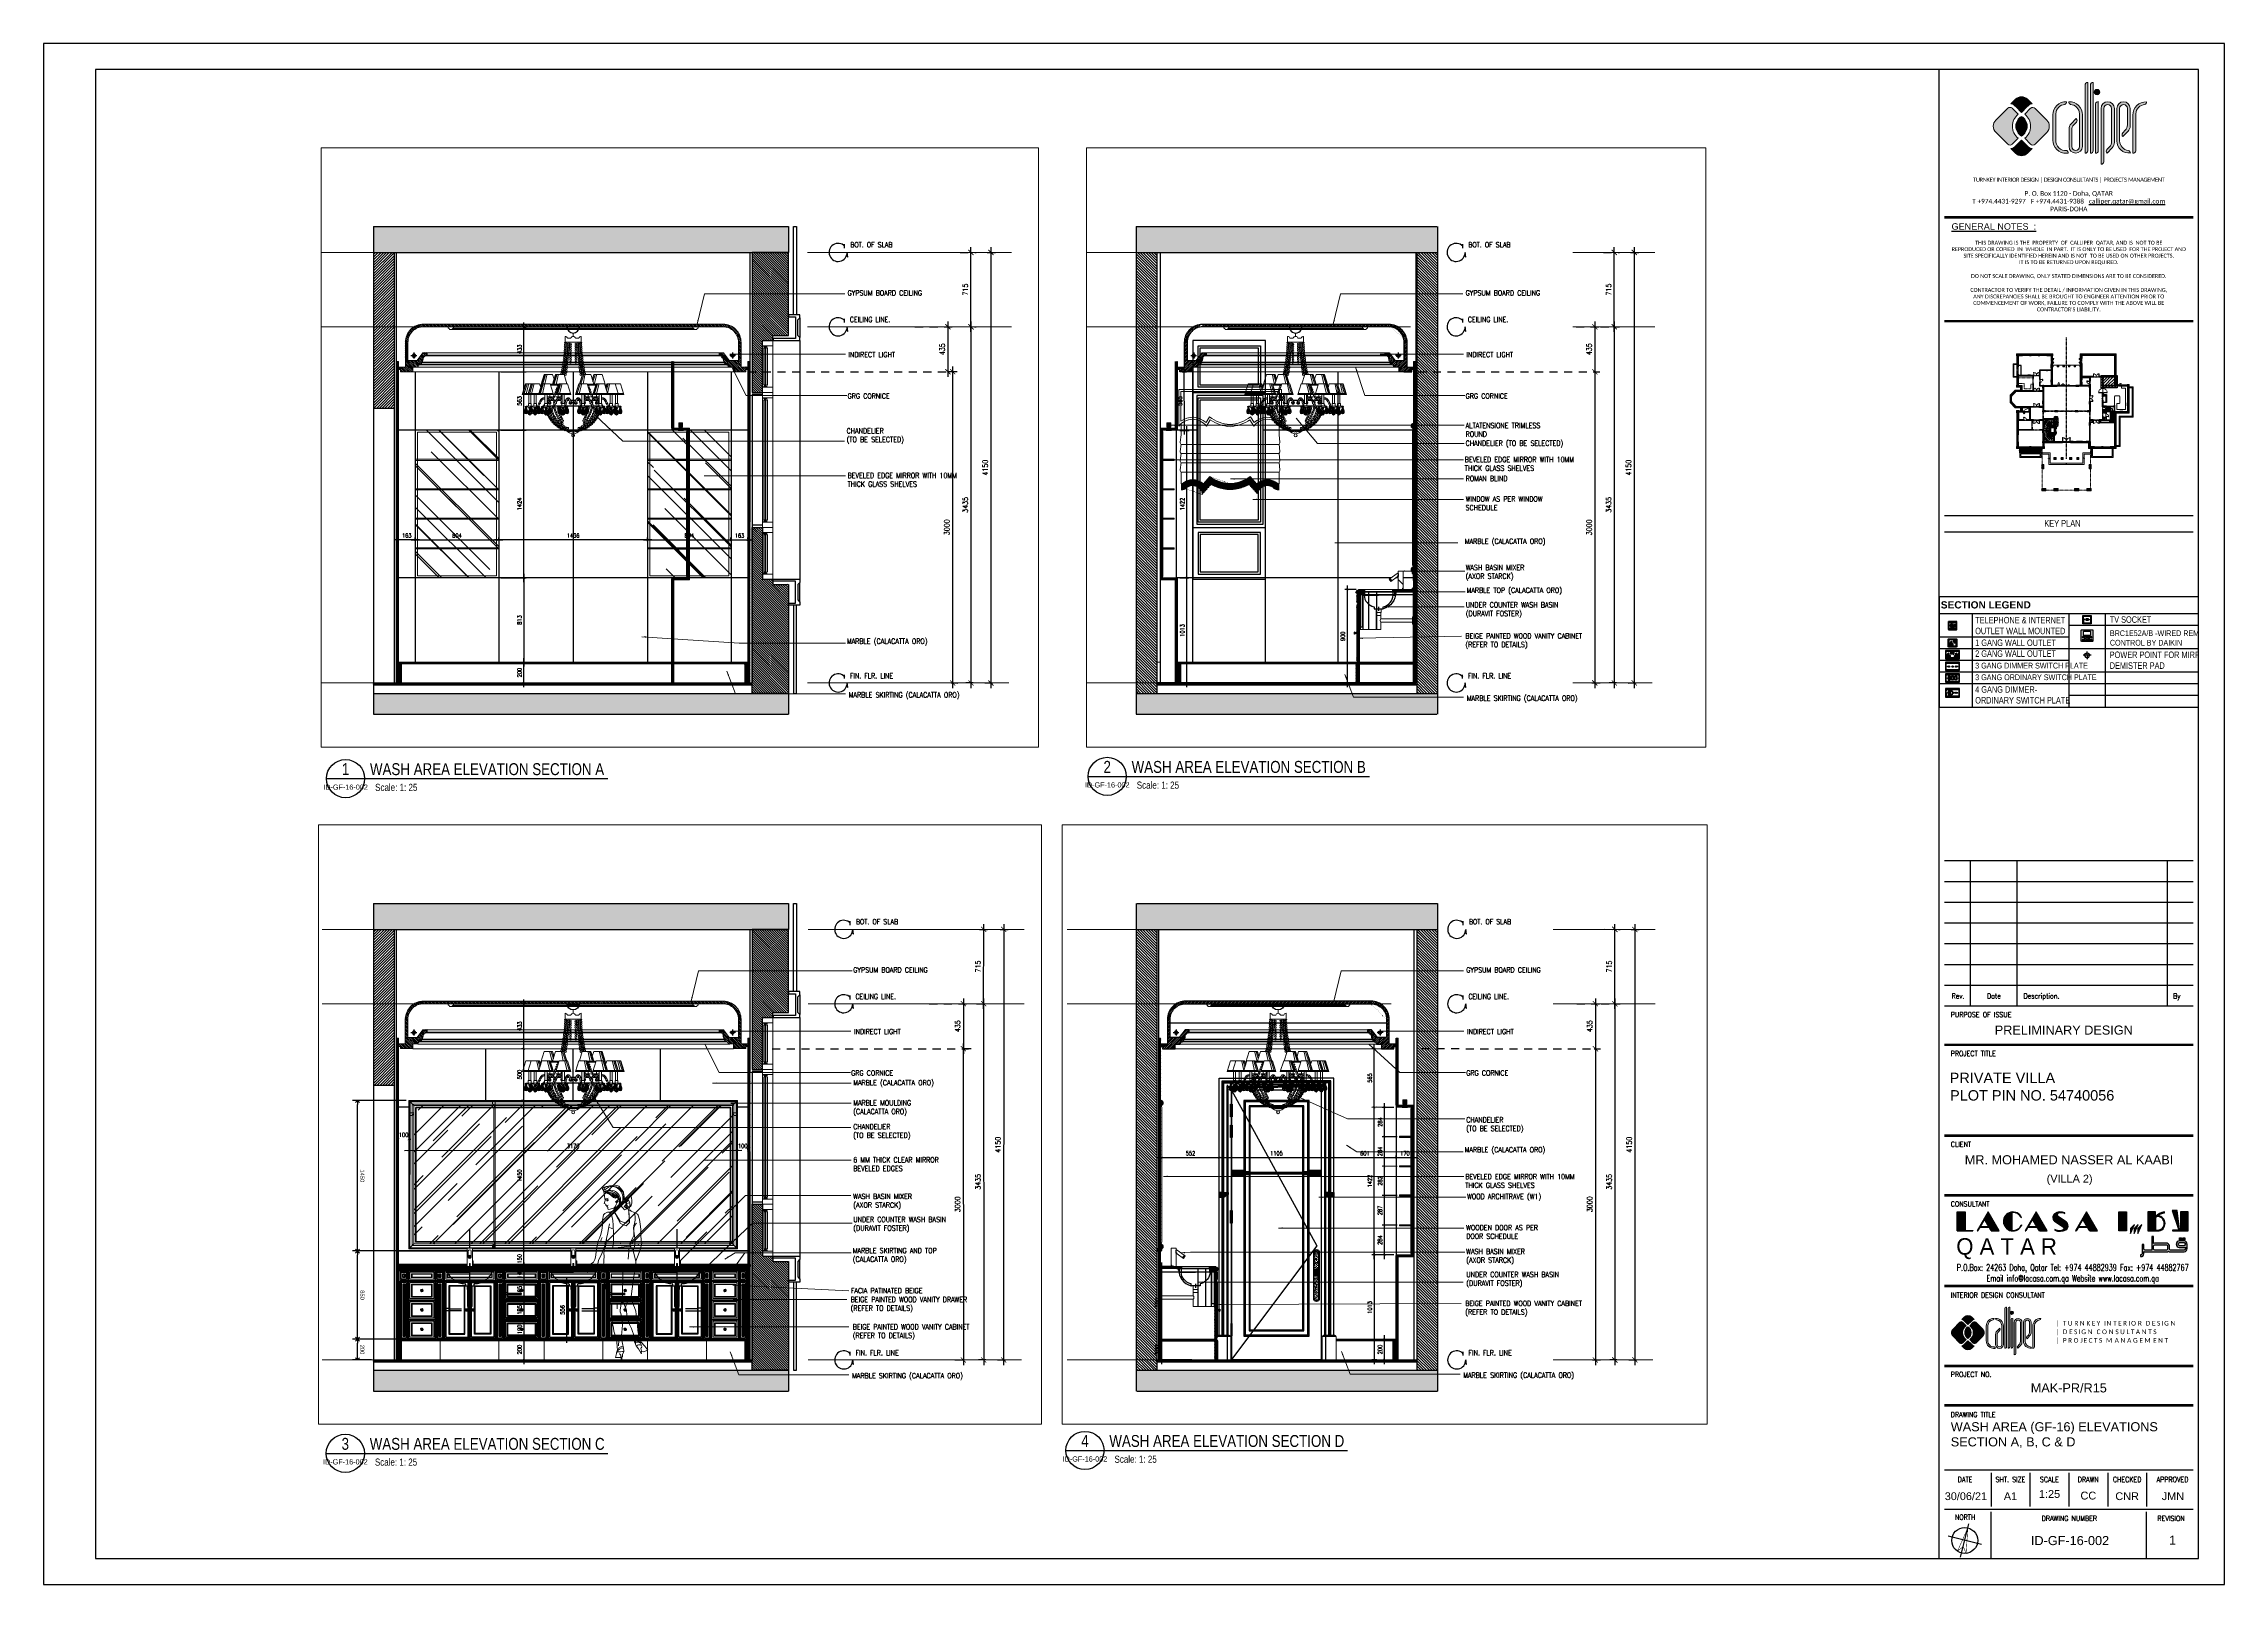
# Paper-space layout 'ID-GF-16-002' of a CAD drawing. Header units: inches, sheet in millimetres. Extents: x 0 to 841, y 0 to 594.
# The model-space entities are those that its viewports show. They can reach past a viewport. Long polylines and large blocks are cut down to what shows.
import ezdxf
from ezdxf.enums import TextEntityAlignment as Align
from ezdxf.xclip import XClip

# ---------------------------------------------------------------- set-up
doc = ezdxf.new("R2010")
doc.units = ezdxf.units.IN
doc.header["$MEASUREMENT"] = 0
doc.header["$XCLIPFRAME"] = 2
doc.set_wipeout_variables(frame=1)
for name, pattern in [('01089-X-LGD$0$CENTER2', [1.125, 0.75, -0.125, 0.125, -0.125]), ('01089-X-LGD$0$HIDDEN-Z', [3, 2, -1]), ('CENTERX2', [4, 2.5, -0.5, 0.5, -0.5]), ('DASHED', [0.75, 0.5, -0.25]), ('DASHED2', [0.375, 0.25, -0.125]), ('HIDDEN', [0.375, 0.25, -0.125]), ('HIDDEN2', [0.1875, 0.125, -0.0625]), ('MAK PR R15 KEY PLAN$0$$0$DASHED', [0.75, 0.5, -0.25]), ('MAK PR R15 KEY PLAN$0$CENTER', [2, 1.25, -0.25, 0.25, -0.25]), ('MAK PR R15 KEY PLAN$0$HIDDEN', [0.375, 0.25, -0.125]), ('MAK PR R15 KEY PLAN$0$HIDDEN2', [0.1875, 0.125, -0.0625]), ('MAK PR R15 KEY PLAN$0$XREF-AXIS$0$XREF-V-AXIS$0$CENTER2', [1.125, 0.75, -0.125, 0.125, -0.125]), ('MAK PR R15 KEY PLAN$0$XREF-V2-GF_COLS$0$HIDDEN2', [0.1875, 0.125, -0.0625]), ('MAK PR R15 KEY PLAN$0$XREF-V2-GF_COLS$0$XREF-V-COLS-GF$0$CENTER2', [1.125, 0.75, -0.125, 0.125, -0.125]), ('PR11_AL Kaabi_Villa_GF-07_Make up & Toilet$0$HIDDEN2', [4.7625, 3.175, -1.5875])]:
    doc.linetypes.add(name, pattern=pattern)
for name, color, linetype in [('0 toilet wall finishing', 8, 'Continuous'), ('0-CALLIPER_LOGO', 160, 'Continuous'), ('01089-X-LGD$0$_ELEC-murs-walls.DWA', 7, 'Continuous'), ('01089-X-LGD$0$a-lighting wire', 160, '01089-X-LGD$0$HIDDEN-Z'), ('01089-X-LGD$0$a-line-10', 1, 'Continuous'), ('01089-X-LGD$0$a-text', 3, 'Continuous'), ('01089-X-LGD$0$a-wire', 7, 'Continuous'), ('48-TITLE', 7, 'Continuous'), ('8', 8, 'Continuous'), ('A-DIM', 9, 'Continuous'), ('A-Hidden', 8, 'HIDDEN'), ('A-NIC-', 1, 'Continuous'), ('brass', 40, 'Continuous'), ('Calliper_wall_general plan', 8, 'Continuous'), ('curtain', 21, 'Continuous'), ('DETAIL', 1, 'Continuous'), ('DIM', 251, 'Continuous'), ('ELEC. AXES', 255, 'Continuous'), ('ELECTRICAL', 10, 'Continuous'), ('grab bar', 251, 'Continuous'), ('gypsum', 31, 'Continuous'), ('ID-DOOR', 32, 'Continuous'), ('Layer1', 1, 'Continuous'), ('Layer3', 7, 'Continuous'), ('Layer6', 6, 'Continuous'), ('Layer7', 8, 'Continuous'), ('LIGHT', 130, 'Continuous'), ('MAK PR R15 KEY PLAN$0$8', 253, 'Continuous'), ('MAK PR R15 KEY PLAN$0$A-ANNO-ARRW', 253, 'Continuous'), ('MAK PR R15 KEY PLAN$0$A-CURB-LINE', 253, 'Continuous'), ('MAK PR R15 KEY PLAN$0$A-WALL', 7, 'Continuous'), ('MAK PR R15 KEY PLAN$0$area', 253, 'Continuous'), ('MAK PR R15 KEY PLAN$0$Layer1', 253, 'Continuous'), ('MAK PR R15 KEY PLAN$0$XREF_ROAD$0$A-RAMP', 253, 'Continuous'), ('MARBLE 2', 6, 'Continuous'), ('MARBLE HATCH', 251, 'Continuous'), ('SANITARY WARES', 212, 'Continuous'), ('Stainless steel', 253, 'Continuous'), ('TEXT', 3, 'Continuous'), ('thermostat_elevation', 97, 'Continuous'), ('WALL', 7, 'Continuous'), ('WOOD', 23, 'Continuous'), ('XREF-TITLE$0$48-TITLE', 7, 'Continuous'), ('XREF-TITLE$0$LCQ-103-XREF-TITLE-A1$0$48-TITLE', 7, 'Continuous'), ('XREF-TITLE$0$LCQ-339-XREF-TITLE-A1-DC1$0$0745-A02P-01$0$1', 253, 'Continuous'), ('XREF-TITLE$0$LCQ-339-XREF-TITLE-A1-DC1$0$48-title', 7, 'Continuous'), ('XREF-TITLE$0$LCQ-339-XREF-TITLE-A1-DC1$0$LCQ-103-XREF-TITLE-A1$0$48-TITLE', 7, 'Continuous')]:
    doc.layers.add(name, color=color, linetype=linetype)
for name, color, linetype, lineweight in [('1', 1, 'Continuous', 50), ('11029-XEL-LPH$0$E-LITE-CLNG', 130, 'Continuous', 20), ('A-Dim-ID', 9, 'Continuous', 20), ('A-FLOR-SLAB', 5, 'Continuous', 40), ('A-GLAZ', 134, 'Continuous', 18), ('A-RNDR-ALUM', 1, 'Continuous', 9), ('A-RNDR-PT36', 253, 'Continuous', 20), ('CQ Marble', 6, 'Continuous', 0), ('EL- TH. UNIT', 5, 'Continuous', 18), ('Glass', 4, 'Continuous', 0), ('Glass-Mirror', 4, 'Continuous', 0), ('GRC', 41, 'Continuous', 0), ('GRC Hatch', 253, 'Continuous', 0), ('ID-NOTES', 3, 'Continuous', 0), ('Lighting', 7, 'Continuous', 0), ('MAK PR R15 KEY PLAN$0$A-DOOR', 253, 'Continuous', 18), ('MAK PR R15 KEY PLAN$0$A-FLOR-FIXT', 253, 'Continuous', 9), ('MAK PR R15 KEY PLAN$0$A-FLOR-HIDN', 252, 'MAK PR R15 KEY PLAN$0$HIDDEN', 13), ('MAK PR R15 KEY PLAN$0$A-FLOR-HRAL', 253, 'Continuous', 18), ('MAK PR R15 KEY PLAN$0$A-FLOR-STRS', 253, 'Continuous', 18), ('MAK PR R15 KEY PLAN$0$A-FLOR-TILE', 253, 'Continuous', 9), ('MAK PR R15 KEY PLAN$0$A-GLAZ', 253, 'Continuous', 18), ('MAK PR R15 KEY PLAN$0$A-SHAFT', 253, 'MAK PR R15 KEY PLAN$0$HIDDEN2', 18), ('MAK PR R15 KEY PLAN$0$A-WALL-PRHT', 253, 'Continuous', 18), ('MAK PR R15 KEY PLAN$0$A-WALL-TILE', 253, 'Continuous', 9), ('MAK PR R15 KEY PLAN$0$Built-in', 253, 'MAK PR R15 KEY PLAN$0$HIDDEN', 0), ('MAK PR R15 KEY PLAN$0$XREF-V2-GF_COLS$0$A-COLS', 253, 'Continuous', 40), ('MAK PR R15 KEY PLAN$0$XREF-V2-GF_COLS$0$A-COLS-PATT', 253, 'Continuous', 20), ('MAK PR R15 KEY PLAN$0$XREF-V2-GF_COLS$0$A-EQPM', 253, 'Continuous', 18), ('Marble', 6, 'Continuous', 0), ('Sanitary', 9, 'Continuous', 0)]:
    doc.layers.add(name, color=color, linetype=linetype, lineweight=lineweight)
doc.layers.add('VP', color=8, linetype='Continuous', plot=False)
doc.styles.add('01089-X-LGD$0$BS-PARKING SCHEDULE$0$text-180', font='arial.ttf', dxfattribs={"height": 180})
doc.styles.add('01089-X-LGD$0$STYLE_GENERE_1', font='arial.ttf')
doc.styles.add('01089-X-LGD$0$text-100', font='swisscl.ttf', dxfattribs={"height": 250})
doc.styles.add('ARIAL', font='arial.ttf')
doc.styles.add('DIM 50', font='romans.shx', dxfattribs={"width": 0.75, "height": 100})
doc.styles.add('grid_250', font='romans.shx', dxfattribs={"width": 0.75, "height": 0.75})
doc.styles.add('ID-ROMANS', font='romans.shx', dxfattribs={"width": 0.8})
doc.styles.add('romans', font='romans.shx')
doc.styles.add('ST9', font='romans.shx', dxfattribs={"width": 0.8})
doc.styles.get("Standard").update_dxf_attribs({"font": 'arial.ttf'})
doc.styles.add('TITLE', font='arial.ttf')
doc.styles.add('XREF-TITLE$0$LCQ-103-XREF-TITLE-A1$0$TITLE', font='arial.ttf')
doc.styles.add('XREF-TITLE$0$LCQ-339-XREF-TITLE-A1-DC1$0$0745-A02P-01$0$ARIALN', font='ARIALN.TTF', dxfattribs={"width": 0.9})
doc.styles.add('XREF-TITLE$0$LCQ-339-XREF-TITLE-A1-DC1$0$LCQ-103-XREF-TITLE-A1$0$logo', font='AIGDT___.TTF')
doc.styles.add('XREF-TITLE$0$LCQ-339-XREF-TITLE-A1-DC1$0$LCQ-103-XREF-TITLE-A1$0$ROMANS', font='ROMANS.shx')
doc.styles.add('XREF-TITLE$0$LCQ-339-XREF-TITLE-A1-DC1$0$LCQ-103-XREF-TITLE-A1$0$TITLE', font='arial.ttf')
doc.styles.add('XREF-TITLE$0$LCQ-339-XREF-TITLE-A1-DC1$0$LCQ-103-XREF-TITLE-A1$0$TITLE2', font='ROMANS.shx', dxfattribs={"width": 0.8})
doc.styles.add('XREF-TITLE$0$LCQ-339-XREF-TITLE-A1-DC1$0$LCQ-105-XREF-TITLE-A1$0$TITLE', font='arial.ttf')
doc.styles.add('ZZ-Dim All', font='romans.shx', dxfattribs={"width": 0.8})
doc.dimstyles.new('Allan 50', dxfattribs={"dimscale": 0.5, "dimtxt": 80, "dimasz": 75, "dimexe": 100, "dimexo": 50, "dimgap": 50, "dimtad": 1, "dimdec": 0, "dimzin": 0, "dimdsep": 46, "dimtxsty": 'ARIAL', "dimblk": 'OPEN90', "dimcen": 100, "dimclrd": 251, "dimclre": 251, "dimclrt": 3, "dimadec": 0, "dimazin": 0, "dimtfac": 1, "dimtdec": 0, "dimtofl": 0, "dimtmove": 0, "dimatfit": 3, "dimfxl": 1, "dimtolj": 1, "dimtzin": 0, "dimlwd": -1, "dimarcsym": 0})
doc.dimstyles.new('DIM 0200', dxfattribs={"dimscale": 200, "dimtxt": 1, "dimasz": 0.8, "dimexe": 0.5, "dimexo": 1, "dimgap": 0.4, "dimtad": 1, "dimdec": 0, "dimrnd": 10, "dimdsep": 46, "dimtxsty": 'ZZ-Dim All', "dimblk1": 'ARCHTICK', "dimblk2": 'ARCHTICK', "dimsah": 1, "dimcen": 1, "dimdle": 0.5, "dimclrd": 256, "dimclre": 256, "dimclrt": 256, "dimadec": 0, "dimazin": 2, "dimtfac": 1, "dimtdec": 0, "dimtix": 1, "dimtmove": 2, "dimatfit": 2, "dimfxl": 1, "dimfxlon": 1, "dimtolj": 1, "dimtzin": 0, "dimlwd": -1, "dimlwe": -1, "dimarcsym": 0})
doc.dimstyles.new('DIM-100', dxfattribs={"dimscale": 50, "dimtxt": 1.25, "dimasz": 1, "dimexe": 1, "dimexo": 1, "dimgap": 0.6, "dimtad": 1, "dimdec": 0, "dimrnd": 5, "dimdsep": 46, "dimtxsty": 'ZZ-Dim All', "dimblk1": 'ARCHTICK', "dimblk2": 'ARCHTICK', "dimsah": 1, "dimcen": 1, "dimdle": 1, "dimclrd": 256, "dimclre": 8, "dimclrt": 256, "dimazin": 2, "dimtfac": 1, "dimtdec": 0, "dimtix": 1, "dimtmove": 2, "dimatfit": 2, "dimfxl": 0.1, "dimtolj": 1, "dimtzin": 0, "dimlwd": -1, "dimlwe": -1, "dimarcsym": 0})
doc.dimstyles.new('DIM-20', dxfattribs={"dimscale": 1000, "dimtxt": 0.044, "dimasz": 0.035, "dimexe": 0.022, "dimexo": 0.022, "dimgap": 0.022, "dimtad": 1, "dimdec": 0, "dimzin": 0, "dimdsep": 46, "dimtxsty": 'ST9', "dimblk1": 'ARCHTICK', "dimblk2": 'ARCHTICK', "dimsah": 1, "dimcen": 0.088, "dimdle": 0.04, "dimclrd": 256, "dimclre": 256, "dimclrt": 3, "dimadec": 0, "dimazin": 0, "dimtfac": 1, "dimtdec": 0, "dimtix": 1, "dimtofl": 0, "dimtmove": 1, "dimatfit": 3, "dimldrblk": 'CLOSED', "dimfxl": 1, "dimtolj": 1, "dimtzin": 0, "dimarcsym": 0})
pattern_1 = [(90, (25.075, -177.2), (-15, 3e-15), []), (90, (27.575, -174.7), (-15, 3e-15), []), (90, (30.075, -172.2), (-15, 3e-15), []), (90, (32.575, -169.7), (-15, 3e-15), [])]
pattern_2 = [(148.9714, (291611.94, 475349.5), (-410.921, 597.2803), [4500, -600, 1500, -300]), (148.9714, (291347.35, 475683.7), (462.744, 187.2676), [900, -99, 1800, -225]), (148.9714, (291614.84, 475645.34), (-1233.1715, 976.3652), [2400, -420, 1200, -300])]
pattern_3 = [(45, (-39154.6824, -48912.3394), (-4.4194174, 4.4194174), [])]
pattern_4 = [(58.971423, (-43603.783, -46810.252), (-3.21341368, 1.93299574), []), (148.971423, (-43603.783, -46810.252), (-8.3598231, 0.6525778), [9.375, -5.625])]

# ---------------------------------------------------------------- blocks, each defined once
blk = doc.blocks.new('dwgtit')
at = {"linetype": 'Continuous', "ltscale": 2}
blk.add_line((-8, 0), (38.23, 0), dxfattribs=at)
blk.add_circle((0, 0), 8, dxfattribs=at)
at = {"linetype": 'Continuous', "ltscale": 2, "style": 'ARIAL', "width": 0.8}
for tag, height, p in [('DTN0', 5, (0, 3.99)), ('DTRFNO', 3, (0, -3.56))]:
    blk.add_attdef(tag, text='', height=height, dxfattribs=at).set_placement(p, align=Align.MIDDLE_CENTER)
for tag, p, height in [('DTNL1', (19.8, 1.48), 5), ('DTNL2', (20.36, -5.16), 3), ('DTSC', (63.36, -5.21), 3)]:
    blk.add_attdef(tag, p, '', height=height, dxfattribs=at)
blk = doc.blocks.new('XREF-TITLE$0$NORTH-NEW')
at = {"layer": 'XREF-TITLE$0$48-TITLE', "color": 4}
for p, q in [((0.66, 0), (-0.66, 0)), ((0, -0.66), (0, 0.66))]:
    blk.add_line(p, q, dxfattribs=at)
at = {"layer": 'XREF-TITLE$0$48-TITLE', "const_width": 0.02}
blk.add_lwpolyline([(0, 0.5), (0.171, -0.47), (0, -0.24), (-0.171, -0.47)], close=True, dxfattribs=at)
at = {"layer": 'XREF-TITLE$0$48-TITLE', "color": 4}
blk.add_circle((0, 0), 0.5, dxfattribs=at)
blk = doc.blocks.new('new logo')
at = {"layer": 'Calliper_wall_general plan', "true_color": 0x0f0f00}
for points in [[(1952.71, -407.57), (1952.29, -407.57, 0.24842), (1951.64, -408.22), (1951.64, -434.83, 0.435048), (1952.71, -433.93)], [(1954.8, -407.57), (1954.38, -407.57, 0.24842), (1953.73, -408.22), (1953.73, -434.83, 0.435048), (1954.8, -433.93)], [(1955.21, -411.29, 1), (1957.29, -411.29, 1)], [(1925.89, -419.85), (1923.59, -417.55, 0.414214), (1921.8, -417.55), (1917.23, -422.12, 0.198912), (1916.26, -424.46, 0.198912), (1917.23, -426.8), (1921.8, -431.37, 0.414214), (1923.59, -431.37), (1925.89, -429.08, -0.234542), (1923.6, -424.46, -0.234542)], [(1927.13, -419.11), (1925.02, -417, 0.18449), (1923.03, -415.83), (1924.79, -414.07, -0.414214), (1929.47, -414.07), (1931.23, -415.83, 0.18449), (1929.24, -417)], [(1932.39, -417.57), (1936.88, -422.06, -0.203601), (1937.85, -424.46, -0.203601), (1936.88, -426.86), (1932.39, -431.35, -0.414214), (1930.6, -431.35), (1928.37, -429.08, 0.234542), (1930.66, -424.46, 0.234542), (1928.37, -419.85), (1930.66, -417.55, -0.419864)], [(1943.87, -416.02, 0.39335), (1944.47, -415.03, 0.420626), (1939.27, -419.92), (1939.27, -429.97, 0.396545), (1944.06, -434.87), (1945.16, -434.87, 0.39335), (1944.56, -433.87, -0.460596), (1940.34, -429.75), (1940.34, -419.63, -0.368996)], [(1945.45, -432.27), (1945.45, -425.58, -0.190781), (1946.26, -423.52), (1948.23, -421.43), (1948.27, -421.47, -0.400313), (1948.28, -422.85), (1947.33, -423.86, 0.190781), (1946.52, -425.92), (1946.52, -432.27, 1), (1949.53, -432.27), (1949.53, -419.64, 0.370056), (1946.01, -416.02, -0.39335), (1945.4, -415.03, -0.426354), (1950.61, -420.02), (1950.61, -432.27, -1)], [(1956.75, -414.98, 0.34993), (1955.68, -415.7), (1955.68, -434.83, 0.435048), (1956.75, -433.93)], [(1958.86, -417.61, -1), (1961.86, -417.61), (1961.86, -430.35, -0.190781), (1961.04, -432.4), (1960.09, -433.41, 0.400313), (1960.11, -434.79), (1960.15, -434.84), (1962.12, -432.75, 0.190781), (1962.93, -430.69), (1962.93, -417.61, 1), (1957.79, -417.61), (1957.79, -439.05, 0.435048), (1958.86, -438.16)], [(1964.98, -417.61, -1), (1967.97, -417.61), (1967.97, -423.98, -0.190781), (1967.16, -426.03), (1966.21, -427.04, 0.400313), (1966.22, -428.42), (1966.26, -428.47), (1968.23, -426.38, 0.190781), (1969.04, -424.32), (1969.04, -417.61, 1), (1963.91, -417.61), (1963.91, -430.09, 0.446482), (1969.13, -434.77, 0.352056), (1968.33, -433.83, -0.371733), (1964.98, -430.09)], [(1974.71, -416.05, 0.39335), (1975.31, -415.05, 0.426354), (1970.11, -420.05), (1970.11, -434.85, 0.435048), (1971.18, -433.96), (1971.18, -419.65, -0.368996)], [(1927.13, -429.81), (1925.02, -431.92, -0.18449), (1923.03, -433.09), (1924.79, -434.85, 0.414214), (1929.47, -434.85), (1931.23, -433.09, -0.18449), (1929.24, -431.92)]]:
    blk.add_hatch(color=28, dxfattribs=at).paths.add_polyline_path(points)
at = {"layer": 'Calliper_wall_general plan'}
blk.add_hatch(color=2, dxfattribs=at).paths.add_polyline_path([(1927.13, -420.66, 0.264516), (1924.96, -424.46, 0.264516), (1927.13, -428.27, 0.264516), (1929.29, -424.46, 0.264516)])
at = {"layer": '0-CALLIPER_LOGO', "color": 170, "lineweight": 0}
for p, q in [((1951.64, -408.22), (1951.64, -434.83)), ((1952.29, -407.57), (1952.71, -407.57)), ((1952.71, -407.57), (1952.71, -433.93)), ((1953.73, -408.22), (1953.73, -434.83)), ((1954.38, -407.57), (1954.8, -407.57)), ((1954.8, -407.57), (1954.8, -433.93)), ((1921.8, -417.55), (1917.23, -422.12)), ((1924.79, -414.07), (1923.03, -415.83)), ((1923.59, -417.55), (1925.89, -419.85)), ((1925.02, -417), (1927.13, -419.11)), ((1929.24, -417), (1927.13, -419.11)), ((1930.66, -417.55), (1928.37, -419.85)), ((1929.47, -414.07), (1931.23, -415.83)), ((1932.39, -417.57), (1936.88, -422.06)), ((1939.27, -419.92), (1939.27, -429.97)), ((1940.34, -419.63), (1940.34, -430.27)), ((1949.53, -419.63), (1949.53, -432.27)), ((1949.53, -419.63), (1949.53, -430.27)), ((1950.61, -419.92), (1950.61, -429.97)), ((1950.61, -420.02), (1950.61, -432.27)), ((1955.68, -415.7), (1955.68, -434.83)), ((1956.75, -414.98), (1956.75, -433.93)), ((1957.79, -417.61), (1957.79, -439.05)), ((1958.86, -417.61), (1958.86, -438.16)), ((1958.86, -417.61), (1958.86, -438.16)), ((1961.86, -417.61), (1961.86, -430.35)), ((1962.93, -417.61), (1962.93, -430.69)), ((1963.91, -417.61), (1963.91, -430.09)), ((1964.98, -417.61), (1964.98, -430.09)), ((1967.97, -417.61), (1967.97, -423.98)), ((1969.04, -417.61), (1969.04, -424.32)), ((1970.11, -420.05), (1970.11, -434.85)), ((1971.18, -419.65), (1971.18, -433.96)), ((1921.8, -431.37), (1917.23, -426.8)), ((1932.39, -431.35), (1936.88, -426.86)), ((1945.45, -425.58), (1945.45, -432.27)), ((1946.26, -423.52), (1948.23, -421.43)), ((1946.52, -425.92), (1946.52, -432.27)), ((1947.33, -423.86), (1948.28, -422.85)), ((1948.27, -421.47), (1948.23, -421.43)), ((1967.16, -426.03), (1966.21, -427.04)), ((1966.22, -428.42), (1966.26, -428.47)), ((1968.23, -426.38), (1966.26, -428.47)), ((1924.79, -434.85), (1923.03, -433.09)), ((1923.59, -431.37), (1925.89, -429.08)), ((1925.02, -431.92), (1927.13, -429.81)), ((1929.24, -431.92), (1927.13, -429.81)), ((1930.6, -431.35), (1928.37, -429.08)), ((1929.47, -434.85), (1931.23, -433.09)), ((1944.06, -434.87), (1945.16, -434.87)), ((1945.16, -434.87), (1944.78, -434.87)), ((1961.04, -432.4), (1960.09, -433.41)), ((1960.11, -434.79), (1960.15, -434.84)), ((1962.12, -432.75), (1960.15, -434.84))]:
    blk.add_line(p, q, dxfattribs=at)
blk.add_circle((1956.25, -411.29), 1.04, dxfattribs=at)
for centre, radius, start, end in [((1952.59, -408.52), 0.995, 107.09802, 162.90198), ((1954.68, -408.52), 0.995, 107.09802, 162.90198), ((1922.7, -418.45), 1.27, 45, 135), ((1922.49, -419.02), 3.24, 38.5975, 80.40939), ((1929.39, -424.46), 5.79, 127.20123, 180), ((1927.13, -416.41), 3.31, 45, 135), ((1924.86, -424.46), 5.79, 0, 52.79877), ((1931.77, -419.02), 3.24, 99.59061, 141.4025), ((1931.52, -418.41), 1.21, 43.89688, 134.91049), ((1944.27, -420.02), 5, 87.63536, 181.11311), ((1944.21, -419.89), 3.88, 95.14451, 176.15988), ((1943.63, -415.2), 0.856, 285.67905, 11.56774), ((1946.24, -415.2), 0.856, 168.43226, 254.32095), ((1945.61, -420.02), 5, 358.88689, 92.36464), ((1945.66, -419.89), 3.88, 3.84012, 84.85549), ((1956.66, -416.02), 1.04, 85.20492, 162.35088), ((1960.36, -417.61), 2.57, 0, 180), ((1960.36, -417.61), 1.5, 0, 180), ((1966.47, -417.61), 2.57, 0, 180), ((1966.47, -417.61), 1.5, 0, 180), ((1975.11, -420.05), 5, 87.63536, 181.11311), ((1975.05, -419.91), 3.88, 95.14451, 176.15988), ((1974.48, -415.22), 0.856, 285.67905, 11.56774), ((1919.57, -424.46), 3.31, 135, 180), ((1919.57, -424.46), 3.31, 180, 225), ((1929.39, -424.46), 5.79, 180, 232.79877), ((1929.39, -424.46), 4.43, 120.73466, 180), ((1929.39, -424.46), 4.43, 180, 239.26534), ((1924.86, -424.46), 4.43, 0, 59.26534), ((1924.86, -424.46), 4.43, 300.73466, 0), ((1924.86, -424.46), 5.79, 307.20123, 0), ((1934.54, -424.4), 3.31, 358.96726, 45), ((1934.54, -424.52), 3.31, 315, 1.03274), ((1948.45, -425.58), 3, 136.79532, 180), ((1949.52, -425.92), 3, 136.79532, 180), ((1947.55, -422.17), 1, 316.79532, 44.06271), ((1966.94, -427.73), 1, 136.79532, 224.06271), ((1964.97, -423.98), 3, 316.79532, 0), ((1966.04, -424.32), 3, 316.79532, 0), ((1922.7, -430.47), 1.27, 225, 315), ((1922.49, -429.9), 3.24, 279.59061, 321.4025), ((1927.13, -432.51), 3.31, 225, 315), ((1931.77, -429.9), 3.24, 218.5975, 260.40939), ((1931.49, -430.45), 1.27, 225, 315), ((1944.27, -429.87), 5, 178.88689, 272.36464), ((1944.21, -430.01), 3.88, 176.89042, 275.07933), ((1944.32, -434.69), 0.856, 348.43226, 74.32095), ((1948.03, -432.27), 2.58, 180, 0), ((1948.03, -432.27), 1.51, 180, 0), ((1951.76, -433.88), 0.954, 262.72577, 356.77123), ((1953.85, -433.88), 0.954, 262.72577, 356.77123), ((1955.8, -433.88), 0.954, 262.72577, 356.77123), ((1960.82, -434.1), 1, 136.79532, 224.06271), ((1958.86, -430.35), 3, 316.79532, 0), ((1959.93, -430.69), 3, 316.79532, 0), ((1968.61, -430.09), 4.71, 180, 276.23953), ((1968.82, -430.02), 3.84, 181.13958, 262.70661), ((1968.14, -434.8), 0.986, 1.21558, 78.79531), ((1970.23, -433.9), 0.954, 262.72577, 356.77123), ((1957.91, -438.11), 0.954, 262.72577, 356.77123)]:
    blk.add_arc(centre, radius, start, end, dxfattribs=at)
blk = doc.blocks.new('XREF-TITLE')
at = {"layer": 'XREF-TITLE$0$LCQ-339-XREF-TITLE-A1-DC1$0$LCQ-103-XREF-TITLE-A1$0$48-TITLE'}
for points in [[(737.99, 136.24), (743.95, 136.24), (743.95, 136.42), (740.99, 136.42), (740.99, 143.62), (737.99, 143.62)], [(762.85, 138.5), (762.68, 138.57, -0.335261), (759.05, 136.45), (759.05, 143.37, -0.325117), (762.63, 141.37), (762.8, 141.45, 4.760585)], [(777.17, 141.61, -0.804125), (777.52, 143.38, -0.139753), (779.53, 142.99), (779.53, 143.2, 0.267149), (775.48, 142.84, 0.158415), (774.87, 141.76, 0.260991), (775.45, 140), (778.6, 137.99, -0.726518), (778.43, 136.43, -0.039912), (777.84, 136.34, -0.15573), (775.63, 136.83), (775.63, 136.61, 0.252462), (779.85, 136.67, 0.244258), (780.71, 138.16, 0.2096), (780.02, 139.78)], [(803.29, 136.24), (803.29, 143.58), (800.3, 143.58), (800.3, 136.24)], [(827.06, 143.58), (824.07, 143.58), (824.07, 136.62), (820.95, 136.62), (820.95, 136.24), (824.07, 136.24), (827.06, 136.24)], [(806.33, 138.73), (804.77, 137.23), (804.77, 135.24)], [(807.73, 138.73), (806.17, 137.23), (806.17, 135.24)], [(807.56, 135.24), (809.12, 138.73), (807.56, 137.23)]]:
    blk.add_hatch(color=10, dxfattribs=at).paths.add_polyline_path(points)
at = {"layer": 'XREF-TITLE$0$LCQ-339-XREF-TITLE-A1-DC1$0$LCQ-103-XREF-TITLE-A1$0$48-TITLE', "true_color": 0x666666}
h = blk.add_hatch(color=251, dxfattribs=at)
h.paths.add_polyline_path([(749.86, 143.58), (745.62, 136.24), (745.84, 136.24), (746.7, 137.74), (750.24, 137.74), (751.1, 136.24), (754.1, 136.24)])
h.paths.add_polyline_path([(750.13, 137.92), (746.81, 137.92), (748.47, 140.8)], flags=16)
at = {"layer": 'XREF-TITLE$0$LCQ-339-XREF-TITLE-A1-DC1$0$LCQ-103-XREF-TITLE-A1$0$48-TITLE'}
h = blk.add_hatch(color=10, dxfattribs=at)
h.paths.add_polyline_path([(768.43, 143.58), (764.19, 136.24), (764.4, 136.24), (765.26, 137.74), (768.8, 137.74), (769.67, 136.24), (772.67, 136.24)])
h.paths.add_polyline_path([(768.69, 137.92), (765.37, 137.92), (767.03, 140.8)], flags=16)
h = blk.add_hatch(color=10, dxfattribs=at)
h.paths.add_polyline_path([(787.86, 143.58), (783.62, 136.24), (783.83, 136.24), (784.69, 137.74), (788.23, 137.74), (789.1, 136.24), (792.1, 136.24)])
h.paths.add_polyline_path([(788.13, 137.92), (784.8, 137.92), (786.46, 140.8)], flags=16)
h = blk.add_hatch(color=10, dxfattribs=at)
edge = h.paths.add_edge_path()
edge.add_arc((815.14, 139.2), 2.99, 359.14035, 446.42733)
edge.add_arc((818.37, 138.45), 4.82, 95.54957, 129.21891, ccw=False)
edge.add_line((817.9, 143.24), (817.9, 143.59))
edge.add_arc((818.37, 138.45), 5.16, 95.18045, 139.21268)
edge.add_line((814.46, 141.82), (814.46, 143.58))
edge.add_line((814.46, 143.58), (811.47, 143.58))
edge.add_line((811.47, 143.58), (811.47, 136.24))
edge.add_line((811.47, 136.24), (814.46, 136.24))
edge.add_line((814.46, 136.24), (815.32, 136.24))
edge.add_arc((815.3, 139.06), 2.82, 270.25504, 361.90034)
edge = h.paths.add_edge_path(flags=16)
edge.add_arc((818.37, 138.45), 4.82, 135.2947, 144.18627)
edge.add_line((814.46, 141.27), (814.46, 136.58))
edge.add_line((814.46, 136.58), (815.32, 136.58))
edge.add_arc((815.3, 139.06), 2.48, 270.27207, 362.09049)
edge.add_arc((815.14, 139.2), 2.64, 358.96144, 454.15748)
at = {"layer": 'XREF-TITLE$0$LCQ-339-XREF-TITLE-A1-DC1$0$LCQ-103-XREF-TITLE-A1$0$48-TITLE', "true_color": 0x666666}
for points in [[(822.82, 144.18), (820.92, 144.18), (823.28, 136.91), (823.74, 136.91)], [(823.73, 133.58), (824.51, 133.58), (824.51, 132.82), (823.73, 132.82)], [(824.97, 133.58), (825.76, 133.58), (825.76, 132.82), (824.97, 132.82)]]:
    blk.add_hatch(color=251, dxfattribs=at).paths.add_polyline_path(points)
h = blk.add_hatch(color=251, dxfattribs=at)
edge = h.paths.add_edge_path()
edge.add_arc((818.62, 130.36), 1.22, 13.66992, 93.2541)
edge.add_line((818.56, 131.57), (815.54, 131.57))
edge.add_line((815.54, 131.57), (814.29, 131.57))
edge.add_arc((814.22, 130.36), 1.22, 86.7459, 114.20503)
edge.add_line((813.72, 131.47), (813.72, 134.17))
edge.add_line((813.72, 134.17), (813.04, 134.17))
edge.add_line((813.04, 134.17), (813.04, 128.84))
edge.add_line((813.04, 128.84), (810.47, 128.84))
edge.add_arc((810.56, 129.52), 0.678, 203.9089, 262.68549, ccw=False)
edge.add_line((809.94, 129.24), (809.94, 131.05))
edge.add_line((809.94, 131.05), (809.25, 131.05))
edge.add_line((809.25, 131.05), (809.25, 127.43))
edge.add_arc((808.87, 127.43), 0.386, 306.42867, 360, ccw=False)
edge.add_arc((808.78, 127.55), 0.534, 251.27183, 306.42867, ccw=False)
edge.add_line((808.61, 127.04), (808.61, 126.36))
edge.add_line((808.61, 126.36), (809.04, 126.36))
edge.add_arc((808.78, 127.55), 1.22, 282.36976, 306.42867)
edge.add_arc((808.87, 127.43), 1.07, 306.42867, 360)
edge.add_line((809.94, 127.43), (809.94, 128.3))
edge.add_arc((810.56, 129.52), 1.36, 242.93866, 264.84181)
edge.add_line((810.43, 128.16), (818.56, 128.16))
edge.add_arc((818.62, 129.38), 1.22, 266.7459, 313.6965)
edge.add_arc((820.31, 129.38), 1.22, 226.3035, 273.2541)
edge.add_line((820.38, 128.16), (825.51, 128.16))
edge.add_arc((825.28, 129.53), 1.39, 279.23186, 356.89361)
edge.add_line((826.67, 129.45), (826.67, 131.16))
edge.add_arc((825.28, 131.09), 1.39, 3.10639, 80.76814)
edge.add_line((825.51, 132.46), (823.62, 132.46))
edge.add_arc((823.84, 131.09), 1.39, 99.23186, 176.89361)
edge.add_arc((823.84, 131.24), 1.39, 183.10639, 260.76814)
edge.add_line((823.62, 129.87), (825.51, 129.87))
edge.add_arc((825.28, 131.24), 1.39, 279.23186, 300.31567)
edge.add_line((825.98, 130.04), (825.98, 129.47))
edge.add_arc((825.28, 129.53), 0.702, 282.98897, 355.63351, ccw=False)
edge.add_line((825.44, 128.84), (820.26, 128.84))
edge.add_arc((820.31, 129.38), 0.534, 200.71105, 265.08407, ccw=False)
edge.add_line((819.81, 129.19), (819.81, 130.64))
edge = h.paths.add_edge_path(flags=16)
edge.add_arc((823.84, 131.09), 0.702, 102.98897, 173.85495, ccw=False)
edge.add_line((823.68, 131.77), (825.44, 131.77))
edge.add_arc((825.28, 131.09), 0.702, 6.14505, 77.01103, ccw=False)
edge.add_arc((825.28, 131.24), 0.702, 282.98897, 353.85495, ccw=False)
edge.add_line((825.44, 130.55), (823.68, 130.55))
edge.add_arc((823.84, 131.24), 0.702, 186.14505, 257.01103, ccw=False)
edge = h.paths.add_edge_path(flags=16)
edge.add_arc((818.62, 129.38), 0.534, 274.91593, 339.28895, ccw=False)
edge.add_line((818.67, 128.84), (816.47, 128.84))
edge.add_line((816.47, 128.84), (814.18, 128.84))
edge.add_arc((814.22, 129.38), 0.534, 200.71105, 265.08407, ccw=False)
edge.add_line((813.72, 129.19), (813.72, 130.55))
edge.add_arc((814.22, 130.36), 0.534, 94.91593, 159.28895, ccw=False)
edge.add_line((814.18, 130.89), (816.59, 130.89))
edge.add_line((816.59, 130.89), (818.67, 130.89))
edge.add_arc((818.62, 130.36), 0.534, 20.71105, 85.08407, ccw=False)
edge.add_line((819.12, 130.55), (819.12, 129.19))
for points in [[(0, 0), (841, 0), (841, 594), (0, 594)], [(20, 10), (831, 10), (831, 584), (20, 584)]]:
    blk.add_lwpolyline(points, close=True)
at = {"layer": 'XREF-TITLE$0$LCQ-339-XREF-TITLE-A1-DC1$0$48-title', "const_width": 0.5}
for points in [[(733, 412), (829, 412)], [(733, 405.67), (829, 405.67)]]:
    blk.add_lwpolyline(points, dxfattribs=at)
at = {"layer": 'XREF-TITLE$0$LCQ-339-XREF-TITLE-A1-DC1$0$LCQ-103-XREF-TITLE-A1$0$48-TITLE'}
for p, q in [((731, 10), (731, 584)), ((733, 231.02), (829, 231.02)), ((743, 231.02), (743, 223.02)), ((761, 231.02), (761, 223.02)), ((818.87, 231.02), (818.87, 223.02)), ((733, 223.02), (829, 223.02)), ((829, 44), (733, 44)), ((751, 43), (751, 30)), ((766, 43), (766, 30)), ((781, 43), (781, 30)), ((796, 43), (796, 30)), ((811, 43), (811, 30)), ((733, 29), (829, 29)), ((751, 10), (751, 28)), ((811, 10), (811, 28))]:
    blk.add_line(p, q, dxfattribs=at)
at = {"layer": 'XREF-TITLE$0$LCQ-339-XREF-TITLE-A1-DC1$0$LCQ-103-XREF-TITLE-A1$0$48-TITLE', "color": 4}
for p, q in [((733, 279.02), (829, 279.02)), ((743, 279.02), (743, 231.02)), ((761, 279.02), (761, 231.02)), ((818.87, 279.02), (818.87, 231.02)), ((733, 271.02), (829, 271.02)), ((733, 263.02), (829, 263.02)), ((733, 255.02), (829, 255.02)), ((733, 247.02), (829, 247.02)), ((733, 239.02), (829, 239.02))]:
    blk.add_line(p, q, dxfattribs=at)
at = {"layer": 'XREF-TITLE$0$LCQ-339-XREF-TITLE-A1-DC1$0$LCQ-103-XREF-TITLE-A1$0$48-TITLE', "color": 10}
for p, q in [((737.99, 136.24), (737.99, 143.62)), ((737.99, 143.62), (740.99, 143.62)), ((740.99, 143.62), (740.99, 136.42)), ((758.93, 136.24), (758.93, 143.62)), ((759.05, 143.37), (759.05, 136.45)), ((768.43, 143.58), (764.19, 136.24)), ((772.67, 136.24), (768.43, 143.58)), ((787.86, 143.58), (783.62, 136.24)), ((792.1, 136.24), (787.86, 143.58)), ((737.99, 136.24), (743.95, 136.24)), ((740.99, 136.42), (743.95, 136.42)), ((743.95, 136.42), (743.95, 136.24)), ((762.63, 141.37), (762.8, 141.45)), ((762.68, 138.57), (762.85, 138.5)), ((764.19, 136.24), (764.4, 136.24)), ((765.26, 137.74), (764.4, 136.24)), ((765.26, 137.74), (768.8, 137.74)), ((767.03, 140.8), (765.37, 137.92)), ((765.37, 137.92), (768.69, 137.92)), ((766.93, 140.99), (766.92, 141)), ((768.69, 137.92), (767.03, 140.8)), ((769.67, 136.24), (768.8, 137.74)), ((769.67, 136.24), (772.67, 136.24)), ((783.62, 136.24), (783.83, 136.24)), ((784.69, 137.74), (783.83, 136.24)), ((784.69, 137.74), (788.23, 137.74)), ((786.46, 140.8), (784.8, 137.92)), ((784.8, 137.92), (788.13, 137.92)), ((786.36, 140.99), (786.35, 141)), ((788.13, 137.92), (786.46, 140.8)), ((789.1, 136.24), (788.23, 137.74)), ((789.1, 136.24), (792.1, 136.24))]:
    blk.add_line(p, q, dxfattribs=at)
at = {"layer": 'XREF-TITLE$0$LCQ-339-XREF-TITLE-A1-DC1$0$LCQ-103-XREF-TITLE-A1$0$48-TITLE', "color": 251, "true_color": 0x666666}
for p, q in [((749.86, 143.58), (745.62, 136.24)), ((754.1, 136.24), (749.86, 143.58)), ((745.62, 136.24), (745.84, 136.24)), ((746.7, 137.74), (745.84, 136.24)), ((746.7, 137.74), (750.24, 137.74)), ((748.47, 140.8), (746.81, 137.92)), ((746.81, 137.92), (750.13, 137.92)), ((748.36, 140.99), (748.36, 141)), ((750.13, 137.92), (748.47, 140.8)), ((751.1, 136.24), (750.24, 137.74)), ((751.1, 136.24), (754.1, 136.24))]:
    blk.add_line(p, q, dxfattribs=at)
at = {"layer": 'XREF-TITLE$0$LCQ-339-XREF-TITLE-A1-DC1$0$LCQ-103-XREF-TITLE-A1$0$48-TITLE', "const_width": 1, "elevation": 0}
blk.add_lwpolyline([(733, 527), (829, 527)], dxfattribs=at)
at = {"layer": 'XREF-TITLE$0$LCQ-339-XREF-TITLE-A1-DC1$0$LCQ-103-XREF-TITLE-A1$0$48-TITLE', "const_width": 1}
for points in [[(733, 487), (829, 487)], [(829, 208.02), (733, 208.02)], [(829, 173.02), (733, 173.02)], [(829, 150.02), (733, 150.02)], [(829, 115.02), (733, 115.02)], [(829, 84.23), (733, 84.23)], [(829, 69), (733, 69)]]:
    blk.add_lwpolyline(points, dxfattribs=at)
at = {"layer": 'XREF-TITLE$0$LCQ-339-XREF-TITLE-A1-DC1$0$LCQ-103-XREF-TITLE-A1$0$48-TITLE', "color": 10}
for points in [[(778.81, 137.85, -0.618663), (778.43, 136.43, -0.039912), (777.84, 136.34, -0.15573), (775.63, 136.83, 1.161214), (775.63, 136.83), (775.63, 136.61, 0.252462), (779.85, 136.67, 0.244258), (780.71, 138.16, 0.2096), (780.02, 139.78), (776.92, 141.77, -0.617286), (777.36, 143.36, -0.053818), (777.36, 143.36, -0.150598), (779.53, 142.99, -0.127578), (779.53, 142.99), (779.53, 143.2, 0.267149), (775.48, 142.84, 0.158415), (774.87, 141.76, 0.260991), (775.45, 140)], [(818.12, 139.15, 0.400412), (815.32, 142.18, -0.147976), (817.9, 143.24), (817.9, 143.59, 0.194526), (814.46, 141.82), (814.46, 143.58), (811.47, 143.58), (811.47, 136.24), (814.46, 136.24), (815.32, 136.24, 0.42265)], [(814.95, 141.84, 0.038816), (814.46, 141.27), (814.46, 136.58), (815.32, 136.58, 0.42354), (817.78, 139.15, 0.441032)]]:
    blk.add_lwpolyline(points, format="xyb", close=True, dxfattribs=at)
for points in [[(800.3, 143.58), (803.29, 143.58), (803.29, 136.24), (800.3, 136.24)], [(827.06, 143.58), (824.07, 143.58), (824.07, 136.62), (820.95, 136.62), (820.95, 136.24), (824.07, 136.24), (827.06, 136.24)], [(806.33, 138.73), (804.77, 137.23), (804.77, 135.24)], [(807.73, 138.73), (806.17, 137.23), (806.17, 135.24)], [(809.12, 138.73), (807.56, 137.23), (807.56, 135.24)]]:
    blk.add_lwpolyline(points, close=True, dxfattribs=at)
at = {"layer": 'XREF-TITLE$0$LCQ-339-XREF-TITLE-A1-DC1$0$LCQ-103-XREF-TITLE-A1$0$48-TITLE', "color": 251, "true_color": 0x666666}
for points in [[(822.82, 144.18), (820.92, 144.18), (823.28, 136.91), (823.74, 136.91)], [(823.73, 133.58), (824.51, 133.58), (824.51, 132.82), (823.73, 132.82)], [(824.97, 133.58), (825.76, 133.58), (825.76, 132.82), (824.97, 132.82)]]:
    blk.add_lwpolyline(points, close=True, dxfattribs=at)
for points in [[(819.81, 130.64, 0.361917), (818.56, 131.57), (815.54, 131.57), (814.29, 131.57, 0.12039), (813.72, 131.47), (813.72, 134.17), (813.04, 134.17), (813.04, 128.84), (810.47, 128.84, -0.262236), (809.94, 129.24), (809.94, 131.05), (809.25, 131.05), (809.25, 127.43, -0.238101), (809.1, 127.12, -0.245424), (808.61, 127.04), (808.61, 126.36), (809.04, 126.36, 0.105364), (809.5, 126.57, 0.238101), (809.94, 127.43), (809.94, 128.3, 0.095863), (810.43, 128.16), (818.56, 128.16, 0.207775), (819.47, 128.49, 0.207775), (820.38, 128.16), (825.51, 128.16, 0.352458), (826.67, 129.45), (826.67, 131.16, 0.352458), (825.51, 132.46), (823.62, 132.46, 0.352458), (822.46, 131.16, 0.352458), (823.62, 129.87), (825.51, 129.87, 0.092256), (825.98, 130.04), (825.98, 129.47, -0.328032), (825.44, 128.84), (820.26, 128.84, -0.288508), (819.81, 129.19)], [(819.12, 129.19, -0.288508), (818.67, 128.84), (816.47, 128.84), (814.18, 128.84, -0.288508), (813.72, 129.19), (813.72, 130.55, -0.288508), (814.18, 130.89), (816.59, 130.89), (818.67, 130.89, -0.288508), (819.12, 130.55)], [(823.14, 131.16, -0.319458), (823.68, 131.77), (825.44, 131.77, -0.319458), (825.98, 131.16, -0.319458), (825.44, 130.55), (823.68, 130.55, -0.319458)]]:
    blk.add_lwpolyline(points, format="xyb", close=True, dxfattribs=at)
at = {"layer": 'XREF-TITLE$0$LCQ-339-XREF-TITLE-A1-DC1$0$LCQ-103-XREF-TITLE-A1$0$48-TITLE', "color": 10}
for radius, start, end in [(3.67, 24.77408, 337.32218), (3.48, 24.77408, 96.81496), (3.48, 263.18504, 337.32218)]:
    blk.add_arc((759.47, 139.91), radius, start, end, dxfattribs=at)
at = {"layer": 'Calliper_wall_general plan'}
blk.add_blockref('new logo', (-1164.37, 986.61), dxfattribs=at)
at = {"layer": 'Calliper_wall_general plan', "xscale": 0.58212, "yscale": 0.58212, "zscale": 0.58212}
blk.add_blockref('new logo', (-379.71, 344.13, 0), dxfattribs=at)
at = {"layer": 'XREF-TITLE$0$48-TITLE', "xscale": 10, "yscale": 10, "zscale": 6.666666666666537, "rotation": 346.0285767170151}
blk.add_blockref('XREF-TITLE$0$NORTH-NEW', (740.87, 16.94), dxfattribs=at)
at = {"char_height": 1.5, "attachment_point": 5}
for s, insert, width in [('{\\fCalibri|b0|i0|c0|p34;THIS DRAWING IS THE  PROPERTY  OF  CALLIPER  QATAR, AND IS  NOT TO BE \\PREPRODUCED OR COPIED  IN  WHOLE  IN PART.  IT IS ONLY TO BE USED  FOR THE PROJECT AND SITE SPECIFICALLY IDENTIFIED HEREIN AND IS NOT  TO BE USED ON OTHER PROJECTS. \\PIT IS TO BE RETURNED UPON REQUIRED.}', (780.98, 513.35, 0), 93.6706), ('{\\fCalibri|b0|i0|c0|p34;DO NOT SCALE DRAWING, ONLY STATED DIMENSIONS ARE TO BE CONSIDERED.}', (780.98, 504.26, 0), 80), ("{\\fCalibri|b0|i0|c0|p34;CONTRACTOR TO VERIFY THE DETAIL / INFORMATION GIVEN IN THIS DRAWING, ANY DISCREPANCIES SHALL BE BROUGHT TO ENGINEER ATTENTION PRIOR TO COMMENCEMENT OF WORK, FAILURE TO COMPLY WITH THE ABOVE WILL BE CONTRACTOR'S LIABILITY.}", (780.98, 495.27, 0), 80)]:
    blk.add_mtext(s, dxfattribs=dict(at, insert=insert, width=width))
at = {"layer": '0-CALLIPER_LOGO'}
for s, insert, char_height, width, attachment_point in [('{\\fCalibri|b0|i0|c0|p34;\\H1.067x;\\T0.9;TURNKEY INTERIOR DESIGN | DESIGN CONSULTANTS | PROJECTS MANAGEMENT\\P\\H0.9375x;\\T1;\\C0;\\P\\H1.2x;\\C250;P. O. Box 1120 - Doha, QATAR\\PT +974.4431-9297   F +974.4431-9388   \\Lcalliper.qatar@gmail.com\\l\\PPARIS-DOHA}', (780.98, 542.33), 1.5, 80, 2), ('\\pxl1.3333,sm1.1;{\\fCalibri|b0|i0|c0|p34;\\T1.4;| TURNKEY INTERIOR DESIGN \\P| DESIGN CONSULTANTS \\P| PROJECTS MANAGEMENT}', (773.6, 97.14, 0), 1.8, 52.5556, 4)]:
    blk.add_mtext(s, dxfattribs=dict(at, insert=insert, char_height=char_height, width=width, attachment_point=attachment_point))
at = {"layer": 'XREF-TITLE$0$LCQ-103-XREF-TITLE-A1$0$48-TITLE', "style": 'XREF-TITLE$0$LCQ-103-XREF-TITLE-A1$0$TITLE'}
blk.add_text('CC', height=3.02, dxfattribs=at).set_placement((788.54, 32.72), align=Align.CENTER)
at = {"layer": 'XREF-TITLE$0$LCQ-339-XREF-TITLE-A1-DC1$0$0745-A02P-01$0$1', "color": 4, "insert": (744.05, 410.31), "char_height": 2.5, "width": 68.9753, "attachment_point": 1, "style": 'XREF-TITLE$0$LCQ-339-XREF-TITLE-A1-DC1$0$0745-A02P-01$0$ARIALN'}
blk.add_mtext('\\pxqc;{\\W1;KEY PLAN}', dxfattribs=at)
at = {"layer": 'XREF-TITLE$0$LCQ-339-XREF-TITLE-A1-DC1$0$48-title', "style": 'XREF-TITLE$0$LCQ-339-XREF-TITLE-A1-DC1$0$LCQ-105-XREF-TITLE-A1$0$TITLE'}
for s, height, p in [('PRIVATE VILLA', 4, (735.05, 193.27)), ('PLOT PIN NO. 54740056', 4, (735.2, 186.53)), ('MR. MOHAMED NASSER AL KAABI', 3.5, (740.88, 161.94)), ('(VILLA 2)', 3, (772.46, 154.92))]:
    blk.add_text(s, height=height, dxfattribs=at).set_placement(p)
at = {"layer": 'XREF-TITLE$0$LCQ-339-XREF-TITLE-A1-DC1$0$LCQ-103-XREF-TITLE-A1$0$48-TITLE', "color": 4, "style": 'XREF-TITLE$0$LCQ-339-XREF-TITLE-A1-DC1$0$LCQ-103-XREF-TITLE-A1$0$TITLE'}
blk.add_text('%%UGENERAL NOTES  :', height=2.5, dxfattribs=at).set_placement((735.79, 522.26))
at = {"layer": 'XREF-TITLE$0$LCQ-339-XREF-TITLE-A1-DC1$0$LCQ-103-XREF-TITLE-A1$0$48-TITLE', "color": 4, "style": 'XREF-TITLE$0$LCQ-339-XREF-TITLE-A1-DC1$0$LCQ-103-XREF-TITLE-A1$0$TITLE2', "width": 0.8}
for s, p in [('Rev.', (735.8, 225.83)), ('Date', (749.45, 225.83)), ('Description.', (763.54, 225.83)), ('By', (821.25, 225.83)), ('PURPOSE OF ISSUE', (735.48, 218.65)), ('PROJECT TITLE', (735.48, 203.65)), ('CLIENT ', (735.48, 168.65)), ('CONSULTANT', (735.48, 145.65)), ('INTERIOR DESIGN CONSULTANT', (735.48, 110.52)), ('PROJECT NO.', (735.48, 79.95)), ('DRAWING TITLE', (735.48, 64.44)), ('APPROVED', (814.86, 39.44)), ('DRAWING NUMBER', (770.55, 24.44)), ('REVISION', (815.18, 24.44))]:
    blk.add_text(s, height=2, dxfattribs=at).set_placement(p)
at = {"layer": 'XREF-TITLE$0$LCQ-339-XREF-TITLE-A1-DC1$0$LCQ-103-XREF-TITLE-A1$0$48-TITLE', "style": 'XREF-TITLE$0$LCQ-339-XREF-TITLE-A1-DC1$0$LCQ-103-XREF-TITLE-A1$0$TITLE'}
for s, height, p in [('PRELIMINARY DESIGN', 3.5, (779.07, 211.95)), ('MAK-PR/R15', 3.5, (781, 74)), ('A1', 3, (758.5, 32.5)), ('CNR', 3, (803.5, 32.5)), ('JMN', 3, (821.16, 32.5))]:
    blk.add_text(s, height=height, dxfattribs=at).set_placement(p, align=Align.CENTER)
at = {"layer": 'XREF-TITLE$0$LCQ-339-XREF-TITLE-A1-DC1$0$LCQ-103-XREF-TITLE-A1$0$48-TITLE', "color": 251, "true_color": 0x666666, "style": 'XREF-TITLE$0$LCQ-339-XREF-TITLE-A1-DC1$0$LCQ-103-XREF-TITLE-A1$0$logo'}
blk.add_text('Q A T A R', height=6.368, dxfattribs=at).set_placement((737.61, 127.1))
at = {"layer": 'XREF-TITLE$0$LCQ-339-XREF-TITLE-A1-DC1$0$LCQ-103-XREF-TITLE-A1$0$48-TITLE', "color": 4, "style": 'XREF-TITLE$0$LCQ-339-XREF-TITLE-A1-DC1$0$LCQ-103-XREF-TITLE-A1$0$TITLE2', "width": 0.8}
for s, p in [('DATE', (741, 39.44)), ('SHT. SIZE', (758.5, 39.44)), ('SCALE', (773.5, 39.44)), ('DRAWN', (788.5, 39.44)), ('CHECKED', (803.5, 39.44)), ('NORTH', (741, 24.9))]:
    blk.add_text(s, height=2, dxfattribs=at).set_placement(p, align=Align.CENTER)
at = {"layer": 'XREF-TITLE$0$LCQ-339-XREF-TITLE-A1-DC1$0$LCQ-103-XREF-TITLE-A1$0$48-TITLE', "style": 'XREF-TITLE$0$LCQ-339-XREF-TITLE-A1-DC1$0$LCQ-103-XREF-TITLE-A1$0$TITLE'}
blk.add_text('1', height=3.5, dxfattribs=at).set_placement((821, 17), align=Align.MIDDLE)
at = {"layer": 'XREF-TITLE$0$LCQ-339-XREF-TITLE-A1-DC1$0$LCQ-103-XREF-TITLE-A1$0$48-TITLE', "color": 4, "insert": (701.7, 123.42), "char_height": 2.5, "width": 161.6347, "attachment_point": 1, "style": 'XREF-TITLE$0$LCQ-339-XREF-TITLE-A1-DC1$0$LCQ-103-XREF-TITLE-A1$0$ROMANS'}
blk.add_mtext('\\pxqc;{\\W0.65;P.O.Box: 24263 Doha, Qatar Tel: +974 44882939 Fax: +974 44882767 \\PEmail info@lacasa.com.qa Website www.lacasa.com.qa}', dxfattribs=at)
blk = doc.blocks.new('Wandsworth double socket')
at = {"layer": 'Layer7', "color": 1}
for p, q in [((4827, 1708), (4832, 1711)), ((4938, 1712), (4935, 1707))]:
    blk.add_line(p, q, dxfattribs=at)
for points in [[(4812, 1666), (4954, 1666, 0.414214), (4956, 1668), (4956, 1750, 0.414214), (4954, 1752), (4812, 1752, 0.414214), (4810, 1750), (4810, 1668, 0.414214)], [(4819, 1746), (4947, 1746, -0.414214), (4949, 1744), (4949, 1675, -0.414214), (4947, 1673), (4819, 1673, -0.414214), (4817, 1675), (4817, 1744, -0.414214)], [(4867, 1741), (4878, 1741, -0.414214), (4879, 1740), (4879, 1716, -0.414214), (4878, 1715), (4867, 1715, -0.414214), (4866, 1716), (4866, 1740, -0.414214)], [(4899, 1741), (4888, 1741, 0.414214), (4887, 1740), (4887, 1716, 0.414214), (4888, 1715), (4899, 1715, 0.414214), (4900, 1716), (4900, 1740, 0.414214)]]:
    blk.add_lwpolyline(points, format="xyb", close=True, dxfattribs=at)
for points in [[(4812, 1668), (4954, 1668), (4954, 1750), (4812, 1750)], [(4819, 1744), (4947, 1744), (4947, 1675), (4819, 1675)], [(4827, 1698), (4827, 1691), (4836, 1691), (4836, 1698)], [(4839, 1722), (4846, 1722), (4846, 1711), (4839, 1711)], [(4857, 1698), (4857, 1691), (4849, 1691), (4849, 1698)], [(4868, 1739), (4877, 1739), (4877, 1717), (4868, 1717)], [(4898, 1739), (4889, 1739), (4889, 1717), (4898, 1717)], [(4908, 1698), (4908, 1691), (4917, 1691), (4917, 1698)], [(4927, 1722), (4920, 1722), (4920, 1711), (4927, 1711)], [(4939, 1698), (4939, 1691), (4930, 1691), (4930, 1698)]]:
    blk.add_lwpolyline(points, close=True, dxfattribs=at)
for points in [[(4842, 1687), (4827, 1687, -0.414214), (4824, 1690), (4824, 1698, -0.414214), (4827, 1701), (4833, 1701, 0.414214), (4836, 1704), (4836, 1721, -0.414214), (4839, 1724), (4842, 1724)], [(4842, 1687), (4858, 1687, 0.414214), (4861, 1690), (4861, 1698, 0.414214), (4858, 1701), (4852, 1701, -0.414214), (4849, 1704), (4849, 1721, 0.414214), (4846, 1724), (4842, 1724)], [(4924, 1687), (4908, 1687, -0.414214), (4905, 1690), (4905, 1698, -0.414214), (4908, 1701), (4914, 1701, 0.414214), (4917, 1704), (4917, 1721, -0.414214), (4920, 1724), (4924, 1724)], [(4924, 1687), (4939, 1687, 0.414214), (4942, 1690), (4942, 1698, 0.414214), (4939, 1701), (4933, 1701, -0.414214), (4930, 1704), (4930, 1721, 0.414214), (4927, 1724), (4924, 1724)]]:
    blk.add_lwpolyline(points, format="xyb", dxfattribs=at)
for centre, radius in [((4814, 1748), 1.74), ((4814, 1745), 1.74), ((4814, 1741), 1.74), ((4814, 1738), 1.74), ((4814, 1734), 1.74), ((4814, 1731), 1.74), ((4814, 1727), 1.74), ((4814, 1724), 1.74), ((4814, 1720), 1.74), ((4814, 1716), 1.74), ((4814, 1713), 1.74), ((4814, 1709), 1.74), ((4814, 1706), 1.74), ((4814, 1702), 1.74), ((4814, 1699), 1.74), ((4814, 1695), 1.74), ((4814, 1692), 1.74), ((4814, 1688), 1.74), ((4814, 1685), 1.74), ((4814, 1681), 1.74), ((4814, 1678), 1.74), ((4814, 1674), 1.74), ((4814, 1671), 1.74), ((4818, 1748), 1.74), ((4818, 1671), 1.74), ((4821, 1748), 1.74), ((4821, 1671), 1.74), ((4825, 1748), 1.74), ((4825, 1671), 1.74), ((4829, 1709), 3), ((4829, 1748), 1.74), ((4829, 1671), 1.74), ((4832, 1748), 1.74), ((4832, 1671), 1.74), ((4836, 1748), 1.74), ((4836, 1671), 1.74), ((4839, 1748), 1.74), ((4839, 1671), 1.74), ((4843, 1748), 1.74), ((4843, 1671), 1.74), ((4846, 1748), 1.74), ((4846, 1671), 1.74), ((4850, 1748), 1.74), ((4850, 1671), 1.74), ((4853, 1748), 1.74), ((4853, 1671), 1.74), ((4857, 1748), 1.74), ((4857, 1671), 1.74), ((4860, 1748), 1.74), ((4860, 1671), 1.74), ((4864, 1748), 1.74), ((4864, 1671), 1.74), ((4867, 1748), 1.74), ((4867, 1671), 1.74), ((4871, 1748), 1.74), ((4871, 1671), 1.74), ((4874, 1748), 1.74), ((4874, 1671), 1.74), ((4878, 1748), 1.74), ((4878, 1671), 1.74), ((4881, 1748), 1.74), ((4881, 1671), 1.74), ((4885, 1748), 1.74), ((4885, 1671), 1.74), ((4888, 1748), 1.74), ((4888, 1671), 1.74), ((4892, 1748), 1.74), ((4892, 1671), 1.74), ((4895, 1748), 1.74), ((4895, 1671), 1.74), ((4899, 1748), 1.74), ((4899, 1671), 1.74), ((4902, 1748), 1.74), ((4902, 1671), 1.74), ((4906, 1748), 1.74), ((4906, 1671), 1.74), ((4909, 1748), 1.74), ((4909, 1671), 1.74), ((4913, 1748), 1.74), ((4913, 1671), 1.74), ((4916, 1748), 1.74), ((4916, 1671), 1.74), ((4920, 1748), 1.74), ((4920, 1671), 1.74), ((4923, 1748), 1.74), ((4923, 1671), 1.74), ((4927, 1748), 1.74), ((4927, 1671), 1.74), ((4930, 1748), 1.74), ((4930, 1671), 1.74), ((4934, 1748), 1.74), ((4934, 1671), 1.74), ((4937, 1709), 3), ((4937, 1748), 1.74), ((4937, 1671), 1.74), ((4941, 1748), 1.74), ((4941, 1671), 1.74), ((4944, 1748), 1.74), ((4944, 1671), 1.74), ((4948, 1748), 1.74), ((4948, 1671), 1.74), ((4951, 1748), 1.74), ((4951, 1745), 1.74), ((4951, 1741), 1.74), ((4951, 1738), 1.74), ((4951, 1734), 1.74), ((4951, 1731), 1.74), ((4951, 1727), 1.74), ((4951, 1724), 1.74), ((4951, 1720), 1.74), ((4951, 1716), 1.74), ((4951, 1713), 1.74), ((4951, 1709), 1.74), ((4951, 1706), 1.74), ((4951, 1702), 1.74), ((4951, 1699), 1.74), ((4951, 1695), 1.74), ((4951, 1692), 1.74), ((4951, 1688), 1.74), ((4951, 1685), 1.74), ((4951, 1681), 1.74), ((4951, 1678), 1.74), ((4951, 1674), 1.74), ((4951, 1671), 1.74)]:
    blk.add_circle(centre, radius, dxfattribs=at)
blk = doc.blocks.new('4 gang wandsworth')
at = {"layer": 'Layer7', "color": 1}
for p, q in [((88261, 79382), (88268, 79382)), ((88261, 79381), (88268, 79381)), ((88367, 79382), (88360, 79382)), ((88367, 79381), (88360, 79381))]:
    blk.add_line(p, q, dxfattribs=at)
for points in [[(88243, 79339), (88385, 79339, 0.414214), (88387, 79341), (88387, 79423, 0.414214), (88385, 79425), (88243, 79425, 0.414214), (88241, 79423), (88241, 79341, 0.414214)], [(88250, 79418), (88378, 79418, -0.414214), (88380, 79416), (88380, 79347, -0.414214), (88378, 79345), (88250, 79345, -0.414214), (88248, 79347), (88248, 79416, -0.414214)], [(88288, 79401), (88271, 79401, 0.414214), (88270, 79400), (88270, 79364, 0.414214), (88271, 79363), (88288, 79363, 0.414214), (88289, 79364), (88289, 79400, 0.414214)], [(88294, 79401), (88311, 79401, -0.414214), (88312, 79400), (88312, 79364, -0.414214), (88311, 79363), (88294, 79363, -0.414214), (88293, 79364), (88293, 79400, -0.414214)]]:
    blk.add_lwpolyline(points, format="xyb", close=True, dxfattribs=at)
for points in [[(88243, 79341), (88385, 79341), (88385, 79423), (88243, 79423)], [(88250, 79416), (88378, 79416), (88378, 79347), (88250, 79347)], [(88287, 79399), (88272, 79399), (88272, 79365), (88287, 79365)], [(88295, 79399), (88310, 79399), (88310, 79365), (88295, 79365)]]:
    blk.add_lwpolyline(points, close=True, dxfattribs=at)
for centre, radius in [((88246, 79420), 1.74), ((88246, 79417), 1.74), ((88246, 79413), 1.74), ((88246, 79410), 1.74), ((88246, 79406), 1.74), ((88246, 79403), 1.74), ((88246, 79399), 1.74), ((88246, 79396), 1.74), ((88246, 79392), 1.74), ((88246, 79389), 1.74), ((88246, 79385), 1.74), ((88246, 79382), 1.74), ((88246, 79378), 1.74), ((88249, 79420), 1.74), ((88253, 79420), 1.74), ((88256, 79420), 1.74), ((88260, 79420), 1.74), ((88263, 79420), 1.74), ((88265, 79382), 3.3), ((88267, 79420), 1.74), ((88270, 79420), 1.74), ((88274, 79420), 1.74), ((88277, 79420), 1.74), ((88281, 79420), 1.74), ((88284, 79420), 1.74), ((88288, 79420), 1.74), ((88291, 79420), 1.74), ((88295, 79420), 1.74), ((88298, 79420), 1.74), ((88302, 79420), 1.74), ((88305, 79420), 1.74), ((88309, 79420), 1.74), ((88312, 79420), 1.74), ((88316, 79420), 1.74), ((88319, 79420), 1.74), ((88326, 79382), 7.21), ((88326, 79382), 6.21), ((88323, 79420), 1.74), ((88326, 79420), 1.74), ((88330, 79420), 1.74), ((88333, 79420), 1.74), ((88337, 79420), 1.74), ((88340, 79420), 1.74), ((88349, 79382), 7.21), ((88344, 79420), 1.74), ((88349, 79382), 6.21), ((88347, 79420), 1.74), ((88351, 79420), 1.74), ((88354, 79420), 1.74), ((88358, 79420), 1.74), ((88361, 79420), 1.74), ((88364, 79382), 3.3), ((88365, 79420), 1.74), ((88369, 79420), 1.74), ((88372, 79420), 1.74), ((88376, 79420), 1.74), ((88379, 79420), 1.74), ((88383, 79420), 1.74), ((88383, 79417), 1.74), ((88383, 79413), 1.74), ((88383, 79410), 1.74), ((88383, 79406), 1.74), ((88383, 79403), 1.74), ((88383, 79399), 1.74), ((88383, 79396), 1.74), ((88383, 79392), 1.74), ((88383, 79389), 1.74), ((88383, 79385), 1.74), ((88383, 79382), 1.74), ((88383, 79378), 1.74), ((88246, 79375), 1.74), ((88246, 79371), 1.74), ((88246, 79368), 1.74), ((88246, 79364), 1.74), ((88246, 79361), 1.74), ((88246, 79357), 1.74), ((88246, 79354), 1.74), ((88246, 79350), 1.74), ((88246, 79346), 1.74), ((88246, 79343), 1.74), ((88249, 79343), 1.74), ((88253, 79343), 1.74), ((88256, 79343), 1.74), ((88260, 79343), 1.74), ((88263, 79343), 1.74), ((88267, 79343), 1.74), ((88270, 79343), 1.74), ((88274, 79343), 1.74), ((88277, 79343), 1.74), ((88281, 79343), 1.74), ((88284, 79343), 1.74), ((88288, 79343), 1.74), ((88291, 79343), 1.74), ((88295, 79343), 1.74), ((88298, 79343), 1.74), ((88302, 79343), 1.74), ((88305, 79343), 1.74), ((88309, 79343), 1.74), ((88312, 79343), 1.74), ((88316, 79343), 1.74), ((88319, 79343), 1.74), ((88323, 79343), 1.74), ((88326, 79343), 1.74), ((88330, 79343), 1.74), ((88333, 79343), 1.74), ((88337, 79343), 1.74), ((88340, 79343), 1.74), ((88344, 79343), 1.74), ((88347, 79343), 1.74), ((88351, 79343), 1.74), ((88354, 79343), 1.74), ((88358, 79343), 1.74), ((88361, 79343), 1.74), ((88365, 79343), 1.74), ((88369, 79343), 1.74), ((88372, 79343), 1.74), ((88376, 79343), 1.74), ((88379, 79343), 1.74), ((88383, 79375), 1.74), ((88383, 79371), 1.74), ((88383, 79368), 1.74), ((88383, 79364), 1.74), ((88383, 79361), 1.74), ((88383, 79357), 1.74), ((88383, 79354), 1.74), ((88383, 79350), 1.74), ((88383, 79346), 1.74), ((88383, 79343), 1.74)]:
    blk.add_circle(centre, radius, dxfattribs=at)
blk = doc.blocks.new('daikin thermostat_120x120_BRC1E52')
at = {"layer": 'thermostat_elevation', "color": 1}
for p, q in [((234695, -48736), (234670, -48736)), ((234688, -48747), (234670, -48747)), ((234688, -48765), (234670, -48765)), ((234695, -48776), (234670, -48776)), ((234695, -48754), (234691, -48756)), ((234695, -48759), (234691, -48756)), ((234695, -48756), (234695, -48754)), ((234695, -48756), (234695, -48759)), ((234711, -48738), (234713, -48733)), ((234713, -48738), (234711, -48738)), ((234713, -48775), (234711, -48775)), ((234711, -48775), (234713, -48779)), ((234716, -48738), (234713, -48733)), ((234713, -48738), (234716, -48738)), ((234713, -48775), (234716, -48775)), ((234716, -48775), (234713, -48779)), ((234731, -48736), (234757, -48736)), ((234731, -48776), (234757, -48776)), ((234732, -48756), (234732, -48754)), ((234732, -48754), (234736, -48756)), ((234732, -48756), (234732, -48758)), ((234732, -48758), (234736, -48756)), ((234739, -48747), (234757, -48747)), ((234739, -48765), (234757, -48765))]:
    blk.add_line(p, q, dxfattribs=at)
blk.add_lwpolyline([(234658, -48666), (234768, -48666, -0.414214), (234773, -48671), (234773, -48781, -0.414214), (234768, -48786), (234658, -48786, -0.414214), (234653, -48781), (234653, -48671, -0.414214)], format="xyb", close=True, dxfattribs=at)
blk.add_lwpolyline([(234678, -48681), (234748, -48681), (234748, -48726), (234678, -48726)], close=True, dxfattribs=at)
for centre, radius in [((234713, -48756), 25.2), ((234713, -48756), 23.7), ((234699, -48756), 2.72), ((234713, -48756), 10), ((234713, -48741), 2.72), ((234713, -48771), 2.72), ((234728, -48756), 2.72)]:
    blk.add_circle(centre, radius, dxfattribs=at)
for centre, radius, start, end in [((234670, -48741), 5.51, 90, 270), ((234670, -48771), 5.51, 90, 270), ((234713, -48756), 27.2, 131.7766, 160.0599), ((234713, -48756), 27.2, 199.9401, 228.2234), ((234713, -48756), 27.2, 19.9401, 48.2234), ((234713, -48756), 27.2, 311.7766, 340.0599), ((234757, -48741), 5.51, 270, 90), ((234757, -48771), 5.51, 270, 90)]:
    blk.add_arc(centre, radius, start, end, dxfattribs=at)
blk = doc.blocks.new('3 gang dimmer')
at = {"layer": 'Layer7', "color": 1}
for p, q in [((2870, -80276), (2876, -80276)), ((2870, -80277), (2876, -80277)), ((2976, -80276), (2969, -80276)), ((2976, -80277), (2969, -80277))]:
    blk.add_line(p, q, dxfattribs=at)
for points in [[(2852, -80319), (2994, -80319, 0.414214), (2996, -80317), (2996, -80235, 0.414214), (2994, -80233), (2852, -80233, 0.414214), (2850, -80235), (2850, -80317, 0.414214)], [(2859, -80240), (2987, -80240, -0.414214), (2989, -80242), (2989, -80311, -0.414214), (2987, -80313), (2859, -80313, -0.414214), (2857, -80311), (2857, -80242, -0.414214)]]:
    blk.add_lwpolyline(points, format="xyb", close=True, dxfattribs=at)
for points in [[(2852, -80317), (2994, -80317), (2994, -80235), (2852, -80235)], [(2859, -80242), (2987, -80242), (2987, -80311), (2859, -80311)]]:
    blk.add_lwpolyline(points, close=True, dxfattribs=at)
for centre, radius in [((2854, -80238), 1.74), ((2854, -80241), 1.74), ((2854, -80245), 1.74), ((2854, -80248), 1.74), ((2854, -80252), 1.74), ((2854, -80255), 1.74), ((2854, -80259), 1.74), ((2854, -80262), 1.74), ((2854, -80266), 1.74), ((2854, -80269), 1.74), ((2854, -80273), 1.74), ((2854, -80276), 1.74), ((2854, -80280), 1.74), ((2854, -80283), 1.74), ((2854, -80287), 1.74), ((2858, -80238), 1.74), ((2861, -80238), 1.74), ((2865, -80238), 1.74), ((2868, -80238), 1.74), ((2872, -80238), 1.74), ((2873, -80276), 3.3), ((2875, -80238), 1.74), ((2879, -80238), 1.74), ((2882, -80238), 1.74), ((2888, -80277), 7.21), ((2888, -80277), 6.21), ((2886, -80238), 1.74), ((2889, -80238), 1.74), ((2893, -80238), 1.74), ((2896, -80238), 1.74), ((2900, -80238), 1.74), ((2903, -80238), 1.74), ((2907, -80238), 1.74), ((2910, -80238), 1.74), ((2914, -80238), 1.74), ((2923, -80277), 7.21), ((2917, -80238), 1.74), ((2923, -80277), 6.21), ((2921, -80238), 1.74), ((2924, -80238), 1.74), ((2928, -80238), 1.74), ((2931, -80238), 1.74), ((2935, -80238), 1.74), ((2938, -80238), 1.74), ((2942, -80238), 1.74), ((2945, -80238), 1.74), ((2949, -80238), 1.74), ((2958, -80277), 7.21), ((2953, -80238), 1.74), ((2958, -80277), 6.21), ((2956, -80238), 1.74), ((2960, -80238), 1.74), ((2963, -80238), 1.74), ((2967, -80238), 1.74), ((2970, -80238), 1.74), ((2972, -80276), 3.3), ((2974, -80238), 1.74), ((2977, -80238), 1.74), ((2981, -80238), 1.74), ((2984, -80238), 1.74), ((2988, -80238), 1.74), ((2991, -80238), 1.74), ((2991, -80241), 1.74), ((2991, -80245), 1.74), ((2991, -80248), 1.74), ((2991, -80252), 1.74), ((2991, -80255), 1.74), ((2991, -80259), 1.74), ((2991, -80262), 1.74), ((2991, -80266), 1.74), ((2991, -80269), 1.74), ((2991, -80273), 1.74), ((2991, -80276), 1.74), ((2991, -80280), 1.74), ((2991, -80283), 1.74), ((2991, -80287), 1.74), ((2854, -80290), 1.74), ((2854, -80294), 1.74), ((2854, -80297), 1.74), ((2854, -80301), 1.74), ((2854, -80304), 1.74), ((2854, -80308), 1.74), ((2854, -80311), 1.74), ((2854, -80315), 1.74), ((2858, -80315), 1.74), ((2861, -80315), 1.74), ((2865, -80315), 1.74), ((2868, -80315), 1.74), ((2872, -80315), 1.74), ((2875, -80315), 1.74), ((2879, -80315), 1.74), ((2882, -80315), 1.74), ((2886, -80315), 1.74), ((2889, -80315), 1.74), ((2893, -80315), 1.74), ((2896, -80315), 1.74), ((2900, -80315), 1.74), ((2903, -80315), 1.74), ((2907, -80315), 1.74), ((2910, -80315), 1.74), ((2914, -80315), 1.74), ((2917, -80315), 1.74), ((2921, -80315), 1.74), ((2924, -80315), 1.74), ((2928, -80315), 1.74), ((2931, -80315), 1.74), ((2935, -80315), 1.74), ((2938, -80315), 1.74), ((2942, -80315), 1.74), ((2945, -80315), 1.74), ((2949, -80315), 1.74), ((2953, -80315), 1.74), ((2956, -80315), 1.74), ((2960, -80315), 1.74), ((2963, -80315), 1.74), ((2967, -80315), 1.74), ((2970, -80315), 1.74), ((2974, -80315), 1.74), ((2977, -80315), 1.74), ((2981, -80315), 1.74), ((2984, -80315), 1.74), ((2988, -80315), 1.74), ((2991, -80290), 1.74), ((2991, -80294), 1.74), ((2991, -80297), 1.74), ((2991, -80301), 1.74), ((2991, -80304), 1.74), ((2991, -80308), 1.74), ((2991, -80311), 1.74), ((2991, -80315), 1.74)]:
    blk.add_circle(centre, radius, dxfattribs=at)
blk = doc.blocks.new('3 gang wandsworth')
at = {"layer": 'Layer7', "color": 1}
for p, q in [((88073, 79357), (88079, 79357)), ((88073, 79357), (88079, 79357)), ((88178, 79357), (88172, 79357)), ((88178, 79357), (88172, 79357))]:
    blk.add_line(p, q, dxfattribs=at)
for points in [[(88054, 79314), (88196, 79314, 0.414214), (88198, 79316), (88198, 79398, 0.414214), (88196, 79400), (88054, 79400, 0.414214), (88052, 79398), (88052, 79316, 0.414214)], [(88061, 79393), (88189, 79393, -0.414214), (88191, 79391), (88191, 79322, -0.414214), (88189, 79320), (88061, 79320, -0.414214), (88059, 79322), (88059, 79391, -0.414214)], [(88099, 79376), (88083, 79376, 0.414214), (88082, 79375), (88082, 79339, 0.414214), (88083, 79338), (88099, 79338, 0.414214), (88100, 79339), (88100, 79375, 0.414214)], [(88117, 79376), (88134, 79376, -0.414214), (88135, 79375), (88135, 79339, -0.414214), (88134, 79338), (88117, 79338, -0.414214), (88116, 79339), (88116, 79375, -0.414214)], [(88152, 79376), (88168, 79376, -0.414214), (88169, 79375), (88169, 79339, -0.414214), (88168, 79338), (88152, 79338, -0.414214), (88151, 79339), (88151, 79375, -0.414214)]]:
    blk.add_lwpolyline(points, format="xyb", close=True, dxfattribs=at)
for points in [[(88054, 79316), (88196, 79316), (88196, 79398), (88054, 79398)], [(88061, 79391), (88189, 79391), (88189, 79322), (88061, 79322)], [(88098, 79374), (88084, 79374), (88084, 79340), (88098, 79340)], [(88118, 79374), (88133, 79374), (88133, 79340), (88118, 79340)], [(88153, 79374), (88167, 79374), (88167, 79340), (88153, 79340)]]:
    blk.add_lwpolyline(points, close=True, dxfattribs=at)
for centre, radius in [((88057, 79396), 1.74), ((88057, 79392), 1.74), ((88060, 79396), 1.74), ((88064, 79396), 1.74), ((88067, 79396), 1.74), ((88071, 79396), 1.74), ((88075, 79396), 1.74), ((88078, 79396), 1.74), ((88082, 79396), 1.74), ((88085, 79396), 1.74), ((88089, 79396), 1.74), ((88092, 79396), 1.74), ((88096, 79396), 1.74), ((88099, 79396), 1.74), ((88103, 79396), 1.74), ((88106, 79396), 1.74), ((88110, 79396), 1.74), ((88113, 79396), 1.74), ((88117, 79396), 1.74), ((88120, 79396), 1.74), ((88124, 79396), 1.74), ((88127, 79396), 1.74), ((88131, 79396), 1.74), ((88134, 79396), 1.74), ((88138, 79396), 1.74), ((88141, 79396), 1.74), ((88145, 79396), 1.74), ((88148, 79396), 1.74), ((88152, 79396), 1.74), ((88155, 79396), 1.74), ((88159, 79396), 1.74), ((88162, 79396), 1.74), ((88166, 79396), 1.74), ((88169, 79396), 1.74), ((88173, 79396), 1.74), ((88176, 79396), 1.74), ((88180, 79396), 1.74), ((88183, 79396), 1.74), ((88187, 79396), 1.74), ((88190, 79396), 1.74), ((88194, 79396), 1.74), ((88194, 79392), 1.74), ((88057, 79389), 1.74), ((88057, 79385), 1.74), ((88057, 79381), 1.74), ((88057, 79378), 1.74), ((88057, 79374), 1.74), ((88057, 79371), 1.74), ((88057, 79367), 1.74), ((88057, 79364), 1.74), ((88057, 79360), 1.74), ((88057, 79357), 1.74), ((88057, 79353), 1.74), ((88057, 79350), 1.74), ((88057, 79346), 1.74), ((88057, 79343), 1.74), ((88057, 79339), 1.74), ((88057, 79336), 1.74), ((88057, 79332), 1.74), ((88057, 79329), 1.74), ((88057, 79325), 1.74), ((88057, 79322), 1.74), ((88057, 79318), 1.74), ((88060, 79318), 1.74), ((88064, 79318), 1.74), ((88067, 79318), 1.74), ((88071, 79318), 1.74), ((88076, 79357), 3.3), ((88075, 79318), 1.74), ((88078, 79318), 1.74), ((88082, 79318), 1.74), ((88085, 79318), 1.74), ((88089, 79318), 1.74), ((88092, 79318), 1.74), ((88096, 79318), 1.74), ((88099, 79318), 1.74), ((88103, 79318), 1.74), ((88106, 79318), 1.74), ((88110, 79318), 1.74), ((88113, 79318), 1.74), ((88117, 79318), 1.74), ((88120, 79318), 1.74), ((88124, 79318), 1.74), ((88127, 79318), 1.74), ((88131, 79318), 1.74), ((88134, 79318), 1.74), ((88138, 79318), 1.74), ((88141, 79318), 1.74), ((88145, 79318), 1.74), ((88148, 79318), 1.74), ((88152, 79318), 1.74), ((88155, 79318), 1.74), ((88159, 79318), 1.74), ((88162, 79318), 1.74), ((88166, 79318), 1.74), ((88169, 79318), 1.74), ((88173, 79318), 1.74), ((88175, 79357), 3.3), ((88176, 79318), 1.74), ((88180, 79318), 1.74), ((88183, 79318), 1.74), ((88187, 79318), 1.74), ((88190, 79318), 1.74), ((88194, 79389), 1.74), ((88194, 79385), 1.74), ((88194, 79381), 1.74), ((88194, 79378), 1.74), ((88194, 79374), 1.74), ((88194, 79371), 1.74), ((88194, 79367), 1.74), ((88194, 79364), 1.74), ((88194, 79360), 1.74), ((88194, 79357), 1.74), ((88194, 79353), 1.74), ((88194, 79350), 1.74), ((88194, 79346), 1.74), ((88194, 79343), 1.74), ((88194, 79339), 1.74), ((88194, 79336), 1.74), ((88194, 79332), 1.74), ((88194, 79329), 1.74), ((88194, 79325), 1.74), ((88194, 79322), 1.74), ((88194, 79318), 1.74)]:
    blk.add_circle(centre, radius, dxfattribs=at)
blk = doc.blocks.new('telephone wandsworth')
at = {"layer": 'Layer7', "color": 1}
for p, q in [((9128, -220), (9210, -220)), ((9128, -302), (9128, -220)), ((9210, -220), (9210, -302)), ((9210, -302), (9128, -302)), ((9133, -295), (9133, -227)), ((9135, -225), (9203, -225)), ((9135, -227), (9203, -227)), ((9135, -295), (9135, -227)), ((9203, -295), (9135, -295)), ((9203, -297), (9135, -297)), ((9143, -262), (9148, -259)), ((9165, -262), (9150, -262)), ((9172, -262), (9187, -262)), ((9190, -262), (9195, -259)), ((9203, -227), (9203, -295)), ((9205, -227), (9205, -295))]:
    blk.add_line(p, q, dxfattribs=at)
blk.add_lwpolyline([(9128, -304), (9210, -304, 0.414214), (9212, -302), (9212, -220, 0.414214), (9210, -218), (9128, -218, 0.414214), (9126, -220), (9126, -302, 0.414214)], format="xyb", close=True, dxfattribs=at)
for points in [[(9167, -244), (9149, -244), (9149, -281), (9167, -281), (9167, -244)], [(9171, -244), (9189, -244), (9189, -281), (9171, -281), (9171, -244)]]:
    blk.add_lwpolyline(points, dxfattribs=at)
for points in [[(9165, -245), (9150, -245), (9150, -279), (9165, -279)], [(9172, -245), (9187, -245), (9187, -279), (9172, -279)]]:
    blk.add_lwpolyline(points, close=True, dxfattribs=at)
for centre, radius in [((9130, -222), 1.74), ((9130, -226), 1.74), ((9134, -222), 1.74), ((9137, -222), 1.74), ((9141, -222), 1.74), ((9144, -222), 1.74), ((9148, -222), 1.74), ((9151, -222), 1.74), ((9154, -222), 1.74), ((9158, -222), 1.74), ((9162, -222), 1.74), ((9165, -222), 1.74), ((9169, -222), 1.74), ((9172, -222), 1.74), ((9176, -222), 1.74), ((9179, -222), 1.74), ((9183, -222), 1.74), ((9186, -222), 1.74), ((9190, -222), 1.74), ((9193, -222), 1.74), ((9197, -222), 1.74), ((9200, -222), 1.74), ((9204, -222), 1.74), ((9207, -222), 1.74), ((9207, -226), 1.74), ((9130, -229), 1.74), ((9130, -233), 1.74), ((9130, -236), 1.74), ((9130, -240), 1.74), ((9130, -243), 1.74), ((9130, -247), 1.74), ((9130, -250), 1.74), ((9130, -254), 1.74), ((9130, -257), 1.74), ((9130, -261), 1.74), ((9130, -264), 1.74), ((9130, -268), 1.74), ((9130, -271), 1.74), ((9130, -271), 1.74), ((9130, -275), 1.74), ((9130, -278), 1.74), ((9130, -282), 1.74), ((9130, -286), 1.74), ((9130, -289), 1.74), ((9130, -293), 1.74), ((9130, -296), 1.74), ((9130, -300), 1.74), ((9134, -300), 1.74), ((9137, -300), 1.74), ((9141, -300), 1.74), ((9145, -261), 3), ((9144, -300), 1.74), ((9148, -300), 1.74), ((9151, -300), 1.74), ((9154, -300), 1.74), ((9158, -300), 1.74), ((9162, -300), 1.74), ((9165, -300), 1.74), ((9169, -300), 1.74), ((9172, -300), 1.74), ((9176, -300), 1.74), ((9179, -300), 1.74), ((9183, -300), 1.74), ((9186, -300), 1.74), ((9190, -300), 1.74), ((9192, -261), 3), ((9193, -300), 1.74), ((9197, -300), 1.74), ((9200, -300), 1.74), ((9204, -300), 1.74), ((9207, -229), 1.74), ((9207, -233), 1.74), ((9207, -236), 1.74), ((9207, -240), 1.74), ((9207, -243), 1.74), ((9207, -247), 1.74), ((9207, -250), 1.74), ((9207, -254), 1.74), ((9207, -257), 1.74), ((9207, -261), 1.74), ((9207, -264), 1.74), ((9207, -268), 1.74), ((9207, -271), 1.74), ((9207, -275), 1.74), ((9207, -278), 1.74), ((9207, -282), 1.74), ((9207, -286), 1.74), ((9207, -289), 1.74), ((9207, -293), 1.74), ((9207, -296), 1.74), ((9207, -300), 1.74)]:
    blk.add_circle(centre, radius, dxfattribs=at)
for centre, start, end in [((9135, -227), 90, 180), ((9135, -295), 180, 270), ((9203, -227), 0, 90), ((9203, -295), 270, 0)]:
    blk.add_arc(centre, 2, start, end, dxfattribs=at)
blk = doc.blocks.new('Wandsworth single coaxial')
at = {"layer": 'Layer7', "color": 1}
for p, q in [((5244, 1873), (5326, 1873)), ((5244, 1791), (5244, 1873)), ((5326, 1791), (5244, 1791)), ((5254, 1830), (5259, 1834)), ((5312, 1830), (5317, 1834)), ((5326, 1873), (5326, 1791))]:
    blk.add_line(p, q, dxfattribs=at)
for points in [[(5245, 1875), (5325, 1875, -0.414214), (5328, 1872), (5328, 1792, -0.414214), (5325, 1789), (5245, 1789, -0.414214), (5242, 1792), (5242, 1872, -0.414214)], [(5251, 1868), (5319, 1868, -0.414214), (5321, 1866), (5321, 1798, -0.414214), (5319, 1796), (5251, 1796, -0.414214), (5249, 1798), (5249, 1866, -0.414214)], [(5276, 1842), (5294, 1842, -0.414214), (5295, 1841), (5295, 1823, -0.414214), (5294, 1822), (5276, 1822, -0.414214), (5275, 1823), (5275, 1841, -0.414214)]]:
    blk.add_lwpolyline(points, format="xyb", close=True, dxfattribs=at)
blk.add_lwpolyline([(5251, 1866), (5319, 1866), (5319, 1798), (5251, 1798)], close=True, dxfattribs=at)
for centre, radius in [((5247, 1871), 1.74), ((5247, 1867), 1.74), ((5247, 1864), 1.74), ((5247, 1860), 1.74), ((5247, 1857), 1.74), ((5247, 1853), 1.74), ((5247, 1850), 1.74), ((5247, 1846), 1.74), ((5247, 1843), 1.74), ((5247, 1839), 1.74), ((5247, 1836), 1.74), ((5247, 1832), 1.74), ((5247, 1828), 1.74), ((5247, 1825), 1.74), ((5247, 1821), 1.74), ((5247, 1818), 1.74), ((5247, 1814), 1.74), ((5247, 1811), 1.74), ((5247, 1807), 1.74), ((5247, 1804), 1.74), ((5247, 1800), 1.74), ((5247, 1797), 1.74), ((5247, 1793), 1.74), ((5250, 1871), 1.74), ((5250, 1793), 1.74), ((5254, 1871), 1.74), ((5254, 1793), 1.74), ((5256, 1832), 3), ((5257, 1871), 1.74), ((5257, 1793), 1.74), ((5261, 1871), 1.74), ((5261, 1793), 1.74), ((5264, 1871), 1.74), ((5264, 1793), 1.74), ((5268, 1871), 1.74), ((5268, 1793), 1.74), ((5271, 1871), 1.74), ((5271, 1793), 1.74), ((5275, 1871), 1.74), ((5275, 1793), 1.74), ((5278, 1871), 1.74), ((5278, 1793), 1.74), ((5285, 1832), 6.2), ((5282, 1871), 1.74), ((5285, 1832), 5.38), ((5282, 1793), 1.74), ((5285, 1871), 1.74), ((5285, 1832), 1.28), ((5285, 1793), 1.74), ((5289, 1871), 1.74), ((5289, 1793), 1.74), ((5292, 1871), 1.74), ((5292, 1793), 1.74), ((5296, 1871), 1.74), ((5296, 1793), 1.74), ((5299, 1871), 1.74), ((5299, 1793), 1.74), ((5303, 1871), 1.74), ((5303, 1793), 1.74), ((5306, 1871), 1.74), ((5306, 1793), 1.74), ((5310, 1871), 1.74), ((5310, 1793), 1.74), ((5314, 1832), 3), ((5313, 1871), 1.74), ((5313, 1793), 1.74), ((5317, 1871), 1.74), ((5317, 1793), 1.74), ((5320, 1871), 1.74), ((5320, 1793), 1.74), ((5324, 1871), 1.74), ((5324, 1867), 1.74), ((5324, 1864), 1.74), ((5324, 1860), 1.74), ((5324, 1857), 1.74), ((5324, 1853), 1.74), ((5324, 1850), 1.74), ((5324, 1846), 1.74), ((5324, 1843), 1.74), ((5324, 1839), 1.74), ((5324, 1836), 1.74), ((5324, 1832), 1.74), ((5324, 1828), 1.74), ((5324, 1825), 1.74), ((5324, 1821), 1.74), ((5324, 1818), 1.74), ((5324, 1814), 1.74), ((5324, 1811), 1.74), ((5324, 1807), 1.74), ((5324, 1804), 1.74), ((5324, 1800), 1.74), ((5324, 1797), 1.74), ((5324, 1793), 1.74)]:
    blk.add_circle(centre, radius, dxfattribs=at)
blk = doc.blocks.new('Wandsworth single socket')
at = {"layer": 'Layer7', "color": 1}
for p, q in [((4536, 1750), (4618, 1750)), ((4536, 1668), (4536, 1750)), ((4618, 1668), (4536, 1668)), ((4541, 1675), (4541, 1743)), ((4543, 1745), (4611, 1745)), ((4543, 1743), (4611, 1743)), ((4543, 1675), (4543, 1743)), ((4611, 1675), (4543, 1675)), ((4611, 1673), (4543, 1673)), ((4551, 1708), (4556, 1711)), ((4598, 1708), (4603, 1711)), ((4611, 1743), (4611, 1675)), ((4613, 1743), (4613, 1675)), ((4618, 1750), (4618, 1668))]:
    blk.add_line(p, q, dxfattribs=at)
for points in [[(4537, 1752), (4617, 1752, -0.414214), (4620, 1749), (4620, 1669, -0.414214), (4617, 1666), (4537, 1666, -0.414214), (4534, 1669), (4534, 1749, -0.414214)], [(4591, 1741), (4602, 1741, -0.414214), (4603, 1740), (4603, 1716, -0.414214), (4602, 1715), (4591, 1715, -0.414214), (4590, 1716), (4590, 1740, -0.414214)]]:
    blk.add_lwpolyline(points, format="xyb", close=True, dxfattribs=at)
for points in [[(4567, 1687), (4551, 1687, -0.414214), (4548, 1690), (4548, 1698, -0.414214), (4551, 1701), (4557, 1701, 0.414214), (4560, 1704), (4560, 1721, -0.414214), (4563, 1724), (4567, 1724)], [(4567, 1687), (4582, 1687, 0.414214), (4585, 1690), (4585, 1698, 0.414214), (4582, 1701), (4576, 1701, -0.414214), (4573, 1704), (4573, 1721, 0.414214), (4570, 1724), (4567, 1724)]]:
    blk.add_lwpolyline(points, format="xyb", dxfattribs=at)
for points in [[(4552, 1698), (4552, 1691), (4560, 1691), (4560, 1698)], [(4563, 1722), (4570, 1722), (4570, 1711), (4563, 1711)], [(4582, 1698), (4582, 1691), (4573, 1691), (4573, 1698)], [(4592, 1739), (4601, 1739), (4601, 1717), (4592, 1717)]]:
    blk.add_lwpolyline(points, close=True, dxfattribs=at)
for centre, radius in [((4539, 1748), 1.74), ((4539, 1745), 1.74), ((4539, 1741), 1.74), ((4539, 1738), 1.74), ((4539, 1734), 1.74), ((4539, 1731), 1.74), ((4539, 1727), 1.74), ((4539, 1724), 1.74), ((4539, 1720), 1.74), ((4539, 1716), 1.74), ((4539, 1713), 1.74), ((4539, 1709), 1.74), ((4539, 1706), 1.74), ((4539, 1702), 1.74), ((4539, 1699), 1.74), ((4539, 1699), 1.74), ((4539, 1695), 1.74), ((4539, 1692), 1.74), ((4539, 1688), 1.74), ((4539, 1685), 1.74), ((4539, 1681), 1.74), ((4539, 1678), 1.74), ((4539, 1674), 1.74), ((4539, 1671), 1.74), ((4542, 1748), 1.74), ((4542, 1671), 1.74), ((4546, 1748), 1.74), ((4546, 1671), 1.74), ((4549, 1748), 1.74), ((4549, 1671), 1.74), ((4553, 1748), 1.74), ((4554, 1709), 3), ((4553, 1671), 1.74), ((4556, 1748), 1.74), ((4556, 1671), 1.74), ((4560, 1748), 1.74), ((4560, 1671), 1.74), ((4563, 1748), 1.74), ((4563, 1671), 1.74), ((4567, 1748), 1.74), ((4567, 1671), 1.74), ((4570, 1748), 1.74), ((4570, 1671), 1.74), ((4574, 1748), 1.74), ((4574, 1671), 1.74), ((4577, 1748), 1.74), ((4577, 1671), 1.74), ((4581, 1748), 1.74), ((4581, 1671), 1.74), ((4584, 1748), 1.74), ((4584, 1671), 1.74), ((4588, 1748), 1.74), ((4588, 1671), 1.74), ((4591, 1748), 1.74), ((4591, 1671), 1.74), ((4595, 1748), 1.74), ((4595, 1671), 1.74), ((4598, 1748), 1.74), ((4598, 1671), 1.74), ((4601, 1709), 3), ((4602, 1748), 1.74), ((4602, 1671), 1.74), ((4605, 1748), 1.74), ((4605, 1671), 1.74), ((4609, 1748), 1.74), ((4609, 1671), 1.74), ((4612, 1748), 1.74), ((4612, 1671), 1.74), ((4616, 1748), 1.74), ((4616, 1745), 1.74), ((4616, 1741), 1.74), ((4616, 1738), 1.74), ((4616, 1734), 1.74), ((4616, 1731), 1.74), ((4616, 1727), 1.74), ((4616, 1724), 1.74), ((4616, 1720), 1.74), ((4616, 1716), 1.74), ((4616, 1713), 1.74), ((4616, 1709), 1.74), ((4616, 1706), 1.74), ((4616, 1702), 1.74), ((4616, 1699), 1.74), ((4616, 1695), 1.74), ((4616, 1692), 1.74), ((4616, 1688), 1.74), ((4616, 1685), 1.74), ((4616, 1681), 1.74), ((4616, 1678), 1.74), ((4616, 1674), 1.74), ((4616, 1671), 1.74)]:
    blk.add_circle(centre, radius, dxfattribs=at)
for centre, start, end in [((4543, 1743), 90, 180), ((4543, 1675), 180, 270), ((4611, 1743), 0, 90), ((4611, 1675), 270, 0)]:
    blk.add_arc(centre, 2, start, end, dxfattribs=at)
blk = doc.blocks.new('19')
at = {"layer": 'ELECTRICAL'}
for p, q in [((125, -50), (-125, -50)), ((0, -50), (0, -166))]:
    blk.add_line(p, q, dxfattribs=at)
blk.add_arc((0, -50), 75, 180, 0, dxfattribs=at)
blk = doc.blocks.new('01089-X-LGD$0$ELEC 00')
at = {"transparency": 33554687}
h = blk.add_hatch(color=256, dxfattribs=at)
h.dxf.hatch_style = 1
h.paths.add_polyline_path([(-42240, -18607, 1), (57760, -18607, 1)])
for p, q in [((-181199, 269091), (-283532, 199382)), ((-7490, 14086), (-181199, 269091)), ((23011, 14086), (196720, 269091)), ((196720, 269091), (299053, 199382))]:
    blk.add_line(p, q)
blk.add_circle((7760, -18607), 50000)
blk = doc.blocks.new('01089-X-LGD$0$ELEC 01')
for p, q in [((240.112, 66.353), (240.01, 66.284)), ((240.286, 66.098), (240.112, 66.353))]:
    blk.add_line(p, q)
blk.add_circle((240.304, 66.072), 0.05)
blk = doc.blocks.new('01089-X-LGD$0$ELEC 02')
for p, q in [((240.128, 65.158), (240.026, 65.088)), ((240.191, 65.066), (240.089, 64.996)), ((240.302, 64.903), (240.128, 65.158))]:
    blk.add_line(p, q)
blk.add_circle((240.319, 64.877), 0.05)
blk = doc.blocks.new('01089-X-LGD$0$PLR_Command')
at = {"layer": '01089-X-LGD$0$_ELEC-murs-walls.DWA', "color": 1, "linetype": 'Continuous', "lineweight": 18}
for p, q in [((-1.8, 1.3), (0, 4)), ((1.8, 1.3), (-1.8, 1.3)), ((0, 4), (1.8, 1.3)), ((1.8, -1.3), (-1.8, -1.3)), ((-1.8, -1.3), (0, -4)), ((0, -4), (1.8, -1.3))]:
    blk.add_line(p, q, dxfattribs=at)
blk.add_circle((0, 0), 4.6, dxfattribs=at)
blk = doc.blocks.new('01089-X-LGD$0$CURTAIN SWUTCH')
at = {"color": 1, "linetype": 'Continuous', "lineweight": 18, "xscale": 19.99999999998181, "yscale": 19.99999999998181, "zscale": 19.99999999998181}
blk.add_blockref('01089-X-LGD$0$PLR_Command', (0, 0), dxfattribs=at)
at = {"color": 1, "linetype": 'Continuous', "lineweight": 18, "insert": (99, -47), "char_height": 100, "attachment_point": 7, "style": '01089-X-LGD$0$STYLE_GENERE_1'}
blk.add_mtext('{C}', dxfattribs=at)
blk = doc.blocks.new('01089-X-LGD$0$EE3')
for p, q in [((85291.5, 17257.17), (85290.48, 17256.47)), ((85293.24, 17254.62), (85291.5, 17257.17)), ((85292.13, 17256.24), (85291.11, 17255.54)), ((85292.76, 17255.31), (85291.74, 17254.62))]:
    blk.add_line(p, q)
blk.add_circle((85293.42, 17254.36), 0.5)
blk = doc.blocks.new('01089-X-LGD$0$ELE 003')
at = {"transparency": 33554687}
h = blk.add_hatch(color=256, dxfattribs=at)
h.dxf.hatch_style = 1
h.paths.add_polyline_path([(11354.72, 7678.5, 1), (11355.65, 7678.5, 1)])
for p, q in [((11353.43, 7681.19), (11352.47, 7680.54)), ((11353.86, 7680.55), (11352.9, 7679.9)), ((11355.05, 7678.81), (11353.43, 7681.19)), ((11355.33, 7678.81), (11356.95, 7681.19)), ((11356.52, 7680.55), (11357.47, 7679.9)), ((11356.95, 7681.19), (11357.9, 7680.54))]:
    blk.add_line(p, q)
blk.add_circle((11355.19, 7678.5), 0.466)
blk = doc.blocks.new('2 gong outlet')
at = {"layer": 'ELECTRICAL'}
for p, q in [((-27833, 39017), (-28083, 39017)), ((-27970, 39017), (-27970, 39133)), ((-27947, 39017), (-27947, 39133))]:
    blk.add_line(p, q, dxfattribs=at)
blk.add_arc((-27958, 39017), 75, 0, 180, dxfattribs=at)
blk = doc.blocks.new('EL 04')
at = {"layer": 'ELECTRICAL'}
h = blk.add_hatch(color=256, dxfattribs=at)
h.paths.add_polyline_path([(75, 0), (0, 0), (0, 75, -0.414214)])
h.paths.add_polyline_path([(0, 0), (-75, 0, -0.414214), (0, 75)])
for p, q in [((125, 0), (-125, 0)), ((0, 0), (0, 116))]:
    blk.add_line(p, q, dxfattribs=at)
blk.add_arc((0, 0), 75, 0, 180, dxfattribs=at)
blk = doc.blocks.new('2 gang floor mounted outlet')
at = {"layer": 'ELECTRICAL'}
for points in [[(-53104, -16753), (-52778, -16753), (-52778, -16624), (-53104, -16624)], [(-52847, -16753), (-52778, -16753), (-52778, -16624), (-52847, -16624)]]:
    blk.add_lwpolyline(points, close=True, dxfattribs=at)
for centre, radius in [((-53039, -16688), 54.8), ((-53063, -16690), 8.1), ((-53017, -16690), 8.1), ((-52910, -16688), 54.8), ((-52935, -16690), 8.1), ((-52888, -16690), 8.1)]:
    blk.add_circle(centre, radius, dxfattribs=at)
at = {"layer": 'ELECTRICAL', "insert": (-52813, -16688), "char_height": 70, "width": 68.7, "attachment_point": 5, "style": 'DIM 50'}
blk.add_mtext('S', dxfattribs=at)
blk = doc.blocks.new('20')
at = {"layer": 'ELECTRICAL'}
blk.add_lwpolyline([(0, -64), (129, -64), (129, 64), (0, 64)], close=True, dxfattribs=at)
for centre, radius in [((65, 1), 54.8), ((41, -1), 8.1), ((88, -1), 8.1)]:
    blk.add_circle(centre, radius, dxfattribs=at)
blk = doc.blocks.new('EL S')
at = {"layer": 'ELECTRICAL'}
for points in [[(-99, 0), (99, 0), (99, 129), (-99, 129)], [(30, 0), (99, 0), (99, 129), (30, 129)]]:
    blk.add_lwpolyline(points, close=True, dxfattribs=at)
for centre, radius in [((-33, 65), 54.8), ((-58, 63), 8.1), ((-11, 63), 8.1)]:
    blk.add_circle(centre, radius, dxfattribs=at)
at = {"layer": 'ELECTRICAL', "insert": (64, 64), "char_height": 70, "width": 68.7, "attachment_point": 5, "style": 'DIM 50'}
blk.add_mtext('S', dxfattribs=at)
blk = doc.blocks.new('TH')
at = {"layer": 'EL- TH. UNIT', "color": 1}
blk.add_circle((-64, 0), 63.5, dxfattribs=at)
at = {"layer": 'EL- TH. UNIT', "insert": (-89, 36, 0), "char_height": 75, "attachment_point": 1, "rotation": 360, "style": 'romans'}
blk.add_mtext_dynamic_manual_height_columns('{\\fRomantic|b0|i0|c2|p2;\\W0.8;\\C1;T}', width=181.54, gutter_width=2500, heights=[73], dxfattribs=at)
blk = doc.blocks.new('TL')
at = {"layer": 'ELECTRICAL', "ltscale": 1000}
blk.add_lwpolyline([(80, 0), (0, 150), (-80, 0)], close=True, dxfattribs=at)
at = {"layer": 'ELECTRICAL', "ltscale": 1000, "insert": (0, 46), "char_height": 70, "width": 125, "attachment_point": 5, "style": 'DIM 50'}
blk.add_mtext('T', dxfattribs=at)
blk = doc.blocks.new('EL 06')
at = {"layer": 'ELECTRICAL'}
blk.add_lwpolyline([(-73, 0), (72, 0), (72, 145), (-73, 145)], close=True, dxfattribs=at)
at = {"layer": 'ELECTRICAL', "ltscale": 1000, "insert": (0, 72), "char_height": 80, "width": 145, "attachment_point": 5, "style": 'DIM 50'}
blk.add_mtext('TV', dxfattribs=at)
blk = doc.blocks.new('EL 07')
at = {"layer": 'ELECTRICAL', "color": 240}
blk.add_lwpolyline([(-87, 50), (-87, 122), (-37, 173), (34, 173), (86, 123), (86, 52), (36, 0), (-36, 0)], close=True, dxfattribs=at)
at = {"layer": 'ELECTRICAL', "ltscale": 1000, "insert": (-1, 87), "char_height": 80, "width": 145, "attachment_point": 5, "style": 'DIM 50'}
blk.add_mtext('TV', dxfattribs=at)
blk = doc.blocks.new('EL 03')
at = {"layer": 'ELECTRICAL'}
blk.add_line((0, 152), (0, 243), dxfattribs=at)
blk.add_lwpolyline([(-76, 0), (76, 0), (76, 152), (-76, 152)], close=True, dxfattribs=at)
blk = doc.blocks.new('A$C0E773A1C')
at = {"layer": 'Glass'}
for p, q in [((-207, 120), (-15, 9)), ((0, 239), (0, 18)), ((207, 120), (15, 9)), ((-207, -120), (-15, -9)), ((0, -239), (0, -18)), ((207, -120), (15, -9))]:
    blk.add_line(p, q, dxfattribs=at)
for points in [[(-210, -121), (0, -242), (210, -121), (210, 121), (0, 242), (-210, 121)], [(-207, -120), (0, -239), (207, -120), (207, 120), (0, 239), (-207, 120)]]:
    blk.add_lwpolyline(points, close=True, dxfattribs=at)
for centre, radius in [((-100, 0), 12.4), ((-100, 0), 9.26), ((-87, 50), 12.4), ((-87, 50), 9.26), ((-50, 87), 12.4), ((-50, 87), 9.26), ((0, 0), 17.6), ((0, 100), 12.4), ((0, 100), 9.26), ((50, 87), 12.4), ((50, 87), 9.26), ((87, 50), 12.4), ((87, 50), 9.26), ((100, 0), 12.4), ((100, 0), 9.26), ((-87, -50), 12.4), ((-87, -50), 9.26), ((-50, -87), 12.4), ((-50, -87), 9.26), ((0, -100), 12.4), ((0, -100), 9.26), ((50, -87), 12.4), ((50, -87), 9.26), ((87, -50), 12.4), ((87, -50), 9.26)]:
    blk.add_circle(centre, radius, dxfattribs=at)
for start, end in [(155.28196, 174.71804), (125.28196, 144.71804), (95.28196, 114.71804), (65.28196, 84.71804), (35.28196, 54.71804), (5.28196, 24.71804), (185.28196, 204.71804), (215.28196, 234.71804), (245.28196, 264.71804), (275.28196, 294.71804), (305.28196, 324.71804), (335.28196, 354.71804)]:
    blk.add_arc((0, 0), 100, start, end, dxfattribs=at)
blk = doc.blocks.new('11029-XEL-LPH$0$09084-XARGR$0$GROUND & FIRST$0$SHENDILAR-1')
for p, q in [((-0.27, 0), (0.27, 0)), ((-0.19, -0.19), (0.19, 0.19)), ((0.19, -0.19), (-0.19, 0.19)), ((0, 0.27), (0, -0.27))]:
    blk.add_line(p, q)
for centre, radius in [((-0.3, 0), 0.03), ((-0.21, 0.21), 0.03), ((0, 0), 0.15), ((0, 0.3), 0.03), ((0.21, 0.21), 0.03), ((0.3, 0), 0.03), ((-0.21, -0.21), 0.03), ((0, -0.3), 0.03), ((0.21, -0.21), 0.03)]:
    blk.add_circle(centre, radius)
blk = doc.blocks.new('ID SYMBOLS')
for p, q in [((8.87, -80.23), (5.84, -80.23)), ((8.87, -80.74), (8.87, -79.72))]:
    blk.add_line(p, q)
blk.add_circle((5.84, -80.23), 0.838)
at = {"layer": '01089-X-LGD$0$a-lighting wire'}
for p, q in [((4.74, -120.11), (5.69, -119.46)), ((5.17, -120.74), (6.12, -120.09)), ((8.87, -120.74), (7.92, -120.09)), ((9.31, -120.11), (8.35, -119.46))]:
    blk.add_line(p, q, dxfattribs=at)
at = {"layer": '01089-X-LGD$0$a-lighting wire', "color": 5, "ltscale": 0.01, "true_color": 0x1f1fff}
blk.add_arc((58.12, -121.82), 4.41, 33.22839, 143.52803, dxfattribs=at)
at = {"layer": '01089-X-LGD$0$a-line-10'}
for p, q in [((101.25, -13.5), (1.25, -13.5)), ((1.25, -13.5), (1.25, -209.84)), ((101.25, -209.84), (101.25, -13.5)), ((101.25, -20), (1.25, -20)), ((1.25, -24.5), (101.25, -24.5)), ((13.98, -51.5), (13.98, -24.5)), ((51.25, -20.04), (51.25, -51.5)), ((1.25, -29), (101.25, -29)), ((1.25, -33.5), (101.25, -33.5)), ((1.25, -38), (101.25, -38)), ((1.25, -42.5), (51.25, -42.5)), ((1.25, -42.5), (101.25, -42.5)), ((1.25, -47), (101.25, -47)), ((101.25, -51.5), (1.25, -51.5)), ((101.25, -58), (1.25, -58)), ((101.25, -58), (1.25, -58)), ((101.25, -64.5), (1.25, -64.5)), ((13.98, -64.5), (13.98, -91.5)), ((51.25, -64.5), (51.25, -91.5)), ((65.23, -64.5), (65.23, -91.5)), ((101.25, -69), (1.25, -69)), ((101.25, -73.5), (1.25, -73.5)), ((101.25, -78), (1.25, -78)), ((51.25, -82.5), (1.25, -82.5)), ((101.25, -82.5), (51.25, -82.5)), ((51.25, -87), (1.25, -87)), ((101.25, -91.5), (1.25, -91.5)), ((101.25, -87), (51.25, -87)), ((101.25, -98), (1.25, -98)), ((13.98, -98), (13.98, -124.88)), ((51.25, -98), (51.25, -124.88)), ((65.23, -98), (65.23, -124.88)), ((101.25, -102.38), (1.25, -102.38)), ((101.25, -106.88), (1.25, -106.88)), ((101.25, -115.88), (1.25, -115.88)), ((101.25, -124.88), (1.25, -124.88)), ((101.25, -131.38), (1.25, -131.38)), ((101.25, -131.38), (1.25, -131.38)), ((101.25, -131.38), (1.25, -131.38)), ((13.98, -131.38), (13.98, -167.34)), ((13.98, -131.43), (13.98, -167.34)), ((51.25, -131.38), (51.25, -167.34)), ((51.25, -131.43), (51.25, -167.34)), ((65.23, -131.38), (65.23, -167.34)), ((65.23, -131.43), (65.23, -167.34)), ((101.25, -135.88), (1.25, -135.88)), ((101.25, -140.38), (1.25, -140.38)), ((51.25, -144.88), (1.25, -144.88)), ((101.25, -149.43), (1.25, -149.43)), ((101.25, -158.38), (1.25, -158.38)), ((101.25, -167.34), (1.25, -167.34)), ((101.25, -167.34), (1.25, -167.34)), ((101.25, -173.84), (1.25, -173.84)), ((13.98, -173.84), (13.98, -209.84)), ((51.25, -173.84), (51.25, -209.84)), ((65.23, -173.84), (65.23, -209.84)), ((51.25, -182.84), (1.25, -182.84)), ((101.25, -178.34), (51.25, -178.34)), ((101.25, -187.34), (1.25, -187.34)), ((51.25, -191.84), (1.25, -191.84)), ((51.25, -196.34), (1.25, -196.34)), ((101.25, -200.84), (1.25, -200.84)), ((101.25, -196.34), (51.25, -196.34)), ((101.25, -209.84), (1.25, -209.84)), ((101.25, -205.34), (51.25, -205.34))]:
    blk.add_line(p, q, dxfattribs=at)
for points in [[(2.47, -102.28), (11.51, -102.28), (11.51, -98.11), (2.47, -98.11)], [(53.72, -102.28), (62.76, -102.28), (62.76, -98.11), (53.72, -98.11)], [(2.47, -106.74), (11.51, -106.74), (11.51, -102.57), (2.47, -102.57)], [(2.47, -113.49), (11.51, -113.49), (11.51, -109.32), (2.47, -109.32)], [(53.72, -106.74), (62.76, -106.74), (62.76, -102.57), (53.72, -102.57)], [(53.72, -113.49), (62.76, -113.49), (62.76, -109.32), (53.72, -109.32)], [(53.72, -120.19), (62.76, -120.19), (62.76, -116.02), (53.72, -116.02)], [(2.47, -122.49), (11.51, -122.49), (11.51, -118.32), (2.47, -118.32)], [(53.72, -120.57), (62.76, -120.57), (62.76, -124.74), (53.72, -124.74)]]:
    blk.add_lwpolyline(points, close=True, dxfattribs=at)
at = {"layer": '01089-X-LGD$0$a-wire', "color": 212, "linetype": '01089-X-LGD$0$CENTER2', "ltscale": 0.01, "true_color": 0xd219b6}
blk.add_arc((58.12, -126.37), 4.41, 33.22839, 143.52803, dxfattribs=at)
at = {"layer": 'LIGHT', "extrusion": (-4.88522e-08, 5.98593e-09, 1), "elevation": 0}
for points in [[(7.96, -75.17), (6.27, -75.17)], [(7.09, -74.3), (7.09, -76.01)]]:
    blk.add_lwpolyline(points, dxfattribs=at)
at = {"layer": 'LIGHT', "linetype": 'HIDDEN', "ltscale": 10, "const_width": 1.2}
blk.add_lwpolyline([(1.03, -76.53), (12.45, -76.53)], dxfattribs=at)
at = {"layer": 'LIGHT', "extrusion": (-4.88522e-08, 5.98593e-09, 1)}
blk.add_circle((7.09, -75.17, 0), 0.476, dxfattribs=at)
for name, p, xscale, yscale, zscale in [('01089-X-LGD$0$CURTAIN SWUTCH', (58.04, -104.67), 0.01509545454545979, 0.01509545454545979, 0.01509545454545979), ('2 gong outlet', (531.27, -870.75, 0), 0.01875290472501938, 0.01875290472501938, 0.01875290472501938), ('2 gang floor mounted outlet', (1330.52, 254.9, 0), 0.025, 0.025, 0.025), ('Wandsworth single coaxial', (-144.86, -246.49, 0), 0.03843750000000001, 0.03843750000000001, 0.03843750000000001), ('Wandsworth single socket', (-165.24, -249.16, 0), 0.03750000000000001, 0.03750000000000001, 0.03750000000000001), ('daikin thermostat_120x120_BRC1E52', (-8744.82, 1645.28), 0.03750580945003876, 0.03750580945003876, 0.03750580945003876), ('Wandsworth double socket', (-176.74, -253.67, 0), 0.03750580945003876, 0.03750580945003876, 0.03750580945003876), ('3 gang dimmer', (-103.2, 2816.23, 0), 0.03750000000000001, 0.03750000000000001, 0.03750000000000001)]:
    blk.add_blockref(name, p, dxfattribs=dict(xscale=xscale, yscale=yscale, zscale=zscale))
at = {"layer": '01089-X-LGD$0$a-lighting wire'}
for name, p, xscale, yscale, zscale in [('01089-X-LGD$0$ELEC 01', (-2231.11, -716.8), 9.318181818279973, 9.318181818279973, 9.318181818279973), ('01089-X-LGD$0$EE3', (-79418.55, -16179.15), 0.9318181818185054, 0.9318181818185054, 0.9318181818185054), ('01089-X-LGD$0$ELEC 02', (-2231.96, -710.17), 9.318181818279973, 9.318181818279973, 9.318181818279973), ('01089-X-LGD$0$ELEC 00', (6.95, -112.33), 9.318184972722778e-06, 9.318184972722778e-06, 9.318184972722778e-06), ('01089-X-LGD$0$ELEC 00', (6.95, -121.33), 9.318184972722778e-06, 9.318184972722778e-06, 9.318184972722778e-06)]:
    blk.add_blockref(name, p, dxfattribs=dict(at, xscale=xscale, yscale=yscale, zscale=zscale))
blk.add_blockref('01089-X-LGD$0$ELE 003', (-11296.92, -7791.17), dxfattribs=at)
at = {"layer": '11029-XEL-LPH$0$E-LITE-CLNG', "xscale": 7.103347889374087, "yscale": 7.103347889374087, "zscale": 7103.34788937409, "rotation": 77.34641093018479}
blk.add_blockref('11029-XEL-LPH$0$09084-XARGR$0$GROUND & FIRST$0$SHENDILAR-1', (7.23, -66.8), dxfattribs=at)
at = {"layer": 'EL- TH. UNIT', "xscale": 0.01875290472501938, "yscale": 0.01875290472501938, "zscale": 0.01875290472501938}
blk.add_blockref('TH', (59.51, -154.2), dxfattribs=at)
at = {"layer": 'ELEC. AXES', "xscale": 0.01875, "yscale": 0.01875, "zscale": 0.01875}
blk.add_blockref('TL', (58.38, -145.81, 0), dxfattribs=at)
at = {"layer": 'ELECTRICAL', "rotation": 180}
for p, xscale, yscale, zscale in [((6.98, -135.63, 0), -0.01883333333333333, 0.01883333333333334, 0.01883333333333333), ((58.29, -190.45, 0), -0.0125, 0.0125, 0.0125)]:
    blk.add_blockref('19', p, dxfattribs=dict(at, xscale=xscale, yscale=yscale, zscale=zscale))
at = {"layer": 'ELECTRICAL'}
for name, p, xscale, yscale, zscale in [('EL 07', (57.75, -135.15, 0), 0.01566091954022989, 0.01566091954022989, 0.01566091954022989), ('EL 04', (6.98, -143.64, 0), 0.01883333333333335, 0.01883333333333335, 0.01883333333333335), ('EL 06', (57.63, -139.93, 0), 0.01875, 0.01875, 0.01875), ('20', (5.52, -146.88, 0), 0.02519531250000001, 0.02519531250000001, 0.02519531250000001), ('EL S', (7.09, -155.16, 0), 0.02519531250000001, 0.02519531250000001, 0.02519531250000001), ('EL 03', (58.31, -164.48, 0), 0.01644736842105265, 0.01644736842105265, 0.01644736842105265), ('19', (58.29, -189.2, 0), 0.0125, 0.0125, 0.0125)]:
    blk.add_blockref(name, p, dxfattribs=dict(at, xscale=xscale, yscale=yscale, zscale=zscale))
at = {"layer": 'Glass', "extrusion": (-4.88522e-08, 5.98593e-09, 1), "xscale": -0.007503355704697992, "yscale": 0.007503355704697953, "zscale": 0.007503355704697989, "rotation": 329.9999999999994}
blk.add_blockref('A$C0E773A1C', (7.29, -71.2, 0), dxfattribs=at)
at = {"layer": 'Layer7'}
for name, p, xscale, yscale, zscale in [('3 gang wandsworth', (-3298.3, -3174.52, 0), 0.03750000000000001, 0.03750000000000001, 0.03750000000000001), ('4 gang wandsworth', (-3305.89, -3181.58, 0), 0.03750580945003876, 0.03750580945003876, 0.03750580945003876)]:
    blk.add_blockref(name, p, dxfattribs=dict(at, xscale=xscale, yscale=yscale, zscale=zscale))
at = {"layer": 'WALL', "xscale": 0.03750000000000001, "yscale": 0.03750000000000001, "zscale": 0.03750000000000001}
blk.add_blockref('telephone wandsworth', (-337.42, -168.56, 0), dxfattribs=at)
at = {"layer": '01089-X-LGD$0$a-text', "style": '01089-X-LGD$0$text-100'}
for s, p in [('MARBLE FLOORING', (1.78, -23.71)), ('LIGHT FIXTURES', (2.12, -62.37)), ('LIGHTING SWITCH 1 WAY 1G', (14.54, -101.42)), ('LIGHTING SWITCH 1 WAY 3G', (65.5, -101.42)), ('LIGHTING SWITCH 1 WAY 2G', (14.54, -106.3)), ('DEVIATOR LIGHTING SWITCH ', (14.54, -110.15)), ('CURTAIN SWITCH', (65.5, -105.95)), ('DEVIATOR LIGHTING SWITCH ', (65.5, -110.43)), ('1 WAY 1 GANG', (14.54, -114.81)), ('DEVIATOR LIGHTING SWITCH ', (14.54, -119.15)), ('2 WAY 2 GANG', (65.5, -115.08)), ('LIGHTING WIRE', (65.5, -119.45)), ('3 WAY 3 GANG', (14.54, -123.81)), ('CURTAIN WIRE', (65.5, -123.84))]:
    blk.add_text(s, height=2.5, dxfattribs=at).set_placement(p)
at = {"layer": '01089-X-LGD$0$a-text'}
for s, insert, char_height, width, attachment_point, style in [('{\\fArial|b1|i0|c0|p34;FLOORING LEGEND}', (1.89, -15.27), 2.7955, 83.0665, 1, '01089-X-LGD$0$BS-PARKING SCHEDULE$0$text-180'), ('{\\fArial|b1|i0|c0|p34;CEILING LEGEND}', (1.89, -53.14), 2.7955, 83.0665, 1, '01089-X-LGD$0$BS-PARKING SCHEDULE$0$text-180'), ('WALL LAMP', (15.51, -80.12), 2.5, 42.0761, 4, '01089-X-LGD$0$text-100'), ('{\\fArial|b1|i0|c0|p34;SWITCHES AND WIRING}', (1.89, -93.14), 2.7955, 83.0665, 1, '01089-X-LGD$0$BS-PARKING SCHEDULE$0$text-180'), ('{\\fArial|b1|i0|c0|p34;DATA AND POWER SYMBOL}', (1.89, -126.52), 2.7955, 83.0665, 1, '01089-X-LGD$0$BS-PARKING SCHEDULE$0$text-180'), ('1 GANG WALL OUTLET', (15.33, -133.57), 2.5, 64.7514, 4, '01089-X-LGD$0$text-100'), ('TV OUTLET, FLOOR MOUNTED', (66.39, -133.77), 2.2, 82.4575, 4, '01089-X-LGD$0$text-100'), ('WATERPROOF OUTLET', (15.33, -142.5, 0), 2.5, 64.7514, 4, '01089-X-LGD$0$text-100'), ('2 GANG WALL OUTLET ', (15.33, -137.96, 0), 2.5, 64.7514, 4, '01089-X-LGD$0$text-100'), ('TELEPHONE & INTERNET \\POUTLET  WALL MOUNTED ', (66.09, -144.82), 2.5, 72.247, 4, '01089-X-LGD$0$text-100'), ('TV OUTLET, WALL MOUNTED', (66.39, -138.23), 2.2, 82.4575, 4, '01089-X-LGD$0$text-100'), ('WATERPROOF FLOOR OUTLET ', (15.33, -146.72, 0), 2.2, 82.4575, 4, '01089-X-LGD$0$text-100'), ('1 WATERPROOF FLOOR OUTLET \\PCONTROLLED BY SWITCH', (15.33, -153.73, 0), 2.2, 82.4575, 4, '01089-X-LGD$0$text-100'), ('BRC1E52A/B -WIRED REMOTE\\PCONTROL BY DAIKIN', (66.66, -153.96), 2.2, 82.4575, 4, '01089-X-LGD$0$text-100'), ('2 WATERPROOF FLOOR OUTLET\\P CONTROLLED BY SWITCH', (15.33, -162.69, 0), 2.2, 82.4575, 4, '01089-X-LGD$0$text-100'), ('ELECTRICAL OUTLET FOR\\PSHUTTERS', (67.16, -162.69, 0), 2.5, 64.7514, 4, '01089-X-LGD$0$text-100'), ('{\\fArial|b1|i0|c0|p34;SECTION LEGEND}', (1.89, -168.98), 2.7955, 83.0665, 1, '01089-X-LGD$0$BS-PARKING SCHEDULE$0$text-180'), ('TELEPHONE & INTERNET \\POUTLET WALL MOUNTED ', (15.15, -178.38), 2.5, 72.247, 4, '01089-X-LGD$0$text-100'), ('TV SOCKET', (67.03, -176.07, 0), 2.5, 69.1879, 4, '01089-X-LGD$0$text-100'), ('1 GANG WALL OUTLET', (15.15, -185.01, 0), 2.5, 64.7514, 4, '01089-X-LGD$0$text-100'), ('BRC1E52A/B -WIRED REMOTE\\PCONTROL BY DAIKIN', (67.1, -183.16, 0), 2.2, 82.4575, 4, '01089-X-LGD$0$text-100'), ('3 GANG DIMMER SWITCH PLATE', (15.15, -193.82), 2.2, 82.4575, 4, '01089-X-LGD$0$text-100'), ('2 GANG WALL OUTLET', (15.15, -189.19), 2.5, 64.7514, 4, '01089-X-LGD$0$text-100'), ('POWER POINT FOR MIRROR\\PDEMISTER PAD', (67.03, -191.73, 0), 2.5, 69.1879, 4, '01089-X-LGD$0$text-100'), ('4 GANG DIMMER-\\PORDINARY SWITCH PLATE', (15.15, -205.1), 2.5, 94.0085, 4, '01089-X-LGD$0$text-100'), ('3 GANG ORDINARY SWITCH PLATE', (15.15, -198.31), 2.2, 82.4575, 4, '01089-X-LGD$0$text-100')]:
    blk.add_mtext(s, dxfattribs=dict(at, insert=insert, char_height=char_height, width=width, attachment_point=attachment_point, style=style))
at = {"layer": '01089-X-LGD$0$a-text', "extrusion": (-4.88522e-08, 5.98593e-09, 1), "char_height": 2.5, "width": 42.0761, "attachment_point": 4, "text_direction": (1, 0, 0), "style": '01089-X-LGD$0$text-100'}
for s, insert in [('M4', (4.64, -26.74, 0)), ('M5', (4.64, -30.83, 0)), ('VERDI ALPI ', (21.7, -30.91, 0)), ('CALACATTA ORO', (21.7, -26.59, 0)), ('M8', (4.64, -35.76, 0)), ('M12', (4.64, -39.99, 0)), ('GIALLO SIENA', (21.7, -40.05, 0)), ('ROSO FRANCIA', (21.7, -35.75, 0)), ('M23', (4.64, -44.72, 0)), ('TRAVERTINO', (21.7, -44.71, 0)), ('CHANDELIER LIGHTING', (15.68, -66.65, 0)), ('PENDANT LIGHTING', (15.68, -71.04, 0)), ('INDIRECT LIGHT', (15.68, -75.46, 0))]:
    blk.add_mtext(s, dxfattribs=dict(at, insert=insert))
blk = doc.blocks.new('*U26')
at = {"color": 253, "linetype": 'MAK PR R15 KEY PLAN$0$HIDDEN2'}
for p, q in [((380, 160), (-380, 160)), ((-380, 0), (380, 0))]:
    blk.add_line(p, q, dxfattribs=at)
for p, q in [((350, 1000), (350, 200)), ((400, 1000), (350, 1000)), ((350, 1000), (400, 1000)), ((350, 200), (400, 200)), ((354, 996), (354, 204)), ((354, 996), (396, 996)), ((354, 876), (396, 876)), ((396, 204), (396, 996)), ((400, 200), (400, 1000)), ((400, 1000), (400, 1000))]:
    blk.add_line(p, q)
for points in [[(-450, 200), (-400, 200), (-400, 160), (-380, 160), (-380, 0), (-450, 0)], [(-446, 196), (-404, 196), (-404, 156), (-384, 156), (-384, 4), (-446, 4)], [(331, 925), (305, 925), (305, 905), (331, 905)], [(337, 940), (332, 940), (332, 890), (337, 890)], [(350, 950), (350, 880), (340, 890), (340, 940)], [(450, 200), (400, 200), (400, 160), (380, 160), (380, 0), (450, 0)], [(446, 196), (404, 196), (404, 156), (384, 156), (384, 4), (446, 4)], [(400, 950), (400, 880), (410, 890), (410, 940)], [(413, 940), (418, 940), (418, 890), (413, 890)], [(419, 925), (445, 925), (445, 905), (419, 905)]]:
    blk.add_lwpolyline(points, close=True)
for points in [[(305, 936), (305, 824, -0.4142136), (301, 820), (289, 820, -0.4142136), (285, 824), (285, 936, -0.4142136), (289, 940), (301, 940, -0.4142136)], [(445, 936), (445, 824, 0.4142136), (449, 820), (461, 820, 0.4142136), (465, 824), (465, 936, 0.4142136), (461, 940), (449, 940, 0.4142136)]]:
    blk.add_lwpolyline(points, format="xyb", close=True)
at = {"flags": 128}
for points in [[(396, 876), (354, 876), (354, 996), (396, 996)], [(396, 204), (354, 204), (354, 324), (396, 324)]]:
    blk.add_lwpolyline(points, close=True, dxfattribs=at)
at = {"linetype": 'MAK PR R15 KEY PLAN$0$CENTER', "ltscale": 0.4}
blk.add_arc((402, 199), 802, 93.7386, 179.956602, dxfattribs=at)
blk = doc.blocks.new('MAK PR R15 KEY PLAN$0$DR - 1550')
at = {"color": 253, "linetype": 'MAK PR R15 KEY PLAN$0$HIDDEN2'}
for p, q in [((40, 100), (1460, 100)), ((60, 0), (1440, 0))]:
    blk.add_line(p, q, dxfattribs=at)
for points in [[(0, 90), (10, 90), (10, 100), (40, 100), (40, 50), (60, 50), (60, 0), (10, 0), (10, 10), (0, 10)], [(1500, 90), (1490, 90), (1490, 100), (1460, 100), (1460, 50), (1440, 50), (1440, 0), (1490, 0), (1490, 10), (1500, 10)]]:
    blk.add_lwpolyline(points, close=True)
for points in [[(40, 100), (40, 810), (80, 810), (80, 100), (40, 100)], [(1460, 100), (1460, 810), (1420, 810), (1420, 100), (1460, 100)]]:
    blk.add_lwpolyline(points)
at = {"linetype": 'MAK PR R15 KEY PLAN$0$HIDDEN2'}
for centre, start, end in [((38, 99), 0.07307, 86.557561), ((1462, 99), 93.442439, 179.92693)]:
    blk.add_arc(centre, 712, start, end, dxfattribs=at)
blk = doc.blocks.new('*U200')
at = {"color": 253, "linetype": 'MAK PR R15 KEY PLAN$0$HIDDEN2'}
for p, q in [((380, 160), (-380, 160)), ((-380, 100), (380, 100))]:
    blk.add_line(p, q, dxfattribs=at)
for p, q in [((350, 1000), (350, 200)), ((400, 1000), (350, 1000)), ((350, 1000), (400, 1000)), ((350, 200), (400, 200)), ((354, 996), (354, 204)), ((354, 996), (396, 996)), ((354, 876), (396, 876)), ((396, 204), (396, 996)), ((400, 200), (400, 1000)), ((400, 1000), (400, 1000))]:
    blk.add_line(p, q)
for points in [[(-450, 200), (-400, 200), (-400, 160), (-380, 160), (-380, 100), (-450, 100)], [(-446, 196), (-404, 196), (-404, 156), (-384, 156), (-384, 104), (-446, 104)], [(331, 925), (305, 925), (305, 905), (331, 905)], [(337, 940), (332, 940), (332, 890), (337, 890)], [(350, 950), (350, 880), (340, 890), (340, 940)], [(450, 200), (400, 200), (400, 160), (380, 160), (380, 100), (450, 100)], [(446, 196), (404, 196), (404, 156), (384, 156), (384, 104), (446, 104)], [(400, 950), (400, 880), (410, 890), (410, 940)], [(413, 940), (418, 940), (418, 890), (413, 890)], [(419, 925), (445, 925), (445, 905), (419, 905)]]:
    blk.add_lwpolyline(points, close=True)
for points in [[(305, 936), (305, 824, -0.4142136), (301, 820), (289, 820, -0.4142136), (285, 824), (285, 936, -0.4142136), (289, 940), (301, 940, -0.4142136)], [(445, 936), (445, 824, 0.4142136), (449, 820), (461, 820, 0.4142136), (465, 824), (465, 936, 0.4142136), (461, 940), (449, 940, 0.4142136)]]:
    blk.add_lwpolyline(points, format="xyb", close=True)
at = {"flags": 128}
for points in [[(396, 876), (354, 876), (354, 996), (396, 996)], [(396, 204), (354, 204), (354, 324), (396, 324)]]:
    blk.add_lwpolyline(points, close=True, dxfattribs=at)
at = {"linetype": 'MAK PR R15 KEY PLAN$0$CENTER', "ltscale": 0.4}
blk.add_arc((402, 199), 802, 93.7386, 179.956602, dxfattribs=at)
blk = doc.blocks.new('*U199')
for p, q in [((-873, 1028), (-873, 948)), ((-869, 1008), (-859, 1008)), ((-869, 1008), (-869, 968)), ((-869, 968), (-859, 968)), ((-859, 1008), (-859, 968)), ((-855, 1008), (-850, 1008)), ((-855, 1008), (-855, 968)), ((-855, 968), (-850, 968)), ((-800, 1050), (-850, 1050)), ((-850, 1050), (-800, 1050)), ((-850, 200), (-850, 1050)), ((-800, 200), (-850, 200)), ((-804, 1046), (-846, 1046)), ((-846, 204), (-846, 1046)), ((-804, 926), (-846, 926)), ((-804, 1046), (-804, 204)), ((-800, 1050), (-800, 200)), ((-795, 1008), (-800, 1008)), ((-795, 968), (-800, 968)), ((-795, 1008), (-795, 968)), ((-781, 1008), (-791, 1008)), ((-791, 1008), (-791, 968)), ((-781, 968), (-791, 968)), ((-781, 1008), (-781, 968)), ((-777, 1028), (-777, 948)), ((777, 1028), (777, 948)), ((781, 1008), (781, 968)), ((781, 1008), (791, 1008)), ((781, 968), (791, 968)), ((791, 1008), (791, 968)), ((795, 1008), (795, 968)), ((795, 1008), (800, 1008)), ((795, 968), (800, 968)), ((800, 1050), (800, 200)), ((850, 1050), (800, 1050)), ((800, 1050), (850, 1050)), ((800, 200), (850, 200)), ((804, 1046), (804, 204)), ((804, 1046), (846, 1046)), ((804, 926), (846, 926)), ((846, 204), (846, 1046)), ((850, 200), (850, 1050)), ((855, 1008), (850, 1008)), ((855, 968), (850, 968)), ((855, 1008), (855, 968)), ((869, 1008), (859, 1008)), ((859, 1008), (859, 968)), ((869, 968), (859, 968)), ((869, 1008), (869, 968)), ((873, 1028), (873, 948))]:
    blk.add_line(p, q)
at = {"color": 253, "linetype": 'MAK PR R15 KEY PLAN$0$HIDDEN2'}
for p, q in [((-830, 160), (830, 160)), ((830, 0), (-830, 0))]:
    blk.add_line(p, q, dxfattribs=at)
for points in [[(-900, 200), (-850, 200), (-850, 160), (-830, 160), (-830, 0), (-900, 0)], [(-896, 196), (-854, 196), (-854, 156), (-834, 156), (-834, 4), (-896, 4)], [(900, 200), (850, 200), (850, 160), (830, 160), (830, 0), (900, 0)], [(896, 196), (854, 196), (854, 156), (834, 156), (834, 4), (896, 4)]]:
    blk.add_lwpolyline(points, close=True)
for points in [[(-888, 1020), (-888, 956)], [(-878, 1026), (-878, 949)], [(-772, 1026), (-772, 949)], [(-762, 1020), (-762, 956)], [(762, 1020), (762, 956)], [(772, 1026), (772, 949)], [(878, 1026), (878, 949)], [(888, 1020), (888, 956)]]:
    blk.add_lwpolyline(points)
for points in [[(-873, 1028), (-873, 948, -2.1915114)], [(-777, 1028), (-777, 948, 2.1915114)], [(777, 1028), (777, 948, -2.1915114)], [(873, 1028), (873, 948, 2.1915114)]]:
    blk.add_lwpolyline(points, format="xyb")
at = {"flags": 128}
for points in [[(-846, 926), (-804, 926), (-804, 1046), (-846, 1046)], [(-846, 204), (-804, 204), (-804, 324), (-846, 324)], [(846, 926), (804, 926), (804, 1046), (846, 1046)], [(846, 204), (804, 204), (804, 324), (846, 324)]]:
    blk.add_lwpolyline(points, close=True, dxfattribs=at)
for centre, start, end in [((-861, 988), 106.260205, 129.791819), ((-861, 988), 230.208181, 253.739795), ((-789, 988), 50.208181, 73.739795), ((-789, 988), 286.260205, 309.791819), ((789, 988), 106.260205, 129.791819), ((789, 988), 230.208181, 253.739795), ((861, 988), 50.208181, 73.739795), ((861, 988), 286.260205, 309.791819)]:
    blk.add_arc(centre, 41.7, start, end)
at = {"linetype": 'MAK PR R15 KEY PLAN$0$CENTER', "ltscale": 0.4}
for centre, start, end in [((-853, 199), 0.077663, 86.450928), ((853, 199), 93.549067, 179.922337)]:
    blk.add_arc(centre, 853, start, end, dxfattribs=at)
blk = doc.blocks.new('*U30')
for p, q in [((-973, 1128), (-973, 1048)), ((-969, 1108), (-969, 1068)), ((-969, 1108), (-959, 1108)), ((-969, 1068), (-959, 1068)), ((-959, 1108), (-959, 1068)), ((-955, 1108), (-950, 1108)), ((-955, 1108), (-955, 1068)), ((-955, 1068), (-950, 1068)), ((-900, 1150), (-950, 1150)), ((-950, 1150), (-900, 1150)), ((-950, 200), (-950, 1150)), ((-900, 200), (-950, 200)), ((-904, 1146), (-946, 1146)), ((-946, 204), (-946, 1146)), ((-904, 1026), (-946, 1026)), ((-904, 1146), (-904, 204)), ((-900, 1150), (-900, 200)), ((-895, 1108), (-900, 1108)), ((-895, 1068), (-900, 1068)), ((-895, 1108), (-895, 1068)), ((-881, 1108), (-891, 1108)), ((-891, 1108), (-891, 1068)), ((-881, 1068), (-891, 1068)), ((-881, 1108), (-881, 1068)), ((-877, 1128), (-877, 1048)), ((877, 1128), (877, 1048)), ((881, 1108), (891, 1108)), ((881, 1108), (881, 1068)), ((881, 1068), (891, 1068)), ((891, 1108), (891, 1068)), ((895, 1108), (900, 1108)), ((895, 1108), (895, 1068)), ((895, 1068), (900, 1068)), ((900, 1150), (950, 1150)), ((950, 1150), (900, 1150)), ((900, 1150), (900, 200)), ((900, 200), (950, 200)), ((904, 1146), (946, 1146)), ((904, 1146), (904, 204)), ((904, 1026), (946, 1026)), ((946, 204), (946, 1146)), ((950, 200), (950, 1150)), ((955, 1108), (950, 1108)), ((955, 1068), (950, 1068)), ((955, 1108), (955, 1068)), ((959, 1108), (959, 1068)), ((969, 1108), (959, 1108)), ((969, 1068), (959, 1068)), ((969, 1108), (969, 1068)), ((973, 1128), (973, 1048))]:
    blk.add_line(p, q)
at = {"color": 253, "linetype": 'MAK PR R15 KEY PLAN$0$HIDDEN2'}
for p, q in [((930, 160), (-930, 160)), ((-930, 33), (930, 33))]:
    blk.add_line(p, q, dxfattribs=at)
for points in [[(-1000, 200), (-950, 200), (-950, 160), (-930, 160), (-930, 33), (-1000, 33)], [(-996, 196), (-954, 196), (-954, 156), (-934, 156), (-934, 37), (-996, 37)], [(1000, 200), (950, 200), (950, 160), (930, 160), (930, 33), (1000, 33)], [(996, 196), (954, 196), (954, 156), (934, 156), (934, 37), (996, 37)]]:
    blk.add_lwpolyline(points, close=True)
for points in [[(-988, 1120), (-988, 1056)], [(-978, 1126), (-978, 1049)], [(-872, 1126), (-872, 1049)], [(-862, 1120), (-862, 1056)], [(862, 1120), (862, 1056)], [(872, 1126), (872, 1049)], [(978, 1126), (978, 1049)], [(988, 1120), (988, 1056)]]:
    blk.add_lwpolyline(points)
for points in [[(-973, 1128), (-973, 1048, -2.1915114)], [(-877, 1128), (-877, 1048, 2.1915114)], [(877, 1128), (877, 1048, -2.1915114)], [(973, 1128), (973, 1048, 2.1915114)]]:
    blk.add_lwpolyline(points, format="xyb")
at = {"flags": 128}
for points in [[(-946, 1026), (-904, 1026), (-904, 1146), (-946, 1146)], [(-946, 204), (-904, 204), (-904, 324), (-946, 324)], [(946, 1026), (904, 1026), (904, 1146), (946, 1146)], [(946, 204), (904, 204), (904, 324), (946, 324)]]:
    blk.add_lwpolyline(points, close=True, dxfattribs=at)
for centre, start, end in [((-961, 1088), 106.2602, 129.79182), ((-961, 1088), 230.20818, 253.7398), ((-889, 1088), 50.20818, 73.7398), ((-889, 1088), 286.2602, 309.79182), ((889, 1088), 106.2602, 129.79182), ((889, 1088), 230.20818, 253.7398), ((961, 1088), 50.20818, 73.7398), ((961, 1088), 286.2602, 309.79182)]:
    blk.add_arc(centre, 41.7, start, end)
at = {"linetype": 'MAK PR R15 KEY PLAN$0$CENTER', "ltscale": 0.4}
for centre, start, end in [((-975, 175), 359.08974, 88.54789), ((975, 175), 91.45211, 180.91026)]:
    blk.add_arc(centre, 975, start, end, dxfattribs=at)
blk = doc.blocks.new('MAK PR R15 KEY PLAN$0$DR-1400')
blk.add_lwpolyline([(100, 110), (-1140, 110, 1), (-1140, 50), (100, 50, 1), (100, 110)], format="xyb")
at = {"elevation": 0}
blk.add_lwpolyline([(0, 1350), (0, 1350), (200, 1350), (200, 1390), (190, 1390), (190, 1400), (10, 1400), (10, 1390), (0, 1390), (0, 1350)], dxfattribs=at)
blk.add_lwpolyline([(0, 50), (0, 50), (200, 50), (200, 10), (190, 10), (190, 0), (10, 0), (10, 10), (0, 10), (0, 50)])
at = {"color": 253, "linetype": 'MAK PR R15 KEY PLAN$0$HIDDEN2'}
blk.add_lwpolyline([(70, 80), (70, 1320, -1), (130, 1320), (130, 80, -1), (70, 80)], format="xyb", dxfattribs=at)
at = {"linetype": 'MAK PR R15 KEY PLAN$0$HIDDEN2'}
blk.add_lwpolyline([(100, 110), (1340, 110, -1), (1340, 50), (100, 50, -1), (100, 110)], format="xyb", dxfattribs=at)
blk.add_arc((100, 80, 0), 1270, 0.000191, 179.999809, dxfattribs=at)
blk = doc.blocks.new('MAK PR R15 KEY PLAN$0$XREF-V2-GF_COLS$0$Elevator0')
for p, q in [((-772, 0), (-1053, 0)), ((-1018, 723), (-1030, 723)), ((-1030, 723), (-1030, 623)), ((-832, 698), (-1030, 698)), ((-1024, 623), (-1030, 623)), ((-1030, 120), (-1030, -120)), ((-1030, 120), (-1018, 120)), ((-1020, 110), (-1030, 110)), ((-740, 0), (-1030, 0)), ((-1024, 623), (-1024, 624)), ((-1018, 723), (-935, 723)), ((-1018, 723), (-1018, 635)), ((-1018, 635), (-974, 681)), ((-1018, 110), (-1018, 120)), ((-1018, 110), (-1018, -120)), ((-1013, 106), (-986, 56)), ((-1008, 628), (-782, 628)), ((-1008, 103), (-782, 103)), ((-980, 52), (-815, 52)), ((-980, 52), (-980, 45)), ((-968, 45), (-980, 45)), ((-978, 133), (-978, 626)), ((-953, 87), (-978, 132)), ((-977, 628), (-958, 648)), ((-974, 548), (-970, 516)), ((-945, 580), (-970, 559)), ((-945, 683), (-969, 683)), ((-969, 516), (-922, 177)), ((-968, 549), (-964, 517)), ((-861, 45), (-968, 45)), ((-941, 575), (-966, 554)), ((-965, 521), (-846, 538)), ((-963, 517), (-916, 178)), ((-855, 560), (-962, 545)), ((-959, 522), (-962, 545)), ((-958, 557), (-863, 571)), ((-957, 551), (-862, 565)), ((-956, 649), (-943, 649)), ((-943, 86), (-950, 86)), ((-945, 678), (-945, 683)), ((-832, 682), (-945, 682)), ((-832, 678), (-945, 678)), ((-944, 647), (-944, 582)), ((-944, 647), (-846, 647)), ((-943, 647), (-943, 584)), ((-943, 150), (-943, 77)), ((-846, 77), (-943, 77)), ((-823, 378), (-942, 362)), ((-821, 365), (-942, 365)), ((-940, 646), (-940, 615)), ((-940, 119), (-850, 119)), ((-940, 119), (-940, 89)), ((-924, 172), (-939, 159)), ((-937, 647), (-937, 584)), ((-937, 612), (-853, 612)), ((-937, 150), (-937, 77)), ((-920, 167), (-935, 155)), ((-840, 718), (-927, 718)), ((-925, 678), (-925, 663)), ((-865, 678), (-925, 678)), ((-925, 663), (-903, 663)), ((-903, 68), (-925, 68)), ((-925, 68), (-925, 53)), ((-925, 53), (-865, 53)), ((-919, 202), (-800, 219)), ((-910, 180), (-913, 203)), ((-803, 195), (-910, 180)), ((-909, 647), (-907, 647)), ((-856, 188), (-908, 552)), ((-907, 647), (-907, 647)), ((-903, 663), (-903, 628)), ((-903, 628), (-887, 628)), ((-808, 189), (-903, 175)), ((-887, 103), (-903, 103)), ((-903, 103), (-903, 68)), ((-807, 183), (-902, 169)), ((-895, -2), (-895, 737)), ((-895, 678), (-895, 718)), ((-895, -120), (-895, 52)), ((-887, 628), (-887, 663)), ((-887, 663), (-865, 663)), ((-887, 68), (-887, 103)), ((-865, 68), (-887, 68)), ((-865, 663), (-865, 678)), ((-865, 53), (-865, 68)), ((-855, 560), (-852, 537)), ((-853, 590), (-853, 647)), ((-845, 533), (-853, 588)), ((-853, 77), (-853, 128)), ((-853, 37), (-853, -112)), ((-850, 615), (-850, 649)), ((-850, 95), (-850, 119)), ((-849, 137), (-798, 188)), ((-847, 652), (-832, 652)), ((-847, 590), (-847, 646)), ((-839, 534), (-847, 589)), ((-847, 78), (-847, 128)), ((-821, 92), (-847, 92)), ((-846, 647), (-846, 586)), ((-846, 131), (-846, 77)), ((-797, 193), (-845, 533)), ((-845, 132), (-794, 184)), ((-791, 194), (-839, 534)), ((-832, 678), (-832, 710)), ((-830, 651), (-782, 602)), ((-818, 95), (-818, 129)), ((-782, 160), (-817, 131)), ((-815, 52), (-815, 74)), ((-815, 74), (-805, 74)), ((-811, -120), (-811, 74)), ((-811, 69), (-805, 69)), ((-805, 2), (-811, 2)), ((-805, 0), (-811, 0)), ((-806, 218), (-803, 195)), ((-805, -120), (-805, 74)), ((-798, 35), (-805, 38)), ((-805, 38), (-805, -38)), ((-796, 4), (-798, 35)), ((-784, 4), (-796, 4)), ((-774, 5), (-784, 4)), ((-781, 600), (-781, 162)), ((-743, 5), (-774, 5)), ((-743, -5), (-743, 5)), ((725, 675), (-725, 675)), ((-725, 675), (-725, -450)), ((700, 650), (-700, 650)), ((-700, 650), (-700, -450)), ((700, -450), (700, 650)), ((725, -450), (725, 675)), ((774, 5), (743, 5)), ((743, 5), (743, -5)), ((784, 4), (774, 5)), ((796, 4), (784, 4)), ((792, 0), (934, 0)), ((798, 35), (796, 4)), ((805, 38), (798, 35)), ((802, 49), (802, 71)), ((805, 71), (802, 71)), ((805, 49), (802, 49)), ((805, 82), (805, 6)), ((809, 82), (805, 82)), ((809, 74), (805, 74)), ((805, -38), (805, 38)), ((805, -6), (805, 6)), ((805, 6), (809, 6)), ((805, 0), (809, 0)), ((809, 6), (809, 82)), ((809, 82), (813, 82)), ((812, 71), (809, 71)), ((812, 42), (809, 42)), ((809, -6), (809, 6)), ((812, 42), (812, 71)), ((813, 82), (813, -82)), ((882, 82), (813, 82)), ((826, 82), (841, 82)), ((841, 82), (849, 90)), ((849, 162), (849, 90)), ((857, 170), (920, 170)), ((890, 74), (890, -74)), ((912, 170), (912, -170)), ((920, 170), (920, -170)), ((-1018, -120), (-1030, -120)), ((-1018, -120), (-861, -120)), ((-1018, -120), (-975, -120)), ((895, -605), (-1005, -605)), ((-1005, -605), (-1005, -655)), ((-1005, -655), (895, -655)), ((885, -525), (-995, -525)), ((-995, -525), (-995, -575)), ((-995, -575), (885, -575)), ((-805, -120), (-975, -120)), ((-805, -2), (-811, -2)), ((-811, -115), (-805, -115)), ((-805, -38), (-798, -35)), ((-798, -35), (-796, -4)), ((-796, -4), (-784, -4)), ((-784, -4), (-774, -5)), ((-774, -5), (-743, -5)), ((-725, -450), (-505, -450)), ((700, -450), (-700, -450)), ((-505, -655), (-555, -655)), ((-555, -655), (-555, -705)), ((-555, -705), (-505, -705)), ((-505, -450), (-505, -525)), ((-55, -530), (-505, -530)), ((-505, -530), (-505, -575)), ((-505, -545), (-55, -545)), ((-505, -560), (-55, -560)), ((-505, -575), (-55, -575)), ((-55, -605), (-505, -605)), ((-505, -605), (-505, -650)), ((-505, -620), (-55, -620)), ((-505, -635), (-55, -635)), ((-505, -650), (-55, -650)), ((-505, -705), (-505, -655)), ((-505, -695), (395, -695)), ((-55, -575), (-55, -530)), ((395, -530), (-55, -530)), ((-55, -530), (-55, -575)), ((-55, -545), (395, -545)), ((-55, -560), (395, -560)), ((-55, -575), (395, -575)), ((-55, -650), (-55, -605)), ((395, -605), (-55, -605)), ((-55, -605), (-55, -650)), ((-55, -620), (395, -620)), ((-55, -635), (395, -635)), ((-55, -650), (395, -650)), ((725, -450), (395, -450)), ((395, -450), (395, -525)), ((395, -575), (395, -530)), ((395, -650), (395, -605)), ((395, -655), (445, -655)), ((395, -705), (395, -655)), ((445, -705), (395, -705)), ((445, -655), (445, -705)), ((743, -5), (774, -5)), ((774, -5), (784, -4)), ((784, -4), (796, -4)), ((796, -4), (798, -35)), ((798, -35), (805, -38)), ((805, -49), (802, -49)), ((802, -49), (802, -71)), ((805, -71), (802, -71)), ((805, -6), (805, -82)), ((805, -6), (809, -6)), ((809, -74), (805, -74)), ((809, -82), (805, -82)), ((809, -82), (809, -6)), ((812, -42), (809, -42)), ((812, -71), (809, -71)), ((809, -82), (813, -82)), ((812, -71), (812, -42)), ((882, -82), (813, -82)), ((826, -82), (841, -82)), ((849, -90), (841, -82)), ((849, -162), (849, -90)), ((857, -170), (920, -170)), ((885, -575), (885, -525)), ((895, -655), (895, -605))]:
    blk.add_line(p, q)
for centre, radius, start, end in [((-1020, 102), 8, 77.156189, 90), ((-1020, 102), 8, 28.300756, 77.156189), ((-968, 65), 20, 208.300756, 270), ((-975, 626), 3, 135, 180), ((-975, 133), 3, 180, 208.950995), ((-963, 549), 12, 130, 188), ((-969, 675), 8, 90, 135.971022), ((-963, 549), 6, 130, 188), ((-956, 545), 12, 98, 188), ((-956, 545), 6, 98, 188), ((-956, 646), 3, 90, 135), ((-950, 89), 3, 208.950995, 270), ((-949, 584), 6, 310, 0), ((-943, 646), 3, 0, 90), ((-931, 150), 12, 130, 180), ((-943, 89), 3, 270, 0), ((-949, 584), 12, 310, 0), ((-937, 615), 3, 180, 270), ((-931, 150), 6, 130, 180), ((-935, 715), 8, 18.22087, 90), ((-928, 176), 6, 310, 8), ((-928, 176), 12, 310, 8), ((-904, 181), 12, 190.738384, 278), ((-904, 181), 6, 188, 278), ((-861, 559), 12, 8, 98), ((-861, 559), 6, 8, 98), ((-861, 37), 8, 0, 90), ((-853, 615), 3, 270, 0), ((-841, 590), 12, 180, 188), ((-841, 128), 12, 135, 180), ((-847, 649), 3, 90, 180), ((-847, 95), 3, 180, 270), ((-841, 590), 6, 180, 188), ((-841, 128), 6, 135, 180), ((-840, 710), 8, 0, 90), ((-832, 649), 3, 45, 90), ((-821, 95), 3, 270, 0), ((-815, 129), 3, 129.035513, 180), ((-809, 195), 6, 278, 8), ((-809, 195), 12, 278, 8), ((-803, 192), 6, 315, 8), ((-803, 192), 12, 315, 8), ((-784, 600), 3, 0, 45), ((-784, 162), 3, 309.035513, 0), ((826, 74), 8, 90, 110.314551), ((857, 162), 8, 90, 180), ((882, 74), 8, 0, 90), ((-861, -112), 8, 270, 0), ((826, -74), 8, 249.685449, 270), ((857, -162), 8, 180, 270), ((882, -74), 8, 270, 0)]:
    blk.add_arc(centre, radius, start, end)
for points, knots in [([(-1029, 625), (-1029, 625), (-1030, 625), (-1030, 624), (-1030, 624), (-1030, 624)], [0, 0, 0, 0, 0.594759, 0.8224861, 1, 1, 1, 1]), ([(-1018, 635), (-1019, 635), (-1022, 633), (-1025, 631), (-1027, 628), (-1029, 626), (-1029, 625)], [0, 0, 0, 0, 0.2886793, 0.5596673, 0.7988266, 1, 1, 1, 1]), ([(-1018, 635), (-1019, 634), (-1021, 631), (-1023, 627), (-1024, 625)], [0, 0, 0, 0, 0.5263124, 1, 1, 1, 1]), ([(-1024, 624), (-1024, 624), (-1024, 624), (-1024, 625), (-1024, 625)], [0, 0, 0, 0, 0.4315257, 1, 1, 1, 1])]:
    blk.add_open_spline(points, degree=3, knots=knots)
blk = doc.blocks.new('MAK PR R15 KEY PLAN$0$XREF-V2-GF_COLS')
at = {"layer": 'MAK PR R15 KEY PLAN$0$XREF-V2-GF_COLS$0$A-COLS-PATT'}
for points in [[(269758, 507221), (270826, 507486), (270886, 507244), (270061, 507039), (270134, 506748), (269891, 506687)], [(280045, 509780), (278977, 509515), (279038, 509272), (279862, 509477), (279935, 509186), (280177, 509246)], [(251165, 502595), (252232, 502861), (252293, 502618), (251468, 502413), (251540, 502122), (251298, 502061)], [(261451, 505154), (260384, 504889), (260444, 504646), (261269, 504851), (261342, 504560), (261584, 504620)], [(262444, 501166), (262153, 501093), (261911, 502064), (262202, 502136)], [(262765, 498840), (263007, 498900), (262887, 499385), (262644, 499325)], [(271042, 503305), (270751, 503233), (270509, 504203), (270800, 504275)], [(271557, 501027), (271314, 500967), (271194, 501452), (271436, 501512)], [(278132, 502349), (278181, 502155), (277404, 501961), (277356, 502155)], [(281721, 503041), (281430, 502968), (281285, 503550), (281577, 503623)], [(282352, 500508), (282060, 500435), (281819, 501406), (282110, 501478)], [(285894, 501389), (286014, 500904), (286257, 500964), (286076, 501692), (285348, 501511), (285408, 501268)], [(253133, 495928), (252842, 495855), (252697, 496438), (252988, 496510)], [(253532, 493080), (253460, 493371), (254430, 493613), (254503, 493321)], [(256651, 497422), (256700, 497227), (255923, 497034), (255875, 497228)], [(261162, 494515), (261356, 494563), (261163, 495339), (260969, 495291)], [(264336, 496129), (264384, 495935), (265161, 496128), (265112, 496322)], [(270663, 497703), (270711, 497509), (271488, 497702), (271439, 497896)], [(274782, 498006), (274976, 498054), (274770, 498879), (274576, 498831)], [(275970, 493229), (276164, 493278), (275971, 494054), (275777, 494006)], [(284483, 491939), (284192, 491867), (283951, 492837), (284242, 492909)], [(287784, 493791), (287299, 493670), (287359, 493427), (288087, 493608), (287906, 494336), (287663, 494276)], [(252297, 489761), (252637, 489846), (252595, 490015), (252685, 490165), (252385, 490345), (252220, 490071)], [(253010, 487830), (253191, 488130), (253041, 488220), (252999, 488390), (252659, 488305), (252736, 487995)], [(254038, 492083), (253795, 492022), (253856, 491780), (254098, 491840)], [(255225, 487313), (254982, 487253), (255043, 487010), (255285, 487070)], [(262290, 489980), (262484, 490029), (262291, 490805), (262097, 490757)], [(262811, 487887), (262859, 487692), (263635, 487886), (263587, 488080)], [(266382, 488775), (266430, 488581), (267206, 488774), (267158, 488968)], [(272301, 490248), (272350, 490054), (273126, 490247), (273078, 490441)], [(275873, 491136), (275921, 490942), (276697, 491135), (276649, 491329)], [(284989, 489906), (285182, 489130), (284940, 489070), (284747, 489846)], [(267706, 483942), (267798, 483573), (268061, 483638, 0.0168083), (267978, 483822, 0.0308698), (267834, 484072, 0.0309872), (267720, 484224, 0.0643779), (267538, 484392, 0.0775903), (267398, 484460, 0.139795), (267236, 484463), (266422, 484261, 0.1330934), (266288, 484184, 0.0775903), (266196, 484058, 0.0643779), (266114, 483825, 0.0559006), (266074, 483399, 0.0333539), (266104, 483009, 0.0258045), (266173, 482654, 0.0258045), (266279, 482308, 0.0333539), (266434, 481950, 0.0559006), (266669, 481593, 0.0612284), (266843, 481430, 0.0828504), (266992, 481355, 0.139795), (267153, 481352), (267968, 481554, 0.1330934), (268102, 481631, 0.0828504), (268198, 481767, 0.0612284), (268275, 481992, 0.0309872), (268305, 482181, 0.0308698), (268314, 482469, 0.0166553), (268302, 482668), (268039, 482602), (268165, 482098), (266709, 481736), (266463, 482726), (266250, 483579)], [(279790, 480569), (279013, 480376), (278953, 480619), (279729, 480812)], [(286874, 482332), (286146, 482151), (286086, 482393), (286571, 482514), (286450, 482999), (286693, 483060)], [(257994, 475147), (258722, 475328), (258662, 475570), (258176, 475450), (258056, 475935), (257813, 475875)]]:
    blk.add_hatch(color=256, dxfattribs=at).paths.add_polyline_path(points)
h = blk.add_hatch(color=256, dxfattribs=at)
h.paths.add_polyline_path([(277495, 487100), (277299, 487890), (277493, 487938), (277689, 487149)])
h.paths.add_polyline_path([(278370, 481927), (278297, 482218), (278880, 482363), (278952, 482072)])
h.paths.add_polyline_path([(275575, 481231), (275503, 481523), (276085, 481667), (276157, 481376)])
h.paths.add_polyline_path([(264160, 482463), (264353, 481687), (264547, 481735), (264354, 482511)])
h.paths.add_polyline_path([(267836, 479615), (267909, 479324), (268491, 479469), (268419, 479760)])
h.paths.add_polyline_path([(265114, 478629), (265042, 478920), (265624, 479065), (265696, 478774)])
h.paths.add_polyline_path([(265854, 477102), (265078, 476909), (265018, 477152), (265794, 477345)])
h = blk.add_hatch(color=256, dxfattribs=at)
h.paths.add_polyline_path([(257093, 480013), (256801, 479940), (256657, 480523), (256948, 480595)])
h.paths.add_polyline_path([(255306, 485952), (255597, 486025), (255838, 485054), (255547, 484982)])
for points in [[(269877, 474728), (269913, 474744), (269942, 474769), (269962, 474803), (269971, 474841), (269968, 474880), (269953, 474916), (269927, 474945), (269893, 474965), (269855, 474974), (269816, 474971), (269780, 474956), (269751, 474930), (269731, 474896), (269722, 474858), (269725, 474819), (269740, 474783), (269766, 474754), (269800, 474734), (269838, 474725)], [(271963, 475247), (271999, 475263), (272029, 475288), (272049, 475322), (272058, 475360), (272054, 475399), (272039, 475435), (272013, 475464), (271980, 475485), (271942, 475493), (271903, 475490), (271867, 475475), (271837, 475449), (271817, 475416), (271808, 475377), (271812, 475338), (271827, 475302), (271852, 475273), (271886, 475253), (271924, 475244)], [(274486, 475875), (274522, 475890), (274552, 475916), (274572, 475950), (274581, 475988), (274577, 476027), (274562, 476063), (274536, 476092), (274503, 476112), (274465, 476121), (274426, 476118), (274390, 476102), (274360, 476077), (274340, 476043), (274331, 476005), (274335, 475966), (274350, 475930), (274376, 475901), (274409, 475881), (274447, 475872)], [(276573, 476394), (276609, 476409), (276638, 476435), (276658, 476469), (276667, 476507), (276664, 476546), (276648, 476582), (276623, 476611), (276589, 476631), (276551, 476640), (276512, 476637), (276476, 476622), (276447, 476596), (276426, 476562), (276418, 476524), (276421, 476485), (276436, 476449), (276462, 476420), (276495, 476400), (276534, 476391)], [(280646, 475264), (280682, 475279), (280711, 475305), (280732, 475339), (280740, 475377), (280737, 475416), (280722, 475452), (280696, 475481), (280663, 475501), (280624, 475510), (280585, 475507), (280549, 475492), (280520, 475466), (280500, 475432), (280491, 475394), (280494, 475355), (280510, 475319), (280535, 475290), (280569, 475270), (280607, 475261)], [(280803, 474633), (280839, 474649), (280868, 474674), (280888, 474708), (280897, 474746), (280894, 474785), (280879, 474821), (280853, 474850), (280819, 474871), (280781, 474879), (280742, 474876), (280706, 474861), (280677, 474835), (280657, 474802), (280648, 474764), (280651, 474725), (280667, 474689), (280692, 474659), (280726, 474639), (280764, 474630)], [(266808, 471821), (266844, 471837), (266873, 471862), (266893, 471896), (266902, 471934), (266899, 471973), (266884, 472009), (266858, 472038), (266824, 472058), (266786, 472067), (266747, 472064), (266711, 472049), (266682, 472023), (266662, 471989), (266653, 471951), (266656, 471912), (266672, 471876), (266697, 471847), (266731, 471827), (266769, 471818), (266782, 471819)], [(266965, 471191), (267001, 471206), (267030, 471231), (267050, 471265), (267059, 471303), (267056, 471342), (267041, 471378), (267015, 471408), (266981, 471428), (266943, 471437), (266904, 471433), (266868, 471418), (266839, 471392), (266819, 471359), (266810, 471321), (266813, 471282), (266828, 471246), (266854, 471216), (266888, 471196), (266926, 471187)], [(278208, 467130), (278244, 467146), (278273, 467171), (278293, 467205), (278302, 467243), (278299, 467282), (278283, 467318), (278258, 467347), (278224, 467368), (278186, 467376), (278147, 467373), (278111, 467358), (278082, 467332), (278061, 467299), (278053, 467260), (278056, 467221), (278071, 467185), (278097, 467156), (278130, 467136), (278169, 467127)], [(278838, 467287), (278874, 467303), (278904, 467328), (278924, 467362), (278933, 467400), (278929, 467439), (278914, 467475), (278889, 467504), (278855, 467524), (278817, 467533), (278778, 467530), (278742, 467515), (278712, 467489), (278692, 467455), (278683, 467417), (278687, 467378), (278702, 467342), (278728, 467313), (278761, 467293), (278799, 467284)], [(281779, 468019), (281815, 468034), (281844, 468060), (281864, 468093), (281873, 468131), (281870, 468170), (281855, 468206), (281829, 468236), (281795, 468256), (281757, 468265), (281718, 468261), (281682, 468246), (281653, 468221), (281633, 468187), (281624, 468149), (281627, 468110), (281642, 468074), (281668, 468044), (281702, 468024), (281740, 468015)], [(282409, 468176), (282445, 468191), (282475, 468217), (282495, 468250), (282504, 468288), (282501, 468327), (282485, 468363), (282460, 468393), (282426, 468413), (282388, 468422), (282349, 468418), (282313, 468403), (282284, 468377), (282263, 468344), (282255, 468306), (282258, 468267), (282273, 468231), (282299, 468201), (282332, 468181), (282370, 468172)], [(268571, 464733), (268607, 464748), (268637, 464774), (268657, 464807), (268666, 464845), (268662, 464884), (268647, 464920), (268622, 464950), (268588, 464970), (268550, 464979), (268511, 464975), (268475, 464960), (268445, 464935), (268425, 464901), (268416, 464863), (268420, 464824), (268435, 464788), (268461, 464758), (268494, 464738), (268532, 464729)], [(269202, 464890), (269238, 464905), (269268, 464931), (269288, 464964), (269297, 465002), (269293, 465041), (269278, 465077), (269252, 465107), (269219, 465127), (269181, 465136), (269142, 465132), (269106, 465117), (269076, 465091), (269056, 465058), (269047, 465020), (269051, 464981), (269066, 464945), (269092, 464915), (269125, 464895), (269163, 464886)], [(272142, 465621), (272178, 465637), (272208, 465662), (272228, 465696), (272237, 465734), (272234, 465773), (272218, 465809), (272193, 465838), (272159, 465859), (272121, 465867), (272082, 465864), (272046, 465849), (272017, 465823), (271996, 465790), (271988, 465751), (271991, 465712), (272006, 465676), (272032, 465647), (272065, 465627), (272103, 465618)], [(272773, 465778), (272809, 465794), (272839, 465819), (272859, 465853), (272868, 465891), (272864, 465930), (272849, 465966), (272823, 465995), (272790, 466015), (272752, 466024), (272713, 466021), (272677, 466006), (272647, 465980), (272627, 465946), (272618, 465908), (272622, 465869), (272637, 465833), (272663, 465804), (272696, 465784), (272734, 465775)]]:
    blk.add_hatch(color=256, dxfattribs=at).paths.add_polyline_path(points, flags=0)
at = {"layer": 'Defpoints', "linetype": 'MAK PR R15 KEY PLAN$0$XREF-V2-GF_COLS$0$XREF-V-COLS-GF$0$CENTER2'}
blk.add_line((273204, 475645), (264392, 511061), dxfattribs=at)
at = {"layer": 'MAK PR R15 KEY PLAN$0$XREF-V2-GF_COLS$0$A-COLS'}
for points in [[(269758, 507221), (270826, 507486), (270886, 507244), (270061, 507039), (270134, 506748), (269891, 506687)], [(269758, 507221), (270826, 507486), (270886, 507244), (270061, 507039), (270134, 506748), (269891, 506687)], [(280045, 509780), (278977, 509515), (279038, 509272), (279862, 509477), (279935, 509186), (280177, 509246)], [(280045, 509780), (278977, 509515), (279038, 509272), (279862, 509477), (279935, 509186), (280177, 509246)], [(251165, 502595), (252232, 502861), (252293, 502618), (251468, 502413), (251540, 502122), (251298, 502061)], [(251165, 502595), (252232, 502861), (252293, 502618), (251468, 502413), (251540, 502122), (251298, 502061)], [(261451, 505154), (260384, 504889), (260444, 504646), (261269, 504851), (261342, 504560), (261584, 504620)], [(261451, 505154), (260384, 504889), (260444, 504646), (261269, 504851), (261342, 504560), (261584, 504620)], [(262444, 501166), (262153, 501093), (261911, 502064), (262202, 502136)], [(262444, 501166), (262153, 501093), (261911, 502064), (262202, 502136)], [(262765, 498840), (263007, 498900), (262887, 499385), (262644, 499325)], [(262765, 498840), (263007, 498900), (262887, 499385), (262644, 499325)], [(271042, 503305), (270751, 503233), (270509, 504203), (270800, 504275)], [(271042, 503305), (270751, 503233), (270509, 504203), (270800, 504275)], [(271557, 501027), (271314, 500967), (271194, 501452), (271436, 501512)], [(271557, 501027), (271314, 500967), (271194, 501452), (271436, 501512)], [(278132, 502349), (278181, 502155), (277404, 501961), (277356, 502155)], [(278132, 502349), (278181, 502155), (277404, 501961), (277356, 502155)], [(281721, 503041), (281430, 502968), (281285, 503550), (281577, 503623)], [(281721, 503041), (281430, 502968), (281285, 503550), (281577, 503623)], [(282352, 500508), (282060, 500435), (281819, 501406), (282110, 501478)], [(282352, 500508), (282060, 500435), (281819, 501406), (282110, 501478)], [(285348, 501511), (286076, 501692), (286257, 500964), (286014, 500904), (285894, 501389), (285408, 501268), (285348, 501511)], [(285348, 501511), (286076, 501692), (286257, 500964), (286014, 500904), (285894, 501389), (285408, 501268), (285348, 501511)], [(253133, 495928), (252842, 495855), (252697, 496438), (252988, 496510)], [(253133, 495928), (252842, 495855), (252697, 496438), (252988, 496510)], [(253532, 493080), (253460, 493371), (254430, 493613), (254503, 493321)], [(253532, 493080), (253460, 493371), (254430, 493613), (254503, 493321)], [(256651, 497422), (256700, 497227), (255923, 497034), (255875, 497228)], [(256651, 497422), (256700, 497227), (255923, 497034), (255875, 497228)], [(261162, 494515), (261356, 494563), (261163, 495339), (260969, 495291)], [(261162, 494515), (261356, 494563), (261163, 495339), (260969, 495291)], [(264336, 496129), (264384, 495935), (265161, 496128), (265112, 496322)], [(264336, 496129), (264384, 495935), (265161, 496128), (265112, 496322)], [(270663, 497703), (270711, 497509), (271488, 497702), (271439, 497896)], [(270663, 497703), (270711, 497509), (271488, 497702), (271439, 497896)], [(274782, 498006), (274976, 498054), (274770, 498879), (274576, 498831)], [(274782, 498006), (274976, 498054), (274770, 498879), (274576, 498831)], [(275970, 493229), (276164, 493278), (275971, 494054), (275777, 494006)], [(275970, 493229), (276164, 493278), (275971, 494054), (275777, 494006)], [(284483, 491939), (284192, 491867), (283951, 492837), (284242, 492909)], [(284483, 491939), (284192, 491867), (283951, 492837), (284242, 492909)], [(287663, 494276), (287906, 494336), (288087, 493608), (287359, 493427), (287299, 493670), (287784, 493791), (287663, 494276)], [(287663, 494276), (287906, 494336), (288087, 493608), (287359, 493427), (287299, 493670), (287784, 493791), (287663, 494276)], [(252220, 490071), (252385, 490345), (252685, 490165), (252595, 490015), (252637, 489846), (252297, 489761), (252220, 490071)], [(252220, 490071), (252385, 490345), (252685, 490165), (252595, 490015), (252637, 489846), (252297, 489761), (252220, 490071)], [(252736, 487995), (252659, 488305), (252999, 488390), (253041, 488220), (253191, 488130), (253010, 487830), (252736, 487995)], [(252736, 487995), (252659, 488305), (252999, 488390), (253041, 488220), (253191, 488130), (253010, 487830), (252736, 487995)], [(253795, 492022), (253856, 491780), (254098, 491840), (254038, 492083)], [(253795, 492022), (253856, 491780), (254098, 491840), (254038, 492083)], [(254982, 487253), (255225, 487313), (255285, 487070), (255043, 487010)], [(254982, 487253), (255225, 487313), (255285, 487070), (255043, 487010)], [(262290, 489980), (262484, 490029), (262291, 490805), (262097, 490757)], [(262290, 489980), (262484, 490029), (262291, 490805), (262097, 490757)], [(262811, 487887), (262859, 487692), (263635, 487886), (263587, 488080)], [(262811, 487887), (262859, 487692), (263635, 487886), (263587, 488080)], [(266382, 488775), (266430, 488581), (267206, 488774), (267158, 488968)], [(266382, 488775), (266430, 488581), (267206, 488774), (267158, 488968)], [(272301, 490248), (272350, 490054), (273126, 490247), (273078, 490441)], [(272301, 490248), (272350, 490054), (273126, 490247), (273078, 490441)], [(275873, 491136), (275921, 490942), (276697, 491135), (276649, 491329)], [(275873, 491136), (275921, 490942), (276697, 491135), (276649, 491329)], [(277299, 487890), (277493, 487938), (277689, 487149), (277495, 487100)], [(277299, 487890), (277493, 487938), (277689, 487149), (277495, 487100)], [(285182, 489130), (284940, 489070), (284747, 489846), (284989, 489906)], [(285182, 489130), (284940, 489070), (284747, 489846), (284989, 489906)], [(255306, 485952), (255597, 486025), (255838, 485054), (255547, 484982)], [(255306, 485952), (255597, 486025), (255838, 485054), (255547, 484982)], [(257093, 480013), (256801, 479940), (256657, 480523), (256948, 480595)], [(257093, 480013), (256801, 479940), (256657, 480523), (256948, 480595)], [(264353, 481687), (264547, 481735), (264354, 482511), (264160, 482463)], [(264353, 481687), (264547, 481735), (264354, 482511), (264160, 482463)], [(267909, 479324), (268491, 479469), (268419, 479760), (267836, 479615)], [(267909, 479324), (268491, 479469), (268419, 479760), (267836, 479615)], [(275503, 481523), (276085, 481667), (276157, 481376), (275575, 481231)], [(275503, 481523), (276085, 481667), (276157, 481376), (275575, 481231)], [(278297, 482218), (278880, 482363), (278952, 482072), (278370, 481927)], [(278297, 482218), (278880, 482363), (278952, 482072), (278370, 481927)], [(279013, 480376), (278953, 480619), (279729, 480812), (279790, 480569)], [(279013, 480376), (278953, 480619), (279729, 480812), (279790, 480569)], [(286874, 482332), (286146, 482151), (286086, 482393), (286571, 482514), (286450, 482999), (286693, 483060)], [(286874, 482332), (286146, 482151), (286086, 482393), (286571, 482514), (286450, 482999), (286693, 483060)], [(257994, 475147), (258722, 475328), (258662, 475570), (258176, 475450), (258056, 475935), (257813, 475875)], [(257994, 475147), (258722, 475328), (258662, 475570), (258176, 475450), (258056, 475935), (257813, 475875)], [(265078, 476909), (265018, 477152), (265794, 477345), (265854, 477102)], [(265078, 476909), (265018, 477152), (265794, 477345), (265854, 477102)], [(265042, 478920), (265624, 479065), (265696, 478774), (265114, 478629)], [(265042, 478920), (265624, 479065), (265696, 478774), (265114, 478629)]]:
    blk.add_lwpolyline(points, close=True, dxfattribs=at)
at = {"layer": 'MAK PR R15 KEY PLAN$0$XREF-V2-GF_COLS$0$A-COLS', "linetype": 'MAK PR R15 KEY PLAN$0$XREF-V2-GF_COLS$0$HIDDEN2'}
blk.add_lwpolyline([(264547, 481735), (264596, 481541), (264401, 481493), (264353, 481687)], dxfattribs=at)
at = {"layer": 'MAK PR R15 KEY PLAN$0$XREF-V2-GF_COLS$0$A-COLS'}
blk.add_lwpolyline([(268061, 483638), (267798, 483573), (267706, 483942), (266250, 483579), (266463, 482726), (266709, 481736), (268165, 482098), (268039, 482602), (268302, 482668, -0.0166553), (268314, 482469, -0.0308656), (268305, 482181, -0.0309935), (268275, 481992, -0.0609264), (268199, 481768, -0.0834357), (268102, 481631, -0.1330934), (267968, 481554), (267146, 481350, -0.1330934), (266992, 481355, -0.0834357), (266842, 481430, -0.0609264), (266669, 481593, -0.0559006), (266434, 481950, -0.0333539), (266279, 482308, -0.0258045), (266173, 482654, -0.0258045), (266104, 483009, -0.0333539), (266074, 483399, -0.0559006), (266114, 483825, -0.0613201), (266191, 484047, -0.0834357), (266288, 484184, -0.1330934), (266422, 484261), (267244, 484465, -0.1330934), (267398, 484460, -0.0834357), (267547, 484385, -0.0613201), (267720, 484224, -0.0309935), (267834, 484072, -0.0308656), (267978, 483822, -0.0168083), (268061, 483638)], format="xyb", dxfattribs=at)
for centre, start, end in [((269846, 474850), 13.971423, 193.971423), ((269846, 474850), 193.971423, 13.971423), ((271933, 475369), 13.971423, 193.971423), ((271933, 475369), 193.971423, 13.971423), ((274456, 475996), 13.971423, 193.971423), ((274456, 475996), 193.971423, 13.971423), ((276542, 476515), 13.971423, 193.971423), ((276542, 476515), 193.971423, 13.971423), ((280616, 475386), 13.971423, 193.971423), ((280616, 475386), 193.971423, 13.971423), ((280773, 474755), 13.971423, 193.971423), ((280773, 474755), 193.971423, 13.971423), ((266778, 471943), 13.971423, 193.971423), ((266778, 471943), 193.971423, 13.971423), ((266934, 471312), 13.971423, 193.971423), ((266934, 471312), 193.971423, 13.971423), ((278177, 467252), 13.971423, 193.971423), ((278177, 467252), 193.971423, 13.971423), ((278808, 467409), 13.971423, 193.971423), ((278808, 467409), 193.971423, 13.971423), ((281748, 468140), 13.971423, 193.971423), ((281748, 468140), 193.971423, 13.971423), ((282379, 468297), 13.971423, 193.971423), ((282379, 468297), 193.971423, 13.971423), ((268541, 464854), 13.971423, 193.971423), ((268541, 464854), 193.971423, 13.971423), ((269172, 465011), 13.971423, 193.971423), ((269172, 465011), 193.971423, 13.971423), ((272112, 465743), 13.971423, 193.971423), ((272112, 465743), 193.971423, 13.971423), ((272743, 465900), 13.971423, 193.971423), ((272743, 465900), 193.971423, 13.971423)]:
    blk.add_arc(centre, 125, start, end, dxfattribs=at)
at = {"layer": 'MAK PR R15 KEY PLAN$0$XREF-V2-GF_COLS$0$A-COLS-PATT'}
for centre, start, end in [((269846, 474850), 13.971423, 193.971423), ((269846, 474850), 193.971423, 13.971423), ((271933, 475369), 13.971423, 193.971423), ((271933, 475369), 193.971423, 13.971423), ((274456, 475996), 13.971423, 193.971423), ((274456, 475996), 193.971423, 13.971423), ((276542, 476515), 13.971423, 193.971423), ((276542, 476515), 193.971423, 13.971423)]:
    blk.add_arc(centre, 125, start, end, dxfattribs=at)
at = {"layer": 'MAK PR R15 KEY PLAN$0$XREF-V2-GF_COLS$0$A-EQPM', "rotation": 103.9714232644513}
blk.add_blockref('MAK PR R15 KEY PLAN$0$XREF-V2-GF_COLS$0$Elevator0', (267169, 482957, 0), dxfattribs=at)
blk = doc.blocks.new('MAK PR R15 KEY PLAN$0$SH-FAU')
at = {"linetype": 'MAK PR R15 KEY PLAN$0$$0$DASHED', "ltscale": 2}
for p, q in [((-28, 0), (28, 0)), ((132, 0), (188, 0)), ((-20, -52), (-15, -104)), ((-10, -24), (-10, -14)), ((-10, -14), (10, -14)), ((10, -24), (10, -14)), ((15, -104), (20, -52)), ((22, -32), (62, -32)), ((22, -72), (61, -72)), ((138, -32), (98, -32)), ((138, -72), (99, -72)), ((145, -104), (140, -52)), ((150, -24), (150, -14)), ((150, -14), (170, -14)), ((170, -24), (170, -14)), ((180, -52), (175, -104))]:
    blk.add_line(p, q, dxfattribs=at)
for points in [[(-25, -8), (25, -8, 0.4142136), (28, -5), (28, 0), (-28, 0), (-28, -5, 0.4142136)], [(135, -8), (185, -8, 0.4142136), (188, -5), (188, 0), (132, 0), (132, -5, 0.4142136)]]:
    blk.add_lwpolyline(points, format="xyb", close=True, dxfattribs=at)
blk.add_lwpolyline([(60, -50), (65, -156, 0.8993601), (95, -156), (100, -50)], format="xyb", dxfattribs=at)
for centre, radius, start, end in [((0, -52), 30, 41.810315, 234.704093), ((0, -52), 25, 316.469488, 223.530445), ((0, -52), 20, 308.19156, 231.80844), ((-10, -4, 0), 10.4, 207.194615, 270.869363), ((0, -102), 15, 186.066101, 353.933899), ((10, -4, 0), 10.4, 269.130637, 332.805385), ((0, -52), 30, 305.295844, 318.189683), ((80, -43), 21.2, 337.511202, 198.025318), ((80, -154), 17.5, 150.976001, 29.024017), ((160, -52), 25, 316.469555, 223.53051), ((160, -52), 30, 305.295912, 138.189683), ((160, -52), 30, 221.810315, 234.704156), ((160, -52), 20, 308.191516, 231.808484), ((150, -4, 0), 10.4, 207.194615, 270.869363), ((160, -102), 15, 186.066101, 353.933899), ((170, -4, 0), 10.4, 269.130637, 332.805385)]:
    blk.add_arc(centre, radius, start, end, dxfattribs=at)
blk = doc.blocks.new('MAK PR R15 KEY PLAN$0$stonecladding')
at = {"layer": 'MAK PR R15 KEY PLAN$0$A-WALL-TILE'}
for p, q in [((9180, 43451, 0), (9180, 44101, 0)), ((9180, 44101, 0), (9830, 44101, 0)), ((9180, 43451, 0), (9240, 43451, 0)), ((9240, 40108, 0), (9240, 43451, 0)), ((9830, 44041, 0), (9830, 44101, 0)), ((9830, 44041, 0), (19410, 44041, 0)), ((19410, 44041, 0), (19410, 44101, 0)), ((20060, 44101, 0), (19410, 44101, 0)), ((20060, 43451, 0), (20000, 43451, 0)), ((20060, 43451, 0), (20060, 44101, 0)), ((28340, 43451, 0), (28340, 44101, 0)), ((28340, 44101, 0), (28990, 44101, 0)), ((28340, 43451, 0), (28400, 43451, 0)), ((28400, 42701, 0), (28400, 43451, 0)), ((28400, 34586, 0), (28400, 41201, 0)), ((28990, 44041, 0), (28990, 44101, 0)), ((28990, 44041, 0), (38570, 44041, 0)), ((38570, 44101, 0), (38570, 44041, 0)), ((38570, 44101, 0), (39220, 44101, 0)), ((39160, 43451, 0), (39160, 40113, 0)), ((39160, 43451, 0), (39220, 43451, 0)), ((39160, 40113, 0), (39160, 34736, 0)), ((39220, 44101, 0), (39220, 43451, 0)), ((7240, 31586), (8800, 33146, 0)), ((10390, 33146, 0), (8800, 33146, 0)), ((9180, 34016, 0), (9180, 34666, 0)), ((9240, 34666, 0), (9180, 34666, 0)), ((9830, 34016, 0), (9180, 34016, 0)), ((9240, 34666, 0), (9240, 38008, 0)), ((10390, 34081, 0), (9830, 34081, 0)), ((9830, 34016, 0), (9830, 34081, 0)), ((10390, 33146, 0), (10390, 34081, 0)), ((27000, 34586, 0), (28400, 34586, 0)), ((27000, 34586, 0), (27000, 34506, 0)), ((39160, 34736, 0), (39260, 34736, 0)), ((39260, 34736, 0), (39260, 34506, 0)), ((42470, 34736, 0), (40660, 34736, 0)), ((40660, 34736, 0), (40660, 34506, 0)), ((42470, 34736, 0), (42470, 34796, 0)), ((43120, 34796, 0), (42470, 34796, 0)), ((43120, 34146, 0), (43060, 34146, 0)), ((43060, 34146, 0), (43060, 26836, 0)), ((43120, 34146, 0), (43120, 34796, 0)), ((7240, 29380), (7240, 31586)), ((8800, 27821, 0), (7240, 29380)), ((10390, 27821, 0), (8800, 27821, 0)), ((9180, 26951, 0), (9830, 26951, 0)), ((9180, 26301, 0), (9180, 26951, 0)), ((9180, 26301, 0), (9240, 26301, 0)), ((9240, 16186, 0), (9240, 26301, 0)), ((9830, 26891, 0), (9830, 26951, 0)), ((9830, 26891, 0), (10390, 26891, 0)), ((10390, 26891, 0), (10390, 27821, 0)), ((43120, 26836, 0), (43060, 26836, 0)), ((43120, 26836, 0), (43120, 26186, 0)), ((39160, 26246, 0), (39160, 16186, 0)), ((39160, 26246, 0), (42470, 26246, 0)), ((42470, 26246, 0), (42470, 26186, 0)), ((43120, 26186, 0), (42470, 26186, 0)), ((9240, 16186, 0), (9180, 16186, 0)), ((9180, 15536, 0), (9180, 16186, 0)), ((9830, 15536, 0), (9180, 15536, 0)), ((16910, 15596, 0), (9830, 15596, 0)), ((9830, 15536, 0), (9830, 15596, 0)), ((16910, 15536, 0), (16910, 15596, 0)), ((16910, 15536, 0), (17560, 15536, 0)), ((17500, 16186, 0), (17500, 17256, 0)), ((23000, 17256, 0), (17500, 17256, 0)), ((17560, 16186, 0), (17500, 16186, 0)), ((17560, 15536, 0), (17560, 16186, 0)), ((30900, 17256, 0), (25400, 17256, 0)), ((30840, 15536, 0), (30840, 16186, 0)), ((30840, 16186, 0), (30900, 16186, 0)), ((31490, 15536, 0), (30840, 15536, 0)), ((30900, 16186, 0), (30900, 17256, 0)), ((38570, 15596, 0), (31490, 15596, 0)), ((31490, 15536, 0), (31490, 15596, 0)), ((38570, 15596, 0), (38570, 15536, 0)), ((39220, 15536, 0), (38570, 15536, 0)), ((39220, 16186, 0), (39160, 16186, 0)), ((39220, 16186, 0), (39220, 15536, 0))]:
    blk.add_line(p, q, dxfattribs=at)
at = {"layer": 'MAK PR R15 KEY PLAN$0$A-WALL-TILE', "elevation": 0}
for points in [[(20000, 42701), (20000, 43451)], [(21400, 34506), (21400, 34586), (20000, 34586), (20000, 41201)]]:
    blk.add_lwpolyline(points, dxfattribs=at)
blk = doc.blocks.new('*U29')
for p, q in [((-400, 200), (-400, 1000)), ((-400, 1000), (-350, 1000)), ((-350, 1000), (-400, 1000)), ((-400, 1000), (-400, 1000)), ((-350, 200), (-400, 200)), ((-396, 204), (-396, 996)), ((-354, 996), (-396, 996)), ((-354, 876), (-396, 876)), ((-354, 996), (-354, 204)), ((-350, 1000), (-350, 200))]:
    blk.add_line(p, q)
at = {"color": 253, "linetype": 'MAK PR R15 KEY PLAN$0$HIDDEN2'}
for p, q in [((380, 160), (-380, 160)), ((-380, 0), (380, 0))]:
    blk.add_line(p, q, dxfattribs=at)
for points in [[(-445, 936), (-445, 824, -0.4142136), (-449, 820), (-461, 820, -0.4142136), (-465, 824), (-465, 936, -0.4142136), (-461, 940), (-449, 940, -0.4142136)], [(-305, 936), (-305, 824, 0.4142136), (-301, 820), (-289, 820, 0.4142136), (-285, 824), (-285, 936, 0.4142136), (-289, 940), (-301, 940, 0.4142136)]]:
    blk.add_lwpolyline(points, format="xyb", close=True)
for points in [[(-450, 200), (-400, 200), (-400, 160), (-380, 160), (-380, 0), (-450, 0)], [(-446, 196), (-404, 196), (-404, 156), (-384, 156), (-384, 4), (-446, 4)], [(-419, 925), (-445, 925), (-445, 905), (-419, 905)], [(-413, 940), (-418, 940), (-418, 890), (-413, 890)], [(-400, 950), (-400, 880), (-410, 890), (-410, 940)], [(-350, 950), (-350, 880), (-340, 890), (-340, 940)], [(-337, 940), (-332, 940), (-332, 890), (-337, 890)], [(-331, 925), (-305, 925), (-305, 905), (-331, 905)], [(450, 200), (400, 200), (400, 160), (380, 160), (380, 0), (450, 0)], [(446, 196), (404, 196), (404, 156), (384, 156), (384, 4), (446, 4)]]:
    blk.add_lwpolyline(points, close=True)
at = {"flags": 128}
for points in [[(-396, 876), (-354, 876), (-354, 996), (-396, 996)], [(-396, 204), (-354, 204), (-354, 324), (-396, 324)]]:
    blk.add_lwpolyline(points, close=True, dxfattribs=at)
at = {"linetype": 'MAK PR R15 KEY PLAN$0$CENTER', "ltscale": 0.4}
blk.add_arc((-402, 199), 802, 0.043398, 86.2614, dxfattribs=at)
blk = doc.blocks.new('*U27')
for p, q in [((-400, 200), (-400, 1000)), ((-400, 1000), (-350, 1000)), ((-350, 1000), (-400, 1000)), ((-400, 1000), (-400, 1000)), ((-350, 200), (-400, 200)), ((-396, 204), (-396, 996)), ((-354, 996), (-396, 996)), ((-354, 876), (-396, 876)), ((-354, 996), (-354, 204)), ((-350, 1000), (-350, 200))]:
    blk.add_line(p, q)
at = {"color": 253, "linetype": 'MAK PR R15 KEY PLAN$0$HIDDEN2'}
for p, q in [((380, 160), (-380, 160)), ((-380, 100), (380, 100))]:
    blk.add_line(p, q, dxfattribs=at)
for points in [[(-445, 936), (-445, 824, -0.4142136), (-449, 820), (-461, 820, -0.4142136), (-465, 824), (-465, 936, -0.4142136), (-461, 940), (-449, 940, -0.4142136)], [(-305, 936), (-305, 824, 0.4142136), (-301, 820), (-289, 820, 0.4142136), (-285, 824), (-285, 936, 0.4142136), (-289, 940), (-301, 940, 0.4142136)]]:
    blk.add_lwpolyline(points, format="xyb", close=True)
for points in [[(-450, 200), (-400, 200), (-400, 160), (-380, 160), (-380, 100), (-450, 100)], [(-446, 196), (-404, 196), (-404, 156), (-384, 156), (-384, 104), (-446, 104)], [(-419, 925), (-445, 925), (-445, 905), (-419, 905)], [(-413, 940), (-418, 940), (-418, 890), (-413, 890)], [(-400, 950), (-400, 880), (-410, 890), (-410, 940)], [(-350, 950), (-350, 880), (-340, 890), (-340, 940)], [(-337, 940), (-332, 940), (-332, 890), (-337, 890)], [(-331, 925), (-305, 925), (-305, 905), (-331, 905)], [(450, 200), (400, 200), (400, 160), (380, 160), (380, 100), (450, 100)], [(446, 196), (404, 196), (404, 156), (384, 156), (384, 104), (446, 104)]]:
    blk.add_lwpolyline(points, close=True)
at = {"flags": 128}
for points in [[(-396, 876), (-354, 876), (-354, 996), (-396, 996)], [(-396, 204), (-354, 204), (-354, 324), (-396, 324)]]:
    blk.add_lwpolyline(points, close=True, dxfattribs=at)
at = {"linetype": 'MAK PR R15 KEY PLAN$0$CENTER', "ltscale": 0.4}
blk.add_arc((-402, 199), 802, 0.043398, 86.2614, dxfattribs=at)
blk = doc.blocks.new('*U32')
for p, q in [((-673, 786), (-673, 706)), ((-669, 766), (-659, 766)), ((-669, 766), (-669, 726)), ((-669, 726), (-659, 726)), ((-659, 766), (-659, 726)), ((-655, 766), (-655, 726)), ((-655, 766), (-650, 766)), ((-655, 726), (-650, 726)), ((-650, 200), (-650, 808)), ((-650, 808), (-600, 808)), ((-600, 808), (-650, 808)), ((-600, 200), (-650, 200)), ((-646, 204), (-646, 804)), ((-604, 804), (-646, 804)), ((-604, 684), (-646, 684)), ((-604, 804), (-604, 204)), ((-600, 808), (-600, 200)), ((-595, 766), (-600, 766)), ((-595, 726), (-600, 726)), ((-595, 766), (-595, 726)), ((-591, 766), (-591, 726)), ((-581, 766), (-591, 766)), ((-581, 726), (-591, 726)), ((-581, 766), (-581, 726)), ((-577, 786), (-577, 706)), ((577, 786), (577, 706)), ((581, 766), (581, 726)), ((581, 766), (591, 766)), ((581, 726), (591, 726)), ((591, 766), (591, 726)), ((595, 766), (595, 726)), ((595, 766), (600, 766)), ((595, 726), (600, 726)), ((600, 808), (600, 200)), ((650, 808), (600, 808)), ((600, 808), (650, 808)), ((600, 200), (650, 200)), ((604, 804), (604, 204)), ((604, 804), (646, 804)), ((604, 684), (646, 684)), ((646, 204), (646, 804)), ((650, 200), (650, 808)), ((655, 766), (650, 766)), ((655, 726), (650, 726)), ((655, 766), (655, 726)), ((669, 766), (659, 766)), ((659, 766), (659, 726)), ((669, 726), (659, 726)), ((669, 766), (669, 726)), ((673, 786), (673, 706))]:
    blk.add_line(p, q)
at = {"color": 253, "linetype": 'MAK PR R15 KEY PLAN$0$HIDDEN2'}
for p, q in [((630, 160), (-630, 160)), ((-630, 0), (630, 0))]:
    blk.add_line(p, q, dxfattribs=at)
for points in [[(-700, 200), (-650, 200), (-650, 160), (-630, 160), (-630, 0), (-700, 0)], [(-696, 196), (-654, 196), (-654, 156), (-634, 156), (-634, 4), (-696, 4)], [(700, 200), (650, 200), (650, 160), (630, 160), (630, 0), (700, 0)], [(696, 196), (654, 196), (654, 156), (634, 156), (634, 4), (696, 4)]]:
    blk.add_lwpolyline(points, close=True)
for points in [[(-688, 778), (-688, 714)], [(-678, 784), (-678, 707)], [(-572, 784), (-572, 707)], [(-562, 778), (-562, 714)], [(562, 778), (562, 714)], [(572, 784), (572, 707)], [(678, 784), (678, 707)], [(688, 778), (688, 714)]]:
    blk.add_lwpolyline(points)
for points in [[(-673, 786), (-673, 706, -2.1915114)], [(-577, 786), (-577, 706, 2.1915114)], [(577, 786), (577, 706, -2.1915114)], [(673, 786), (673, 706, 2.1915114)]]:
    blk.add_lwpolyline(points, format="xyb")
at = {"flags": 128}
for points in [[(-646, 684), (-604, 684), (-604, 804), (-646, 804)], [(-646, 204), (-604, 204), (-604, 324), (-646, 324)], [(646, 684), (604, 684), (604, 804), (646, 804)], [(646, 204), (604, 204), (604, 324), (646, 324)]]:
    blk.add_lwpolyline(points, close=True, dxfattribs=at)
for centre, start, end in [((-661, 746), 106.260205, 129.791819), ((-661, 746), 230.208181, 253.739795), ((-589, 746), 50.208181, 73.739795), ((-589, 746), 286.260205, 309.791819), ((589, 746), 106.260205, 129.791819), ((589, 746), 230.208181, 253.739795), ((661, 746), 50.208181, 73.739795), ((661, 746), 286.260205, 309.791819)]:
    blk.add_arc(centre, 41.7, start, end)
at = {"linetype": 'MAK PR R15 KEY PLAN$0$CENTER', "ltscale": 0.4}
for centre, start, end in [((-650, 160), 360, 85.588279), ((650, 160), 94.411721, 180)]:
    blk.add_arc(centre, 650, start, end, dxfattribs=at)
blk = doc.blocks.new('MAK PR R15 KEY PLAN')
at = {"layer": 'MAK PR R15 KEY PLAN$0$A-ANNO-ARRW', "linetype": 'Continuous', "ltscale": 100}
h = blk.add_hatch(color=256, dxfattribs=at)
h.dxf.hatch_style = 1
h.paths.add_polyline_path([(281308, 493313), (281344, 493167), (281053, 493095)])
h = blk.add_hatch(color=256, dxfattribs=at)
h.dxf.hatch_style = 1
edge = h.paths.add_edge_path()
edge.add_arc((268457, 483400), 3223, 185.566467, 191.76472, ccw=False)
edge.add_line((265249, 483087), (265346, 483093))
edge.add_line((265346, 483093), (265302, 482743))
h = blk.add_hatch(color=256, dxfattribs=at)
h.dxf.hatch_style = 1
h.paths.add_polyline_path([(268277, 480704), (267904, 480751), (267937, 480619)])
h = blk.add_hatch(color=256, dxfattribs=at)
h.dxf.hatch_style = 1
h.paths.add_polyline_path([(268417, 474569), (268296, 474435), (268271, 474532)])
h = blk.add_hatch(color=256, dxfattribs=at)
h.dxf.hatch_style = 1
h.paths.add_polyline_path([(273522, 474368), (273461, 474198), (273558, 474222)])
h = blk.add_hatch(color=256, dxfattribs=at)
h.dxf.hatch_style = 1
h.paths.add_polyline_path([(277937, 476937), (278107, 476876), (278082, 476973)])
at = {"layer": 'MAK PR R15 KEY PLAN$0$XREF_ROAD$0$A-RAMP'}
h = blk.add_hatch(color=256, dxfattribs=at)
h.dxf.hatch_style = 1
edge = h.paths.add_edge_path()
edge.add_line((258976, 474721), (259001, 474624))
edge.add_line((259001, 474624), (258904, 474600))
edge.add_arc((259001, 474624), 100, 103.971423, 193.971423, ccw=False)
edge = h.paths.add_edge_path()
edge.add_line((259001, 474624), (259098, 474648))
edge.add_arc((259001, 474624), 100, -76.028577, 13.971423, ccw=False)
edge.add_line((259025, 474527), (259001, 474624))
h = blk.add_hatch(color=256, dxfattribs=at)
h.dxf.hatch_style = 1
h.paths.add_polyline_path([(264807, 475934), (265211, 476169), (264776, 476061)])
for p, q in [((278976, 497506), (279171, 497554)), ((279270, 496325), (278976, 497506)), ((280196, 497158), (279226, 496917)), ((279226, 496917), (279367, 496349)), ((279367, 496349), (279270, 496325)), ((279299, 497038), (280269, 497280)), ((279512, 495355), (279609, 495379)), ((279998, 493399), (279512, 495355)), ((279609, 495379), (279757, 494782)), ((279757, 494782), (280728, 495024)), ((280849, 494951), (279781, 494685)), ((280095, 493423), (279998, 493399)), ((280728, 495024), (280196, 497158)), ((280269, 497280), (280849, 494951)), ((277907, 488860), (277301, 488709)), ((277956, 488666), (278100, 488084)), ((278150, 488714), (278294, 488132)), ((280187, 489221), (280332, 488639)), ((280382, 489270), (280526, 488687)), ((283316, 489382), (283172, 489964))]:
    blk.add_line(p, q)
at = {"color": 253, "linetype": 'MAK PR R15 KEY PLAN$0$HIDDEN2'}
for p, q in [((279270, 496325), (279512, 495355)), ((279609, 495379), (279367, 496349))]:
    blk.add_line(p, q, dxfattribs=at)
at = {"layer": 'Defpoints', "linetype": 'MAK PR R15 KEY PLAN$0$XREF-AXIS$0$XREF-V-AXIS$0$CENTER2'}
blk.add_line((273204, 475645, 0), (264392, 511061, 0), dxfattribs=at)
at = {"layer": 'MAK PR R15 KEY PLAN$0$8'}
blk.add_line((281988, 500520), (278640, 499687), dxfattribs=at)
at = {"layer": 'MAK PR R15 KEY PLAN$0$A-ANNO-ARRW', "linetype": 'Continuous', "ltscale": 100}
for p, q in [((283091, 493602, 0), (281053, 493095, 0)), ((284044, 489769), (283091, 493602, 0)), ((268029, 474472, 0), (268417, 474569, 0)), ((268271, 474532, 0), (268296, 474435, 0)), ((268296, 474435, 0), (268417, 474569, 0)), ((273461, 474198, 0), (273522, 474368, 0)), ((273558, 474222, 0), (273461, 474198, 0)), ((273618, 473979, 0), (273522, 474368, 0)), ((278325, 477034, 0), (277937, 476937, 0)), ((278107, 476876, 0), (277937, 476937, 0)), ((278082, 476973, 0), (278107, 476876, 0))]:
    blk.add_line(p, q, dxfattribs=at)
at = {"layer": 'MAK PR R15 KEY PLAN$0$A-ANNO-ARRW', "linetype": 'Continuous', "ltscale": 100, "elevation": 0}
for points in [[(281308, 493313), (281344, 493167), (281053, 493095)], [(268277, 480704), (267904, 480751), (267937, 480619)]]:
    blk.add_lwpolyline(points, close=True, dxfattribs=at)
at = {"layer": 'MAK PR R15 KEY PLAN$0$A-ANNO-ARRW', "linetype": 'Continuous', "ltscale": 100}
blk.add_lwpolyline([(268136, 485617), (266151, 485123, 0.1172211), (265731, 484903, 0.1172376), (265408, 484447, 0.0656588), (265288, 483988, 0.0974772), (265302, 482743, 0.0750216)], format="xyb", dxfattribs=at)
at = {"layer": 'MAK PR R15 KEY PLAN$0$A-ANNO-ARRW', "linetype": 'Continuous', "ltscale": 100, "elevation": 0}
blk.add_lwpolyline([(268277, 480704), (267219, 480439, -0.0150669), (266766, 480518, -0.1172376), (266266, 480770, -0.0656588), (265946, 481120, -0.0915387), (265365, 482469, -0.047023)], format="xyb", dxfattribs=at)
at = {"layer": 'MAK PR R15 KEY PLAN$0$A-ANNO-ARRW', "linetype": 'Continuous', "ltscale": 100}
for centre, radius in [((268136, 485617), 100), ((268029, 474472, 0), 80), ((273618, 473979, 0), 80), ((278325, 477034, 0), 80)]:
    blk.add_circle(centre, radius, dxfattribs=at)
at = {"layer": 'MAK PR R15 KEY PLAN$0$A-CURB-LINE'}
for points in [[(286787, 483011), (287796, 483262), (285660, 491850), (289444, 492792), (287327, 501302), (286318, 501051)], [(286303, 501109), (287371, 501375), (289517, 492748), (285732, 491806), (287869, 483218), (286802, 482953)]]:
    blk.add_lwpolyline(points, dxfattribs=at)
at = {"layer": 'MAK PR R15 KEY PLAN$0$A-DOOR'}
for p, q in [((271848, 499651, 0), (271896, 499663, 0)), ((271872, 499657, 0), (271993, 499172, 0)), ((281637, 502553, 0), (281588, 502541, 0)), ((281612, 502547, 0), (281733, 502062, 0)), ((281757, 502068, 0), (281709, 502056, 0)), ((263153, 497488, 0), (263104, 497476, 0)), ((263128, 497482, 0), (263249, 496997, 0)), ((263273, 497003, 0), (263225, 496991, 0)), ((271968, 499166, 0), (272017, 499178, 0)), ((255780, 484875, 0), (255828, 484887, 0)), ((255804, 484881, 0), (255925, 484396, 0)), ((255901, 484390, 0), (255949, 484402, 0))]:
    blk.add_line(p, q, dxfattribs=at)
for points in [[(271775, 499736), (271872, 499761), (272041, 499081), (271944, 499057)], [(271775, 499736), (271872, 499761), (271884, 499712), (271787, 499688)], [(271835, 499700), (271884, 499712), (272029, 499130), (271980, 499118)], [(263177, 497597), (263080, 497573), (263249, 496894), (263346, 496918)], [(263177, 497597), (263080, 497573), (263092, 497525), (263189, 497549)], [(263141, 497537), (263092, 497525), (263237, 496942), (263285, 496954)], [(263346, 496918), (263249, 496894), (263237, 496942), (263334, 496966)], [(271944, 499057), (272041, 499081), (272029, 499130), (271932, 499106)], [(279177, 495836), (279148, 495844), (279277, 496296), (279306, 496288)], [(279200, 495743), (279178, 495722), (279504, 495384), (279526, 495405)], [(279280, 496328), (279270, 496325), (279277, 496296), (279326, 496308), (279331, 496289), (279379, 496301), (279367, 496349), (279358, 496347)], [(279512, 495355), (279504, 495384), (279553, 495396), (279548, 495415), (279597, 495427), (279609, 495379)]]:
    blk.add_lwpolyline(points, close=True, dxfattribs=at)
at = {"layer": 'MAK PR R15 KEY PLAN$0$A-DOOR', "elevation": 0}
for points in [[(281661, 502662), (281564, 502638), (281733, 501959), (281830, 501983)], [(281661, 502662), (281564, 502638), (281576, 502590), (281673, 502614)], [(281625, 502602), (281576, 502590), (281721, 502007), (281769, 502019)], [(281830, 501983), (281733, 501959), (281721, 502007), (281818, 502032)], [(255707, 484960), (255804, 484984), (255973, 484305), (255876, 484281)], [(255707, 484960), (255804, 484984), (255816, 484936), (255719, 484911)], [(255768, 484923), (255816, 484936), (255961, 484353), (255913, 484341)], [(255876, 484281), (255973, 484305), (255961, 484353), (255864, 484329)]]:
    blk.add_lwpolyline(points, close=True, dxfattribs=at)
at = {"layer": 'MAK PR R15 KEY PLAN$0$A-DOOR'}
for centre, start, end in [((279277, 496296), 253.971423, 283.971423), ((279504, 495384), 103.971423, 133.971423)]:
    blk.add_arc(centre, 470, start, end, dxfattribs=at)
at = {"layer": 'MAK PR R15 KEY PLAN$0$A-FLOR-FIXT', "lineweight": 0}
for p, q in [((274056, 500922), (271824, 500367)), ((256480, 483512, 0), (255924, 485745, 0))]:
    blk.add_line(p, q, dxfattribs=at)
at = {"layer": 'MAK PR R15 KEY PLAN$0$A-FLOR-FIXT', "lineweight": 0, "elevation": 0}
blk.add_lwpolyline([(283407, 494814), (282774, 497360), (282813, 497370, -0.385315), (282910, 497532), (282900, 497571), (284058, 497859), (284068, 497820, -0.385315), (284229, 497722), (284268, 497732), (284751, 495793), (284712, 495784, -0.385315), (284615, 495622), (284624, 495583), (283978, 495422), (284413, 493673), (286926, 494299), (285374, 500538), (284170, 500239), (284025, 500821)], format="xyb", dxfattribs=at)
for points in [[(258496, 486385), (257670, 486180), (257665, 486199), (258491, 486405)], [(257053, 486042), (257634, 485760), (257625, 485742), (257044, 486024), (257053, 486042)]]:
    blk.add_lwpolyline(points, dxfattribs=at)
blk.add_lwpolyline([(256841, 485994), (257039, 486044), (257044, 486024), (256846, 485975)], close=True, dxfattribs=at)
at = {"layer": 'MAK PR R15 KEY PLAN$0$A-FLOR-FIXT', "color": 8, "linetype": 'MAK PR R15 KEY PLAN$0$HIDDEN', "lineweight": 0, "ltscale": 0.2}
blk.add_arc((257037, 486022, 0), 652, 336.268835, 13.974699, dxfattribs=at)
at = {"layer": 'MAK PR R15 KEY PLAN$0$A-FLOR-HIDN', "linetype": 'MAK PR R15 KEY PLAN$0$HIDDEN'}
for p, q in [((277988, 501479), (278278, 500315)), ((278472, 500363), (278182, 501527)), ((252554, 496806), (252047, 498844)), ((257922, 495213), (257560, 496669)), ((258019, 495237), (257657, 496693)), ((262859, 487692), (263303, 485909)), ((263053, 487741), (263497, 485957)), ((263587, 488080), (266382, 488775)), ((263635, 487886), (266430, 488581)), ((267158, 488968), (272301, 490248)), ((272350, 490054), (267206, 488774)), ((273078, 490441), (275873, 491136)), ((275921, 490942, 0), (273126, 490247)), ((276947, 489303), (276503, 491087, 0)), ((277141, 489352), (276697, 491135, 0)), ((280671, 490694), (280454, 491568)), ((280551, 491592), (280768, 490718)), ((260836, 482363), (260546, 483528)), ((260933, 482387), (260643, 483552)), ((263229, 482168), (261482, 481734)), ((261506, 481637), (263253, 482071))]:
    blk.add_line(p, q, dxfattribs=at)
at = {"layer": 'MAK PR R15 KEY PLAN$0$A-FLOR-HIDN', "lineweight": 0, "ltscale": 0.2}
for p, q in [((279998, 499819), (282288, 500389, 0)), ((284049, 500827, 0), (284992, 501062, 0)), ((285821, 501268, 0), (286046, 500360))]:
    blk.add_line(p, q, dxfattribs=at)
at = {"layer": 'MAK PR R15 KEY PLAN$0$A-FLOR-HIDN', "color": 1, "linetype": 'MAK PR R15 KEY PLAN$0$HIDDEN'}
blk.add_line((252942, 496903), (252435, 498941), dxfattribs=at)
at = {"layer": 'MAK PR R15 KEY PLAN$0$A-FLOR-HIDN', "ltscale": 0.5}
for p, q in [((266606, 486505, 0), (266638, 486377, 0)), ((266945, 486594, 0), (266978, 486463, 0)), ((266074, 483468, 0), (264281, 483469, 0)), ((264549, 483063, 0), (264293, 483042, 0)), ((266084, 483636, 0), (264318, 483965, 0)), ((264995, 482795, 0), (264333, 482692, 0)), ((266108, 483796, 0), (264405, 484406, 0)), ((265637, 482556, 0), (264419, 482253, 0)), ((265854, 482278, 0), (264542, 481827, 0)), ((266083, 483193, 0), (264549, 483063, 0)), ((266155, 483967, 0), (264572, 484881, 0)), ((266188, 482078, 0), (264692, 481439, 0)), ((266225, 484109, 0), (264858, 485359, 0)), ((266466, 481897, 0), (264881, 481056, 0)), ((266110, 482968, 0), (264995, 482795, 0)), ((266551, 481752, 0), (265145, 480634, 0)), ((266311, 484207, 0), (265248, 485730, 0)), ((266646, 481620, 0), (265428, 480284, 0)), ((266165, 482687, 0), (265637, 482556, 0)), ((266457, 484271, 0), (265742, 485948, 0)), ((266768, 481490, 0), (265799, 479942, 0)), ((266243, 482412, 0), (265854, 482278, 0)), ((266344, 482144, 0), (266188, 482078, 0)), ((266898, 481397, 0), (266276, 479655, 0)), ((266966, 484398, 0), (266531, 486145, 0)), ((267020, 481355, 0), (266795, 479512, 0)), ((267180, 481372, 0), (267333, 479555, 0)), ((267349, 481409, 0), (267783, 479662, 0)), ((267690, 481485, 0), (268125, 479739, 0))]:
    blk.add_line(p, q, dxfattribs=at)
for points in [[(265371, 497297), (265420, 497291), (265305, 496198), (265255, 496203)], [(265460, 497319), (265418, 497291), (266033, 496379), (266074, 496407)], [(266721, 497296), (266762, 497267), (266115, 496377), (266074, 496407)], [(266784, 497312), (266762, 497267), (267750, 496784), (267772, 496829)], [(268627, 497521), (268659, 497482), (267804, 496790), (267772, 496829)]]:
    blk.add_lwpolyline(points, close=True, dxfattribs=at)
at = {"layer": 'MAK PR R15 KEY PLAN$0$A-FLOR-HIDN', "ltscale": 0.5, "elevation": 0}
for points in [[(267810, 486804), (267810, 486804, 1), (266606, 486505, 1)], [(267200, 484456), (267219, 484800, 0.0674798), (267213, 484854), (266871, 486229)], [(267470, 486722), (267470, 486722, 0.9946089), (266945, 486594)], [(267398, 484460), (267566, 484731, 0.1830147), (267579, 484834), (267203, 486346)], [(267623, 484324), (267898, 484564, 0.2746723), (267956, 484768), (267469, 486725)], [(268312, 484733, 0.053431), (268295, 484853), (267810, 486804)], [(267818, 484097), (268045, 484234, 0.326102), (268295, 484853), (268077, 485731)]]:
    blk.add_lwpolyline(points, format="xyb", dxfattribs=at)
at = {"layer": 'MAK PR R15 KEY PLAN$0$A-FLOR-HIDN', "linetype": 'MAK PR R15 KEY PLAN$0$HIDDEN', "elevation": 0}
blk.add_lwpolyline([(279526, 480385), (282561, 468187), (268432, 464672), (265397, 476870)], dxfattribs=at)
at = {"layer": 'MAK PR R15 KEY PLAN$0$A-FLOR-HIDN', "ltscale": 0.5, "elevation": 0}
blk.add_lwpolyline([(268026, 481586), (268465, 479823)], dxfattribs=at)
at = {"layer": 'MAK PR R15 KEY PLAN$0$A-FLOR-HIDN', "ltscale": 0.5}
for centre, radius, start, end in [((264546, 484706, 0), 600, 66.725016, 250.502536), ((264546, 484706, 0), 500, 68.748707, 248.823416), ((265697, 480079, 0), 600, 137.440311, 321.217831), ((265697, 480079, 0), 500, 139.11943, 319.194139)]:
    blk.add_arc(centre, radius, start, end, dxfattribs=at)
at = {"layer": 'MAK PR R15 KEY PLAN$0$A-FLOR-HRAL'}
for p, q in [((281137, 492549, 0), (282738, 492948, 0)), ((281198, 492513, 0), (282702, 492887, 0)), ((282702, 492887, 0), (283511, 489636)), ((282738, 492948, 0), (283559, 489648)), ((281161, 492452, 0), (281137, 492549, 0)), ((281198, 492513, 0), (281210, 492464, 0))]:
    blk.add_line(p, q, dxfattribs=at)
for points in [[(279809, 480492), (280466, 477851), (286774, 479421), (286117, 482061)], [(280100, 480564), (280685, 478215), (286410, 479639), (285826, 481989)]]:
    blk.add_lwpolyline(points, dxfattribs=at)
for points in [[(259447, 472623), (259121, 473932), (265429, 475502), (265755, 474192)], [(259666, 472986), (259484, 473714), (265210, 475138), (265391, 474411)]]:
    blk.add_lwpolyline(points, close=True, dxfattribs=at)
at = {"layer": 'MAK PR R15 KEY PLAN$0$A-FLOR-STRS'}
for p, q in [((262321, 501991), (270472, 504019)), ((281186, 492561, 0), (280896, 493726, 0)), ((281477, 492634, 0), (281187, 493798, 0)), ((281768, 492706, 0), (281478, 493871, 0)), ((282059, 492779, 0), (281769, 493943, 0)), ((282350, 492851, 0), (282060, 494015, 0)), ((282641, 492923, 0), (282352, 494088, 0)), ((282665, 492826, 0), (282714, 492838, 0)), ((282762, 492851, 0), (283830, 493116, 0)), ((282835, 492559, 0), (283902, 492825, 0)), ((266577, 486498, 0), (266609, 486370, 0)), ((266917, 486584, 0), (266949, 486455, 0)), ((282738, 492535, 0), (282786, 492547, 0)), ((282810, 492244, 0), (282859, 492256, 0)), ((282883, 491953, 0), (282931, 491965, 0)), ((282907, 492268, 0), (283975, 492534, 0)), ((282955, 491662, 0), (283004, 491674, 0)), ((282980, 491977, 0), (284047, 492243, 0)), ((283028, 491371, 0), (283076, 491383, 0)), ((283052, 491686, 0), (284120, 491952, 0)), ((283100, 491080, 0), (283149, 491092, 0)), ((283125, 491395, 0), (284192, 491660, 0)), ((283172, 490788, 0), (283221, 490801, 0)), ((283197, 491104, 0), (284265, 491369, 0)), ((283245, 490497, 0), (283293, 490509, 0)), ((283269, 490813, 0), (284337, 491078, 0)), ((283317, 490206, 0), (283366, 490218, 0)), ((283342, 490522, 0), (284409, 490787, 0)), ((283390, 489915), (283438, 489927)), ((283414, 490230, 0), (284482, 490496, 0)), ((283487, 489939), (284554, 490205)), ((266075, 483498, 0), (264281, 483499, 0)), ((265274, 482627, 0), (264283, 483223, 0)), ((264505, 483090, 0), (264291, 483072, 0)), ((266087, 483666, 0), (264322, 483995, 0)), ((265035, 482771, 0), (264337, 482662, 0)), ((266114, 483826, 0), (264412, 484435, 0)), ((265646, 482527, 0), (264426, 482224, 0)), ((266081, 483223, 0), (264505, 483090, 0)), ((265887, 482258, 0), (264551, 481799, 0)), ((266166, 483995, 0), (264584, 484908, 0)), ((266219, 482058, 0), (264704, 481411, 0)), ((266242, 484134, 0), (264876, 485382, 0)), ((266480, 481871, 0), (264896, 481029, 0)), ((266115, 482939, 0), (265035, 482771, 0)), ((266569, 481728, 0), (265164, 480610, 0)), ((266335, 484224, 0), (265273, 485747, 0)), ((266668, 481600, 0), (265450, 480264, 0)), ((266450, 481920, 0), (265639, 482407, 0)), ((266172, 482658, 0), (265646, 482527, 0)), ((266487, 484279, 0), (265771, 485956, 0)), ((266793, 481474, 0), (265824, 479926, 0)), ((266252, 482384, 0), (265887, 482258, 0)), ((266356, 482117, 0), (266219, 482058, 0)), ((266655, 484321, 0), (266221, 486067, 0)), ((266926, 481387, 0), (266304, 479644, 0)), ((266995, 484405, 0), (266560, 486152, 0)), ((267050, 481351, 0), (266825, 479508, 0)), ((267210, 481374, 0), (267364, 479549, 0)), ((267378, 481416, 0), (267813, 479669, 0)), ((267720, 481493, 0), (268154, 479746, 0)), ((268024, 476148), (265429, 475502)), ((267732, 475663, 0), (265525, 475114, 0)), ((268072, 475954), (268024, 476148)), ((280140, 479162), (277544, 478516)), ((277592, 478322), (277544, 478516)), ((280236, 478774), (278029, 478225))]:
    blk.add_line(p, q, dxfattribs=at)
at = {"layer": 'MAK PR R15 KEY PLAN$0$A-FLOR-STRS', "elevation": 0}
for points in [[(268057, 485933), (267839, 486812, 1.0000002), (266577, 486498, 1.0000002)], [(267230, 484460), (267249, 484798, 0.0679602), (267242, 484861), (266900, 486236)], [(267985, 484775), (267499, 486729, 1.0000002), (266917, 486584, 1.0000002)], [(267427, 484450), (267593, 484716, 0.1847596), (267608, 484841), (267228, 486368)], [(265639, 482407, 0.0344301), (265645, 482433, 0.072831), (265647, 482517, 0.0357026), (265643, 482541, 0.0352502), (265638, 482554, 0.0656049), (265628, 482570, 0.1878953), (265597, 482588, 0.0588313), (265580, 482589, 0.0426924), (265561, 482586, 0.0304967), (265541, 482580, 0.0272943), (265512, 482567, 0.0182742), (265482, 482550, 0.0124601), (265451, 482531, 0.0118477), (265403, 482497, 0.0054045), (265355, 482461, -0.0023845), (265297, 482417, -0.0067153), (265271, 482398, -0.0132643), (265248, 482382, -0.0262403), (265228, 482371, -0.0371895), (265216, 482366, -0.0463856), (265209, 482365, -0.0762762), (265203, 482365, -0.2168122), (265196, 482370, -0.0725496), (265194, 482375, -0.047015), (265193, 482382, -0.044052), (265193, 482394, -0.0177537), (265194, 482404, -0.0224008), (265199, 482427, -0.0132389), (265207, 482454, -0.011768), (265224, 482501, -0.0059893), (265244, 482553, -0.0024272), (265274, 482627)], [(267645, 484304), (267918, 484542, 0.2751021), (267985, 484775), (267985, 484775)], [(267834, 484072), (268061, 484209, 0.3261725), (268325, 484860), (268057, 485933)]]:
    blk.add_lwpolyline(points, format="xyb", dxfattribs=at)
for points in [[(268055, 481593), (268494, 479830)], [(278029, 478225), (278766, 475260), (268470, 472699), (267732, 475663)], [(277592, 478322), (278281, 475552), (268762, 473183), (268072, 475954)]]:
    blk.add_lwpolyline(points, dxfattribs=at)
at = {"layer": 'MAK PR R15 KEY PLAN$0$A-FLOR-TILE'}
for p, q in [((265219, 496142), (265161, 496128)), ((270711, 497509), (270653, 497494)), ((256704, 487372, 0), (258451, 487807, 0)), ((258471, 486482, 0), (256822, 486072)), ((258477, 487760, 0), (257034, 486331, 0)), ((258572, 487734, 0), (258811, 486773, 0)), ((257670, 486180, 0), (257044, 486024)), ((265380, 475490, 0), (265049, 476819))]:
    blk.add_line(p, q, dxfattribs=at)
at = {"layer": 'MAK PR R15 KEY PLAN$0$A-FLOR-TILE', "elevation": 0}
blk.add_lwpolyline([(256583, 487445), (258621, 487952), (258932, 486700), (256895, 486193)], close=True, dxfattribs=at)
at = {"layer": 'MAK PR R15 KEY PLAN$0$A-FLOR-TILE'}
blk.add_circle((258548, 487831, 0), 50, dxfattribs=at)
at = {"layer": 'MAK PR R15 KEY PLAN$0$A-GLAZ'}
for p, q in [((273458, 507884, 0), (271420, 507377, 0)), ((273458, 507884), (271420, 507377)), ((273482, 507787, 0), (271444, 507280, 0)), ((273482, 507787), (271444, 507280)), ((271492, 507292, 0), (271468, 507389, 0)), ((271492, 507292), (271468, 507389)), ((273421, 507823, 0), (271480, 507340, 0)), ((273421, 507823), (271480, 507340)), ((271529, 507352, 0), (271517, 507401, 0)), ((271529, 507352), (271517, 507401)), ((271523, 507377, 0), (272421, 507600, 0)), ((271523, 507377), (272421, 507600)), ((272440, 507527, 0), (272415, 507624, 0)), ((272440, 507527), (272415, 507624)), ((272488, 507539, 0), (272464, 507636, 0)), ((272488, 507539), (272464, 507636)), ((273379, 507787, 0), (272482, 507564, 0)), ((273379, 507787), (272482, 507564)), ((273385, 507763, 0), (273373, 507811, 0)), ((273385, 507763), (273373, 507811)), ((273433, 507775, 0), (273409, 507872, 0)), ((273433, 507775), (273409, 507872)), ((273943, 508004, 0), (275981, 508511, 0)), ((273943, 508004), (275981, 508511)), ((273967, 507907, 0), (276005, 508414, 0)), ((273967, 507907), (276005, 508414)), ((274015, 507919, 0), (273991, 508017, 0)), ((274015, 507919), (273991, 508016)), ((274003, 507968, 0), (275944, 508451, 0)), ((274003, 507968), (275944, 508451)), ((274064, 507932, 0), (274052, 507980, 0)), ((274064, 507932), (274052, 507980)), ((274058, 507956, 0), (274955, 508179, 0)), ((274058, 507956), (274955, 508179)), ((274961, 508155, 0), (274937, 508252, 0)), ((274961, 508155), (274937, 508252)), ((275009, 508167, 0), (274985, 508264, 0)), ((275009, 508167), (274985, 508264)), ((275890, 508463, 0), (274991, 508239, 0)), ((275890, 508463), (274991, 508239)), ((275896, 508439, 0), (275884, 508487, 0)), ((275896, 508439), (275884, 508487)), ((275956, 508402, 0), (275932, 508499, 0)), ((275956, 508402), (275932, 508499)), ((278504, 509139, 0), (276466, 508632, 0)), ((278504, 509139), (276466, 508632)), ((278528, 509042, 0), (276490, 508535, 0)), ((278528, 509042), (276490, 508535)), ((276539, 508547, 0), (276514, 508644, 0)), ((276539, 508547), (276514, 508644)), ((278467, 509079), (276526, 508596)), ((278467, 509079, 0), (276526, 508596, 0)), ((276575, 508608, 0), (276563, 508656, 0)), ((276575, 508608), (276563, 508656)), ((276569, 508632, 0), (277468, 508856, 0)), ((276569, 508632), (277468, 508856)), ((277486, 508783), (277462, 508880)), ((277486, 508783, 0), (277462, 508880, 0)), ((277534, 508795, 0), (277510, 508892, 0)), ((277534, 508795), (277510, 508892)), ((278425, 509042, 0), (277528, 508819, 0)), ((278425, 509042), (277528, 508819)), ((278431, 509018, 0), (278419, 509067, 0)), ((278431, 509018), (278419, 509067)), ((278479, 509030, 0), (278455, 509127, 0)), ((278479, 509030), (278455, 509127)), ((252827, 502751, 0), (254864, 503258, 0)), ((252827, 502751), (254864, 503258)), ((252851, 502654, 0), (254889, 503161, 0)), ((252851, 502654), (254889, 503161)), ((252899, 502666, 0), (252875, 502763, 0)), ((252899, 502666), (252875, 502763)), ((252887, 502714, 0), (254828, 503197, 0)), ((252887, 502714), (254828, 503197)), ((252948, 502678, 0), (252936, 502726, 0)), ((252948, 502678), (252936, 502726)), ((252942, 502702, 0), (253838, 502925, 0)), ((252942, 502702), (253838, 502925)), ((253844, 502901, 0), (253820, 502998, 0)), ((253844, 502901), (253820, 502998)), ((253893, 502913), (253869, 503010)), ((253893, 502913, 0), (253869, 503010, 0)), ((254773, 503209, 0), (253875, 502986, 0)), ((254773, 503209), (253875, 502986)), ((254779, 503185, 0), (254767, 503234, 0)), ((254779, 503185), (254767, 503234)), ((254840, 503149, 0), (254816, 503246, 0)), ((254840, 503149), (254816, 503246)), ((257388, 503886, 0), (255350, 503378, 0)), ((257388, 503885), (255350, 503378)), ((257412, 503788, 0), (255374, 503281, 0)), ((257412, 503788), (255374, 503281)), ((255422, 503294, 0), (255398, 503391, 0)), ((255422, 503294), (255398, 503391)), ((257351, 503825, 0), (255410, 503342, 0)), ((257351, 503825), (255410, 503342)), ((255459, 503354, 0), (255447, 503403, 0)), ((255459, 503354), (255447, 503403)), ((255453, 503378, 0), (256351, 503602, 0)), ((255453, 503378), (256351, 503602)), ((256369, 503529, 0), (256345, 503626, 0)), ((256369, 503529), (256345, 503626)), ((256418, 503541, 0), (256394, 503638, 0)), ((256418, 503541), (256394, 503638)), ((257309, 503789, 0), (256412, 503565, 0)), ((257309, 503789), (256412, 503565)), ((257315, 503764, 0), (257303, 503813, 0)), ((257315, 503764), (257303, 503813)), ((257363, 503776, 0), (257339, 503873, 0)), ((257363, 503776), (257339, 503873)), ((257873, 504006, 0), (259911, 504513, 0)), ((257873, 504006), (259911, 504513)), ((257897, 503909, 0), (259935, 504416, 0)), ((257897, 503909), (259935, 504416)), ((257945, 503921, 0), (257921, 504018, 0)), ((257945, 503921), (257921, 504018)), ((257933, 503970, 0), (259874, 504453, 0)), ((257933, 503970), (259874, 504453)), ((257994, 503933, 0), (257982, 503982, 0)), ((257994, 503933), (257982, 503982)), ((257988, 503958, 0), (258885, 504181, 0)), ((257988, 503958), (258885, 504181)), ((258891, 504156, 0), (258866, 504253, 0)), ((258891, 504156), (258866, 504253)), ((258939, 504168, 0), (258915, 504266, 0)), ((258939, 504168), (258915, 504266)), ((259820, 504465, 0), (258921, 504241, 0)), ((259820, 504465), (258921, 504241)), ((259826, 504441, 0), (259814, 504489, 0)), ((259826, 504441), (259814, 504489)), ((259886, 504404, 0), (259862, 504501, 0)), ((259886, 504404), (259862, 504501)), ((286343, 499582, 0), (286561, 498708)), ((286351, 499550, 0), (286448, 499574, 0)), ((286359, 499519, 0), (286390, 499526, 0)), ((286375, 499523, 0), (286561, 498775)), ((286383, 499558, 0), (286584, 498748)), ((286440, 499606), (286658, 498732, 0)), ((252845, 496879, 0), (252338, 498917, 0)), ((252845, 496879), (252338, 498917)), ((252350, 498868, 0), (252447, 498892, 0)), ((252350, 498868), (252447, 498892)), ((252881, 496939, 0), (252398, 498880, 0)), ((252881, 496939), (252398, 498880)), ((252410, 498832, 0), (252459, 498844, 0)), ((252410, 498832), (252459, 498844)), ((252942, 496903, 0), (252435, 498941, 0)), ((252942, 496903), (252435, 498941)), ((252435, 498838, 0), (252658, 497939, 0)), ((252435, 498838), (252658, 497939)), ((252585, 497921, 0), (252683, 497945, 0)), ((252585, 497921), (252683, 497945)), ((252598, 497873, 0), (252695, 497897, 0)), ((252598, 497873), (252695, 497897)), ((252845, 496982, 0), (252622, 497879, 0)), ((252845, 496982), (252622, 497879)), ((252821, 496976, 0), (252869, 496988, 0)), ((252821, 496976), (252869, 496988)), ((252833, 496927, 0), (252930, 496952, 0)), ((252833, 496927), (252930, 496952)), ((265219, 496348), (270556, 497676, 0)), ((265255, 496203), (270592, 497531, 0)), ((265267, 496154), (270556, 497470, 0)), ((286336, 493430, 0), (285462, 493213, 0)), ((286360, 493333, 0), (285486, 493116, 0)), ((285494, 493221, 0), (285518, 493124, 0)), ((286312, 493391, 0), (285502, 493189, 0)), ((285525, 493229, 0), (285533, 493197, 0)), ((286277, 493399, 0), (285529, 493213, 0)), ((286273, 493415, 0), (286280, 493383, 0)), ((286304, 493423, 0), (286328, 493325, 0)), ((286545, 498771), (286576, 498779)), ((286553, 498740), (286650, 498764)), ((287334, 495598, 0), (287117, 496471)), ((287125, 496440), (287222, 496464)), ((287133, 496408), (287164, 496416)), ((287334, 495665, 0), (287149, 496412)), ((287358, 495638, 0), (287156, 496448)), ((287431, 495622), (287214, 496496, 0)), ((287319, 495661, 0), (287350, 495669, 0)), ((287327, 495630, 0), (287424, 495654, 0)), ((252552, 489773, 0), (252890, 488414, 0)), ((252657, 489766, 0), (252560, 489741, 0)), ((253346, 491459), (252625, 490259, 0)), ((252625, 489758, 0), (252947, 488462, 0)), ((252664, 489734, 0), (252633, 489726, 0)), ((252727, 490236, 0), (252641, 490287, 0)), ((252649, 489797, 0), (252987, 488439, 0)), ((252649, 489730, 0), (252790, 489161, 0)), ((253387, 491396), (252699, 490252, 0)), ((253432, 491407), (252710, 490208, 0)), ((252744, 490264, 0), (252716, 490280, 0)), ((253032, 490774, 0), (252730, 490272, 0)), ((252806, 489165, 0), (252774, 489157, 0)), ((252814, 489134, 0), (252782, 489126, 0)), ((252822, 489102, 0), (252790, 489094, 0)), ((252830, 489071, 0), (252798, 489063, 0)), ((252814, 489067, 0), (252955, 488498, 0)), ((252979, 488470, 0), (252882, 488446, 0)), ((252971, 488502, 0), (252940, 488494, 0)), ((253046, 490766, 0), (253018, 490783, 0)), ((253063, 490794, 0), (253035, 490810, 0)), ((253080, 490822, 0), (253052, 490838, 0)), ((253096, 490849, 0), (253068, 490866, 0)), ((253385, 491360), (253082, 490858, 0)), ((254382, 487297), (253182, 488019, 0)), ((253261, 488088, 0), (253210, 488002, 0)), ((254433, 487383), (253234, 488105, 0)), ((254389, 487372), (253245, 488060, 0)), ((253289, 488071, 0), (253273, 488043, 0)), ((253783, 487755, 0), (253281, 488057, 0)), ((253415, 491380), (253330, 491431)), ((253399, 491352), (253371, 491368)), ((253792, 487769, 0), (253775, 487741, 0)), ((253820, 487752, 0), (253803, 487724, 0)), ((253847, 487735, 0), (253831, 487708, 0)), ((253875, 487719, 0), (253859, 487691, 0)), ((254369, 487403), (253867, 487705, 0)), ((254405, 487400), (254354, 487314)), ((254378, 487416), (254361, 487389)), ((285816, 485134), (285309, 487172)), ((285816, 485134, 0), (285309, 487172, 0)), ((285321, 487124), (285418, 487148)), ((285321, 487124, 0), (285418, 487148, 0)), ((285852, 485195), (285369, 487136)), ((285852, 485195, 0), (285369, 487136, 0)), ((285381, 487087), (285430, 487099)), ((285381, 487087, 0), (285430, 487099, 0)), ((285913, 485159), (285406, 487196)), ((285913, 485159, 0), (285406, 487196, 0)), ((285406, 487093), (285629, 486195)), ((285406, 487093, 0), (285629, 486195, 0)), ((256588, 481564, 0), (256419, 482243, 0)), ((256588, 481564, 0), (256419, 482243, 0)), ((256490, 482227, 0), (256427, 482212, 0)), ((256612, 481603, 0), (256459, 482219, 0)), ((256498, 482196, 0), (256466, 482188, 0)), ((256651, 481579, 0), (256482, 482259, 0)), ((256620, 481639, 0), (256482, 482192, 0)), ((256643, 481611, 0), (256580, 481595, 0)), ((256636, 481643, 0), (256604, 481635, 0)), ((268979, 479951, 0), (269998, 480205, 0)), ((269003, 479854, 0), (270022, 480108, 0)), ((269011, 479959, 0), (269035, 479862, 0)), ((269019, 479927, 0), (269974, 480165, 0)), ((269042, 479967, 0), (269050, 479935, 0)), ((269046, 479951, 0), (269939, 480173, 0)), ((269935, 480189, 0), (269943, 480157, 0)), ((269967, 480197, 0), (269991, 480100, 0)), ((274918, 481429, 0), (273899, 481175, 0)), ((274942, 481332, 0), (273923, 481078, 0)), ((273931, 481183, 0), (273955, 481086, 0)), ((274894, 481389, 0), (273939, 481151, 0)), ((273962, 481191, 0), (273970, 481159, 0)), ((274859, 481397, 0), (273966, 481175, 0)), ((274855, 481413, 0), (274863, 481381, 0)), ((274887, 481421, 0), (274911, 481324, 0)), ((277689, 482118, 0), (276670, 481864, 0)), ((277713, 482021, 0), (276694, 481767, 0)), ((276701, 481872, 0), (276725, 481775, 0)), ((277665, 482079, 0), (276709, 481841, 0)), ((276733, 481880, 0), (276741, 481849, 0)), ((277629, 482087, 0), (276737, 481864, 0)), ((277626, 482102, 0), (277633, 482071, 0)), ((277657, 482110, 0), (277681, 482013, 0)), ((280579, 481126, 0), (282616, 481633, 0)), ((280579, 481126, 0), (282616, 481633, 0)), ((280603, 481029, 0), (282641, 481536, 0)), ((280603, 481029, 0), (282641, 481536, 0)), ((280627, 481138, 0), (280651, 481041, 0)), ((280627, 481138, 0), (280651, 481041, 0)), ((280639, 481090, 0), (282580, 481573, 0)), ((280639, 481090, 0), (282580, 481573, 0)), ((280676, 481151, 0), (280688, 481102, 0)), ((280676, 481151, 0), (280688, 481102, 0)), ((280682, 481126, 0), (281578, 481349, 0)), ((280682, 481126, 0), (281578, 481349, 0)), ((281572, 481374, 0), (281596, 481277, 0)), ((281572, 481374, 0), (281596, 481277, 0)), ((281621, 481386, 0), (281645, 481289, 0)), ((281621, 481386, 0), (281645, 481289, 0)), ((282537, 481536, 0), (281639, 481313, 0)), ((282537, 481536, 0), (281639, 481313, 0)), ((282531, 481561, 0), (282543, 481512, 0)), ((282531, 481561, 0), (282543, 481512, 0)), ((282568, 481621, 0), (282592, 481524, 0)), ((282568, 481621, 0), (282592, 481524, 0)), ((285139, 482261, 0), (283102, 481754, 0)), ((285139, 482261, 0), (283102, 481754, 0)), ((285164, 482164, 0), (283126, 481657, 0)), ((285164, 482164, 0), (283126, 481657, 0)), ((283150, 481766, 0), (283174, 481669, 0)), ((283150, 481766, 0), (283174, 481669, 0)), ((285103, 482201, 0), (283162, 481718, 0)), ((285103, 482201, 0), (283162, 481718, 0)), ((283211, 481730, 0), (283223, 481681, 0)), ((283211, 481730, 0), (283223, 481681, 0)), ((283217, 481705, 0), (284115, 481929, 0)), ((283217, 481705, 0), (284115, 481929, 0)), ((284097, 482002, 0), (284121, 481905, 0)), ((284097, 482002, 0), (284121, 481905, 0)), ((284146, 482014, 0), (284170, 481917, 0)), ((284146, 482014, 0), (284170, 481917, 0)), ((285048, 482213, 0), (284152, 481990, 0)), ((285048, 482213, 0), (284152, 481990, 0)), ((285042, 482237, 0), (285055, 482188, 0)), ((285042, 482237, 0), (285054, 482188, 0)), ((285091, 482249, 0), (285115, 482152, 0)), ((285091, 482249, 0), (285115, 482152, 0)), ((285556, 486177), (285653, 486201)), ((285556, 486177, 0), (285653, 486201, 0)), ((285568, 486128, 0), (285666, 486152, 0)), ((285569, 486128), (285666, 486152)), ((285816, 485237), (285593, 486134)), ((285816, 485237, 0), (285593, 486134, 0)), ((285792, 485231), (285840, 485244)), ((285792, 485231, 0), (285840, 485244, 0)), ((285804, 485183), (285901, 485207)), ((285804, 485183, 0), (285901, 485207, 0)), ((257771, 477080, 0), (257264, 479118, 0)), ((257771, 477080, 0), (257264, 479118, 0)), ((257373, 479094, 0), (257276, 479069, 0)), ((257373, 479094, 0), (257276, 479069, 0)), ((257336, 479033, 0), (257288, 479021, 0)), ((257336, 479033, 0), (257288, 479021, 0)), ((257312, 479027, 0), (257555, 478051, 0)), ((257312, 479027, 0), (257555, 478051, 0)), ((257807, 477141, 0), (257324, 479081, 0)), ((257807, 477141, 0), (257324, 479081, 0)), ((257868, 477104, 0), (257361, 479142, 0)), ((257868, 477104, 0), (257361, 479142, 0)), ((257628, 478069, 0), (257531, 478045, 0)), ((257628, 478069, 0), (257531, 478045, 0)), ((257640, 478020, 0), (257543, 477996, 0)), ((257640, 478020, 0), (257543, 477996, 0)), ((257819, 477195, 0), (257616, 478014, 0)), ((257819, 477195, 0), (257616, 478014, 0)), ((257856, 477153, 0), (257759, 477129, 0)), ((257856, 477153, 0), (257759, 477129, 0)), ((257844, 477201, 0), (257795, 477189, 0)), ((257844, 477201, 0), (257795, 477189, 0)), ((259559, 475897, 0), (261597, 476404, 0)), ((259559, 475897, 0), (261597, 476404, 0)), ((259584, 475799, 0), (261621, 476307, 0)), ((259584, 475800, 0), (261621, 476307, 0)), ((259608, 475909, 0), (259632, 475812, 0)), ((259608, 475909, 0), (259632, 475812, 0)), ((259620, 475860, 0), (261561, 476343, 0)), ((259620, 475860, 0), (261561, 476343, 0)), ((259656, 475921, 0), (259668, 475872, 0)), ((259656, 475921, 0), (259668, 475872, 0)), ((259662, 475896, 0), (260559, 476120, 0)), ((259662, 475896, 0), (260559, 476120, 0)), ((260553, 476144, 0), (260577, 476047, 0)), ((260553, 476144, 0), (260577, 476047, 0)), ((260602, 476156, 0), (260626, 476059, 0)), ((260602, 476156, 0), (260626, 476059, 0)), ((261518, 476307, 0), (260620, 476083, 0)), ((261518, 476307, 0), (260620, 476083, 0)), ((261512, 476331, 0), (261524, 476282, 0)), ((261512, 476331, 0), (261524, 476282, 0)), ((261549, 476392, 0), (261573, 476294, 0)), ((261549, 476391, 0), (261573, 476294, 0)), ((264120, 477031, 0), (262082, 476524, 0)), ((264120, 477031, 0), (262082, 476524, 0)), ((264144, 476934, 0), (262107, 476427, 0)), ((264144, 476934, 0), (262107, 476427, 0)), ((262131, 476536, 0), (262155, 476439, 0)), ((262131, 476536, 0), (262155, 476439, 0)), ((264084, 476971, 0), (262143, 476488, 0)), ((264084, 476971, 0), (262143, 476488, 0)), ((262192, 476500, 0), (262204, 476451, 0)), ((262192, 476500, 0), (262204, 476451, 0)), ((262198, 476476, 0), (263096, 476699, 0)), ((262198, 476476, 0), (263096, 476699, 0)), ((263078, 476772, 0), (263102, 476675, 0)), ((263078, 476772, 0), (263102, 476675, 0)), ((263127, 476784, 0), (263151, 476687, 0)), ((263127, 476784, 0), (263151, 476687, 0)), ((264029, 476983, 0), (263133, 476760, 0)), ((264029, 476983, 0), (263133, 476760, 0)), ((264023, 477007, 0), (264035, 476959, 0)), ((264023, 477007, 0), (264035, 476959, 0)), ((264072, 477019, 0), (264096, 476922, 0)), ((264072, 477019, 0), (264096, 476922, 0)), ((266233, 479165, 0), (267252, 479418, 0)), ((266257, 479068, 0), (267276, 479321, 0)), ((266264, 479173, 0), (266288, 479076, 0)), ((266272, 479141, 0), (267228, 479379, 0)), ((266296, 479180, 0), (266304, 479149, 0)), ((266300, 479165, 0), (267193, 479387, 0)), ((267189, 479403, 0), (267196, 479371, 0)), ((267220, 479410, 0), (267244, 479313, 0))]:
    blk.add_line(p, q, dxfattribs=at)
for points in [[(265219, 496142), (265267, 496154), (265219, 496348), (265170, 496336)], [(265267, 496154), (265316, 496166), (265304, 496215), (265255, 496203)], [(270556, 497470), (270605, 497482), (270592, 497531), (270544, 497519)], [(270605, 497482), (270653, 497494), (270605, 497688), (270556, 497676)]]:
    blk.add_lwpolyline(points, close=True, dxfattribs=at)
at = {"layer": 'MAK PR R15 KEY PLAN$0$A-GLAZ', "elevation": 0}
for points in [[(266359, 496426), (266310, 496414), (266298, 496462), (266347, 496474)], [(267426, 496691), (267378, 496679), (267366, 496728), (267414, 496740)], [(268445, 496945), (268494, 496957), (268482, 497006), (268433, 496993)], [(269513, 497211), (269561, 497223), (269549, 497271), (269501, 497259)]]:
    blk.add_lwpolyline(points, close=True, dxfattribs=at)
at = {"layer": 'MAK PR R15 KEY PLAN$0$A-SHAFT'}
for p, q in [((282013, 501454), (281769, 501816)), ((281868, 501418), (281914, 501852)), ((262765, 498840), (263031, 498391)), ((262886, 498354), (262910, 498876)), ((281336, 491956), (280409, 492162)), ((281234, 492367), (280511, 491750)), ((281862, 489844, 0), (280865, 490328)), ((281690, 490533), (281037, 489639, 0)), ((284407, 491209), (284674, 490760)), ((284528, 490724), (284553, 491245, 0)), ((255867, 484108), (256134, 483659)), ((255988, 483623), (256013, 484145))]:
    blk.add_line(p, q, dxfattribs=at)
at = {"layer": 'MAK PR R15 KEY PLAN$0$A-SHAFT', "linetype": 'Continuous'}
for p, q in [((279226, 496917), (280293, 496770, 0)), ((280196, 497158), (279323, 496529, 0))]:
    blk.add_line(p, q, dxfattribs=at)
at = {"layer": 'MAK PR R15 KEY PLAN$0$A-SHAFT'}
for points in [[(281769, 501816), (281914, 501852), (282013, 501454), (281868, 501418)], [(262886, 498354), (263031, 498391), (262910, 498876), (262765, 498840)], [(281234, 492367), (280409, 492162), (280511, 491750), (281336, 491956)], [(281690, 490533), (280865, 490328), (281037, 489639), (281862, 489844)], [(284528, 490724), (284674, 490760), (284553, 491245), (284407, 491209)], [(255988, 483623), (256134, 483659), (256013, 484145), (255867, 484108)]]:
    blk.add_lwpolyline(points, close=True, dxfattribs=at)
at = {"layer": 'MAK PR R15 KEY PLAN$0$A-SHAFT', "linetype": 'Continuous'}
blk.add_lwpolyline([(279226, 496917), (280196, 497158), (280293, 496770), (279323, 496529)], close=True, dxfattribs=at)
at = {"layer": 'MAK PR R15 KEY PLAN$0$A-WALL'}
for p, q in [((269891, 506687), (270050, 506047)), ((270244, 506095), (270050, 506047)), ((270085, 506735), (270220, 506192)), ((270134, 506748), (270269, 506204)), ((271444, 507280, 0), (270182, 506966)), ((270182, 506966), (270402, 506083)), ((270269, 506204), (270220, 506192)), ((270244, 506095), (270256, 506046)), ((270402, 506083), (270256, 506046)), ((271311, 507607, 0), (270826, 507486)), ((271262, 507389, 0), (270874, 507292)), ((271274, 507340, 0), (270886, 507244)), ((271262, 507389, 0), (271274, 507340, 0)), ((271311, 507607, 0), (271371, 507365, 0)), ((271420, 507377), (271371, 507365, 0)), ((271420, 507377), (271444, 507280, 0)), ((273834, 508235, 0), (273446, 508138, 0)), ((273446, 508138, 0), (273506, 507896, 0)), ((273458, 507884), (273506, 507896, 0)), ((273458, 507884), (273482, 507787, 0)), ((273967, 507907, 0), (273482, 507787, 0)), ((273785, 508017), (273591, 507968, 0)), ((273591, 507968, 0), (273603, 507920, 0)), ((273797, 507968), (273603, 507920, 0)), ((273785, 508017), (273797, 507968)), ((273834, 508235, 0), (273894, 507992, 0)), ((273943, 508004), (273894, 507992, 0)), ((273943, 508004), (273967, 507907)), ((276357, 508863, 0), (275969, 508766)), ((275969, 508766), (276029, 508524)), ((275981, 508511), (276029, 508524)), ((275981, 508511), (276005, 508414)), ((276490, 508535, 0), (276005, 508414, 0)), ((276308, 508644, 0), (276114, 508596)), ((276114, 508596), (276126, 508548)), ((276320, 508596, 0), (276126, 508548)), ((276308, 508644, 0), (276320, 508596, 0)), ((276357, 508863, 0), (276417, 508620, 0)), ((276466, 508632, 0), (276417, 508620, 0)), ((276466, 508632), (276490, 508535, 0)), ((278977, 509515), (278492, 509394, 0)), ((278552, 509151, 0), (278492, 509394, 0)), ((278504, 509139), (278552, 509151, 0)), ((278504, 509139), (278528, 509042)), ((279789, 509356), (278528, 509042, 0)), ((279025, 509320), (278637, 509224, 0)), ((278649, 509175, 0), (278637, 509224, 0)), ((279038, 509272), (278649, 509175, 0)), ((279789, 509356), (281335, 503145)), ((279935, 509186), (281334, 503563)), ((279983, 509198), (281382, 503575)), ((280177, 509246), (281577, 503623)), ((251298, 502061), (252083, 498905)), ((251492, 502110), (252252, 499053)), ((251540, 502122), (252301, 499065)), ((251589, 502340), (252851, 502654)), ((251589, 502340), (252435, 498941)), ((252232, 502861), (252717, 502981)), ((252281, 502666), (252669, 502763)), ((252293, 502618), (252681, 502714)), ((252681, 502715, 0), (252669, 502763, 0)), ((252778, 502739, 0), (252718, 502981, 0)), ((252827, 502751), (252778, 502739, 0)), ((252827, 502751), (252851, 502654)), ((254853, 503512, 0), (255241, 503609)), ((254853, 503512, 0), (254913, 503270, 0)), ((254864, 503258, 0), (254913, 503270, 0)), ((254864, 503258), (254889, 503161, 0)), ((254889, 503161, 0), (255374, 503281, 0)), ((254998, 503342, 0), (255192, 503391)), ((254998, 503342, 0), (255010, 503294, 0)), ((255010, 503294, 0), (255204, 503342)), ((255192, 503391), (255204, 503342)), ((255241, 503609), (255301, 503366)), ((255350, 503378), (255301, 503366)), ((255350, 503378), (255374, 503281)), ((257376, 504140, 0), (257764, 504237, 0)), ((257376, 504140, 0), (257436, 503898, 0)), ((257388, 503885), (257436, 503898, 0)), ((257388, 503885), (257412, 503788)), ((257412, 503788, 0), (257897, 503909, 0)), ((257521, 503970), (257715, 504019, 0)), ((257521, 503970), (257533, 503922)), ((257533, 503922), (257727, 503970, 0)), ((257715, 504019, 0), (257727, 503970, 0)), ((257764, 504237, 0), (257824, 503994, 0)), ((257873, 504006), (257824, 503994, 0)), ((257873, 504006), (257897, 503909, 0)), ((258968, 499708), (262243, 500523)), ((259369, 498098), (258968, 499708)), ((259089, 499636), (261054, 500124)), ((259762, 496931), (259089, 499636)), ((259899, 504768, 0), (260384, 504889)), ((259899, 504768, 0), (259959, 504525, 0)), ((259911, 504513), (259959, 504525, 0)), ((259911, 504513), (259935, 504416, 0)), ((259935, 504416), (261196, 504730)), ((260044, 504598, 0), (260432, 504695)), ((260044, 504598, 0), (260056, 504549, 0)), ((260056, 504549), (260444, 504646)), ((261102, 499930), (261054, 500124)), ((261102, 499930), (261199, 499955)), ((261151, 500149), (262267, 500426)), ((261199, 499955), (261151, 500149)), ((261196, 504730), (261416, 503847)), ((261342, 504560), (261477, 504017)), ((261390, 504572), (261525, 504029)), ((261562, 503883), (261416, 503847)), ((261525, 504029), (261477, 504017)), ((261744, 503980), (261549, 503932)), ((261549, 503932), (261562, 503883)), ((261584, 504620), (261744, 503980)), ((261924, 502428), (261778, 502391)), ((261778, 502391), (262243, 500523)), ((261960, 502282), (261911, 502270)), ((261911, 502270), (261960, 502076)), ((261924, 502428), (261936, 502379)), ((262130, 502427), (261936, 502379)), ((261960, 502282), (262008, 502088)), ((262130, 502427), (262202, 502136)), ((262193, 501105, 0), (262644, 499325)), ((262241, 501117, 0), (262693, 499337)), ((262267, 500426), (262983, 497549)), ((262352, 501864), (262422, 501583)), ((262435, 501165, 0), (262887, 499385)), ((270631, 504542), (270437, 504494)), ((270437, 504494), (270509, 504203)), ((270504, 503892), (270574, 503611)), ((270764, 504627), (270619, 504591)), ((270619, 504591), (270631, 504542)), ((270708, 504438), (270660, 504426)), ((270660, 504426), (270703, 504251)), ((270660, 504426), (270703, 504251)), ((270708, 504438), (270752, 504263)), ((270708, 504438), (270752, 504263)), ((270751, 503233), (271194, 501452)), ((270764, 504627), (271728, 500755)), ((270945, 503281), (271388, 501500)), ((270993, 503293), (271436, 501512)), ((271314, 500967), (271617, 499749)), ((271787, 499894), (271508, 501015)), ((271836, 499906), (271557, 501027)), ((271763, 499785), (271617, 499749)), ((275100, 501594), (271728, 500755)), ((271763, 499785), (271775, 499736)), ((271969, 499785), (271775, 499736)), ((274008, 501116), (271776, 500561)), ((271776, 500561), (271969, 499785)), ((271836, 499906), (271787, 499894)), ((272138, 499105), (271969, 499785)), ((274008, 501116), (274282, 500014)), ((275148, 501400), (274202, 501165)), ((274202, 501165), (274476, 500062)), ((275148, 501400), (275100, 501594)), ((277356, 502155), (276846, 502029)), ((276895, 501835), (276846, 502029)), ((277404, 501961), (276895, 501835)), ((277841, 502070), (277988, 501479)), ((278182, 501527), (277988, 501479)), ((278182, 501527), (277988, 501479)), ((281383, 502951), (278035, 502118)), ((278035, 502118), (278182, 501527)), ((281335, 503145), (278132, 502349)), ((278472, 500363), (278278, 500315)), ((278472, 500363), (278278, 500315)), ((278278, 500315), (278638, 498865)), ((278472, 500363), (278640, 499687)), ((278555, 500027), (278640, 499687)), ((281988, 500520), (278640, 499687)), ((282550, 500454), (278688, 499493)), ((278688, 499493), (278832, 498913)), ((281383, 502951), (281467, 502614, 0)), ((281467, 502614, 0), (281661, 502662, 0)), ((281467, 502614, 0), (281636, 501935)), ((281479, 502980), (281504, 502881)), ((281504, 502881, 0), (281552, 502893, 0)), ((281527, 502992), (281552, 502893)), ((281636, 501935), (281830, 501983, 0)), ((281636, 501935), (281988, 500520)), ((281649, 502711, 0), (281794, 502747, 0)), ((281661, 502662, 0), (281649, 502711, 0)), ((281723, 503036), (281794, 502747)), ((281769, 501816), (281868, 501418)), ((281830, 501983, 0), (281842, 501935, 0)), ((281842, 501935, 0), (281988, 501971, 0)), ((281914, 501852), (282013, 501454)), ((281988, 501971), (282110, 501478)), ((281988, 501971), (282110, 501478)), ((282291, 500750), (282417, 500782)), ((282417, 500782, 0), (282454, 500636, 0)), ((282502, 500648), (282454, 500636)), ((282502, 500648, 0), (282550, 500454, 0)), ((283909, 500998), (283861, 500986)), ((283861, 500986), (283909, 500792)), ((285348, 501511), (283873, 501144)), ((283873, 501144), (283909, 500998)), ((285821, 501268), (283909, 500792)), ((285396, 501317), (284018, 500974)), ((284018, 500974), (284030, 500926)), ((285408, 501268), (284030, 500926)), ((285821, 501268), (286246, 499558)), ((286014, 500904), (286307, 499727)), ((286063, 500916), (286356, 499739)), ((286440, 499606), (286246, 499558)), ((286246, 499558), (286463, 498684)), ((286257, 500964), (286574, 499691)), ((286356, 499739), (286307, 499727)), ((286574, 499691), (286428, 499654)), ((286428, 499654), (286440, 499606)), ((252326, 498965), (252083, 498905)), ((252326, 498965), (252338, 498917)), ((252338, 498917, 0), (252435, 498941, 0)), ((252832, 496721), (252881, 496733)), ((252891, 496486), (252832, 496721)), ((252842, 495855), (253460, 493371)), ((252940, 496498), (252881, 496733)), ((253036, 495904), (253654, 493419)), ((253037, 496522), (255875, 497229)), ((253084, 495916), (253702, 493432)), ((253085, 496328), (255923, 497035)), ((253085, 496328), (253787, 493504)), ((258708, 492884), (253548, 491600)), ((253787, 493504), (254903, 493782)), ((254442, 493564), (254831, 493661)), ((254454, 493516), (254794, 493600)), ((254503, 493321), (254648, 493358)), ((254911, 492300), (254648, 493358)), ((255154, 492154), (254794, 493600)), ((255214, 492118), (254831, 493661)), ((255287, 492239), (254903, 493782)), ((254903, 493782), (254903, 493782)), ((258465, 493030), (255287, 492239)), ((256651, 497422), (257525, 497639)), ((256700, 497227), (257379, 497396)), ((257379, 497396), (257560, 496669)), ((257476, 497421), (257573, 497445)), ((257476, 497421), (257657, 496693)), ((257525, 497639), (257573, 497445)), ((257657, 496693), (257560, 496669)), ((258019, 495237), (257922, 495213)), ((257922, 495213), (258465, 493030)), ((258019, 495237), (258562, 493054)), ((258660, 493078), (258562, 493054)), ((258660, 493078), (258708, 492884)), ((259272, 498073), (259369, 498098)), ((259320, 497879), (259272, 498073)), ((259320, 497879), (259417, 497903)), ((259665, 496906), (259417, 497903)), ((259762, 496931), (259665, 496906)), ((259979, 496057), (259882, 496033)), ((260168, 494885), (259882, 496033)), ((260216, 495104), (259979, 496057)), ((261017, 495097), (260168, 494885)), ((260216, 495104), (260969, 495291)), ((261352, 493748), (260406, 493512)), ((260406, 493512), (260455, 493318)), ((261401, 493554), (260455, 493318)), ((261162, 494515), (261352, 493748)), ((261163, 495339), (263395, 495894)), ((261211, 495145), (264384, 495935)), ((261356, 494563), (262291, 490805)), ((261401, 493554), (262097, 490757)), ((262765, 498840), (262886, 498354)), ((262886, 498354), (263031, 498391)), ((262910, 498876), (263031, 498391)), ((262910, 498257), (262958, 498269)), ((262910, 498257), (263044, 497719)), ((262958, 498269), (263092, 497731)), ((262983, 497549), (263177, 497597)), ((263152, 496870), (262983, 497549)), ((263007, 498900), (263311, 497682)), ((263044, 497719), (263092, 497731)), ((263152, 496870), (263346, 496918)), ((263152, 496870), (263395, 495894)), ((263165, 497646), (263311, 497682)), ((263165, 497646), (263177, 497597)), ((263285, 496748), (263334, 496760)), ((263285, 496748), (263492, 495919)), ((263334, 496760), (263540, 495931)), ((263358, 496869), (263346, 496918)), ((263358, 496869), (263504, 496906)), ((263492, 495919), (263540, 495931)), ((263504, 496906), (263734, 495979)), ((263734, 495979), (264336, 496129)), ((272041, 498046), (271439, 497896)), ((274661, 498491), (271488, 497702)), ((271798, 499021), (272041, 498046)), ((271956, 499009), (271810, 498972)), ((272138, 499105), (271944, 499057)), ((271956, 499009), (271944, 499057)), ((272077, 498936), (272029, 498924)), ((272029, 498924), (272235, 498094)), ((272077, 498936), (272284, 498106)), ((272138, 499105), (272381, 498130)), ((272284, 498106), (272235, 498094)), ((274613, 498685), (272381, 498130)), ((274499, 499141), (274576, 498831)), ((274693, 499189), (274770, 498879)), ((274782, 498006), (275341, 495760)), ((274782, 498006), (275341, 495760)), ((274976, 498054), (275535, 495808)), ((274976, 498054), (275535, 495808)), ((275535, 495808), (275341, 495760)), ((275934, 493375), (276455, 491281)), ((275934, 493375), (276455, 491281)), ((276128, 493423), (276649, 491329)), ((276128, 493423), (276649, 491329)), ((278832, 498913), (278638, 498865)), ((279171, 497554), (279299, 497038)), ((279781, 494685), (280023, 493715)), ((280095, 493423), (279998, 493399)), ((279999, 493812), (280023, 493715)), ((280071, 493521), (283516, 494378)), ((280071, 493521), (280095, 493423)), ((280071, 493521), (280095, 493423)), ((280385, 492259), (282665, 492826)), ((281114, 493883), (283492, 494475)), ((282665, 492826), (283462, 489624)), ((283407, 494814), (283504, 494838)), ((283492, 494475), (283407, 494814)), ((283975, 492946), (283504, 494838)), ((283878, 492922), (283516, 494378)), ((283878, 492922), (284627, 489914)), ((284218, 493007), (285438, 493310, 0)), ((284242, 492909), (285317, 493177, 0)), ((284254, 492861), (285329, 493128, 0)), ((284302, 492667), (285474, 492958, 0)), ((285329, 493128, 0), (285317, 493177, 0)), ((286312, 493527, 0), (285438, 493310, 0)), ((285486, 493116, 0), (285438, 493310, 0)), ((285438, 493104, 0), (285486, 493116, 0)), ((285474, 492958, 0), (285438, 493104, 0)), ((286312, 493527, 0), (287663, 493864)), ((286360, 493333, 0), (286312, 493527, 0)), ((286360, 493333, 0), (286408, 493345)), ((286445, 493200, 0), (286408, 493345, 0)), ((286445, 493200, 0), (287359, 493427)), ((286658, 498732), (286463, 498684)), ((286463, 498684), (287020, 496447)), ((286481, 493467, 0), (287299, 493670)), ((286493, 493418, 0), (286481, 493467, 0)), ((286493, 493418, 0), (287311, 493621)), ((286645, 498575), (286597, 498563)), ((286597, 498563), (287081, 496617)), ((286645, 498575), (287129, 496629)), ((286658, 498732), (286670, 498684)), ((286815, 498720), (286670, 498684)), ((286815, 498720), (287348, 496580)), ((287214, 496496), (287020, 496447)), ((287237, 495574), (287020, 496447)), ((287348, 496580), (287202, 496544)), ((287214, 496496), (287202, 496544)), ((287431, 495622), (287237, 495574)), ((287237, 495574), (287663, 493864)), ((287419, 495465), (287371, 495453)), ((287371, 495453), (287663, 494276)), ((287419, 495465), (287712, 494288)), ((287443, 495574), (287431, 495622)), ((287589, 495610), (287443, 495574)), ((287589, 495610), (287906, 494336)), ((253158, 491631), (253323, 491905)), ((253372, 491502), (253158, 491631)), ((254911, 492300), (253323, 491905)), ((253346, 491459), (253372, 491502)), ((253432, 491407), (253346, 491459)), ((253381, 491613), (253451, 491731)), ((253424, 491588), (253381, 491613)), ((253424, 491588), (253484, 491687)), ((253432, 491407, 0), (253548, 491600)), ((253844, 491828), (253451, 491731)), ((253856, 491780), (253484, 491687)), ((255154, 492154), (254086, 491889)), ((255214, 492118), (254098, 491840)), ((254425, 487272), (254296, 487057)), ((254296, 487057), (254570, 486892)), ((254433, 487383), (254382, 487297)), ((254382, 487297), (254425, 487272)), ((254433, 487383, 0), (254626, 487267)), ((254510, 487220), (254485, 487177)), ((254485, 487177), (254602, 487107)), ((254510, 487220), (254610, 487160)), ((256158, 487288), (254570, 486892)), ((254994, 487204), (254602, 487107)), ((254982, 487253), (254610, 487160)), ((256341, 487591), (255225, 487313)), ((256304, 487530), (255237, 487265)), ((256422, 486230), (255597, 486025)), ((256158, 487288), (256422, 486230)), ((256664, 486084), (256304, 487530)), ((256725, 486048), (256341, 487591)), ((256462, 487518), (258694, 488073)), ((256846, 485975), (256462, 487518)), ((259054, 486627), (258471, 486482)), ((258471, 486482), (258496, 486385)), ((259078, 486530), (258496, 486385)), ((258694, 488073), (259054, 486627)), ((258888, 488121, 0), (259828, 484345, 0)), ((259078, 486530, 0), (259633, 484297, 0)), ((262290, 489980), (262479, 489221)), ((262484, 490029), (263005, 487935)), ((262527, 489027), (262811, 487887)), ((277141, 489352), (276947, 489303)), ((276947, 489303), (277299, 487890)), ((277301, 488709, 0), (277141, 489352)), ((277349, 488515, 0), (277956, 488666, 0)), ((277494, 487933, 0), (277349, 488515, 0)), ((278100, 488084), (277494, 487933, 0)), ((277495, 487100), (278674, 482363)), ((278868, 482411), (277689, 487149)), ((278247, 488945), (277907, 488860)), ((278294, 488132), (278100, 488084)), ((278150, 488714, 0), (278295, 488751)), ((278247, 488945), (278295, 488751)), ((280940, 489615), (279994, 489379)), ((279994, 489379), (280042, 489185)), ((280042, 489185), (280187, 489221)), ((280313, 492550), (280215, 492526)), ((280313, 492550), (280215, 492526)), ((280215, 492526), (280454, 491568)), ((280215, 492526), (280454, 491568)), ((280313, 492550), (280385, 492259)), ((280313, 492550), (280385, 492259)), ((280332, 488639), (280526, 488687)), ((280382, 489270), (283172, 489964)), ((280409, 492162), (281234, 492367)), ((280409, 492162), (280511, 491750)), ((280409, 492162), (280511, 491750)), ((280454, 491568), (280551, 491592)), ((280454, 491568), (280551, 491592)), ((280511, 491750), (281336, 491956)), ((280526, 488687), (283316, 489382)), ((280536, 491653), (281360, 491859)), ((280536, 491653), (280551, 491592)), ((280536, 491653), (280551, 491592)), ((280671, 490694), (280768, 490718)), ((280671, 490694), (280768, 490718)), ((280671, 490694), (280940, 489615)), ((280671, 490694), (280940, 489615)), ((280768, 490718), (280841, 490425)), ((280768, 490718), (280841, 490425)), ((280841, 490425), (281666, 490630)), ((280865, 490328), (281690, 490533)), ((280865, 490328), (281037, 489639, 0)), ((280865, 490328), (281037, 489639, 0)), ((281037, 489639, 0), (281862, 489844, 0)), ((281234, 492367), (281336, 491956)), ((281355, 492294), (282617, 492608)), ((281355, 492294), (281510, 491671)), ((281360, 491859), (281413, 491646)), ((281413, 491646), (281510, 491671)), ((281631, 490773), (281728, 490797)), ((281631, 490773), (281666, 490630)), ((281690, 490533), (281862, 489844)), ((281728, 490797), (281959, 489868)), ((281959, 489868, 0), (283220, 490182, 0)), ((281959, 489868, 0), (283220, 490182, 0)), ((282617, 492608, 0), (283220, 490182, 0)), ((283316, 489382), (284675, 489720)), ((283462, 489624), (284627, 489914)), ((284241, 491879), (284383, 491306)), ((284289, 491891), (284432, 491318)), ((284302, 492667), (284303, 492665)), ((284432, 491318), (284383, 491306)), ((284407, 491209), (284528, 490724)), ((284483, 491939), (284989, 489906)), ((284552, 490627), (284601, 490639)), ((284552, 490627), (284747, 489846)), ((284674, 490760), (284553, 491245)), ((284601, 490639), (284795, 489858)), ((284675, 489720), (285297, 487221, 0)), ((285370, 487342, 0), (284940, 489070)), ((285418, 487354, 0), (284988, 489082)), ((285636, 487305, 0), (285182, 489130)), ((285309, 487172, 0), (285406, 487196)), ((285370, 487342, 0), (285418, 487354, 0)), ((285394, 487245, 0), (285636, 487305, 0)), ((285406, 487196), (285394, 487245, 0)), ((255547, 484982), (255550, 484972, 0)), ((256664, 486084), (255645, 485831)), ((256725, 486048), (255657, 485782)), ((255804, 484984, 0), (255707, 484960, 0)), ((256846, 485975), (255730, 485697)), ((255730, 485697), (255901, 485008)), ((255743, 484196, 0), (256228, 482247, 0)), ((255867, 484108), (255988, 483623)), ((256013, 484145), (256134, 483659)), ((256070, 484329), (256286, 483464)), ((256109, 483550), (256158, 483562)), ((256109, 483550), (256373, 482489, 0)), ((256158, 483562), (256422, 482501, 0)), ((256470, 482307, 0), (256228, 482247, 0)), ((257862, 483856), (256286, 483464)), ((257911, 483662), (256334, 483270, 0)), ((256334, 483270, 0), (256994, 480617)), ((256422, 482501, 0), (256373, 482489, 0)), ((256663, 481531, 0), (256421, 481471, 0)), ((256421, 481471, 0), (256657, 480523)), ((256470, 482307, 0), (256663, 481531)), ((256639, 481422, 0), (256851, 480571)), ((256687, 481434, 0), (256899, 480583)), ((256801, 479940), (257009, 479106, 0)), ((261021, 481619), (256994, 480617)), ((256996, 479989), (257179, 479251, 0)), ((261506, 481637), (257018, 480520)), ((257018, 480520), (257361, 479142, 0)), ((257044, 480001), (257227, 479263, 0)), ((257862, 483856), (257911, 483662)), ((259633, 484297), (258736, 484073)), ((258736, 484073), (258784, 483879)), ((260361, 484271), (258784, 483879)), ((260774, 484580), (259828, 484345)), ((260361, 484271), (260546, 483528)), ((260822, 484386), (260458, 484296)), ((260458, 484296), (260643, 483552)), ((260546, 483528), (260643, 483552)), ((260774, 484580), (260822, 484386)), ((260836, 482363), (260933, 482387)), ((260836, 482363), (261021, 481619)), ((260933, 482387), (261118, 481643)), ((261482, 481734), (261118, 481643)), ((261482, 481734), (261506, 481637)), ((263467, 485250), (262520, 485015)), ((262520, 485015), (262569, 484821)), ((263515, 485056), (262569, 484821)), ((264175, 482404), (263229, 482168)), ((263229, 482168), (263253, 482071)), ((264199, 482307), (263253, 482071)), ((263497, 485957), (263303, 485909)), ((263303, 485909), (263467, 485250)), ((263582, 485617), (263497, 485957)), ((263515, 485056), (264177, 482394)), ((264353, 481687), (265030, 478968)), ((264769, 480843), (265224, 479017)), ((267364, 479549), (268979, 479951, 0)), ((268431, 479712), (268858, 479818, 0)), ((268443, 479663), (268870, 479769, 0)), ((268858, 479818, 0), (268870, 479769, 0)), ((268955, 479842, 0), (269003, 479854, 0)), ((269015, 479599, 0), (268955, 479842, 0)), ((269003, 479854, 0), (268979, 479951, 0)), ((269998, 480205, 0), (270784, 480400, 0)), ((270022, 480108, 0), (269998, 480205, 0)), ((270022, 480108, 0), (270071, 480120, 0)), ((270131, 479877, 0), (270071, 480120, 0)), ((270131, 479877, 0), (270820, 480048, 0)), ((270168, 480144, 0), (270663, 480267, 0)), ((270168, 480144, 0), (270180, 480095, 0)), ((270180, 480095, 0), (270675, 480218, 0)), ((270663, 480267, 0), (270675, 480218, 0)), ((270784, 480400, 0), (270832, 480206, 0)), ((270784, 480194, 0), (270832, 480206, 0)), ((270784, 480194, 0), (270820, 480048, 0)), ((273899, 481175, 0), (273113, 480980, 0)), ((273113, 480980, 0), (273161, 480786, 0)), ((273210, 480798, 0), (273161, 480786, 0)), ((273210, 480798, 0), (273246, 480652, 0)), ((273935, 480823, 0), (273246, 480652, 0)), ((273778, 481042, 0), (273283, 480919, 0)), ((273283, 480919, 0), (273295, 480870, 0)), ((273790, 480993, 0), (273295, 480870, 0)), ((273778, 481042, 0), (273790, 480993, 0)), ((273923, 481078, 0), (273875, 481066, 0)), ((273935, 480823, 0), (273875, 481066, 0)), ((273923, 481078, 0), (273899, 481175, 0)), ((276670, 481864, 0), (274918, 481429, 0)), ((274942, 481332, 0), (274918, 481429, 0)), ((274991, 481344, 0), (274942, 481332, 0)), ((275051, 481101, 0), (274991, 481344, 0)), ((275575, 481231), (275051, 481101, 0)), ((275515, 481474), (275088, 481368, 0)), ((275088, 481368, 0), (275100, 481319, 0)), ((275527, 481426), (275100, 481319, 0)), ((276548, 481731, 0), (276097, 481619)), ((276560, 481683, 0), (276109, 481570)), ((276706, 481513, 0), (276157, 481376)), ((276560, 481683, 0), (276548, 481731, 0)), ((276694, 481767, 0), (276645, 481755, 0)), ((276706, 481513, 0), (276645, 481755, 0)), ((276694, 481767, 0), (276670, 481864, 0)), ((278674, 482363), (277689, 482118, 0)), ((277713, 482021, 0), (277689, 482118, 0)), ((277761, 482033, 0), (277713, 482021, 0)), ((277822, 481790, 0), (277761, 482033, 0)), ((278370, 481927), (277822, 481790, 0)), ((278310, 482169), (277858, 482057, 0)), ((277870, 482009, 0), (277858, 482057, 0)), ((278322, 482121), (277870, 482009, 0)), ((278613, 481987), (278953, 480619)), ((278807, 482035), (279147, 480667)), ((278855, 482048), (279196, 480679)), ((278868, 482411), (279268, 480800)), ((280579, 481126, 0), (279268, 480800)), ((280457, 480993, 0), (279729, 480812)), ((280469, 480945, 0), (279741, 480764)), ((280614, 480775, 0), (279790, 480569)), ((280457, 480993, 0), (280469, 480945, 0)), ((280603, 481029, 0), (280554, 481017, 0)), ((280554, 481017, 0), (280614, 480775, 0)), ((280579, 481126, 0), (280603, 481029, 0)), ((283102, 481754, 0), (282616, 481633, 0)), ((282616, 481633, 0), (282641, 481536, 0)), ((282641, 481536, 0), (282689, 481548, 0)), ((282689, 481548, 0), (282749, 481306, 0)), ((283138, 481402, 0), (282749, 481306, 0)), ((282980, 481621, 0), (282786, 481573, 0)), ((282786, 481573, 0), (282798, 481524, 0)), ((282992, 481572, 0), (282798, 481524, 0)), ((282980, 481621, 0), (282992, 481572, 0)), ((283126, 481657, 0), (283077, 481645, 0)), ((283077, 481645, 0), (283138, 481402, 0)), ((283102, 481754, 0), (283126, 481657, 0)), ((286450, 482587), (285139, 482261, 0)), ((285139, 482261, 0), (285164, 482164, 0)), ((285164, 482164, 0), (285212, 482176, 0)), ((285212, 482176, 0), (285272, 481934, 0)), ((286146, 482151), (285272, 481934, 0)), ((286086, 482393), (285309, 482200, 0)), ((285309, 482200, 0), (285321, 482152, 0)), ((286098, 482345), (285321, 482152, 0)), ((285816, 485134), (285913, 485159, 0)), ((285816, 485134), (286450, 482587)), ((285913, 485159, 0), (285925, 485110, 0)), ((285925, 485110, 0), (286167, 485170, 0)), ((286450, 482999), (285949, 485013)), ((286499, 483011), (285998, 485025)), ((286693, 483060), (286167, 485170)), ((257252, 479166, 0), (257009, 479106, 0)), ((257227, 479263, 0), (257179, 479251, 0)), ((257264, 479118, 0), (257252, 479166, 0)), ((257361, 479142, 0), (257264, 479118, 0)), ((257783, 477031, 0), (257540, 476971, 0)), ((257540, 476971, 0), (257813, 475875)), ((257807, 476934, 0), (257758, 476922, 0)), ((257758, 476922, 0), (258007, 475923)), ((257868, 477104, 0), (257771, 477080, 0)), ((257771, 477080, 0), (257783, 477031, 0)), ((257807, 476934, 0), (258056, 475935)), ((257868, 477104, 0), (258249, 475571)), ((258249, 475571), (259559, 475897, 0)), ((258662, 475570), (259438, 475764, 0)), ((258674, 475522), (259450, 475715, 0)), ((258722, 475328), (259595, 475545, 0)), ((259438, 475763, 0), (259450, 475715, 0)), ((259584, 475800, 0), (259535, 475787, 0)), ((259535, 475787, 0), (259595, 475545, 0)), ((259559, 475897, 0), (259584, 475800, 0)), ((262082, 476524, 0), (261597, 476404, 0)), ((261597, 476404, 0), (261621, 476307, 0)), ((261621, 476307, 0), (261670, 476319, 0)), ((261670, 476319, 0), (261730, 476076, 0)), ((262118, 476173, 0), (261730, 476076, 0)), ((261961, 476391, 0), (261767, 476343, 0)), ((261767, 476343, 0), (261779, 476294, 0)), ((261973, 476343, 0), (261779, 476294, 0)), ((261961, 476391, 0), (261973, 476343, 0)), ((262107, 476427, 0), (262058, 476415, 0)), ((262058, 476415, 0), (262118, 476173, 0)), ((262082, 476524, 0), (262107, 476427, 0)), ((264120, 477031, 0), (265430, 477358)), ((264120, 477031, 0), (264144, 476934, 0)), ((264144, 476934, 0), (264193, 476946, 0)), ((264193, 476946, 0), (264253, 476704, 0)), ((264253, 476704, 0), (265078, 476909)), ((264290, 476971, 0), (265018, 477152)), ((264290, 476970, 0), (264302, 476922, 0)), ((264302, 476922, 0), (265030, 477103)), ((265030, 478968), (265042, 478920)), ((265114, 478629), (265430, 477358)), ((265211, 478653), (265551, 477285)), ((265224, 479017), (266546, 479346)), ((265260, 478665), (265600, 477297)), ((265794, 477345), (265454, 478713)), ((265636, 479016), (266087, 479129, 0)), ((265648, 478968), (266099, 479080, 0)), ((265696, 478774), (266245, 478910, 0)), ((266099, 479080, 0), (266087, 479129, 0)), ((266184, 479153, 0), (267252, 479418, 0)), ((266245, 478910, 0), (266184, 479153, 0)), ((267252, 479418, 0), (267300, 479430, 0)), ((267361, 479188, 0), (267300, 479430, 0)), ((267361, 479188, 0), (267909, 479324)), ((267397, 479454, 0), (267848, 479567)), ((267409, 479406, 0), (267397, 479454, 0)), ((267409, 479406, 0), (267861, 479518)), ((268491, 479469), (269015, 479599, 0))]:
    blk.add_line(p, q, dxfattribs=at)
at = {"layer": 'MAK PR R15 KEY PLAN$0$A-WALL', "color": 1}
for p, q in [((281769, 501816), (281914, 501852)), ((281769, 501816), (281914, 501852)), ((281769, 501816), (281868, 501418)), ((281914, 501852), (282013, 501454)), ((252301, 499065), (252252, 499053)), ((287129, 496629), (287081, 496617)), ((284553, 491245), (284407, 491209)), ((284528, 490724), (284674, 490760)), ((255867, 484108), (256013, 484145)), ((255988, 483623), (256134, 483659)), ((256687, 481434, 0), (256639, 481422, 0)), ((285949, 485013, 0), (285998, 485025, 0))]:
    blk.add_line(p, q, dxfattribs=at)
at = {"layer": 'MAK PR R15 KEY PLAN$0$A-WALL'}
for points in [[(253037, 496522), (252942, 496903), (252845, 496879), (252857, 496830), (252614, 496770), (252697, 496438)], [(280023, 493715), (281090, 493980), (281114, 493883)], [(254626, 487267), (259786, 488551), (259834, 488357), (258888, 488121)], [(255743, 484196), (255888, 484232), (255876, 484281), (256070, 484329)]]:
    blk.add_lwpolyline(points, dxfattribs=at)
at = {"layer": 'MAK PR R15 KEY PLAN$0$A-WALL', "elevation": 0}
for points in [[(262479, 489221), (261533, 488985), (261581, 488791), (262527, 489027)], [(255550, 484972), (255695, 485008), (255707, 484960), (255901, 485008)], [(255901, 485008), (256070, 484329)]]:
    blk.add_lwpolyline(points, dxfattribs=at)
for points in [[(265742, 485948), (267074, 486280, 0.32987), (267353, 486653, 1.0694789), (267084, 486637, -0.3716157), (266958, 486457), (263582, 485617)], [(265742, 485948, 0.1348411), (265052, 485572, 0.0542334), (264781, 485254, 0.064922), (264486, 484670, 0.053013), (264317, 483964, 0.062329), (264311, 482858, 0.0905944), (264832, 481143, 0.0462016), (265248, 480493, 0.0542301), (265743, 479983, 0.1358712), (266729, 479513, 0.1103521), (267364, 479551, 0.1103521)], [(264769, 480843, 0.055436), (265311, 480114, 0.051633), (265799, 479691, 0.077081), (266436, 479376, 0.0142372), (266546, 479346)]]:
    blk.add_lwpolyline(points, format="xyb", dxfattribs=at)
blk.add_lwpolyline([(263630, 485423), (264952, 485752, 0.0602201), (264626, 485382, 0.0679944), (264290, 484714, 0.0637548), (264096, 483775, 0.0090203), (264085, 483591)], format="xyb", close=True, dxfattribs=at)
at = {"layer": 'MAK PR R15 KEY PLAN$0$A-WALL'}
for centre, radius in [((263989, 502122), 145), ((265638, 502533), 145), ((267288, 502943), 145), ((268938, 503353), 145), ((269846, 474850), 240), ((271933, 475369), 240), ((274456, 475996), 240), ((276542, 476515), 240), ((280616, 475386), 240), ((280773, 474755), 240), ((266778, 471943), 240), ((266934, 471312), 240), ((278180, 467252), 240), ((278811, 467409), 240), ((281752, 468140), 240), ((282382, 468297), 240), ((268544, 464854), 240), ((269175, 465011), 240), ((272115, 465743), 240), ((272746, 465900), 240)]:
    blk.add_circle(centre, radius, dxfattribs=at)
for centre, start, end in [((262358, 501716), 295.911967, 92.030879), ((270568, 503759), 115.911967, 272.030879)]:
    blk.add_arc(centre, 145, start, end, dxfattribs=at)
at = {"layer": 'MAK PR R15 KEY PLAN$0$A-WALL-PRHT', "elevation": 0}
for points in [[(251817, 499769), (250701, 499491), (251666, 495609), (252782, 495887)], [(251865, 499575), (250943, 499345), (251812, 495852), (252734, 496081)]]:
    blk.add_lwpolyline(points, dxfattribs=at)
at = {"layer": 'MAK PR R15 KEY PLAN$0$A-WALL-TILE'}
for p, q in [((270256, 506046), (269985, 505979)), ((271420, 507377), (271340, 507697, 0)), ((273458, 507884), (273378, 508204, 0)), ((273943, 508004), (273863, 508325, 0)), ((275981, 508511), (275901, 508832, 0)), ((276466, 508632), (276386, 508952, 0)), ((278504, 509139), (278424, 509459, 0)), ((252827, 502751), (252747, 503071, 0)), ((254864, 503258), (254785, 503578, 0)), ((255350, 503378), (255270, 503699, 0)), ((257388, 503885), (257308, 504206, 0)), ((257873, 504006), (257793, 504326, 0)), ((259911, 504513), (259831, 504833, 0)), ((261562, 503883), (261833, 503951)), ((261924, 502428), (262195, 502495)), ((270619, 504591), (270347, 504523)), ((271775, 499736), (271552, 499681)), ((271872, 499761), (272041, 499081)), ((281661, 502662, 0), (281884, 502718, 0)), ((281830, 501983, 0), (282053, 502039, 0)), ((286663, 499661), (286440, 499606)), ((252338, 498917, 0), (252018, 498837)), ((252845, 496879), (252525, 496799)), ((263080, 497573), (263249, 496894)), ((263177, 497597), (263400, 497653)), ((263346, 496918), (263569, 496974)), ((271944, 499057), (271721, 499002)), ((285542, 492893, 0), (285486, 493116, 0)), ((286360, 493333, 0), (286415, 493110, 0)), ((286658, 498732), (286881, 498788)), ((287214, 496496), (287437, 496551)), ((287655, 495678), (287431, 495622)), ((252134, 490084, 0), (253271, 491974, 0)), ((252667, 487944, 0), (252134, 490084, 0)), ((252552, 489773, 0), (252232, 489693, 0)), ((252625, 490259, 0), (252342, 490429, 0)), ((252890, 488414, 0), (252570, 488335, 0)), ((252667, 487944, 0), (254557, 486807, 0)), ((253182, 488019, 0), (253012, 487736, 0)), ((253346, 491459, 0), (253064, 491629, 0)), ((254382, 487297, 0), (254212, 487015, 0)), ((285406, 487196, 0), (285726, 487276)), ((255707, 484960, 0), (255484, 484904, 0)), ((255876, 484281, 0), (255653, 484225, 0)), ((256482, 482259, 0), (256162, 482179, 0)), ((256651, 481579, 0), (256331, 481500, 0)), ((269003, 479854, 0), (269083, 479534, 0)), ((270022, 480108, 0), (270102, 479787, 0)), ((270832, 480206, 0), (270888, 479983, 0)), ((273161, 480786, 0), (273217, 480562, 0)), ((273923, 481078, 0), (274003, 480758, 0)), ((274942, 481332, 0), (275022, 481011, 0)), ((276694, 481767, 0), (276773, 481447, 0)), ((277713, 482021, 0), (277792, 481701, 0)), ((280603, 481029, 0), (280682, 480709, 0)), ((282641, 481536, 0), (282720, 481216, 0)), ((283126, 481657, 0), (283205, 481337, 0)), ((285164, 482164, 0), (285243, 481844, 0)), ((285913, 485159, 0), (286233, 485238)), ((286886, 482860), (288002, 483138)), ((257264, 479118, 0), (256943, 479038, 0)), ((257771, 477080, 0), (257450, 477000, 0)), ((265379, 476901), (258508, 475192)), ((258523, 475134), (258508, 475192)), ((259584, 475800, 0), (259663, 475479, 0)), ((261621, 476307, 0), (261701, 475986, 0)), ((262107, 476427, 0), (262186, 476107, 0)), ((264144, 476934, 0), (264224, 476614, 0)), ((265393, 476843), (265379, 476901)), ((266233, 479165, 0), (266312, 478844, 0)), ((267252, 479418, 0), (267331, 479098, 0))]:
    blk.add_line(p, q, dxfattribs=at)
for points in [[(262442, 501505), (262631, 501552), (262522, 501989), (262333, 501942)], [(270593, 503533), (270404, 503486), (270295, 503923), (270485, 503970)], [(286761, 483118), (287663, 483342), (285526, 491930), (289311, 492872), (287247, 501169), (286344, 500944)], [(286335, 501231), (287451, 501508), (289650, 492668), (288253, 492320)], [(288253, 492320), (285866, 491726), (288002, 483138)]]:
    blk.add_lwpolyline(points, dxfattribs=at)
for points in [[(264261, 501958), (263825, 501849), (263716, 502286), (264153, 502395)], [(265911, 502368), (265474, 502260), (265366, 502697), (265802, 502805)], [(267561, 502779), (267124, 502670), (267015, 503107), (267452, 503216)], [(269210, 503189), (268774, 503081), (268665, 503517), (269102, 503626)], [(272327, 475132), (271696, 474975), (271539, 475606), (272170, 475763)], [(274850, 475759), (274219, 475603), (274062, 476233), (274693, 476390)]]:
    blk.add_lwpolyline(points, close=True, dxfattribs=at)
at = {"layer": 'MAK PR R15 KEY PLAN$0$A-WALL-TILE', "elevation": 0}
for points in [[(270240, 474613), (269610, 474456), (269453, 475086), (270083, 475243)], [(276936, 476279), (276305, 476122), (276148, 476752), (276779, 476909)], [(281169, 474519), (280539, 474362), (280225, 475623), (280856, 475780)], [(266698, 470918), (267328, 471075), (267014, 472336), (266384, 472180)], [(279205, 467172), (277943, 466858), (277787, 467489), (279048, 467803)], [(282776, 468060), (281515, 467747), (281358, 468377), (282619, 468691)], [(269569, 464774), (268307, 464461), (268150, 465091), (269412, 465405)], [(271878, 465349), (273140, 465663), (272983, 466294), (271721, 465980)]]:
    blk.add_lwpolyline(points, close=True, dxfattribs=at)
at = {"layer": 'MAK PR R15 KEY PLAN$0$area'}
for points in [[(269758, 507221), (280045, 509780), (282291, 500750), (286076, 501692), (288087, 493608), (284303, 492665), (286874, 482332), (279013, 480376), (278613, 481987), (265454, 478713), (265854, 477102), (257994, 475147), (255306, 485952), (256422, 486230), (256158, 487288), (254570, 486892), (252736, 487995), (252220, 490071), (253323, 491905), (254911, 492300), (254648, 493358), (253532, 493080), (252614, 496770), (252954, 496855), (253037, 496522), (253861, 496727), (253162, 499537), (252338, 499332), (252423, 498989), (252083, 498905), (251165, 502595), (261451, 505154), (263734, 495979), (272041, 498046)], [(266250, 483579), (267706, 483942), (268165, 482098), (266709, 481736)]]:
    blk.add_lwpolyline(points, close=True, dxfattribs=at)
at = {"layer": 'MAK PR R15 KEY PLAN$0$Built-in', "linetype": 'MAK PR R15 KEY PLAN$0$HIDDEN2', "ltscale": 0.4}
blk.add_lwpolyline([(253085, 496328), (257379, 497396), (257529, 496795), (253235, 495726)], close=True, dxfattribs=at)
blk.add_lwpolyline([(254904, 493782), (253788, 493504), (253638, 494106), (255356, 494533), (255739, 492990), (257714, 493481), (257369, 494869), (257971, 495019), (258466, 493029), (255287, 492239), (254904, 493782)], dxfattribs=at)
at = {"layer": 'MAK PR R15 KEY PLAN$0$Layer1', "color": 250}
blk.add_lwpolyline([(280229, 502659), (280229, 502662), (279195, 502404), (279196, 502402)], dxfattribs=at)
at = {"layer": 'MAK PR R15 KEY PLAN$0$XREF_ROAD$0$A-RAMP'}
blk.add_line((265380, 475490, 0), (259170, 473945, 0), dxfattribs=at)
at = {"layer": 'MAK PR R15 KEY PLAN$0$XREF_ROAD$0$A-RAMP', "elevation": 0}
for points in [[(259169, 473945), (258839, 475274), (259315, 474702), (259169, 473945)], [(264807, 475934), (265211, 476169), (259000, 474624)], [(259484, 474023), (259154, 475352), (259655, 474787), (259484, 474023)], [(259824, 474108), (259493, 475437), (259995, 474871), (259824, 474108)], [(260188, 474198), (259858, 475527), (260359, 474962), (260188, 474198)], [(260528, 474283), (260197, 475612), (260699, 475047), (260528, 474283)], [(260868, 474367), (260537, 475696), (261038, 475131), (260868, 474367)], [(261207, 474452), (260877, 475781), (261378, 475216), (261207, 474452)], [(261561, 474540), (261230, 475869), (261732, 475304), (261561, 474540)], [(261901, 474624), (261570, 475953), (262071, 475388), (261901, 474624)], [(262240, 474709), (261910, 476038), (262411, 475473), (262240, 474709)], [(262594, 474797), (262263, 476126), (262765, 475561), (262594, 474797)], [(262934, 474881), (262603, 476210), (263104, 475645), (262934, 474881)], [(263273, 474966), (262943, 476295), (263444, 475730), (263273, 474966)], [(263627, 475054), (263296, 476383), (263798, 475818), (263627, 475054)], [(263967, 475138), (263636, 476467), (264137, 475902), (263967, 475138)], [(264306, 475223), (263976, 476552), (264477, 475987), (264306, 475223)], [(264660, 475311), (264329, 476640), (264831, 476075), (264660, 475311)], [(265000, 475395), (264669, 476724), (265211, 476169), (265000, 475395)]]:
    blk.add_lwpolyline(points, dxfattribs=at)
blk.add_lwpolyline([(264776, 476061), (265211, 476169), (264807, 475934), (264776, 476061)], close=True, dxfattribs=at)
at = {"layer": 'MAK PR R15 KEY PLAN$0$XREF_ROAD$0$A-RAMP'}
blk.add_circle((259001, 474624, 0), 100, dxfattribs=at)
blk.add_blockref('MAK PR R15 KEY PLAN$0$XREF-V2-GF_COLS', (0, 0))
at = {"layer": 'MAK PR R15 KEY PLAN$0$A-DOOR'}
for name, p, rotation in [('MAK PR R15 KEY PLAN$0$DR - 1550', (270764, 504627), 103.9714232829853), ('*U32', (283230, 500623), 13.9714232829857), ('MAK PR R15 KEY PLAN$0$DR-1400', (278976, 497506), 13.9714232829857), ('*U200', (280010, 492939), 283.9714232829853), ('*U199', (261647, 484798), 193.9714232829791)]:
    blk.add_blockref(name, p, dxfattribs=dict(at, rotation=rotation))
for name, p, xscale, rotation in [('MAK PR R15 KEY PLAN$0$DR - 1550', (261778, 502391), -0.9999999999999999, 283.9714232829853), ('*U29', (274585, 499626), -1, 103.9714232829853), ('*U199', (276021, 501617), -1, 13.9714232829857), ('*U199', (258446, 497662), -1, 13.9714232829857), ('*U199', (259581, 493101), -1, 13.9714232829857), ('*U200', (259677, 496446), -0.9999999999999999, 283.9714232829853), ('*U199', (275558, 494886), -1, 283.9714232829853), ('*U199', (260707, 488574, 0), -1, 13.9714232829857), ('*U199', (279120, 489162), -0.9999999999999999, 193.9714232829857), ('*U27', (281425, 491186), -0.9999999999999999, 283.9714232829853), ('*U26', (258347, 483770), -1, 13.9714232829857)]:
    blk.add_blockref(name, p, dxfattribs=dict(at, xscale=xscale, rotation=rotation))
at = {"layer": 'MAK PR R15 KEY PLAN$0$A-DOOR', "xscale": -1.200000000000535, "yscale": 1.200000000000536, "zscale": 1.200000000000535, "rotation": 13.97142328298562}
blk.add_blockref('*U30', (272007, 480457, 0), dxfattribs=at)
at = {"layer": 'MAK PR R15 KEY PLAN$0$A-FLOR-FIXT', "xscale": -0.9999999999999999, "rotation": 283.9714232829853}
blk.add_blockref('MAK PR R15 KEY PLAN$0$SH-FAU', (258893, 487272), dxfattribs=at)
at = {"layer": 'MAK PR R15 KEY PLAN$0$A-WALL', "rotation": 13.9714232829857}
blk.add_blockref('MAK PR R15 KEY PLAN$0$stonecladding', (252735, 457685, 0), dxfattribs=at)
blk = doc.blocks.new('_Open90')
at = {"color": 0, "linetype": 'ByBlock', "lineweight": -2}
for p, q in [((0, 0), (-1, 0)), ((-0.5, 0.5), (0, 0)), ((0, 0), (-0.5, -0.5))]:
    blk.add_line(p, q, dxfattribs=at)
blk = doc.blocks.new('*D71')
at = {"layer": 'Defpoints', "color": 0, "transparency": 16777216}
for p in [(282909, 475887), (282527, 475792), (282729, 475636)]:
    blk.add_point(p, dxfattribs=at)
at = {"layer": 'DIM', "color": 251, "lineweight": -2, "transparency": 16777216}
for p, q in [((282885, 475881), (282479, 475780)), ((282705, 475630), (282527, 475586))]:
    blk.add_line(p, q, dxfattribs=at)
at = {"layer": 'DIM', "color": 251, "transparency": 16777216}
blk.add_line((282566, 475634), (282536, 475756), dxfattribs=at)
at = {"layer": 'DIM', "color": 251, "transparency": 16777216, "xscale": 37.5, "yscale": 37.5, "zscale": 37.5}
for p, rotation in [((282527, 475792), 103.9714232811588), ((282575, 475598), 283.9714232811588)]:
    blk.add_blockref('_Open90', p, dxfattribs=dict(at, rotation=rotation))
at = {"layer": 'DIM', "color": 3, "transparency": 16777216, "insert": (282595, 475706), "char_height": 40, "attachment_point": 5, "rotation": 283.9714, "style": 'ARIAL'}
blk.add_mtext('\\A1;200', dxfattribs=at)
blk = doc.blocks.new('*D72')
at = {"layer": 'Defpoints', "color": 0, "transparency": 16777216}
for p in [(282704, 476712, 0), (282322, 476617), (282909, 475887)]:
    blk.add_point(p, dxfattribs=at)
at = {"layer": 'DIM', "color": 251, "lineweight": -2, "transparency": 16777216}
for p, q in [((282679, 476706), (282273, 476605)), ((282885, 475881), (282479, 475780))]:
    blk.add_line(p, q, dxfattribs=at)
at = {"layer": 'DIM', "color": 251, "transparency": 16777216}
blk.add_line((282518, 475829), (282331, 476581), dxfattribs=at)
at = {"layer": 'DIM', "color": 251, "transparency": 16777216, "xscale": 37.5, "yscale": 37.5, "zscale": 37.5}
for p, rotation in [((282322, 476617), 103.9714232811588), ((282527, 475792), 283.9714232811588)]:
    blk.add_blockref('_Open90', p, dxfattribs=dict(at, rotation=rotation))
at = {"layer": 'DIM', "color": 3, "transparency": 16777216, "insert": (282469, 476216), "char_height": 40, "attachment_point": 5, "rotation": 283.9714, "style": 'ARIAL'}
blk.add_mtext('\\A1;850', dxfattribs=at)
blk = doc.blocks.new('*D70')
at = {"layer": 'Defpoints', "color": 0, "transparency": 16777216}
for p in [(282451, 478143), (281972, 478024), (282704, 476712, 0)]:
    blk.add_point(p, dxfattribs=at)
at = {"layer": 'DIM', "color": 251, "lineweight": -2, "transparency": 16777216}
for p, q in [((282426, 478137), (281923, 478012)), ((282679, 476706), (282273, 476605))]:
    blk.add_line(p, q, dxfattribs=at)
at = {"layer": 'DIM', "color": 251, "transparency": 16777216}
blk.add_line((282313, 476653), (281981, 477988), dxfattribs=at)
at = {"layer": 'DIM', "color": 251, "transparency": 16777216, "xscale": 37.5, "yscale": 37.5, "zscale": 37.5}
for p, rotation in [((281972, 478024), 103.9714232811588), ((282322, 476617), 283.9714232811588)]:
    blk.add_blockref('_Open90', p, dxfattribs=dict(at, rotation=rotation))
at = {"layer": 'DIM', "color": 3, "transparency": 16777216, "insert": (282191, 477331), "char_height": 40, "attachment_point": 5, "rotation": 283.9714, "style": 'ARIAL'}
blk.add_mtext('\\A1;1450', dxfattribs=at)
blk = doc.blocks.new('GLAZ-4')
at = {"layer": 'A-GLAZ'}
for p, q in [((-26, 2238, 0), (-26, 1859, 0)), ((-25, 2238, 0), (-25, 1859, 0)), ((-24, 2238, 0), (-24, 1859, 0)), ((-22, 2238, 0), (-22, 1859, 0)), ((-21, 2238, 0), (-21, 1859, 0)), ((-20, 2238, 0), (-20, 1859, 0)), ((-18, 2238, 0), (-18, 1859, 0)), ((-26, 562, 0), (-26, 1741, 0)), ((-25, 562, 0), (-25, 1741, 0)), ((-24, 562, 0), (-24, 1741, 0)), ((-22, 562, 0), (-22, 1741, 0)), ((-21, 562, 0), (-21, 1741, 0)), ((-20, 562, 0), (-20, 1741, 0)), ((-18, 562, 0), (-18, 1741, 0)), ((-26, 62, 0), (-26, 441, 0)), ((-25, 62, 0), (-25, 441, 0)), ((-24, 62, 0), (-24, 441, 0)), ((-22, 62, 0), (-22, 441, 0)), ((-21, 62, 0), (-21, 441, 0)), ((-20, 62, 0), (-20, 441, 0)), ((-18, 62, 0), (-18, 441, 0))]:
    blk.add_line(p, q, dxfattribs=at)
at = {"layer": 'A-RNDR-ALUM'}
for p, q in [((-50, 1850, 0), (-50, 2250, 0)), ((-38, 2247, 0), (-37, 2247, 0)), ((-38, 2239, 0), (-38, 2247, 0)), ((-38, 2247, 0), (-37, 2247, 0)), ((-38, 2239, 0), (-38, 2247, 0)), ((-38, 2239, 0), (-37, 2239, 0)), ((-38, 2239, 0), (-37, 2239, 0)), ((-37, 2239, 0), (-37, 2247, 0)), ((-37, 2239, 0), (-37, 2247, 0)), ((-37, 2246, 0), (-7, 2246, 0)), ((-37, 2246, 0), (-7, 2246, 0)), ((-37, 2245, 0), (-7, 2245, 0)), ((-37, 2245, 0), (-7, 2245, 0)), ((-37, 2243, 0), (-7, 2243, 0)), ((-37, 2243, 0), (-7, 2243, 0)), ((-37, 2242, 0), (-7, 2242, 0)), ((-37, 2242, 0), (-7, 2242, 0)), ((-37, 2241, 0), (-7, 2241, 0)), ((-37, 2241, 0), (-7, 2241, 0)), ((-36, 2247, 0), (-35, 2247, 0)), ((-36, 2247, 0), (-35, 2247, 0)), ((-36, 2239, 0), (-35, 2239, 0)), ((-36, 2239, 0), (-35, 2239, 0)), ((-6, 2247, 0), (-7, 2247, 0)), ((-7, 2239, 0), (-7, 2247, 0)), ((-6, 2247, 0), (-7, 2247, 0)), ((-7, 2239, 0), (-7, 2247, 0)), ((-6, 2239, 0), (-7, 2239, 0)), ((-6, 2239, 0), (-7, 2239, 0)), ((-6, 2239, 0), (-6, 2247, 0)), ((-6, 2239, 0), (-6, 2247, 0)), ((50, 1850, 0), (50, 2250, 0)), ((-50, 1775, 0), (-50, 550, 0)), ((-38, 1861, 0), (-37, 1861, 0)), ((-38, 1861, 0), (-38, 1853, 0)), ((-38, 1861, 0), (-37, 1861, 0)), ((-38, 1861, 0), (-38, 1853, 0)), ((-38, 1853, 0), (-37, 1853, 0)), ((-38, 1853, 0), (-37, 1853, 0)), ((-38, 1747, 0), (-37, 1747, 0)), ((-38, 1739, 0), (-38, 1747, 0)), ((-38, 1747, 0), (-37, 1747, 0)), ((-38, 1739, 0), (-38, 1747, 0)), ((-38, 1739, 0), (-37, 1739, 0)), ((-38, 1739, 0), (-37, 1739, 0)), ((-37, 1861, 0), (-37, 1853, 0)), ((-37, 1861, 0), (-37, 1853, 0)), ((-37, 1859, 0), (-7, 1859, 0)), ((-37, 1859, 0), (-7, 1859, 0)), ((-37, 1858, 0), (-7, 1858, 0)), ((-37, 1858, 0), (-7, 1858, 0)), ((-37, 1857, 0), (-7, 1857, 0)), ((-37, 1857, 0), (-7, 1857, 0)), ((-37, 1855, 0), (-7, 1855, 0)), ((-37, 1855, 0), (-7, 1855, 0)), ((-37, 1854, 0), (-7, 1854, 0)), ((-37, 1854, 0), (-7, 1854, 0)), ((-37, 1739, 0), (-37, 1747, 0)), ((-37, 1739, 0), (-37, 1747, 0)), ((-37, 1746, 0), (-7, 1746, 0)), ((-37, 1746, 0), (-7, 1746, 0)), ((-37, 1745, 0), (-7, 1745, 0)), ((-37, 1745, 0), (-7, 1745, 0)), ((-37, 1743, 0), (-7, 1743, 0)), ((-37, 1743, 0), (-7, 1743, 0)), ((-37, 1742, 0), (-7, 1742, 0)), ((-37, 1742, 0), (-7, 1742, 0)), ((-37, 1741, 0), (-7, 1741, 0)), ((-37, 1741, 0), (-7, 1741, 0)), ((-36, 1861, 0), (-35, 1861, 0)), ((-36, 1861, 0), (-35, 1861, 0)), ((-36, 1853, 0), (-35, 1853, 0)), ((-36, 1853, 0), (-35, 1853, 0)), ((-36, 1747, 0), (-35, 1747, 0)), ((-36, 1747, 0), (-35, 1747, 0)), ((-36, 1739, 0), (-35, 1739, 0)), ((-36, 1739, 0), (-35, 1739, 0)), ((-6, 1861, 0), (-7, 1861, 0)), ((-7, 1861, 0), (-7, 1853, 0)), ((-6, 1861, 0), (-7, 1861, 0)), ((-7, 1861, 0), (-7, 1853, 0)), ((-6, 1853, 0), (-7, 1853, 0)), ((-6, 1853, 0), (-7, 1853, 0)), ((-6, 1747, 0), (-7, 1747, 0)), ((-7, 1739, 0), (-7, 1747, 0)), ((-6, 1747, 0), (-7, 1747, 0)), ((-7, 1739, 0), (-7, 1747, 0)), ((-6, 1739, 0), (-7, 1739, 0)), ((-6, 1739, 0), (-7, 1739, 0)), ((-6, 1861, 0), (-6, 1853, 0)), ((-6, 1861, 0), (-6, 1853, 0)), ((-6, 1739, 0), (-6, 1747, 0)), ((-6, 1739, 0), (-6, 1747, 0)), ((50, 1775, 0), (50, 550, 0)), ((-50, 450, 0), (-50, 50, 0)), ((-38, 561, 0), (-37, 561, 0)), ((-38, 561, 0), (-38, 553, 0)), ((-38, 561, 0), (-37, 561, 0)), ((-38, 561, 0), (-38, 553, 0)), ((-38, 553, 0), (-37, 553, 0)), ((-38, 553, 0), (-37, 553, 0)), ((-38, 447, 0), (-37, 447, 0)), ((-38, 439, 0), (-38, 447, 0)), ((-38, 447, 0), (-37, 447, 0)), ((-38, 439, 0), (-38, 447, 0)), ((-38, 439, 0), (-37, 439, 0)), ((-38, 439, 0), (-37, 439, 0)), ((-37, 561, 0), (-37, 553, 0)), ((-37, 561, 0), (-37, 553, 0)), ((-37, 559, 0), (-7, 559, 0)), ((-37, 559, 0), (-7, 559, 0)), ((-37, 558, 0), (-7, 558, 0)), ((-37, 558, 0), (-7, 558, 0)), ((-37, 557, 0), (-7, 557, 0)), ((-37, 557, 0), (-7, 557, 0)), ((-37, 555, 0), (-7, 555, 0)), ((-37, 555, 0), (-7, 555, 0)), ((-37, 554, 0), (-7, 554, 0)), ((-37, 554, 0), (-7, 554, 0)), ((-37, 439, 0), (-37, 447, 0)), ((-37, 439, 0), (-37, 447, 0)), ((-37, 446, 0), (-7, 446, 0)), ((-37, 446, 0), (-7, 446, 0)), ((-37, 445, 0), (-7, 445, 0)), ((-37, 445, 0), (-7, 445, 0)), ((-37, 443, 0), (-7, 443, 0)), ((-37, 443, 0), (-7, 443, 0)), ((-37, 442, 0), (-7, 442, 0)), ((-37, 442, 0), (-7, 442, 0)), ((-37, 441, 0), (-7, 441, 0)), ((-37, 441, 0), (-7, 441, 0)), ((-36, 561, 0), (-35, 561, 0)), ((-36, 561, 0), (-35, 561, 0)), ((-36, 553, 0), (-35, 553, 0)), ((-36, 553, 0), (-35, 553, 0)), ((-36, 447, 0), (-35, 447, 0)), ((-36, 447, 0), (-35, 447, 0)), ((-36, 439, 0), (-35, 439, 0)), ((-36, 439, 0), (-35, 439, 0)), ((-6, 561, 0), (-7, 561, 0)), ((-7, 561, 0), (-7, 553, 0)), ((-6, 561, 0), (-7, 561, 0)), ((-7, 561, 0), (-7, 553, 0)), ((-6, 553, 0), (-7, 553, 0)), ((-6, 553, 0), (-7, 553, 0)), ((-6, 447, 0), (-7, 447, 0)), ((-7, 439, 0), (-7, 447, 0)), ((-6, 447, 0), (-7, 447, 0)), ((-7, 439, 0), (-7, 447, 0)), ((-6, 439, 0), (-7, 439, 0)), ((-6, 439, 0), (-7, 439, 0)), ((-6, 561, 0), (-6, 553, 0)), ((-6, 561, 0), (-6, 553, 0)), ((-6, 439, 0), (-6, 447, 0)), ((-6, 439, 0), (-6, 447, 0)), ((50, 450, 0), (50, 50, 0)), ((-38, 61, 0), (-37, 61, 0)), ((-38, 61, 0), (-38, 53, 0)), ((-38, 61, 0), (-37, 61, 0)), ((-38, 61, 0), (-38, 53, 0)), ((-38, 53, 0), (-37, 53, 0)), ((-38, 53, 0), (-37, 53, 0)), ((-37, 61, 0), (-37, 53, 0)), ((-37, 61, 0), (-37, 53, 0)), ((-37, 59, 0), (-7, 59, 0)), ((-37, 59, 0), (-7, 59, 0)), ((-37, 58, 0), (-7, 58, 0)), ((-37, 58, 0), (-7, 58, 0)), ((-37, 57, 0), (-7, 57, 0)), ((-37, 57, 0), (-7, 57, 0)), ((-37, 55, 0), (-7, 55, 0)), ((-37, 55, 0), (-7, 55, 0)), ((-37, 54, 0), (-7, 54, 0)), ((-37, 54, 0), (-7, 54, 0)), ((-36, 61, 0), (-35, 61, 0)), ((-36, 61, 0), (-35, 61, 0)), ((-36, 53, 0), (-35, 53, 0)), ((-36, 53, 0), (-35, 53, 0)), ((-6, 61, 0), (-7, 61, 0)), ((-7, 61, 0), (-7, 53, 0)), ((-6, 61, 0), (-7, 61, 0)), ((-7, 61, 0), (-7, 53, 0)), ((-6, 53, 0), (-7, 53, 0)), ((-6, 53, 0), (-7, 53, 0)), ((-6, 61, 0), (-6, 53, 0)), ((-6, 61, 0), (-6, 53, 0))]:
    blk.add_line(p, q, dxfattribs=at)
at = {"layer": 'A-RNDR-ALUM', "elevation": 0}
for points in [[(-50, 2250), (50, 2250), (50, 2300), (-50, 2300)], [(-50, 1850), (50, 1850), (50, 1800), (-50, 1800)], [(-50, 1750), (50, 1750), (50, 1800), (-50, 1800)], [(-50, 550), (50, 550), (50, 500), (-50, 500)], [(-50, 450), (50, 450), (50, 500), (-50, 500)], [(-50, 50), (50, 50), (50, 0), (-50, 0)]]:
    blk.add_lwpolyline(points, close=True, dxfattribs=at)
at = {"layer": 'A-RNDR-ALUM', "const_width": 0.928, "elevation": 0}
for points in [[(-44, 2249, -0.414214), (-44, 2249)], [(-44, 2249, -0.414214), (-44, 2249)], [(-1, 2249, 0.414214), (0, 2249)], [(-1, 2249, 0.414214), (0, 2249)], [(-44, 1851, 0.414214), (-44, 1851)], [(-44, 1851, 0.414214), (-44, 1851)], [(-44, 1749, -0.414214), (-44, 1749)], [(-44, 1749, -0.414214), (-44, 1749)], [(-1, 1851, -0.414214), (0, 1851)], [(-1, 1851, -0.414214), (0, 1851)], [(-1, 1749, 0.414214), (0, 1749)], [(-1, 1749, 0.414214), (0, 1749)], [(-44, 551, 0.414214), (-44, 551)], [(-44, 551, 0.414214), (-44, 551)], [(-44, 449, -0.414214), (-44, 449)], [(-44, 449, -0.414214), (-44, 449)], [(-1, 551, -0.414214), (0, 551)], [(-1, 551, -0.414214), (0, 551)], [(-1, 449, 0.414214), (0, 449)], [(-1, 449, 0.414214), (0, 449)], [(-44, 51, 0.414214), (-44, 51)], [(-44, 51, 0.414214), (-44, 51)], [(-1, 51, -0.414214), (0, 51)], [(-1, 51, -0.414214), (0, 51)]]:
    blk.add_lwpolyline(points, format="xyb", dxfattribs=at)
at = {"layer": 'A-RNDR-ALUM', "elevation": 0}
for points in [[(-14, 2232), (-16, 2232), (-16, 2229, -0.015553), (-15, 2230), (-12, 2230, 0.104304), (-18, 2224), (-18, 2226, -0.016036), (-18, 2227), (-18, 2228), (-18, 2229), (-18, 2232), (-18, 2231), (-18, 2234), (-18, 2234), (-18, 2237), (-18, 2237), (-18, 2238, 0.414214), (-18, 2238), (-26, 2238, 0.414214), (-27, 2238), (-27, 2237), (-26, 2237), (-26, 2234), (-27, 2234), (-27, 2231), (-26, 2232), (-26, 2229), (-27, 2228), (-27, 2227, -0.016036), (-26, 2226), (-26, 2224, 0.104304), (-33, 2230), (-30, 2230, -0.015553), (-29, 2229), (-29, 2232), (-31, 2232, 0.021646), (-29, 2236), (-29, 2238, -0.414214), (-26, 2240), (-18, 2240, -0.414214), (-16, 2238), (-16, 2236, 0.021646)], [(-14, 1868), (-16, 1868), (-16, 1871, 0.015553), (-15, 1870), (-12, 1870, -0.104304), (-18, 1876), (-18, 1874, 0.016036), (-18, 1873), (-18, 1872), (-18, 1871), (-18, 1868), (-18, 1869), (-18, 1866), (-18, 1866), (-18, 1863), (-18, 1864), (-18, 1862, -0.414214), (-18, 1862), (-26, 1862, -0.414214), (-27, 1862), (-27, 1864), (-26, 1863), (-26, 1866), (-27, 1866), (-27, 1869), (-26, 1868), (-26, 1871), (-27, 1872), (-27, 1873, 0.016036), (-26, 1874), (-26, 1876, -0.104304), (-33, 1870), (-30, 1870, 0.015553), (-29, 1871), (-29, 1868), (-31, 1868, -0.021646), (-29, 1864), (-29, 1862, 0.414214), (-26, 1860), (-18, 1860, 0.414214), (-16, 1862), (-16, 1864, -0.021646)], [(-14, 1732), (-16, 1732), (-16, 1729, -0.015553), (-15, 1730), (-12, 1730, 0.104304), (-18, 1724), (-18, 1726, -0.016036), (-18, 1727), (-18, 1728), (-18, 1729), (-18, 1732), (-18, 1731), (-18, 1734), (-18, 1734), (-18, 1737), (-18, 1737), (-18, 1738, 0.414214), (-18, 1738), (-26, 1738, 0.414214), (-27, 1738), (-27, 1737), (-26, 1737), (-26, 1734), (-27, 1734), (-27, 1731), (-26, 1732), (-26, 1729), (-27, 1728), (-27, 1727, -0.016036), (-26, 1726), (-26, 1724, 0.104304), (-33, 1730), (-30, 1730, -0.015553), (-29, 1729), (-29, 1732), (-31, 1732, 0.021646), (-29, 1736), (-29, 1738, -0.414214), (-26, 1740), (-18, 1740, -0.414214), (-16, 1738), (-16, 1736, 0.021646)], [(-14, 568), (-16, 568), (-16, 571, 0.015553), (-15, 570), (-12, 570, -0.104304), (-18, 576), (-18, 574, 0.016036), (-18, 573), (-18, 572), (-18, 571), (-18, 568), (-18, 569), (-18, 566), (-18, 566), (-18, 563), (-18, 564), (-18, 562, -0.414214), (-18, 562), (-26, 562, -0.414214), (-27, 562), (-27, 564), (-26, 563), (-26, 566), (-27, 566), (-27, 569), (-26, 568), (-26, 571), (-27, 572), (-27, 573, 0.016036), (-26, 574), (-26, 576, -0.104304), (-33, 570), (-30, 570, 0.015553), (-29, 571), (-29, 568), (-31, 568, -0.021646), (-29, 564), (-29, 562, 0.414214), (-26, 560), (-18, 560, 0.414214), (-16, 562), (-16, 564, -0.021646)], [(-14, 432), (-16, 432), (-16, 429, -0.015553), (-15, 430), (-12, 430, 0.104304), (-18, 424), (-18, 426, -0.016036), (-18, 427), (-18, 428), (-18, 429), (-18, 432), (-18, 431), (-18, 434), (-18, 434), (-18, 437), (-18, 437), (-18, 438, 0.414214), (-18, 438), (-26, 438, 0.414214), (-27, 438), (-27, 437), (-26, 437), (-26, 434), (-27, 434), (-27, 431), (-26, 432), (-26, 429), (-27, 428), (-27, 427, -0.016036), (-26, 426), (-26, 424, 0.104304), (-33, 430), (-30, 430, -0.015553), (-29, 429), (-29, 432), (-31, 432, 0.021646), (-29, 436), (-29, 438, -0.414214), (-26, 440), (-18, 440, -0.414214), (-16, 438), (-16, 436, 0.021646)], [(-14, 68), (-16, 68), (-16, 71, 0.015553), (-15, 70), (-12, 70, -0.104304), (-18, 76), (-18, 74, 0.016036), (-18, 73), (-18, 72), (-18, 71), (-18, 68), (-18, 69), (-18, 66), (-18, 66), (-18, 63), (-18, 64), (-18, 62, -0.414214), (-18, 62), (-26, 62, -0.414214), (-27, 62), (-27, 64), (-26, 63), (-26, 66), (-27, 66), (-27, 69), (-26, 68), (-26, 71), (-27, 72), (-27, 73, 0.016036), (-26, 74), (-26, 76, -0.104304), (-33, 70), (-30, 70, 0.015553), (-29, 71), (-29, 68), (-31, 68, -0.021646), (-29, 64), (-29, 62, 0.414214), (-26, 60), (-18, 60, 0.414214), (-16, 62), (-16, 64, -0.021646)]]:
    blk.add_lwpolyline(points, format="xyb", close=True, dxfattribs=at)
at = {"layer": 'A-RNDR-ALUM'}
for points in [[(-45, 2250, 0), (-45, 2249, 0), (-42, 2250, 0), (-44, 2249, 0)], [(-45, 2250, 0), (-45, 2249, 0), (-42, 2250, 0), (-44, 2249, 0)], [(-42, 2250, 0), (-44, 2249, 0), (-42, 2248, 0), (-44, 2248, 0)], [(-42, 2250, 0), (-44, 2249, 0), (-42, 2248, 0), (-44, 2248, 0)], [(-41, 2232, 0), (-41, 2231, 0), (-30, 2232, 0), (-30, 2231, 0)], [(-41, 2232, 0), (-41, 2231, 0), (-30, 2232, 0), (-30, 2231, 0)], [(-41, 2231, 0), (-41, 2230, 0), (-30, 2231, 0), (-30, 2230, 0)], [(-41, 2231, 0), (-41, 2230, 0), (-30, 2231, 0), (-30, 2230, 0)], [(-37, 2248, 0), (-35, 2250, 0), (-40, 2248, 0), (-40, 2250, 0)], [(-37, 2248, 0), (-35, 2250, 0), (-40, 2248, 0), (-40, 2250, 0)], [(-40, 2237, 0), (-40, 2239, 0), (-35, 2237, 0), (-37, 2239, 0)], [(-40, 2237, 0), (-40, 2239, 0), (-35, 2237, 0), (-37, 2239, 0)], [(-37, 2246, 0), (-35, 2246, 0), (-37, 2248, 0), (-35, 2250, 0)], [(-37, 2246, 0), (-35, 2246, 0), (-37, 2248, 0), (-35, 2250, 0)], [(-37, 2241, 0), (-35, 2241, 0), (-37, 2239, 0), (-35, 2237, 0)], [(-37, 2241, 0), (-35, 2241, 0), (-37, 2239, 0), (-35, 2237, 0)], [(-4, 2232, 0), (-4, 2231, 0), (-15, 2232, 0), (-15, 2231, 0)], [(-4, 2232, 0), (-4, 2231, 0), (-15, 2232, 0), (-15, 2231, 0)], [(-4, 2231, 0), (-4, 2230, 0), (-15, 2231, 0), (-15, 2230, 0)], [(-4, 2231, 0), (-4, 2230, 0), (-15, 2231, 0), (-15, 2230, 0)], [(-8, 2248, 0), (-9, 2250, 0), (-5, 2248, 0), (-5, 2250, 0)], [(-8, 2246, 0), (-9, 2246, 0), (-8, 2248, 0), (-9, 2250, 0)], [(-8, 2246, 0), (-9, 2246, 0), (-8, 2248, 0), (-9, 2250, 0)], [(-8, 2248, 0), (-9, 2250, 0), (-5, 2248, 0), (-5, 2250, 0)], [(-8, 2241, 0), (-9, 2241, 0), (-8, 2239, 0), (-9, 2237, 0)], [(-8, 2241, 0), (-9, 2241, 0), (-8, 2239, 0), (-9, 2237, 0)], [(-5, 2237, 0), (-5, 2239, 0), (-9, 2237, 0), (-8, 2239, 0)], [(-5, 2237, 0), (-5, 2239, 0), (-9, 2237, 0), (-8, 2239, 0)], [(-2, 2250, 0), (-1, 2249, 0), (-2, 2248, 0), (-1, 2248, 0)], [(0, 2250, 0), (0, 2249, 0), (-2, 2250, 0), (-1, 2249, 0)], [(-2, 2250, 0), (-1, 2249, 0), (-2, 2248, 0), (-1, 2248, 0)], [(0, 2250, 0), (0, 2249, 0), (-2, 2250, 0), (-1, 2249, 0)], [(-45, 1850, 0), (-45, 1851, 0), (-42, 1850, 0), (-44, 1851, 0)], [(-45, 1850, 0), (-45, 1851, 0), (-42, 1850, 0), (-44, 1851, 0)], [(-45, 1750, 0), (-45, 1749, 0), (-42, 1750, 0), (-44, 1749, 0)], [(-45, 1750, 0), (-45, 1749, 0), (-42, 1750, 0), (-44, 1749, 0)], [(-42, 1850, 0), (-44, 1851, 0), (-42, 1852, 0), (-44, 1852, 0)], [(-42, 1850, 0), (-44, 1851, 0), (-42, 1852, 0), (-44, 1852, 0)], [(-42, 1750, 0), (-44, 1749, 0), (-42, 1748, 0), (-44, 1748, 0)], [(-42, 1750, 0), (-44, 1749, 0), (-42, 1748, 0), (-44, 1748, 0)], [(-41, 1869, 0), (-41, 1870, 0), (-30, 1869, 0), (-30, 1870, 0)], [(-41, 1869, 0), (-41, 1870, 0), (-30, 1869, 0), (-30, 1870, 0)], [(-41, 1868, 0), (-41, 1869, 0), (-30, 1868, 0), (-30, 1869, 0)], [(-41, 1868, 0), (-41, 1869, 0), (-30, 1868, 0), (-30, 1869, 0)], [(-41, 1732, 0), (-41, 1731, 0), (-30, 1732, 0), (-30, 1731, 0)], [(-41, 1732, 0), (-41, 1731, 0), (-30, 1732, 0), (-30, 1731, 0)], [(-41, 1731, 0), (-41, 1730, 0), (-30, 1731, 0), (-30, 1730, 0)], [(-41, 1731, 0), (-41, 1730, 0), (-30, 1731, 0), (-30, 1730, 0)], [(-40, 1863, 0), (-40, 1861, 0), (-35, 1863, 0), (-37, 1861, 0)], [(-40, 1863, 0), (-40, 1861, 0), (-35, 1863, 0), (-37, 1861, 0)], [(-37, 1852, 0), (-35, 1850, 0), (-40, 1852, 0), (-40, 1850, 0)], [(-37, 1852, 0), (-35, 1850, 0), (-40, 1852, 0), (-40, 1850, 0)], [(-37, 1748, 0), (-35, 1750, 0), (-40, 1748, 0), (-40, 1750, 0)], [(-37, 1748, 0), (-35, 1750, 0), (-40, 1748, 0), (-40, 1750, 0)], [(-40, 1737, 0), (-40, 1739, 0), (-35, 1737, 0), (-37, 1739, 0)], [(-40, 1737, 0), (-40, 1739, 0), (-35, 1737, 0), (-37, 1739, 0)], [(-37, 1859, 0), (-35, 1859, 0), (-37, 1861, 0), (-35, 1863, 0)], [(-37, 1859, 0), (-35, 1859, 0), (-37, 1861, 0), (-35, 1863, 0)], [(-37, 1854, 0), (-35, 1854, 0), (-37, 1852, 0), (-35, 1850, 0)], [(-37, 1854, 0), (-35, 1854, 0), (-37, 1852, 0), (-35, 1850, 0)], [(-37, 1746, 0), (-35, 1746, 0), (-37, 1748, 0), (-35, 1750, 0)], [(-37, 1746, 0), (-35, 1746, 0), (-37, 1748, 0), (-35, 1750, 0)], [(-37, 1741, 0), (-35, 1741, 0), (-37, 1739, 0), (-35, 1737, 0)], [(-37, 1741, 0), (-35, 1741, 0), (-37, 1739, 0), (-35, 1737, 0)], [(-4, 1869, 0), (-4, 1870, 0), (-15, 1869, 0), (-15, 1870, 0)], [(-4, 1869, 0), (-4, 1870, 0), (-15, 1869, 0), (-15, 1870, 0)], [(-4, 1868, 0), (-4, 1869, 0), (-15, 1868, 0), (-15, 1869, 0)], [(-4, 1868, 0), (-4, 1869, 0), (-15, 1868, 0), (-15, 1869, 0)], [(-4, 1732, 0), (-4, 1731, 0), (-15, 1732, 0), (-15, 1731, 0)], [(-4, 1732, 0), (-4, 1731, 0), (-15, 1732, 0), (-15, 1731, 0)], [(-4, 1731, 0), (-4, 1730, 0), (-15, 1731, 0), (-15, 1730, 0)], [(-4, 1731, 0), (-4, 1730, 0), (-15, 1731, 0), (-15, 1730, 0)], [(-5, 1863, 0), (-5, 1861, 0), (-9, 1863, 0), (-8, 1861, 0)], [(-8, 1859, 0), (-9, 1859, 0), (-8, 1861, 0), (-9, 1863, 0)], [(-5, 1863, 0), (-5, 1861, 0), (-9, 1863, 0), (-8, 1861, 0)], [(-8, 1859, 0), (-9, 1859, 0), (-8, 1861, 0), (-9, 1863, 0)], [(-8, 1854, 0), (-9, 1854, 0), (-8, 1852, 0), (-9, 1850, 0)], [(-8, 1854, 0), (-9, 1854, 0), (-8, 1852, 0), (-9, 1850, 0)], [(-8, 1852, 0), (-9, 1850, 0), (-5, 1852, 0), (-5, 1850, 0)], [(-8, 1852, 0), (-9, 1850, 0), (-5, 1852, 0), (-5, 1850, 0)], [(-8, 1748, 0), (-9, 1750, 0), (-5, 1748, 0), (-5, 1750, 0)], [(-8, 1746, 0), (-9, 1746, 0), (-8, 1748, 0), (-9, 1750, 0)], [(-8, 1746, 0), (-9, 1746, 0), (-8, 1748, 0), (-9, 1750, 0)], [(-8, 1748, 0), (-9, 1750, 0), (-5, 1748, 0), (-5, 1750, 0)], [(-8, 1741, 0), (-9, 1741, 0), (-8, 1739, 0), (-9, 1737, 0)], [(-8, 1741, 0), (-9, 1741, 0), (-8, 1739, 0), (-9, 1737, 0)], [(-5, 1737, 0), (-5, 1739, 0), (-9, 1737, 0), (-8, 1739, 0)], [(-5, 1737, 0), (-5, 1739, 0), (-9, 1737, 0), (-8, 1739, 0)], [(-2, 1850, 0), (-1, 1851, 0), (-2, 1852, 0), (-1, 1852, 0)], [(-2, 1850, 0), (-1, 1851, 0), (-2, 1852, 0), (-1, 1852, 0)], [(0, 1850, 0), (0, 1851, 0), (-2, 1850, 0), (-1, 1851, 0)], [(0, 1850, 0), (0, 1851, 0), (-2, 1850, 0), (-1, 1851, 0)], [(-2, 1750, 0), (-1, 1749, 0), (-2, 1748, 0), (-1, 1748, 0)], [(0, 1750, 0), (0, 1749, 0), (-2, 1750, 0), (-1, 1749, 0)], [(-2, 1750, 0), (-1, 1749, 0), (-2, 1748, 0), (-1, 1748, 0)], [(0, 1750, 0), (0, 1749, 0), (-2, 1750, 0), (-1, 1749, 0)], [(-45, 550, 0), (-45, 551, 0), (-42, 550, 0), (-44, 551, 0)], [(-45, 550, 0), (-45, 551, 0), (-42, 550, 0), (-44, 551, 0)], [(-45, 450, 0), (-45, 449, 0), (-42, 450, 0), (-44, 449, 0)], [(-45, 450, 0), (-45, 449, 0), (-42, 450, 0), (-44, 449, 0)], [(-42, 550, 0), (-44, 551, 0), (-42, 552, 0), (-44, 552, 0)], [(-42, 550, 0), (-44, 551, 0), (-42, 552, 0), (-44, 552, 0)], [(-42, 450, 0), (-44, 449, 0), (-42, 448, 0), (-44, 448, 0)], [(-42, 450, 0), (-44, 449, 0), (-42, 448, 0), (-44, 448, 0)], [(-41, 569, 0), (-41, 570, 0), (-30, 569, 0), (-30, 570, 0)], [(-41, 569, 0), (-41, 570, 0), (-30, 569, 0), (-30, 570, 0)], [(-41, 568, 0), (-41, 569, 0), (-30, 568, 0), (-30, 569, 0)], [(-41, 568, 0), (-41, 569, 0), (-30, 568, 0), (-30, 569, 0)], [(-41, 432, 0), (-41, 431, 0), (-30, 432, 0), (-30, 431, 0)], [(-41, 432, 0), (-41, 431, 0), (-30, 432, 0), (-30, 431, 0)], [(-41, 431, 0), (-41, 430, 0), (-30, 431, 0), (-30, 430, 0)], [(-41, 431, 0), (-41, 430, 0), (-30, 431, 0), (-30, 430, 0)], [(-40, 563, 0), (-40, 561, 0), (-35, 563, 0), (-37, 561, 0)], [(-40, 563, 0), (-40, 561, 0), (-35, 563, 0), (-37, 561, 0)], [(-37, 552, 0), (-35, 550, 0), (-40, 552, 0), (-40, 550, 0)], [(-37, 552, 0), (-35, 550, 0), (-40, 552, 0), (-40, 550, 0)], [(-37, 448, 0), (-35, 450, 0), (-40, 448, 0), (-40, 450, 0)], [(-37, 448, 0), (-35, 450, 0), (-40, 448, 0), (-40, 450, 0)], [(-40, 437, 0), (-40, 439, 0), (-35, 437, 0), (-37, 439, 0)], [(-40, 437, 0), (-40, 439, 0), (-35, 437, 0), (-37, 439, 0)], [(-37, 559, 0), (-35, 559, 0), (-37, 561, 0), (-35, 563, 0)], [(-37, 559, 0), (-35, 559, 0), (-37, 561, 0), (-35, 563, 0)], [(-37, 554, 0), (-35, 554, 0), (-37, 552, 0), (-35, 550, 0)], [(-37, 554, 0), (-35, 554, 0), (-37, 552, 0), (-35, 550, 0)], [(-37, 446, 0), (-35, 446, 0), (-37, 448, 0), (-35, 450, 0)], [(-37, 446, 0), (-35, 446, 0), (-37, 448, 0), (-35, 450, 0)], [(-37, 441, 0), (-35, 441, 0), (-37, 439, 0), (-35, 437, 0)], [(-37, 441, 0), (-35, 441, 0), (-37, 439, 0), (-35, 437, 0)], [(-4, 569, 0), (-4, 570, 0), (-15, 569, 0), (-15, 570, 0)], [(-4, 569, 0), (-4, 570, 0), (-15, 569, 0), (-15, 570, 0)], [(-4, 568, 0), (-4, 569, 0), (-15, 568, 0), (-15, 569, 0)], [(-4, 568, 0), (-4, 569, 0), (-15, 568, 0), (-15, 569, 0)], [(-4, 432, 0), (-4, 431, 0), (-15, 432, 0), (-15, 431, 0)], [(-4, 432, 0), (-4, 431, 0), (-15, 432, 0), (-15, 431, 0)], [(-4, 431, 0), (-4, 430, 0), (-15, 431, 0), (-15, 430, 0)], [(-4, 431, 0), (-4, 430, 0), (-15, 431, 0), (-15, 430, 0)], [(-5, 563, 0), (-5, 561, 0), (-9, 563, 0), (-8, 561, 0)], [(-8, 559, 0), (-9, 559, 0), (-8, 561, 0), (-9, 563, 0)], [(-5, 563, 0), (-5, 561, 0), (-9, 563, 0), (-8, 561, 0)], [(-8, 559, 0), (-9, 559, 0), (-8, 561, 0), (-9, 563, 0)], [(-8, 554, 0), (-9, 554, 0), (-8, 552, 0), (-9, 550, 0)], [(-8, 554, 0), (-9, 554, 0), (-8, 552, 0), (-9, 550, 0)], [(-8, 552, 0), (-9, 550, 0), (-5, 552, 0), (-5, 550, 0)], [(-8, 552, 0), (-9, 550, 0), (-5, 552, 0), (-5, 550, 0)], [(-8, 448, 0), (-9, 450, 0), (-5, 448, 0), (-5, 450, 0)], [(-8, 446, 0), (-9, 446, 0), (-8, 448, 0), (-9, 450, 0)], [(-8, 446, 0), (-9, 446, 0), (-8, 448, 0), (-9, 450, 0)], [(-8, 448, 0), (-9, 450, 0), (-5, 448, 0), (-5, 450, 0)], [(-8, 441, 0), (-9, 441, 0), (-8, 439, 0), (-9, 437, 0)], [(-8, 441, 0), (-9, 441, 0), (-8, 439, 0), (-9, 437, 0)], [(-5, 437, 0), (-5, 439, 0), (-9, 437, 0), (-8, 439, 0)], [(-5, 437, 0), (-5, 439, 0), (-9, 437, 0), (-8, 439, 0)], [(-2, 550, 0), (-1, 551, 0), (-2, 552, 0), (-1, 552, 0)], [(-2, 550, 0), (-1, 551, 0), (-2, 552, 0), (-1, 552, 0)], [(0, 550, 0), (0, 551, 0), (-2, 550, 0), (-1, 551, 0)], [(0, 550, 0), (0, 551, 0), (-2, 550, 0), (-1, 551, 0)], [(-2, 450, 0), (-1, 449, 0), (-2, 448, 0), (-1, 448, 0)], [(0, 450, 0), (0, 449, 0), (-2, 450, 0), (-1, 449, 0)], [(-2, 450, 0), (-1, 449, 0), (-2, 448, 0), (-1, 448, 0)], [(0, 450, 0), (0, 449, 0), (-2, 450, 0), (-1, 449, 0)], [(-45, 50, 0), (-45, 51, 0), (-42, 50, 0), (-44, 51, 0)], [(-45, 50, 0), (-45, 51, 0), (-42, 50, 0), (-44, 51, 0)], [(-42, 50, 0), (-44, 51, 0), (-42, 52, 0), (-44, 52, 0)], [(-42, 50, 0), (-44, 51, 0), (-42, 52, 0), (-44, 52, 0)], [(-41, 69, 0), (-41, 70, 0), (-30, 69, 0), (-30, 70, 0)], [(-41, 69, 0), (-41, 70, 0), (-30, 69, 0), (-30, 70, 0)], [(-41, 68, 0), (-41, 69, 0), (-30, 68, 0), (-30, 69, 0)], [(-41, 68, 0), (-41, 69, 0), (-30, 68, 0), (-30, 69, 0)], [(-40, 63, 0), (-40, 61, 0), (-35, 63, 0), (-37, 61, 0)], [(-40, 63, 0), (-40, 61, 0), (-35, 63, 0), (-37, 61, 0)], [(-37, 52, 0), (-35, 50, 0), (-40, 52, 0), (-40, 50, 0)], [(-37, 52, 0), (-35, 50, 0), (-40, 52, 0), (-40, 50, 0)], [(-37, 59, 0), (-35, 59, 0), (-37, 61, 0), (-35, 63, 0)], [(-37, 59, 0), (-35, 59, 0), (-37, 61, 0), (-35, 63, 0)], [(-37, 54, 0), (-35, 54, 0), (-37, 52, 0), (-35, 50, 0)], [(-37, 54, 0), (-35, 54, 0), (-37, 52, 0), (-35, 50, 0)], [(-4, 69, 0), (-4, 70, 0), (-15, 69, 0), (-15, 70, 0)], [(-4, 69, 0), (-4, 70, 0), (-15, 69, 0), (-15, 70, 0)], [(-4, 68, 0), (-4, 69, 0), (-15, 68, 0), (-15, 69, 0)], [(-4, 68, 0), (-4, 69, 0), (-15, 68, 0), (-15, 69, 0)], [(-5, 63, 0), (-5, 61, 0), (-9, 63, 0), (-8, 61, 0)], [(-8, 59, 0), (-9, 59, 0), (-8, 61, 0), (-9, 63, 0)], [(-5, 63, 0), (-5, 61, 0), (-9, 63, 0), (-8, 61, 0)], [(-8, 59, 0), (-9, 59, 0), (-8, 61, 0), (-9, 63, 0)], [(-8, 54, 0), (-9, 54, 0), (-8, 52, 0), (-9, 50, 0)], [(-8, 54, 0), (-9, 54, 0), (-8, 52, 0), (-9, 50, 0)], [(-8, 52, 0), (-9, 50, 0), (-5, 52, 0), (-5, 50, 0)], [(-8, 52, 0), (-9, 50, 0), (-5, 52, 0), (-5, 50, 0)], [(-2, 50, 0), (-1, 51, 0), (-2, 52, 0), (-1, 52, 0)], [(-2, 50, 0), (-1, 51, 0), (-2, 52, 0), (-1, 52, 0)], [(0, 50, 0), (0, 51, 0), (-2, 50, 0), (-1, 51, 0)], [(0, 50, 0), (0, 51, 0), (-2, 50, 0), (-1, 51, 0)]]:
    blk.add_solid(points, dxfattribs=at)
for points in [[(-42, 2230, 0), (-40, 2232, 0), (-42, 2250, 0), (-40, 2250, 0)], [(-42, 2230, 0), (-40, 2232, 0), (-42, 2250, 0), (-40, 2250, 0)], [(-42, 2230, 0), (-40, 2232, 0), (-40, 2230, 0), (-40, 2232, 0)], [(-42, 2230, 0), (-40, 2232, 0), (-40, 2230, 0), (-40, 2232, 0)], [(-5, 2232, 0), (-2, 2230, 0), (-5, 2250, 0), (-2, 2250, 0)], [(-5, 2232, 0), (-2, 2230, 0), (-5, 2250, 0), (-2, 2250, 0)], [(-2, 2230, 0), (-5, 2232, 0), (-4, 2230, 0), (-4, 2232, 0)], [(-2, 2230, 0), (-5, 2232, 0), (-4, 2230, 0), (-4, 2232, 0)], [(-42, 1870, 0), (-40, 1868, 0), (-42, 1850, 0), (-40, 1850, 0)], [(-42, 1870, 0), (-40, 1868, 0), (-40, 1870, 0), (-40, 1868, 0)], [(-42, 1870, 0), (-40, 1868, 0), (-42, 1850, 0), (-40, 1850, 0)], [(-42, 1870, 0), (-40, 1868, 0), (-40, 1870, 0), (-40, 1868, 0)], [(-42, 1730, 0), (-40, 1732, 0), (-42, 1750, 0), (-40, 1750, 0)], [(-42, 1730, 0), (-40, 1732, 0), (-42, 1750, 0), (-40, 1750, 0)], [(-42, 1730, 0), (-40, 1732, 0), (-40, 1730, 0), (-40, 1732, 0)], [(-42, 1730, 0), (-40, 1732, 0), (-40, 1730, 0), (-40, 1732, 0)], [(-5, 1868, 0), (-2, 1870, 0), (-5, 1850, 0), (-2, 1850, 0)], [(-2, 1870, 0), (-5, 1868, 0), (-4, 1870, 0), (-4, 1868, 0)], [(-5, 1868, 0), (-2, 1870, 0), (-5, 1850, 0), (-2, 1850, 0)], [(-2, 1870, 0), (-5, 1868, 0), (-4, 1870, 0), (-4, 1868, 0)], [(-5, 1732, 0), (-2, 1730, 0), (-5, 1750, 0), (-2, 1750, 0)], [(-5, 1732, 0), (-2, 1730, 0), (-5, 1750, 0), (-2, 1750, 0)], [(-2, 1730, 0), (-5, 1732, 0), (-4, 1730, 0), (-4, 1732, 0)], [(-2, 1730, 0), (-5, 1732, 0), (-4, 1730, 0), (-4, 1732, 0)], [(-42, 570, 0), (-40, 568, 0), (-42, 550, 0), (-40, 550, 0)], [(-42, 570, 0), (-40, 568, 0), (-40, 570, 0), (-40, 568, 0)], [(-42, 570, 0), (-40, 568, 0), (-42, 550, 0), (-40, 550, 0)], [(-42, 570, 0), (-40, 568, 0), (-40, 570, 0), (-40, 568, 0)], [(-42, 430, 0), (-40, 432, 0), (-42, 450, 0), (-40, 450, 0)], [(-42, 430, 0), (-40, 432, 0), (-42, 450, 0), (-40, 450, 0)], [(-42, 430, 0), (-40, 432, 0), (-40, 430, 0), (-40, 432, 0)], [(-42, 430, 0), (-40, 432, 0), (-40, 430, 0), (-40, 432, 0)], [(-5, 568, 0), (-2, 570, 0), (-5, 550, 0), (-2, 550, 0)], [(-2, 570, 0), (-5, 568, 0), (-4, 570, 0), (-4, 568, 0)], [(-5, 568, 0), (-2, 570, 0), (-5, 550, 0), (-2, 550, 0)], [(-2, 570, 0), (-5, 568, 0), (-4, 570, 0), (-4, 568, 0)], [(-5, 432, 0), (-2, 430, 0), (-5, 450, 0), (-2, 450, 0)], [(-5, 432, 0), (-2, 430, 0), (-5, 450, 0), (-2, 450, 0)], [(-2, 430, 0), (-5, 432, 0), (-4, 430, 0), (-4, 432, 0)], [(-2, 430, 0), (-5, 432, 0), (-4, 430, 0), (-4, 432, 0)], [(-42, 70, 0), (-40, 68, 0), (-42, 50, 0), (-40, 50, 0)], [(-42, 70, 0), (-40, 68, 0), (-40, 70, 0), (-40, 68, 0)], [(-42, 70, 0), (-40, 68, 0), (-42, 50, 0), (-40, 50, 0)], [(-42, 70, 0), (-40, 68, 0), (-40, 70, 0), (-40, 68, 0)], [(-5, 68, 0), (-2, 70, 0), (-5, 50, 0), (-2, 50, 0)], [(-2, 70, 0), (-5, 68, 0), (-4, 70, 0), (-4, 68, 0)], [(-5, 68, 0), (-2, 70, 0), (-5, 50, 0), (-2, 50, 0)], [(-2, 70, 0), (-5, 68, 0), (-4, 70, 0), (-4, 68, 0)]]:
    blk.add_trace(points, dxfattribs=at)
at = {"layer": 'A-RNDR-PT36'}
for p, q in [((-42, 2230, 0), (-42, 1870, 0)), ((-2, 1870, 0), (-2, 2230, 0)), ((-42, 570, 0), (-42, 1730, 0)), ((-2, 1730, 0), (-2, 570, 0)), ((-42, 70, 0), (-42, 430, 0)), ((-2, 430, 0), (-2, 70, 0))]:
    blk.add_line(p, q, dxfattribs=at)
blk = doc.blocks.new('GF-11_SEC B')
at = {"layer": 'Layer7', "ltscale": 300}
h = blk.add_hatch(dxfattribs=at)
h.set_pattern_fill('AR-CONC', color=256, scale=10, style=0)
h.set_pattern_definition([(130, (22218.07, 5882.544), (-71.726, -6.2752), [7.5, -82.5]), (185, (22218.07, 5882.544), (13.87513, 75.2192), [6, -66]), (79.5486, (22212.094, 5882.02), (-57.85094, 68.94395), [6.374, -70.1142]), (133.8158, (22218.07, 5902.54), (-106.7241, -16.5519), [11.25, -123.75]), (83.3644, (22209.18, 5901.16), (-93.4663, 97.4118), [9.561, -105.1713]), (188.8158, (22218.07, 5902.54), (-93.4662, 97.4119), [9, -99]), (159, (22208.07, 5897.544), (-59.6907, -40.2619), [7.5, -82.5]), (214, (22208.07, 5897.544), (-24.33153, 72.515), [6, -66]), (108.5486, (22203.1, 5894.19), (-84.02226, 32.25305), [6.374, -70.1142]), (142.5, (22218.07, 5882.544), (-1.215986, 33.289385), [0, -65.2, 0, -67, 0, -66.25]), (172.5, (22218.07, 5882.544), (-26.30695, 39.44117), [0, -38.2, 0, -63.7, 0, -25.25]), (212.5, (22240.37, 5882.544), (-53.38224, -2.25549), [0, -25, 0, -78, 0, -103.5]), (222.5, (22250.37, 5882.544), (-58.31862, 10.0105), [0, -32.5, 0, -51.8, 0, -73.5])])
h.paths.add_polyline_path([(18073, 2028), (18073, 1778), (22068, 1778), (22068, 2028)])
h.paths.add_polyline_path([(18073, -2472), (18073, -2672), (22068, -2672), (22068, -2472)])
at = {"layer": 'Layer7'}
h = blk.add_hatch(dxfattribs=at)
h.set_pattern_fill('ANSI31,_O', color=8, scale=5)
h.set_pattern_definition([(45, (-114263.253, 66663.318), (-11.2253202, 11.2253202), [])])
h.paths.add_polyline_path([(18423, 1778), (18073, 1778), (18073, 978), (18223, 978), (18223, 928), (18323, 928), (18323, 428), (18423, 428)])
h.paths.add_polyline_path([(18423, -872), (18323, -872), (18323, -1372), (18223, -1372), (18223, -1422), (18073, -1422), (18073, -2472), (18423, -2472)])
h = blk.add_hatch(dxfattribs=at)
h.set_pattern_fill('ANSI31,_O', color=8, scale=150)
h.set_pattern_definition([(135, (32041.49, -51.148), (13.258252, 13.258252), [])])
h.paths.add_polyline_path([(22073, 1778), (21873, 1778), (21873, 278), (22073, 278)])
at = {"layer": 'CQ Marble'}
for p, q in [((22073, -2372), (18423, -2372)), ((22073, -2392), (18423, -2392))]:
    blk.add_line(p, q, dxfattribs=at)
at = {"layer": 'Layer1'}
for p, q in [((18443, 1778), (18443, 408)), ((21853, 1778), (21853, -2372)), ((17963, 1148, 0), (17963, 958, 0)), ((17963, 928, 0), (17963, -1372, 0)), ((18423, -852), (18423, -2372)), ((17963, -1592, 0), (17963, -1402, 0))]:
    blk.add_line(p, q, dxfattribs=at)
for points in [[(17993, 1178), (18023, 1178), (18023, 2028), (17993, 2028)], [(17963, 1178), (18073, 1178), (18073, 1158), (18003, 1158), (18003, 948), (18218, 948), (18218, 928), (17963, 928), (17963, 958), (17983, 978), (17983, 1128), (17963, 1148)], [(17963, -1622), (18073, -1622), (18073, -1602), (18003, -1602), (18003, -1392), (18223, -1392), (18223, -1372), (17963, -1372), (17963, -1402), (17983, -1422), (17983, -1572), (17963, -1592)], [(17993, -1622), (18023, -1622), (18023, -2472), (17993, -2472)]]:
    blk.add_lwpolyline(points, close=True, dxfattribs=at)
at = {"layer": 'Layer1', "elevation": 0}
for points in [[(18323, 408), (18423, 408)], [(18323, -852), (18423, -852)]]:
    blk.add_lwpolyline(points, dxfattribs=at)
at = {"layer": 'Layer1'}
blk.add_lwpolyline([(18423, 408), (18423, -852)], dxfattribs=at)
at = {"layer": 'Layer3'}
for p, q in [((22073, 2028), (18073, 2028)), ((22073, 2028), (22073, -2672)), ((22073, 1778), (18073, 1778)), ((21873, 1778), (21873, -2372)), ((22073, 278), (21873, 278, 0)), ((22073, -2472), (18073, -2472)), ((22073, -2672), (18073, -2672))]:
    blk.add_line(p, q, dxfattribs=at)
for points in [[(18073, 2028), (18073, 1778)], [(18323, 928), (18223, 928), (18223, 978), (18073, 978), (18073, 1778), (18423, 1778), (18423, 428), (18323, 428), (18323, 928)], [(18073, -2472), (18073, -2672)]]:
    blk.add_lwpolyline(points, dxfattribs=at)
at = {"layer": 'Layer3', "elevation": 0}
blk.add_lwpolyline([(18423, -872), (18323, -872), (18323, -1372), (18223, -1372), (18223, -1422), (18073, -1422), (18073, -2472), (18423, -2472), (18423, -872)], dxfattribs=at)
at = {"layer": 'A-FLOR-SLAB', "xscale": -1}
blk.add_blockref('GLAZ-4', (18273, -1372, 0), dxfattribs=at)
blk = doc.blocks.new('L1')
at = {"layer": 'LIGHT', "elevation": 0}
for points in [[(-29, 47), (-85, 47)], [(-29, 47), (-85, 47)], [(-58, 77), (-58, 19)], [(-58, 77), (-58, 19)]]:
    blk.add_lwpolyline(points, dxfattribs=at)
at = {"layer": 'LIGHT'}
blk.add_circle((-58, 47, 0), 15.9, dxfattribs=at)
blk.add_circle((-58, 47, 0), 15.9, dxfattribs=at)
blk = doc.blocks.new('SECTION A AND B CEILING')
at = {"layer": '8'}
h = blk.add_hatch(dxfattribs=at)
h.set_pattern_fill('ANSI31', color=256, scale=100, style=0)
edge = h.paths.add_edge_path()
edge.add_line((113691, 11127), (116053, 11127))
edge.add_arc((116053, 10977), 150, 0, 90, ccw=False)
edge.add_line((116203, 10977), (116203, 10802))
edge.add_line((116203, 10802), (116115, 10802))
edge.add_line((116115, 10802), (116058, 10877))
edge.add_line((116058, 10877), (116019, 10877))
edge.add_line((116019, 10877), (116019, 10854))
edge.add_line((116019, 10854), (116028, 10854))
edge.add_line((116028, 10854), (116028, 10847))
edge.add_arc((116029, 10819), 28, 29.519, 91.8217, ccw=False)
edge.add_arc((116021, 10817), 35.9, 6.5273, 25.3967, ccw=False)
edge.add_arc((115725, 10783), 333, 4.7514, 6.5687, ccw=False)
edge.add_arc((116111, 10817), 53.5, 186.1636, 202.8448)
edge.add_arc((116078, 10804), 18.1, -154.2285, -83.169)
edge.add_line((116080, 10786), (116080, 10783))
edge.add_arc((116080, 10775), 7.8, 90, 308.4673)
edge.add_line((116085, 10769), (116085, 10760))
edge.add_arc((116085, 10739), 21, 0, 90, ccw=False)
edge.add_line((116106, 10739), (116155, 10739))
edge.add_line((116155, 10739), (116155, 10694))
edge.add_line((116155, 10694), (116275, 10694))
edge.add_line((116275, 10694), (116275, 10714))
edge.add_line((116275, 10714), (116295, 10714))
edge.add_line((116295, 10714), (116295, 10739))
edge.add_line((116295, 10739), (116228, 10739))
edge.add_line((116228, 10739), (116228, 10977))
edge.add_arc((116053, 10977), 175, 0, 90)
edge.add_line((116053, 11152), (113691, 11152))
edge.add_line((113691, 11152), (113166, 11152))
edge.add_arc((113166, 10977), 175, 90, 180)
edge.add_line((112991, 10977), (112991, 10739))
edge.add_line((112991, 10739), (112925, 10739))
edge.add_line((112925, 10739), (112925, 10714))
edge.add_line((112925, 10714), (112945, 10714))
edge.add_line((112945, 10714), (112945, 10694))
edge.add_line((112945, 10694), (113065, 10694))
edge.add_line((113065, 10694), (113065, 10739))
edge.add_line((113065, 10739), (113114, 10739))
edge.add_arc((113135, 10739), 21, 90, 180, ccw=False)
edge.add_line((113135, 10760), (113135, 10769))
edge.add_arc((113140, 10775), 7.8, -128.4673, 90)
edge.add_line((113140, 10783), (113140, 10786))
edge.add_arc((113142, 10804), 18.1, -96.831, -25.7715)
edge.add_arc((113109, 10817), 53.5, -22.8448, -6.1636)
edge.add_arc((113495, 10783), 333, 173.4313, 175.2486, ccw=False)
edge.add_arc((113199, 10817), 35.9, 154.6033, 173.4727, ccw=False)
edge.add_arc((113191, 10819), 28, 88.1783, 150.481, ccw=False)
edge.add_line((113192, 10847), (113192, 10854))
edge.add_line((113192, 10854), (113201, 10854))
edge.add_line((113201, 10854), (113201, 10877))
edge.add_line((113201, 10877), (113162, 10877))
edge.add_line((113162, 10877), (113105, 10802))
edge.add_line((113105, 10802), (113016, 10802))
edge.add_line((113016, 10802), (113016, 10977))
edge.add_arc((113166, 10977), 150, 90, 180, ccw=False)
edge.add_line((113166, 11127), (113691, 11127))
at = {"layer": 'gypsum', "lineweight": 0, "ltscale": 5}
blk.add_lwpolyline([(113691, 11127), (116053, 11127, -0.414214), (116203, 10977), (116203, 10802), (116203, 10802), (116115, 10802), (116058, 10877), (116019, 10877), (116019, 10854), (116028, 10854), (116028, 10847, -0.278747), (116054, 10833, -0.08252), (116057, 10821, -0.007929), (116058, 10811, 0.072914), (116062, 10796, 0.320389), (116080, 10786), (116080, 10783, 1.408012), (116085, 10769), (116085, 10760, -0.414214), (116106, 10739), (116155, 10739), (116155, 10694), (116275, 10694), (116275, 10714), (116295, 10714), (116295, 10739), (116228, 10739), (116228, 10977, 0.414214), (116053, 11152), (113691, 11152), (113166, 11152, 0.414214), (112991, 10977), (112991, 10739), (112925, 10739), (112925, 10714), (112945, 10714), (112945, 10694), (113065, 10694), (113065, 10739), (113114, 10739, -0.414214), (113135, 10760), (113135, 10769, 1.408012), (113140, 10783), (113140, 10786, 0.320389), (113158, 10796, 0.072914), (113162, 10811, -0.007929), (113163, 10821, -0.08252), (113166, 10833, -0.278747), (113192, 10847), (113192, 10854), (113201, 10854), (113201, 10877), (113162, 10877), (113105, 10802), (113016, 10802), (113016, 10802), (113016, 10977, -0.414214), (113166, 11127)], format="xyb", close=True, dxfattribs=at)
at = {"xscale": -1, "rotation": 359.9999999999999}
blk.add_blockref('L1', (113016, 10802), dxfattribs=at)
at = {"rotation": 359.9999999999782}
blk.add_blockref('L1', (116203, 10802), dxfattribs=at)
blk = doc.blocks.new('gf-10 window')
at = {"layer": '8', "linetype": 'HIDDEN', "ltscale": 200}
for p, q in [((113716, -69396, 0), (113016, -69396, 0)), ((113716, -70696, 0), (113016, -70696, 0))]:
    blk.add_line(p, q, dxfattribs=at)
blk.add_lwpolyline([(113016, -68896), (113716, -68896), (113716, -71196), (113016, -71196)], close=True, dxfattribs=at)
at = {"layer": '8', "linetype": 'HIDDEN', "ltscale": 200, "elevation": 0}
for points in [[(113066, -69346), (113666, -69346), (113666, -68946), (113066, -68946)], [(113086, -69326), (113646, -69326), (113646, -68966), (113086, -68966)], [(113066, -70646), (113666, -70646), (113666, -69446), (113066, -69446)], [(113086, -70626), (113646, -70626), (113646, -69466), (113086, -69466)], [(113066, -70746), (113666, -70746), (113666, -71146), (113066, -71146)], [(113086, -70766), (113646, -70766), (113646, -71126), (113086, -71126)]]:
    blk.add_lwpolyline(points, close=True, dxfattribs=at)
blk = doc.blocks.new('roman blind bath1')
at = {"layer": 'curtain', "linetype": 'HIDDEN2', "lineweight": 0}
h = blk.add_hatch(dxfattribs=at)
h.set_pattern_fill('ANSI34', color=2, scale=20, angle=45)
h.set_pattern_definition(pattern_1)
edge = h.paths.add_edge_path()
edge.add_arc((38254, -5198), 7.09, 180.0425, 285.3186, ccw=False)
edge.add_line((38247, -5198), (38247, -5264))
edge.add_arc((38254, -5198), 67.1, 263.9375, 305.0272)
edge.add_arc((38359, -5317), 92.8, 5.6665, 136.3992, ccw=False)
edge.add_line((38452, -5307), (38536, -5213))
edge.add_arc((38741, -4827), 437, 242.0818, 267.1672)
edge.add_line((38719, -5263), (38719, -5203))
edge.add_arc((38740, -4829), 374, 234.8508, 266.7446, ccw=False)
edge.add_line((38525, -5135), (38463, -5205))
edge.add_arc((38359, -5317), 153, 47.1909, 132.8091)
h = blk.add_hatch(dxfattribs=at)
h.set_pattern_fill('ANSI34', color=2, scale=20, angle=45)
h.set_pattern_definition(pattern_1)
edge = h.paths.add_edge_path()
edge.add_arc((39185, -5198), 7.09, -105.3186, -0.0425)
edge.add_line((39192, -5198), (39192, -5264))
edge.add_arc((39185, -5198), 67.1, -125.0272, -83.9375, ccw=False)
edge.add_arc((39079, -5317), 92.8, 43.6008, 174.3335)
edge.add_line((38987, -5307), (38902, -5213))
edge.add_arc((38698, -4827), 437, -87.1672, -62.0818, ccw=False)
edge.add_line((38719, -5263), (38719, -5203))
edge.add_arc((38698, -4829), 374, -86.7446, -54.8508)
edge.add_line((38913, -5135), (38975, -5205))
edge.add_arc((39079, -5317), 153, 47.1909, 132.8091, ccw=False)
at = {"layer": 'curtain', "color": 2, "lineweight": 0, "elevation": 0}
for points in [[(38719, -4294), (38224, -4294), (38224, -4648, -0.485987), (38491, -4648), (38527, -4587, 0.135088), (38719, -4654, 0.135088)], [(38719, -4314), (38244, -4314), (38244, -4601, -0.363765), (38488, -4615), (38521, -4558, 0.149322), (38719, -4634, 0.149322)], [(38719, -4294), (39215, -4294), (39215, -4648, 0.485987), (38947, -4648), (38911, -4587, -0.135088), (38719, -4654, -0.135088)], [(38719, -4314), (39195, -4314), (39195, -4601, 0.363765), (38951, -4615), (38917, -4558, -0.149322), (38719, -4634, -0.149322)], [(38247, -4625), (38247, -4733), (38238, -4803, 0.366101), (38252, -4825), (38719, -4825)], [(39192, -4625), (39192, -4733), (39200, -4803, -0.366101), (39186, -4825), (38719, -4825)], [(38247, -4822), (38238, -4892, 0.366101), (38252, -4914), (38719, -4914)], [(39192, -4822), (39200, -4892, -0.366101), (39186, -4914), (38719, -4914)], [(38247, -4911), (38238, -4980, 0.366101), (38252, -5002), (38719, -5002)], [(38247, -4999), (38238, -5069, 0.366101), (38252, -5091), (38719, -5091)], [(39192, -4911), (39200, -4980, -0.366101), (39186, -5002), (38719, -5002)], [(39192, -4999), (39200, -5069, -0.366101), (39186, -5091), (38719, -5091)], [(38247, -5088), (38247, -5198, 0.494875), (38256, -5205, -0.391987), (38463, -5205), (38525, -5135, 0.142332), (38719, -5203, 0.142332)], [(39192, -5088), (39192, -5198, -0.494875), (39183, -5205, 0.391987), (38975, -5205), (38913, -5135, -0.142332), (38719, -5203, -0.142332)]]:
    blk.add_lwpolyline(points, format="xyb", dxfattribs=at)
for points in [[(38247, -4692), (38247, -4733)], [(38247, -4822), (38247, -4822)], [(39192, -4692), (39192, -4733)], [(39192, -4822), (39192, -4822)], [(38247, -4911), (38247, -4911)], [(38247, -4999), (38247, -4999)], [(39192, -4911), (39192, -4911)], [(39192, -4999), (39192, -4999)]]:
    blk.add_lwpolyline(points, dxfattribs=at)
blk = doc.blocks.new('arrow01')
at = {"layer": 'Layer1'}
blk.add_hatch(color=256, dxfattribs=at).paths.add_polyline_path([(7, -45), (0, 0), (-6, -32)])
at = {"layer": 'Layer1', "elevation": 376}
blk.add_lwpolyline([(7, -45), (0, 0), (-6, -32)], close=True, dxfattribs=at)
at = {"layer": 'Layer7'}
blk.add_line((-24, 42), (-24, 78), dxfattribs=at)
blk.add_arc((-87, 0), 87.3, 43.49, 0, dxfattribs=at)
blk = doc.blocks.new('_ARCHTICK')
at = {"color": 0, "linetype": 'ByBlock', "const_width": 0.15}
blk.add_lwpolyline([(-0.5, -0.5), (0.5, 0.5)], dxfattribs=at)
blk = doc.blocks.new('*D73')
at = {"layer": 'A-DIM', "transparency": 16777216}
blk.add_line((287592, 480435), (288445, 477007), dxfattribs=at)
at = {"layer": 'A-DIM', "color": 8, "linetype": 'HIDDEN2', "transparency": 16777216}
blk.add_line((288453, 477060), (288385, 477043), dxfattribs=at)
at = {"layer": 'Defpoints', "color": 0, "transparency": 16777216}
for p in [(287604, 480387, 0), (288502, 477073, 0), (288433, 477055)]:
    blk.add_point(p, dxfattribs=at)
at = {"layer": 'A-DIM', "transparency": 16777216, "xscale": 49.99999999999999, "yscale": 49.99999999999999, "zscale": 49.99999999999999}
for p, rotation in [((287604, 480387), 103.9714232829857), ((288433, 477055), 283.9714232829857)]:
    blk.add_blockref('_ARCHTICK', p, dxfattribs=dict(at, rotation=rotation))
at = {"layer": 'A-DIM', "color": 3, "transparency": 16777216, "insert": (287965, 478708), "char_height": 50, "attachment_point": 5, "rotation": 103.9714, "style": 'ZZ-Dim All'}
blk.add_mtext('\\A1;3435', dxfattribs=at)
blk = doc.blocks.new('*D74')
at = {"layer": 'A-DIM', "color": 8, "linetype": 'HIDDEN2', "transparency": 16777216}
for p, q in [((287584, 481121), (287667, 481141)), ((288563, 477088), (288669, 477114))]:
    blk.add_line(p, q, dxfattribs=at)
at = {"layer": 'A-DIM', "transparency": 16777216}
blk.add_line((287606, 481178), (288632, 477053), dxfattribs=at)
at = {"layer": 'Defpoints', "color": 0, "transparency": 16777216}
for p in [(287536, 481109, 0), (288514, 477076, 0), (288620, 477102)]:
    blk.add_point(p, dxfattribs=at)
at = {"layer": 'A-DIM', "transparency": 16777216, "xscale": 49.99999999999999, "yscale": 49.99999999999999, "zscale": 49.99999999999999}
for p, rotation in [((287618, 481129), 103.9714232829857), ((288620, 477102), 283.9714232829857)]:
    blk.add_blockref('_ARCHTICK', p, dxfattribs=dict(at, rotation=rotation))
at = {"layer": 'A-DIM', "color": 3, "transparency": 16777216, "insert": (288066, 479102), "char_height": 50, "attachment_point": 5, "rotation": 103.9714, "style": 'ZZ-Dim All'}
blk.add_mtext('\\A1;4150', dxfattribs=at)
blk = doc.blocks.new('*D75')
at = {"layer": 'A-DIM', "color": 8, "linetype": 'HIDDEN2', "transparency": 16777216}
for p, q in [((287391, 481073), (287480, 481095)), ((287537, 480370), (287653, 480399))]:
    blk.add_line(p, q, dxfattribs=at)
at = {"layer": 'A-DIM', "transparency": 16777216}
blk.add_line((287616, 480338), (287419, 481131), dxfattribs=at)
at = {"layer": 'Defpoints', "color": 0, "transparency": 16777216}
for p in [(287343, 481061, 0), (287431, 481083), (287489, 480358, 0)]:
    blk.add_point(p, dxfattribs=at)
at = {"layer": 'A-DIM', "transparency": 16777216, "xscale": 49.99999999999999, "yscale": 49.99999999999999, "zscale": 49.99999999999999}
for p, rotation in [((287431, 481083), 103.9714232829857), ((287604, 480387), 283.9714232829857)]:
    blk.add_blockref('_ARCHTICK', p, dxfattribs=dict(at, rotation=rotation))
at = {"layer": 'A-DIM', "color": 3, "transparency": 16777216, "insert": (287464, 480722), "char_height": 50, "attachment_point": 5, "rotation": 103.9714, "style": 'ZZ-Dim All'}
blk.add_mtext('\\A1;715', dxfattribs=at)
blk = doc.blocks.new('*D76')
at = {"layer": 'A-DIM', "color": 8, "linetype": 'HIDDEN2', "transparency": 16777216}
for p, q in [((287095, 480260), (287462, 480352)), ((285730, 479474), (287567, 479931))]:
    blk.add_line(p, q, dxfattribs=at)
at = {"layer": 'A-DIM', "transparency": 16777216}
blk.add_line((287402, 480388), (287531, 479871), dxfattribs=at)
at = {"layer": 'Defpoints', "color": 0, "transparency": 16777216}
for p in [(287047, 480248, 0), (287519, 479919), (285681, 479462)]:
    blk.add_point(p, dxfattribs=at)
at = {"layer": 'A-DIM', "transparency": 16777216, "xscale": 49.99999999999999, "yscale": 49.99999999999999, "zscale": 49.99999999999999}
for p, rotation in [((287414, 480340), 103.9714232829857), ((287519, 479919), 283.9714232829857)]:
    blk.add_blockref('_ARCHTICK', p, dxfattribs=dict(at, rotation=rotation))
at = {"layer": 'A-DIM', "color": 3, "transparency": 16777216, "insert": (287413, 480116), "char_height": 50, "attachment_point": 5, "rotation": 103.9714, "style": 'ZZ-Dim All'}
blk.add_mtext('\\A1;435', dxfattribs=at)
blk = doc.blocks.new('*D77')
at = {"layer": 'A-DIM', "color": 8, "linetype": 'HIDDEN2', "transparency": 16777216}
for p, q in [((287591, 479937), (287470, 479907)), ((288164, 476988), (288291, 477020))]:
    blk.add_line(p, q, dxfattribs=at)
at = {"layer": 'A-DIM', "transparency": 16777216}
blk.add_line((287506, 479968), (288255, 476960), dxfattribs=at)
at = {"layer": 'Defpoints', "color": 0, "transparency": 16777216}
for p in [(287639, 479949), (288115, 476976, 0), (288243, 477008)]:
    blk.add_point(p, dxfattribs=at)
at = {"layer": 'A-DIM', "transparency": 16777216, "xscale": 49.99999999999999, "yscale": 49.99999999999999, "zscale": 49.99999999999999}
for p, rotation in [((287519, 479919), 103.9714232829857), ((288243, 477008), 283.9714232829857)]:
    blk.add_blockref('_ARCHTICK', p, dxfattribs=dict(at, rotation=rotation))
at = {"layer": 'A-DIM', "color": 3, "transparency": 16777216, "insert": (287827, 478450), "char_height": 50, "attachment_point": 5, "rotation": 103.9714, "style": 'ZZ-Dim All'}
blk.add_mtext('\\A1;3000', dxfattribs=at)
blk = doc.blocks.new('*D78')
at = {"layer": 'A-DIM', "transparency": 16777216}
blk.add_line((279238, 478357), (280091, 474929), dxfattribs=at)
at = {"layer": 'A-DIM', "color": 8, "linetype": 'HIDDEN2', "transparency": 16777216}
blk.add_line((280099, 474982), (280031, 474965), dxfattribs=at)
at = {"layer": 'Defpoints', "color": 0, "transparency": 16777216}
for p in [(279250, 478309, 0), (280079, 474977), (280148, 474994, 0)]:
    blk.add_point(p, dxfattribs=at)
at = {"layer": 'A-DIM', "transparency": 16777216, "xscale": 49.99999999999999, "yscale": 49.99999999999999, "zscale": 49.99999999999999}
for p, rotation in [((279250, 478309), 103.9714232829857), ((280079, 474977), 283.9714232829857)]:
    blk.add_blockref('_ARCHTICK', p, dxfattribs=dict(at, rotation=rotation))
at = {"layer": 'A-DIM', "color": 3, "transparency": 16777216, "insert": (279612, 476630), "char_height": 50, "attachment_point": 5, "rotation": 103.9714, "style": 'ZZ-Dim All'}
blk.add_mtext('\\A1;3435', dxfattribs=at)
blk = doc.blocks.new('*D79')
at = {"layer": 'A-DIM', "color": 8, "linetype": 'HIDDEN2', "transparency": 16777216}
for p, q in [((279230, 479042), (279313, 479063)), ((280209, 475009), (280315, 475036))]:
    blk.add_line(p, q, dxfattribs=at)
at = {"layer": 'A-DIM', "transparency": 16777216}
blk.add_line((279252, 479099), (280278, 474975), dxfattribs=at)
at = {"layer": 'Defpoints', "color": 0, "transparency": 16777216}
for p in [(279182, 479030, 0), (280161, 474997, 0), (280266, 475024)]:
    blk.add_point(p, dxfattribs=at)
at = {"layer": 'A-DIM', "transparency": 16777216, "xscale": 49.99999999999999, "yscale": 49.99999999999999, "zscale": 49.99999999999999}
for p, rotation in [((279264, 479051), 103.9714232829857), ((280266, 475024), 283.9714232829857)]:
    blk.add_blockref('_ARCHTICK', p, dxfattribs=dict(at, rotation=rotation))
at = {"layer": 'A-DIM', "color": 3, "transparency": 16777216, "insert": (279712, 477024), "char_height": 50, "attachment_point": 5, "rotation": 103.9714, "style": 'ZZ-Dim All'}
blk.add_mtext('\\A1;4150', dxfattribs=at)
blk = doc.blocks.new('*D80')
at = {"layer": 'A-DIM', "color": 8, "linetype": 'HIDDEN2', "transparency": 16777216}
for p, q in [((278977, 478979), (279126, 479016)), ((279123, 478277), (279299, 478321))]:
    blk.add_line(p, q, dxfattribs=at)
at = {"layer": 'A-DIM', "transparency": 16777216}
blk.add_line((279263, 478260), (279065, 479053), dxfattribs=at)
at = {"layer": 'Defpoints', "color": 0, "transparency": 16777216}
for p in [(278928, 478967, 0), (279077, 479004), (279074, 478265, 0)]:
    blk.add_point(p, dxfattribs=at)
at = {"layer": 'A-DIM', "transparency": 16777216, "xscale": 49.99999999999999, "yscale": 49.99999999999999, "zscale": 49.99999999999999}
for p, rotation in [((279077, 479004), 103.9714232829857), ((279250, 478309), 283.9714232829857)]:
    blk.add_blockref('_ARCHTICK', p, dxfattribs=dict(at, rotation=rotation))
at = {"layer": 'A-DIM', "color": 3, "transparency": 16777216, "insert": (279111, 478643), "char_height": 50, "attachment_point": 5, "rotation": 103.9714, "style": 'ZZ-Dim All'}
blk.add_mtext('\\A1;715', dxfattribs=at)
blk = doc.blocks.new('*D154')
at = {"layer": 'A-DIM', "color": 8, "linetype": 'HIDDEN2', "transparency": 16777216}
for p, q in [((278893, 478220), (279117, 478275)), ((277385, 477398), (279221, 477855))]:
    blk.add_line(p, q, dxfattribs=at)
at = {"layer": 'A-DIM', "transparency": 16777216}
blk.add_line((279056, 478312), (279185, 477794), dxfattribs=at)
at = {"layer": 'Defpoints', "color": 0, "transparency": 16777216}
for p in [(278845, 478208, 0), (279173, 477843), (277337, 477386, 0)]:
    blk.add_point(p, dxfattribs=at)
at = {"layer": 'A-DIM', "transparency": 16777216, "xscale": 49.99999999999999, "yscale": 49.99999999999999, "zscale": 49.99999999999999}
for p, rotation in [((279068, 478263), 103.9714232829857), ((279173, 477843), 283.9714232829857)]:
    blk.add_blockref('_ARCHTICK', p, dxfattribs=dict(at, rotation=rotation))
at = {"layer": 'A-DIM', "color": 3, "transparency": 16777216, "insert": (279067, 478040), "char_height": 50, "attachment_point": 5, "rotation": 103.9714, "style": 'ZZ-Dim All'}
blk.add_mtext('\\A1;435', dxfattribs=at)
blk = doc.blocks.new('*D81')
at = {"layer": 'A-DIM', "color": 8, "linetype": 'HIDDEN2', "transparency": 16777216}
for p, q in [((279160, 477840), (279221, 477855)), ((279871, 474925), (279946, 474944))]:
    blk.add_line(p, q, dxfattribs=at)
at = {"layer": 'A-DIM', "transparency": 16777216}
blk.add_line((279161, 477892), (279909, 474883), dxfattribs=at)
at = {"layer": 'Defpoints', "color": 0, "transparency": 16777216}
for p in [(279112, 477828), (279823, 474913, 0), (279897, 474932)]:
    blk.add_point(p, dxfattribs=at)
at = {"layer": 'A-DIM', "transparency": 16777216, "xscale": 49.99999999999999, "yscale": 49.99999999999999, "zscale": 49.99999999999999}
for p, rotation in [((279173, 477843), 103.9714232829857), ((279897, 474932), 283.9714232829857)]:
    blk.add_blockref('_ARCHTICK', p, dxfattribs=dict(at, rotation=rotation))
at = {"layer": 'A-DIM', "color": 3, "transparency": 16777216, "insert": (279482, 476374), "char_height": 50, "attachment_point": 5, "rotation": 103.9714, "style": 'ZZ-Dim All'}
blk.add_mtext('\\A1;3000', dxfattribs=at)
blk = doc.blocks.new('Pe28')
at = {"lineweight": 0}
for p, q in [((-0.275, 1.767), (-0.272, 1.771)), ((-0.25, 1.769), (-0.26, 1.765)), ((-0.188, 1.733), (-0.169, 1.759)), ((-0.169, 1.759), (-0.159, 1.776)), ((-0.159, 1.776), (-0.146, 1.808)), ((-0.15, 1.738), (-0.125, 1.773)), ((-0.146, 1.808), (-0.146, 1.808)), ((-0.026, 1.846), (-0.003, 1.795)), ((-0.003, 1.795), (-0.002, 1.756)), ((-0.247, 1.499), (-0.238, 1.553)), ((-0.245, 1.515), (-0.209, 1.501)), ((-0.237, 1.69), (-0.208, 1.645)), ((-0.208, 1.645), (-0.199, 1.594)), ((-0.199, 1.594), (-0.195, 1.541)), ((-0.195, 1.541), (-0.19, 1.441)), ((-0.189, 1.707), (-0.113, 1.586)), ((-0.189, 1.707), (-0.11, 1.557)), ((-0.176, 1.714), (-0.15, 1.738)), ((-0.113, 1.586), (-0.078, 1.573)), ((-0.11, 1.557), (-0.075, 1.543)), ((-0.078, 1.573), (-0.049, 1.562)), ((-0.075, 1.543), (-0.046, 1.532)), ((-0.049, 1.562), (-0.01, 1.598)), ((-0.046, 1.532), (-0.007, 1.568)), ((-0.002, 1.756), (-0.034, 1.728)), ((-0.01, 1.598), (-0.015, 1.71)), ((-0.007, 1.568), (-0.015, 1.71)), ((-0.015, 1.71), (0.002, 1.71)), ((0.039, 1.505), (0.045, 1.534)), ((0.042, 1.524), (0.039, 1.504)), ((0.05, 1.557), (0.042, 1.524)), ((0.045, 1.534), (0.073, 1.562)), ((0.059, 1.598), (0.05, 1.557)), ((0.053, 1.682), (0.059, 1.639)), ((0.059, 1.639), (0.059, 1.598)), ((-0.27, 1.387), (-0.256, 1.45)), ((-0.256, 1.45), (-0.247, 1.499)), ((-0.209, 1.501), (-0.194, 1.503)), ((-0.192, 1.328), (-0.202, 1.273)), ((-0.202, 1.273), (-0.004, 1.299)), ((-0.19, 1.441), (-0.192, 1.328)), ((-0.008, 1.282), (-0.022, 1.149)), ((0.043, 1.471), (0.039, 1.505)), ((0.039, 1.504), (0.039, 1.505)), ((-0.224, 0.642), (-0.102, 0.645)), ((-0.08, 0.652), (-0.022, 0.683)), ((-0.056, 0.586), (-0.031, 0.655)), ((-0.022, 0.683), (0.003, 0.698))]:
    blk.add_line(p, q, dxfattribs=at)
for points in [[(-0.319, 1.961), (-0.317, 1.953), (-0.304, 1.938), (-0.296, 1.905), (-0.289, 1.844), (-0.281, 1.835), (-0.297, 1.789), (-0.278, 1.781), (-0.277, 1.766), (-0.261, 1.763), (-0.269, 1.755), (-0.267, 1.75), (-0.257, 1.745), (-0.257, 1.728), (-0.252, 1.721), (-0.227, 1.724), (-0.191, 1.734), (-0.179, 1.728), (-0.175, 1.712), (-0.235, 1.69), (-0.259, 1.69), (-0.292, 1.675), (-0.307, 1.657), (-0.317, 1.597), (-0.319, 1.54), (-0.325, 1.483), (-0.336, 1.432), (-0.35, 1.39), (-0.366, 1.359), (-0.376, 1.319), (-0.383, 1.281), (-0.391, 1.228), (-0.397, 1.172), (-0.405, 1.144), (-0.421, 1.112), (-0.442, 1.096), (-0.464, 1.082), (-0.489, 1.073), (-0.514, 1.057), (-0.52, 1.037), (-0.518, 1.009), (-0.508, 1.007), (-0.502, 1), (-0.496, 1.001), (-0.491, 0.996), (-0.478, 1.003), (-0.476, 0.998), (-0.461, 1.011), (-0.459, 1.031), (-0.403, 1.062), (-0.372, 1.094), (-0.362, 1.131), (-0.323, 1.211), (-0.305, 1.261), (-0.287, 1.315), (-0.277, 1.343), (-0.27, 1.387), (-0.275, 1.326), (-0.291, 1.265), (-0.302, 1.221), (-0.296, 1.179), (-0.3, 1.138), (-0.304, 1.059), (-0.297, 0.979), (-0.298, 0.911), (-0.289, 0.857), (-0.282, 0.807), (-0.274, 0.785), (-0.266, 0.727), (-0.263, 0.679), (-0.224, 0.642), (-0.215, 0.608), (-0.214, 0.551), (-0.217, 0.497), (-0.211, 0.448), (-0.202, 0.404), (-0.19, 0.352), (-0.185, 0.317), (-0.165, 0.246), (-0.151, 0.2), (-0.149, 0.134), (-0.145, 0.102), (-0.154, 0.061), (-0.166, 0.014), (-0.105, 0.015), (-0.099, -0.011), (-0.094, -0.013), (-0.093, 0.019), (-0.085, 0.027), (-0.085, 0.05), (-0.071, 0.083), (-0.075, 0.125), (-0.082, 0.158), (-0.096, 0.213), (-0.099, 0.226), (-0.098, 0.268), (-0.089, 0.347), (-0.088, 0.393), (-0.092, 0.436), (-0.1, 0.479), (-0.106, 0.523), (-0.112, 0.541), (-0.113, 0.566), (-0.105, 0.606), (-0.102, 0.645), (-0.08, 0.652), (-0.048, 0.585), (-0.039, 0.55), (-0.036, 0.51), (-0.034, 0.473), (-0.022, 0.432), (-0.007, 0.395), (0.017, 0.349), (0.027, 0.314), (0.039, 0.283), (0.048, 0.254), (0.049, 0.243), (0.046, 0.217), (0.052, 0.196), (0.07, 0.149), (0.097, 0.115), (0.128, 0.06), (0.133, 0.063), (0.13, 0.086), (0.154, 0.081), (0.206, 0.098), (0.17, 0.146), (0.125, 0.194), (0.117, 0.222), (0.106, 0.241), (0.101, 0.258), (0.089, 0.326), (0.085, 0.383), (0.079, 0.446), (0.072, 0.51), (0.066, 0.548), (0.051, 0.59), (0.04, 0.617), (0.025, 0.657), (0.005, 0.678), (0.003, 0.7), (0.015, 0.716), (0.043, 0.952), (0.06, 1.012), (0.066, 1.075), (0.066, 1.124), (0.106, 1.223), (0.12, 1.27), (0.135, 1.333), (0.129, 1.366), (0.125, 1.425), (0.123, 1.492), (0.117, 1.549), (0.109, 1.606), (0.095, 1.653), (0.085, 1.665), (0.047, 1.685), (0.012, 1.701), (0.002, 1.71), (-0.014, 1.709), (-0.02, 1.713), (-0.013, 1.718), (-0.002, 1.756), (0.009, 1.753), (0.022, 1.793), (0.021, 1.828), (0.015, 1.875), (-0.026, 1.846), (-0.039, 1.863), (-0.06, 1.823), (-0.062, 1.848), (-0.07, 1.887), (-0.077, 1.921), (-0.089, 1.944), (-0.111, 1.964), (-0.129, 1.987), (-0.164, 1.999), (-0.202, 1.997), (-0.238, 1.991), (-0.274, 1.981), (-0.298, 1.977)], [(0.039, 1.227), (0.008, 1.291), (-0.005, 1.3), (-0.004, 1.309), (0, 1.314), (-0.003, 1.327), (0.022, 1.37), (0.034, 1.398), (0.042, 1.42), (0.043, 1.471), (0.061, 1.364), (0.056, 1.319), (0.047, 1.275), (0.041, 1.258)]]:
    blk.add_lwpolyline(points, close=True, dxfattribs=at)
for points in [[(-0.296, 1.905), (-0.261, 1.911), (-0.235, 1.898), (-0.22, 1.883), (-0.22, 1.883), (-0.192, 1.859), (-0.192, 1.859), (-0.171, 1.85), (-0.156, 1.871), (-0.156, 1.871), (-0.14, 1.861), (-0.14, 1.861), (-0.135, 1.835), (-0.135, 1.835), (-0.146, 1.808), (-0.146, 1.808), (-0.148, 1.802), (-0.15, 1.798), (-0.167, 1.808)], [(-0.289, 1.845), (-0.284, 1.839), (-0.253, 1.852)], [(-0.281, 1.832), (-0.287, 1.834)], [(-0.276, 1.843), (-0.264, 1.848)], [(-0.268, 1.837), (-0.248, 1.83), (-0.261, 1.824), (-0.261, 1.83)], [(-0.166, 1.857), (-0.138, 1.851), (-0.139, 1.826), (-0.167, 1.808)], [(-0.151, 1.868), (-0.148, 1.866), (-0.138, 1.851), (-0.12, 1.827), (-0.12, 1.807), (-0.12, 1.807), (-0.125, 1.773), (-0.106, 1.763), (-0.106, 1.763), (-0.081, 1.737), (-0.081, 1.737), (-0.063, 1.716), (-0.034, 1.728), (-0.067, 1.754), (-0.047, 1.772), (-0.054, 1.766), (-0.045, 1.797), (-0.073, 1.804), (-0.057, 1.829)], [(-0.049, 1.796), (-0.058, 1.824), (-0.018, 1.83), (-0.05, 1.792), (-0.031, 1.76), (-0.051, 1.768), (-0.033, 1.724), (-0.033, 1.758), (0.004, 1.752), (-0.002, 1.796), (-0.039, 1.787)], [(0.042, 1.479), (0.044, 1.509), (0.057, 1.531), (0.065, 1.558)], [(-0.34, 1.339), (-0.333, 1.375), (-0.32, 1.398)], [(0.094, 1.324), (0.098, 1.305)], [(-0.511, 1.006), (-0.508, 1.027), (-0.501, 1.051), (-0.478, 1.061)], [(-0.494, 1.003), (-0.492, 1.029), (-0.486, 1.042), (-0.471, 1.056)], [(-0.475, 1), (-0.476, 1.026), (-0.472, 1.038), (-0.456, 1.056), (-0.434, 1.064)], [(0.039, 1.227), (0.066, 1.124)], [(-0.088, 0.725), (-0.083, 0.993)], [(-0.149, 0.642), (-0.15, 0.575)], [(-0.082, 0.137), (-0.1, 0.14), (-0.132, 0.121), (-0.141, 0.109), (-0.153, 0.083), (-0.157, 0.065)], [(-0.077, 0.118), (-0.096, 0.125), (-0.12, 0.113), (-0.137, 0.1), (-0.144, 0.08), (-0.111, 0.082), (-0.088, 0.084), (-0.072, 0.084)], [(-0.131, 0.151), (-0.13, 0.215)], [(-0.104, 0.015), (-0.104, 0.043), (-0.116, 0.055), (-0.123, 0.062)], [(0.062, 0.211), (0.051, 0.251)], [(0.055, 0.189), (0.063, 0.201), (0.075, 0.206), (0.095, 0.2), (0.111, 0.194), (0.126, 0.188)], [(0.062, 0.17), (0.064, 0.187), (0.075, 0.193), (0.089, 0.192), (0.106, 0.187), (0.121, 0.18), (0.13, 0.164), (0.133, 0.154), (0.116, 0.16), (0.098, 0.16), (0.085, 0.156), (0.075, 0.151), (0.071, 0.146)], [(0.132, 0.088), (0.126, 0.118), (0.13, 0.127), (0.137, 0.139), (0.136, 0.142)]]:
    blk.add_lwpolyline(points, dxfattribs=at)
for centre, radius in [((-0.262, 1.826), 0.00605), ((-0.147, 1.815), 0.0102)]:
    blk.add_circle(centre, radius, dxfattribs=at)
for centre, radius, start, end in [((-0.259, 1.944), 0.0424, 76.8144, 216.1649), ((-0.229, 1.822), 0.121, 337.5804, 122.3309), ((-0.196, 1.86), 0.127, 321.9497, 138.1381), ((-0.263, 1.76), 0.16, 36.1039, 98.6611), ((-0.251, 1.796), 0.139, 16.6873, 103.7663), ((0.034, 2.62), 0.773, 246.084, 255.6594), ((-0.345, 1.593), 0.334, 49.873, 75.9653), ((-1.004, 0.537), 1.564, 57.626, 61.5113), ((-0.213, 1.852), 0.132, 325.2053, 100.3294)]:
    blk.add_arc(centre, radius, start, end, dxfattribs=at)
blk = doc.blocks.new('*D82')
at = {"layer": 'A-DIM', "transparency": 16777216}
blk.add_line((272039, 476566), (272892, 473137), dxfattribs=at)
at = {"layer": 'A-DIM', "color": 8, "linetype": 'HIDDEN2', "transparency": 16777216}
blk.add_line((272901, 473191), (272832, 473174), dxfattribs=at)
at = {"layer": 'Defpoints', "color": 0, "transparency": 16777216}
for p in [(272052, 476517, 0), (272880, 473186), (272949, 473203, 0)]:
    blk.add_point(p, dxfattribs=at)
at = {"layer": 'A-DIM', "transparency": 16777216, "xscale": 49.99999999999999, "yscale": 49.99999999999999, "zscale": 49.99999999999999}
for p, rotation in [((272052, 476517), 103.9714232829857), ((272880, 473186), 283.9714232829857)]:
    blk.add_blockref('_ARCHTICK', p, dxfattribs=dict(at, rotation=rotation))
at = {"layer": 'A-DIM', "color": 3, "transparency": 16777216, "insert": (272413, 474838), "char_height": 50, "attachment_point": 5, "rotation": 103.9714, "style": 'ZZ-Dim All'}
blk.add_mtext('\\A1;3435', dxfattribs=at)
blk = doc.blocks.new('*D83')
at = {"layer": 'A-DIM', "color": 8, "linetype": 'HIDDEN2', "transparency": 16777216}
for p, q in [((272031, 477251), (272114, 477272)), ((273010, 473218), (273116, 473245))]:
    blk.add_line(p, q, dxfattribs=at)
at = {"layer": 'A-DIM', "transparency": 16777216}
blk.add_line((272053, 477308), (273079, 473184), dxfattribs=at)
at = {"layer": 'Defpoints', "color": 0, "transparency": 16777216}
for p in [(271983, 477239, 0), (272962, 473206, 0), (273067, 473232)]:
    blk.add_point(p, dxfattribs=at)
at = {"layer": 'A-DIM', "transparency": 16777216, "xscale": 49.99999999999999, "yscale": 49.99999999999999, "zscale": 49.99999999999999}
for p, rotation in [((272065, 477260), 103.9714232829857), ((273067, 473232), 283.9714232829857)]:
    blk.add_blockref('_ARCHTICK', p, dxfattribs=dict(at, rotation=rotation))
at = {"layer": 'A-DIM', "color": 3, "transparency": 16777216, "insert": (272513, 475233), "char_height": 50, "attachment_point": 5, "rotation": 103.9714, "style": 'ZZ-Dim All'}
blk.add_mtext('\\A1;4150', dxfattribs=at)
blk = doc.blocks.new('*D84')
at = {"layer": 'A-DIM', "color": 8, "linetype": 'HIDDEN2', "transparency": 16777216}
for p, q in [((271778, 477188), (271927, 477225)), ((272085, 476526), (272100, 476530))]:
    blk.add_line(p, q, dxfattribs=at)
at = {"layer": 'A-DIM', "transparency": 16777216}
blk.add_line((272064, 476469), (271866, 477262), dxfattribs=at)
at = {"layer": 'Defpoints', "color": 0, "transparency": 16777216}
for p in [(271729, 477176, 0), (271878, 477213), (272037, 476514, 0)]:
    blk.add_point(p, dxfattribs=at)
at = {"layer": 'A-DIM', "transparency": 16777216, "xscale": 49.99999999999999, "yscale": 49.99999999999999, "zscale": 49.99999999999999}
for p, rotation in [((271878, 477213), 103.9714232829857), ((272052, 476517), 283.9714232829857)]:
    blk.add_blockref('_ARCHTICK', p, dxfattribs=dict(at, rotation=rotation))
at = {"layer": 'A-DIM', "color": 3, "transparency": 16777216, "insert": (271912, 476852), "char_height": 50, "attachment_point": 5, "rotation": 103.9714, "style": 'ZZ-Dim All'}
blk.add_mtext('\\A1;715', dxfattribs=at)
blk = doc.blocks.new('*D86')
at = {"layer": 'A-DIM', "color": 8, "linetype": 'HIDDEN2', "transparency": 16777216}
for p, q in [((271528, 476387), (271884, 476476)), ((270073, 475579), (271989, 476056))]:
    blk.add_line(p, q, dxfattribs=at)
at = {"layer": 'A-DIM', "transparency": 16777216}
blk.add_line((271824, 476512), (271952, 475995), dxfattribs=at)
at = {"layer": 'Defpoints', "color": 0, "transparency": 16777216}
for p in [(271479, 476375, 0), (271940, 476044), (270024, 475567)]:
    blk.add_point(p, dxfattribs=at)
at = {"layer": 'A-DIM', "transparency": 16777216, "xscale": 49.99999999999999, "yscale": 49.99999999999999, "zscale": 49.99999999999999}
for p, rotation in [((271836, 476464), 103.9714232829857), ((271940, 476044), 283.9714232829857)]:
    blk.add_blockref('_ARCHTICK', p, dxfattribs=dict(at, rotation=rotation))
at = {"layer": 'A-DIM', "color": 3, "transparency": 16777216, "insert": (271835, 476240), "char_height": 50, "attachment_point": 5, "rotation": 103.9714, "style": 'ZZ-Dim All'}
blk.add_mtext('\\A1;435', dxfattribs=at)
blk = doc.blocks.new('*D85')
at = {"layer": 'A-DIM', "color": 8, "linetype": 'HIDDEN2', "transparency": 16777216}
for p, q in [((272026, 476065), (271936, 476042)), ((272696, 473140), (272757, 473155))]:
    blk.add_line(p, q, dxfattribs=at)
at = {"layer": 'A-DIM', "transparency": 16777216}
blk.add_line((271972, 476103), (272721, 473095), dxfattribs=at)
at = {"layer": 'Defpoints', "color": 0, "transparency": 16777216}
for p in [(272075, 476077), (272648, 473128, 0), (272709, 473143)]:
    blk.add_point(p, dxfattribs=at)
at = {"layer": 'A-DIM', "transparency": 16777216, "xscale": 49.99999999999999, "yscale": 49.99999999999999, "zscale": 49.99999999999999}
for p, rotation in [((271985, 476055), 103.9714232829857), ((272709, 473143), 283.9714232829857)]:
    blk.add_blockref('_ARCHTICK', p, dxfattribs=dict(at, rotation=rotation))
at = {"layer": 'A-DIM', "color": 3, "transparency": 16777216, "insert": (272293, 474586), "char_height": 50, "attachment_point": 5, "rotation": 103.9714, "style": 'ZZ-Dim All'}
blk.add_mtext('\\A1;3000', dxfattribs=at)
blk = doc.blocks.new('*D87')
at = {"layer": 'A-DIM', "transparency": 16777216}
blk.add_line((295281, 482348), (296134, 478920), dxfattribs=at)
at = {"layer": 'A-DIM', "color": 8, "linetype": 'HIDDEN2', "transparency": 16777216}
blk.add_line((296142, 478973), (296074, 478956), dxfattribs=at)
at = {"layer": 'Defpoints', "color": 0, "transparency": 16777216}
for p in [(295293, 482300, 0), (296122, 478968), (296191, 478986, 0)]:
    blk.add_point(p, dxfattribs=at)
at = {"layer": 'A-DIM', "transparency": 16777216, "xscale": 49.99999999999999, "yscale": 49.99999999999999, "zscale": 49.99999999999999}
for p, rotation in [((295293, 482300), 103.9714232829857), ((296122, 478968), 283.9714232829857)]:
    blk.add_blockref('_ARCHTICK', p, dxfattribs=dict(at, rotation=rotation))
at = {"layer": 'A-DIM', "color": 3, "transparency": 16777216, "insert": (295654, 480621), "char_height": 50, "attachment_point": 5, "rotation": 103.9714, "style": 'ZZ-Dim All'}
blk.add_mtext('\\A1;3435', dxfattribs=at)
blk = doc.blocks.new('*D88')
at = {"layer": 'A-DIM', "color": 8, "linetype": 'HIDDEN2', "transparency": 16777216}
for p, q in [((295273, 483034), (295355, 483054)), ((296252, 479001), (296357, 479027))]:
    blk.add_line(p, q, dxfattribs=at)
at = {"layer": 'A-DIM', "transparency": 16777216}
blk.add_line((295295, 483091), (296321, 478966), dxfattribs=at)
at = {"layer": 'Defpoints', "color": 0, "transparency": 16777216}
for p in [(295225, 483022, 0), (296203, 478989, 0), (296309, 479015)]:
    blk.add_point(p, dxfattribs=at)
at = {"layer": 'A-DIM', "transparency": 16777216, "xscale": 49.99999999999999, "yscale": 49.99999999999999, "zscale": 49.99999999999999}
for p, rotation in [((295307, 483042), 103.9714232829857), ((296309, 479015), 283.9714232829857)]:
    blk.add_blockref('_ARCHTICK', p, dxfattribs=dict(at, rotation=rotation))
at = {"layer": 'A-DIM', "color": 3, "transparency": 16777216, "insert": (295755, 481015), "char_height": 50, "attachment_point": 5, "rotation": 103.9714, "style": 'ZZ-Dim All'}
blk.add_mtext('\\A1;4150', dxfattribs=at)
blk = doc.blocks.new('*D89')
at = {"layer": 'A-DIM', "color": 8, "linetype": 'HIDDEN2', "transparency": 16777216}
for p, q in [((295019, 482971), (295169, 483008)), ((295165, 482268), (295342, 482312))]:
    blk.add_line(p, q, dxfattribs=at)
at = {"layer": 'A-DIM', "transparency": 16777216}
blk.add_line((295305, 482251), (295108, 483044), dxfattribs=at)
at = {"layer": 'Defpoints', "color": 0, "transparency": 16777216}
for p in [(294971, 482959, 0), (295120, 482996), (295117, 482256, 0)]:
    blk.add_point(p, dxfattribs=at)
at = {"layer": 'A-DIM', "transparency": 16777216, "xscale": 49.99999999999999, "yscale": 49.99999999999999, "zscale": 49.99999999999999}
for p, rotation in [((295120, 482996), 103.9714232829857), ((295293, 482300), 283.9714232829857)]:
    blk.add_blockref('_ARCHTICK', p, dxfattribs=dict(at, rotation=rotation))
at = {"layer": 'A-DIM', "color": 3, "transparency": 16777216, "insert": (295153, 482635), "char_height": 50, "attachment_point": 5, "rotation": 103.9714, "style": 'ZZ-Dim All'}
blk.add_mtext('\\A1;715', dxfattribs=at)
blk = doc.blocks.new('*D90')
at = {"layer": 'A-DIM', "color": 8, "linetype": 'HIDDEN2', "transparency": 16777216}
for p, q in [((294936, 482211), (295160, 482267)), ((293593, 481431), (295264, 481846))]:
    blk.add_line(p, q, dxfattribs=at)
at = {"layer": 'A-DIM', "transparency": 16777216}
blk.add_line((295099, 482303), (295228, 481786), dxfattribs=at)
at = {"layer": 'Defpoints', "color": 0, "transparency": 16777216}
for p in [(294887, 482199, 0), (295216, 481834), (293545, 481419, 0)]:
    blk.add_point(p, dxfattribs=at)
at = {"layer": 'A-DIM', "transparency": 16777216, "xscale": 49.99999999999999, "yscale": 49.99999999999999, "zscale": 49.99999999999999}
for p, rotation in [((295111, 482255), 103.9714232829857), ((295216, 481834), 283.9714232829857)]:
    blk.add_blockref('_ARCHTICK', p, dxfattribs=dict(at, rotation=rotation))
at = {"layer": 'A-DIM', "color": 3, "transparency": 16777216, "insert": (295110, 482031), "char_height": 50, "attachment_point": 5, "rotation": 103.9714, "style": 'ZZ-Dim All'}
blk.add_mtext('\\A1;435', dxfattribs=at)
blk = doc.blocks.new('*D91')
at = {"layer": 'A-DIM', "color": 8, "linetype": 'HIDDEN2', "transparency": 16777216}
for p, q in [((295203, 481831), (295264, 481846)), ((295914, 478917), (295988, 478935))]:
    blk.add_line(p, q, dxfattribs=at)
at = {"layer": 'A-DIM', "transparency": 16777216}
blk.add_line((295204, 481883), (295952, 478875), dxfattribs=at)
at = {"layer": 'Defpoints', "color": 0, "transparency": 16777216}
for p in [(295155, 481819), (295866, 478905, 0), (295940, 478923)]:
    blk.add_point(p, dxfattribs=at)
at = {"layer": 'A-DIM', "transparency": 16777216, "xscale": 49.99999999999999, "yscale": 49.99999999999999, "zscale": 49.99999999999999}
for p, rotation in [((295216, 481834), 103.9714232829857), ((295940, 478923), 283.9714232829857)]:
    blk.add_blockref('_ARCHTICK', p, dxfattribs=dict(at, rotation=rotation))
at = {"layer": 'A-DIM', "color": 3, "transparency": 16777216, "insert": (295524, 480366), "char_height": 50, "attachment_point": 5, "rotation": 103.9714, "style": 'ZZ-Dim All'}
blk.add_mtext('\\A1;3000', dxfattribs=at)
blk = doc.blocks.new('crystal ch 21')
at = {"layer": 'Glass', "color": 193, "lineweight": 0}
for p, q in [((38667, 39997), (38667, 40029)), ((38336, 39446), (38316, 39534)), ((38346, 39479), (38329, 39535)), ((38352, 39496), (38339, 39536)), ((38359, 39535), (38364, 39535)), ((38441, 39439), (38420, 39534)), ((38463, 39438), (38432, 39535)), ((38465, 39529), (38443, 39624)), ((38474, 39438), (38443, 39536)), ((38447, 39535), (38531, 39535)), ((38476, 39560), (38456, 39625)), ((38481, 39577), (38466, 39625)), ((38572, 39539), (38553, 39624)), ((38592, 39539), (38565, 39625)), ((38603, 39539), (38576, 39626)), ((38609, 39439), (38588, 39534)), ((38630, 39438), (38600, 39535)), ((38641, 39438), (38611, 39536)), ((38797, 39439), (38776, 39534)), ((38818, 39438), (38788, 39535)), ((38829, 39438), (38798, 39536)), ((38887, 39535), (38802, 39535)), ((38832, 39529), (38811, 39624)), ((38853, 39528), (38823, 39625)), ((38864, 39528), (38833, 39625)), ((38939, 39539), (38920, 39624)), ((38959, 39539), (38932, 39625)), ((38973, 39528), (38943, 39625)), ((38964, 39439), (38943, 39534)), ((38986, 39438), (38955, 39535)), ((38996, 39438), (38966, 39536)), ((39001, 39437), (38970, 39535)), ((38975, 39535), (38970, 39535)), ((39068, 39439), (39047, 39534)), ((39089, 39438), (39059, 39535)), ((39100, 39438), (39070, 39536)), ((39120, 39439), (39099, 39534)), ((39142, 39438), (39111, 39535)), ((39153, 39438), (39122, 39536)), ((38180, 39446), (38475, 39445)), ((38205, 39312), (38220, 39319)), ((38220, 39312), (38205, 39319)), ((38220, 39319), (38205, 39312)), ((38205, 39319), (38220, 39312)), ((38207, 39310), (38218, 39321)), ((38218, 39310), (38207, 39321)), ((38218, 39321), (38207, 39310)), ((38207, 39321), (38218, 39310)), ((38209, 39308), (38215, 39323)), ((38215, 39308), (38209, 39323)), ((38215, 39323), (38209, 39308)), ((38209, 39323), (38215, 39308)), ((38212, 39307), (38212, 39323)), ((38212, 39323), (38212, 39307)), ((38257, 39314), (38272, 39320)), ((38272, 39314), (38257, 39320)), ((38272, 39320), (38257, 39314)), ((38257, 39320), (38272, 39314)), ((38257, 39317), (38273, 39317)), ((38273, 39317), (38257, 39317)), ((38259, 39311), (38270, 39322)), ((38270, 39311), (38259, 39322)), ((38270, 39322), (38259, 39311)), ((38259, 39322), (38270, 39311)), ((38262, 39309), (38268, 39324)), ((38268, 39309), (38262, 39324)), ((38268, 39324), (38262, 39309)), ((38262, 39324), (38268, 39309)), ((38265, 39309), (38265, 39325)), ((38265, 39325), (38265, 39309)), ((38329, 39312), (38344, 39319)), ((38344, 39312), (38329, 39319)), ((38344, 39319), (38329, 39312)), ((38329, 39319), (38344, 39312)), ((38331, 39310), (38342, 39321)), ((38342, 39310), (38331, 39321)), ((38342, 39321), (38331, 39310)), ((38331, 39321), (38342, 39310)), ((38334, 39308), (38340, 39323)), ((38340, 39308), (38334, 39323)), ((38340, 39323), (38334, 39308)), ((38334, 39323), (38340, 39308)), ((38337, 39307), (38337, 39323)), ((38337, 39323), (38337, 39307)), ((38361, 39312), (38376, 39319)), ((38376, 39312), (38361, 39319)), ((38376, 39319), (38361, 39312)), ((38361, 39319), (38376, 39312)), ((38363, 39310), (38374, 39321)), ((38374, 39310), (38363, 39321)), ((38374, 39321), (38363, 39310)), ((38363, 39321), (38374, 39310)), ((38366, 39308), (38372, 39323)), ((38372, 39308), (38366, 39323)), ((38372, 39323), (38366, 39308)), ((38366, 39323), (38372, 39308)), ((38369, 39307), (38369, 39323)), ((38369, 39323), (38369, 39307)), ((38433, 39312), (38448, 39319)), ((38448, 39312), (38433, 39319)), ((38448, 39319), (38433, 39312)), ((38433, 39319), (38448, 39312)), ((38435, 39310), (38446, 39321)), ((38446, 39310), (38435, 39321)), ((38446, 39321), (38435, 39310)), ((38435, 39321), (38446, 39310)), ((38438, 39308), (38444, 39323)), ((38444, 39308), (38438, 39323)), ((38444, 39323), (38438, 39308)), ((38438, 39323), (38444, 39308)), ((38441, 39307), (38441, 39323)), ((38441, 39323), (38441, 39307)), ((38502, 39445), (38643, 39445)), ((38529, 39312), (38543, 39319)), ((38543, 39312), (38529, 39319)), ((38543, 39319), (38529, 39312)), ((38529, 39319), (38543, 39312)), ((38530, 39310), (38542, 39321)), ((38542, 39310), (38530, 39321)), ((38542, 39321), (38530, 39310)), ((38530, 39321), (38542, 39310)), ((38533, 39308), (38539, 39323)), ((38539, 39308), (38533, 39323)), ((38539, 39323), (38533, 39308)), ((38533, 39323), (38539, 39308)), ((38536, 39307), (38536, 39323)), ((38536, 39323), (38536, 39307)), ((38601, 39312), (38615, 39319)), ((38615, 39312), (38601, 39319)), ((38615, 39319), (38601, 39312)), ((38601, 39319), (38615, 39312)), ((38602, 39310), (38614, 39321)), ((38614, 39310), (38602, 39321)), ((38614, 39321), (38602, 39310)), ((38602, 39321), (38614, 39310)), ((38605, 39308), (38611, 39323)), ((38611, 39308), (38605, 39323)), ((38611, 39323), (38605, 39308)), ((38605, 39323), (38611, 39308)), ((38608, 39307), (38608, 39323)), ((38608, 39323), (38608, 39307)), ((38832, 39445), (38691, 39445)), ((38718, 39312), (38733, 39319)), ((38733, 39312), (38718, 39319)), ((38733, 39319), (38718, 39312)), ((38718, 39319), (38733, 39312)), ((38720, 39310), (38731, 39321)), ((38731, 39310), (38720, 39321)), ((38731, 39321), (38720, 39310)), ((38720, 39321), (38731, 39310)), ((38723, 39308), (38729, 39323)), ((38729, 39308), (38723, 39323)), ((38729, 39323), (38723, 39308)), ((38723, 39323), (38729, 39308)), ((38726, 39307), (38726, 39323)), ((38726, 39323), (38726, 39307)), ((38790, 39312), (38805, 39319)), ((38805, 39312), (38790, 39319)), ((38805, 39319), (38790, 39312)), ((38790, 39319), (38805, 39312)), ((38792, 39310), (38803, 39321)), ((38803, 39310), (38792, 39321)), ((38803, 39321), (38792, 39310)), ((38792, 39321), (38803, 39310)), ((38795, 39308), (38801, 39323)), ((38801, 39308), (38795, 39323)), ((38801, 39323), (38795, 39308)), ((38795, 39323), (38801, 39308)), ((38798, 39307), (38798, 39323)), ((38798, 39323), (38798, 39307)), ((39154, 39446), (38858, 39445)), ((38886, 39312), (38901, 39319)), ((38901, 39312), (38886, 39319)), ((38901, 39319), (38886, 39312)), ((38886, 39319), (38901, 39312)), ((38887, 39310), (38899, 39321)), ((38899, 39310), (38887, 39321)), ((38899, 39321), (38887, 39310)), ((38887, 39321), (38899, 39310)), ((38890, 39308), (38896, 39323)), ((38896, 39308), (38890, 39323)), ((38896, 39323), (38890, 39308)), ((38890, 39323), (38896, 39308)), ((38893, 39307), (38893, 39323)), ((38893, 39323), (38893, 39307)), ((38958, 39312), (38973, 39319)), ((38973, 39312), (38958, 39319)), ((38973, 39319), (38958, 39312)), ((38958, 39319), (38973, 39312)), ((38959, 39310), (38971, 39321)), ((38971, 39310), (38959, 39321)), ((38971, 39321), (38959, 39310)), ((38959, 39321), (38971, 39310)), ((38962, 39308), (38968, 39323)), ((38968, 39308), (38962, 39323)), ((38968, 39323), (38962, 39308)), ((38962, 39323), (38968, 39308)), ((38965, 39307), (38965, 39323)), ((38965, 39323), (38965, 39307)), ((38990, 39312), (39004, 39319)), ((39004, 39312), (38990, 39319)), ((39004, 39319), (38990, 39312)), ((38990, 39319), (39004, 39312)), ((38991, 39310), (39003, 39321)), ((39003, 39310), (38991, 39321)), ((39003, 39321), (38991, 39310)), ((38991, 39321), (39003, 39310)), ((38994, 39308), (39000, 39323)), ((39000, 39308), (38994, 39323)), ((39000, 39323), (38994, 39308)), ((38994, 39323), (39000, 39308)), ((38997, 39307), (38997, 39323)), ((38997, 39323), (38997, 39307)), ((39062, 39312), (39076, 39319)), ((39076, 39312), (39062, 39319)), ((39076, 39319), (39062, 39312)), ((39062, 39319), (39076, 39312)), ((39063, 39310), (39075, 39321)), ((39075, 39310), (39063, 39321)), ((39075, 39321), (39063, 39310)), ((39063, 39321), (39075, 39310)), ((39066, 39308), (39072, 39323)), ((39072, 39308), (39066, 39323)), ((39072, 39323), (39066, 39308)), ((39066, 39323), (39072, 39308)), ((39069, 39307), (39069, 39323)), ((39069, 39323), (39069, 39307)), ((39114, 39312), (39129, 39319)), ((39129, 39312), (39114, 39319)), ((39129, 39319), (39114, 39312)), ((39114, 39319), (39129, 39312)), ((39116, 39310), (39127, 39321)), ((39127, 39310), (39116, 39321)), ((39127, 39321), (39116, 39310)), ((39116, 39321), (39127, 39310)), ((39118, 39308), (39124, 39323)), ((39124, 39308), (39118, 39323)), ((39124, 39323), (39118, 39308)), ((39118, 39323), (39124, 39308)), ((39121, 39307), (39121, 39323)), ((39121, 39323), (39121, 39307)), ((38197, 39275), (38213, 39275)), ((38204, 39315), (38220, 39315)), ((38220, 39315), (38204, 39315)), ((38228, 39275), (38211, 39275)), ((38233, 39263), (38249, 39263)), ((38240, 39304), (38256, 39304)), ((38256, 39304), (38240, 39304)), ((38241, 39301), (38256, 39307)), ((38256, 39301), (38241, 39307)), ((38256, 39307), (38241, 39301)), ((38241, 39307), (38256, 39301)), ((38243, 39298), (38254, 39309)), ((38254, 39298), (38243, 39309)), ((38254, 39309), (38243, 39298)), ((38243, 39309), (38254, 39298)), ((38245, 39296), (38251, 39311)), ((38251, 39296), (38245, 39311)), ((38251, 39311), (38245, 39296)), ((38245, 39311), (38251, 39296)), ((38250, 39263), (38247, 39263)), ((38248, 39296), (38248, 39312)), ((38248, 39312), (38248, 39296)), ((38249, 39276), (38266, 39276)), ((38281, 39276), (38264, 39276)), ((38285, 39263), (38302, 39263)), ((38293, 39301), (38308, 39307)), ((38308, 39301), (38293, 39307)), ((38308, 39307), (38293, 39301)), ((38293, 39307), (38308, 39301)), ((38293, 39304), (38309, 39304)), ((38309, 39304), (38293, 39304)), ((38295, 39298), (38306, 39309)), ((38306, 39298), (38295, 39309)), ((38306, 39309), (38295, 39298)), ((38295, 39309), (38306, 39298)), ((38298, 39296), (38304, 39311)), ((38304, 39296), (38298, 39311)), ((38304, 39311), (38298, 39296)), ((38298, 39311), (38304, 39296)), ((38317, 39263), (38300, 39263)), ((38301, 39296), (38301, 39312)), ((38301, 39312), (38301, 39296)), ((38321, 39275), (38338, 39275)), ((38329, 39315), (38345, 39315)), ((38345, 39315), (38329, 39315)), ((38353, 39275), (38336, 39275)), ((38353, 39275), (38370, 39275)), ((38361, 39315), (38377, 39315)), ((38377, 39315), (38361, 39315)), ((38384, 39275), (38368, 39275)), ((38389, 39263), (38406, 39263)), ((38397, 39301), (38412, 39307)), ((38412, 39301), (38397, 39307)), ((38412, 39307), (38397, 39301)), ((38397, 39307), (38412, 39301)), ((38397, 39304), (38413, 39304)), ((38413, 39304), (38397, 39304)), ((38399, 39298), (38410, 39309)), ((38410, 39298), (38399, 39309)), ((38410, 39309), (38399, 39298)), ((38399, 39309), (38410, 39298)), ((38402, 39296), (38408, 39311)), ((38408, 39296), (38402, 39311)), ((38408, 39311), (38402, 39296)), ((38402, 39311), (38408, 39296)), ((38420, 39263), (38404, 39263)), ((38405, 39296), (38405, 39312)), ((38405, 39312), (38405, 39296)), ((38425, 39275), (38442, 39275)), ((38433, 39315), (38449, 39315)), ((38449, 39315), (38433, 39315)), ((38456, 39275), (38440, 39275)), ((38520, 39275), (38537, 39275)), ((38528, 39315), (38544, 39315)), ((38544, 39315), (38528, 39315)), ((38552, 39275), (38535, 39275)), ((38556, 39263), (38573, 39263)), ((38564, 39304), (38580, 39304)), ((38580, 39304), (38564, 39304)), ((38565, 39301), (38579, 39307)), ((38579, 39301), (38565, 39307)), ((38579, 39307), (38565, 39301)), ((38565, 39307), (38579, 39301)), ((38566, 39298), (38578, 39309)), ((38578, 39298), (38566, 39309)), ((38578, 39309), (38566, 39298)), ((38566, 39309), (38578, 39298)), ((38569, 39296), (38575, 39311)), ((38575, 39296), (38569, 39311)), ((38575, 39311), (38569, 39296)), ((38569, 39311), (38575, 39296)), ((38588, 39263), (38571, 39263)), ((38572, 39296), (38572, 39312)), ((38572, 39312), (38572, 39296)), ((38592, 39275), (38609, 39275)), ((38600, 39315), (38616, 39315)), ((38616, 39315), (38600, 39315)), ((38624, 39275), (38607, 39275)), ((38710, 39275), (38727, 39275)), ((38718, 39315), (38734, 39315)), ((38734, 39315), (38718, 39315)), ((38742, 39275), (38725, 39275)), ((38746, 39263), (38763, 39263)), ((38754, 39301), (38769, 39307)), ((38769, 39301), (38754, 39307)), ((38769, 39307), (38754, 39301)), ((38754, 39307), (38769, 39301)), ((38754, 39304), (38770, 39304)), ((38770, 39304), (38754, 39304)), ((38756, 39298), (38767, 39309)), ((38767, 39298), (38756, 39309)), ((38767, 39309), (38756, 39298)), ((38756, 39309), (38767, 39298)), ((38759, 39296), (38765, 39311)), ((38765, 39296), (38759, 39311)), ((38765, 39311), (38759, 39296)), ((38759, 39311), (38765, 39296)), ((38778, 39263), (38761, 39263)), ((38762, 39296), (38762, 39312)), ((38762, 39312), (38762, 39296)), ((38782, 39275), (38799, 39275)), ((38790, 39315), (38806, 39315)), ((38806, 39315), (38790, 39315)), ((38814, 39275), (38797, 39275)), ((38877, 39275), (38894, 39275)), ((38885, 39315), (38901, 39315)), ((38901, 39315), (38885, 39315)), ((38909, 39275), (38892, 39275)), ((38913, 39263), (38930, 39263)), ((38921, 39304), (38937, 39304)), ((38937, 39304), (38921, 39304)), ((38922, 39301), (38937, 39307)), ((38937, 39301), (38922, 39307)), ((38937, 39307), (38922, 39301)), ((38922, 39307), (38937, 39301)), ((38923, 39298), (38935, 39309)), ((38935, 39298), (38923, 39309)), ((38935, 39309), (38923, 39298)), ((38923, 39309), (38935, 39298)), ((38926, 39296), (38932, 39311)), ((38932, 39296), (38926, 39311)), ((38932, 39311), (38926, 39296)), ((38926, 39311), (38932, 39296)), ((38945, 39263), (38928, 39263)), ((38929, 39296), (38929, 39312)), ((38929, 39312), (38929, 39296)), ((38949, 39275), (38966, 39275)), ((38957, 39315), (38973, 39315)), ((38973, 39315), (38957, 39315)), ((38981, 39275), (38964, 39275)), ((38981, 39275), (38998, 39275)), ((38989, 39315), (39005, 39315)), ((39005, 39315), (38989, 39315)), ((39013, 39275), (38996, 39275)), ((39017, 39263), (39034, 39263)), ((39025, 39304), (39041, 39304)), ((39041, 39304), (39025, 39304)), ((39026, 39301), (39040, 39307)), ((39040, 39301), (39026, 39307)), ((39040, 39307), (39026, 39301)), ((39026, 39307), (39040, 39301)), ((39027, 39298), (39039, 39309)), ((39039, 39298), (39027, 39309)), ((39039, 39309), (39027, 39298)), ((39027, 39309), (39039, 39298)), ((39030, 39296), (39036, 39311)), ((39036, 39296), (39030, 39311)), ((39036, 39311), (39030, 39296)), ((39030, 39311), (39036, 39296)), ((39049, 39263), (39032, 39263)), ((39033, 39296), (39033, 39312)), ((39033, 39312), (39033, 39296)), ((39053, 39275), (39070, 39275)), ((39061, 39315), (39077, 39315)), ((39077, 39315), (39061, 39315)), ((39085, 39275), (39068, 39275)), ((39077, 39304), (39093, 39304)), ((39093, 39304), (39077, 39304)), ((39078, 39301), (39093, 39307)), ((39093, 39301), (39078, 39307)), ((39093, 39307), (39078, 39301)), ((39078, 39307), (39093, 39301)), ((39080, 39298), (39091, 39309)), ((39091, 39298), (39080, 39309)), ((39091, 39309), (39080, 39298)), ((39080, 39309), (39091, 39298)), ((39082, 39296), (39088, 39311)), ((39088, 39296), (39082, 39311)), ((39088, 39311), (39082, 39296)), ((39082, 39311), (39088, 39296)), ((39101, 39263), (39084, 39263)), ((39084, 39263), (39086, 39263)), ((39085, 39296), (39085, 39312)), ((39085, 39312), (39085, 39296)), ((39106, 39275), (39122, 39275)), ((39113, 39315), (39129, 39315)), ((39129, 39315), (39113, 39315)), ((39137, 39275), (39120, 39275))]:
    blk.add_line(p, q, dxfattribs=at)
for points in [[(38667, 39997, 0.268728), (38644, 39980), (38613, 39980, 0.268741), (38590, 39997), (38590, 39941), (38667, 39941)], [(38667, 39997, -0.268728), (38690, 39980), (38721, 39980, -0.268741), (38744, 39997), (38744, 39941), (38667, 39941)], [(38284, 39323), (38212, 39323, 0.143523), (38248, 39312, 0.093471), (38274, 39318, 0.093471)], [(38337, 39323), (38265, 39323, 0.143523), (38301, 39312, 0.133521), (38337, 39323, -0.755489)], [(38441, 39323), (38369, 39323, 0.143523), (38405, 39312, 0.133521), (38441, 39323, -0.755489)], [(38415, 39403, 0.049223), (38428, 39401, 0.009049), (38430, 39402, 0.009049)], [(38449, 39406, 0.058633), (38464, 39413)], [(38462, 39382, 0.00134), (38464, 39388, 0.00134)], [(38562, 39413), (38501, 39413, 0.090772), (38523, 39403, 0.090772)], [(38608, 39323), (38536, 39323, 0.143523), (38572, 39312, 0.119734)], [(38544, 39402, 0.064728), (38562, 39407)], [(38572, 39312, 0.133521), (38608, 39323)], [(38726, 39323), (38798, 39323, -0.143523), (38762, 39312, -0.119734)], [(38762, 39312, -0.133521), (38726, 39323)], [(38772, 39413), (38833, 39413, -0.090772), (38811, 39403, -0.090772)], [(38790, 39402, -0.064728), (38772, 39407)], [(38872, 39382, -0.00134), (38869, 39388, -0.00134)], [(38885, 39406, -0.058633), (38870, 39413)], [(38893, 39323), (38965, 39323, -0.143523), (38929, 39312, -0.133521), (38893, 39323, 0.755489)], [(38919, 39403, -0.049223), (38906, 39401, -0.009049), (38903, 39402, -0.009049)], [(38997, 39323), (39069, 39323, -0.143523), (39033, 39312, -0.133521), (38997, 39323, 0.755489)], [(39049, 39323), (39121, 39323, -0.143523), (39085, 39312, -0.093471), (39059, 39318, -0.093471)]]:
    blk.add_lwpolyline(points, format="xyb", dxfattribs=at)
for points in [[(38573, 39741), (38578, 39739), (38581, 39733), (38578, 39727), (38573, 39725), (38567, 39727), (38565, 39733), (38567, 39739)], [(38576, 39761), (38581, 39759), (38584, 39753), (38581, 39748), (38576, 39745), (38570, 39748), (38568, 39753), (38570, 39759)], [(38579, 39781), (38584, 39779), (38587, 39773), (38584, 39768), (38579, 39765), (38573, 39768), (38571, 39773), (38573, 39779)], [(38581, 39802), (38587, 39800), (38589, 39794), (38587, 39788), (38581, 39786), (38575, 39788), (38573, 39794), (38575, 39800)], [(38584, 39824), (38589, 39822), (38592, 39816), (38589, 39810), (38584, 39808), (38578, 39810), (38576, 39816), (38578, 39822)], [(38586, 39846), (38591, 39843), (38594, 39838), (38591, 39832), (38586, 39830), (38580, 39832), (38578, 39838), (38580, 39843)], [(38587, 39865), (38593, 39863), (38595, 39857), (38593, 39851), (38587, 39849), (38582, 39851), (38579, 39857), (38582, 39863)], [(38589, 39885), (38594, 39882), (38597, 39877), (38594, 39871), (38589, 39869), (38583, 39871), (38581, 39877), (38583, 39882)], [(38590, 39904), (38595, 39902), (38598, 39896), (38595, 39891), (38590, 39888), (38584, 39891), (38582, 39896), (38584, 39902)], [(38590, 39749), (38596, 39747), (38598, 39741), (38596, 39736), (38590, 39733), (38584, 39736), (38582, 39741), (38584, 39747)], [(38591, 39941), (38597, 39939), (38599, 39933), (38597, 39927), (38591, 39925), (38586, 39927), (38583, 39933), (38586, 39939)], [(38591, 39923), (38596, 39921), (38599, 39915), (38596, 39909), (38591, 39907), (38585, 39909), (38583, 39915), (38585, 39921)], [(38592, 39770), (38598, 39768), (38600, 39762), (38598, 39757), (38592, 39754), (38586, 39757), (38584, 39762), (38586, 39768)], [(38596, 39791), (38602, 39788), (38604, 39783), (38602, 39777), (38596, 39775), (38590, 39777), (38588, 39783), (38590, 39788)], [(38598, 39812), (38604, 39809), (38606, 39804), (38604, 39798), (38598, 39796), (38592, 39798), (38590, 39804), (38592, 39809)], [(38602, 39833), (38607, 39831), (38610, 39825), (38607, 39820), (38602, 39817), (38596, 39820), (38594, 39825), (38596, 39831)], [(38603, 39855), (38608, 39852), (38611, 39847), (38608, 39841), (38603, 39839), (38597, 39841), (38595, 39847), (38597, 39852)], [(38605, 39874), (38611, 39872), (38613, 39866), (38611, 39861), (38605, 39858), (38599, 39861), (38597, 39866), (38599, 39872)], [(38606, 39894), (38611, 39892), (38614, 39886), (38611, 39881), (38606, 39878), (38600, 39881), (38598, 39886), (38600, 39892)], [(38607, 39932), (38612, 39929), (38615, 39924), (38612, 39918), (38607, 39916), (38601, 39918), (38599, 39924), (38601, 39929)], [(38607, 39913), (38612, 39911), (38615, 39905), (38612, 39900), (38607, 39897), (38601, 39900), (38599, 39905), (38601, 39911)], [(38609, 39757), (38615, 39754), (38617, 39749), (38615, 39743), (38609, 39741), (38604, 39743), (38601, 39749), (38604, 39754)], [(38612, 39778), (38617, 39776), (38620, 39770), (38617, 39764), (38612, 39762), (38606, 39764), (38604, 39770), (38606, 39776)], [(38615, 39800), (38621, 39798), (38623, 39792), (38621, 39786), (38615, 39784), (38610, 39786), (38607, 39792), (38610, 39798)], [(38618, 39821), (38624, 39819), (38626, 39813), (38624, 39808), (38618, 39805), (38612, 39808), (38610, 39813), (38612, 39819)], [(38619, 39843), (38625, 39841), (38627, 39835), (38625, 39830), (38619, 39827), (38614, 39830), (38611, 39835), (38614, 39841)], [(38620, 39863), (38626, 39861), (38628, 39855), (38626, 39849), (38620, 39847), (38614, 39849), (38612, 39855), (38614, 39861)], [(38622, 39884), (38628, 39882), (38630, 39876), (38628, 39871), (38622, 39868), (38616, 39871), (38614, 39876), (38616, 39882)], [(38623, 39940), (38629, 39937), (38631, 39932), (38629, 39926), (38623, 39924), (38618, 39926), (38615, 39932), (38618, 39937)], [(38623, 39923), (38629, 39921), (38631, 39915), (38629, 39910), (38623, 39907), (38618, 39910), (38615, 39915), (38618, 39921)], [(38623, 39904), (38629, 39901), (38631, 39896), (38629, 39890), (38623, 39888), (38617, 39890), (38615, 39896), (38617, 39901)], [(38641, 39931), (38647, 39928), (38649, 39923), (38647, 39917), (38641, 39915), (38636, 39917), (38633, 39923), (38636, 39928)], [(38641, 39911), (38647, 39908), (38649, 39903), (38647, 39897), (38641, 39895), (38636, 39897), (38633, 39903), (38636, 39908)], [(38641, 39888), (38647, 39886), (38649, 39880), (38647, 39875), (38641, 39872), (38636, 39875), (38633, 39880), (38636, 39886)], [(38641, 39867), (38647, 39864), (38649, 39859), (38647, 39853), (38641, 39851), (38636, 39853), (38633, 39859), (38636, 39864)], [(38641, 39844), (38647, 39842), (38649, 39836), (38647, 39830), (38641, 39828), (38636, 39830), (38633, 39836), (38636, 39842)], [(38641, 39823), (38647, 39821), (38649, 39815), (38647, 39809), (38641, 39807), (38636, 39809), (38633, 39815), (38636, 39821)], [(38641, 39802), (38647, 39800), (38649, 39794), (38647, 39788), (38641, 39786), (38636, 39788), (38633, 39794), (38636, 39800)], [(38641, 39780), (38647, 39778), (38649, 39772), (38647, 39766), (38641, 39764), (38636, 39766), (38633, 39772), (38636, 39778)], [(38641, 39756), (38647, 39754), (38649, 39748), (38647, 39742), (38641, 39740), (38636, 39742), (38633, 39748), (38636, 39754)], [(38692, 39931), (38687, 39928), (38684, 39923), (38687, 39917), (38692, 39915), (38698, 39917), (38700, 39923), (38698, 39928)], [(38692, 39911), (38687, 39908), (38684, 39903), (38687, 39897), (38692, 39895), (38698, 39897), (38700, 39903), (38698, 39908)], [(38692, 39888), (38687, 39886), (38684, 39880), (38687, 39875), (38692, 39872), (38698, 39875), (38700, 39880), (38698, 39886)], [(38692, 39867), (38687, 39864), (38684, 39859), (38687, 39853), (38692, 39851), (38698, 39853), (38700, 39859), (38698, 39864)], [(38692, 39844), (38687, 39842), (38684, 39836), (38687, 39830), (38692, 39828), (38698, 39830), (38700, 39836), (38698, 39842)], [(38692, 39823), (38687, 39821), (38684, 39815), (38687, 39809), (38692, 39807), (38698, 39809), (38700, 39815), (38698, 39821)], [(38692, 39802), (38687, 39800), (38684, 39794), (38687, 39788), (38692, 39786), (38698, 39788), (38700, 39794), (38698, 39800)], [(38692, 39780), (38687, 39778), (38684, 39772), (38687, 39766), (38692, 39764), (38698, 39766), (38700, 39772), (38698, 39778)], [(38692, 39756), (38687, 39754), (38684, 39748), (38687, 39742), (38692, 39740), (38698, 39742), (38700, 39748), (38698, 39754)], [(38710, 39940), (38705, 39937), (38702, 39932), (38705, 39926), (38710, 39924), (38716, 39926), (38718, 39932), (38716, 39937)], [(38710, 39923), (38705, 39921), (38702, 39915), (38705, 39910), (38710, 39907), (38716, 39910), (38718, 39915), (38716, 39921)], [(38711, 39904), (38705, 39901), (38703, 39896), (38705, 39890), (38711, 39888), (38716, 39890), (38719, 39896), (38716, 39901)], [(38712, 39884), (38706, 39882), (38704, 39876), (38706, 39871), (38712, 39868), (38717, 39871), (38720, 39876), (38717, 39882)], [(38714, 39863), (38708, 39861), (38706, 39855), (38708, 39849), (38714, 39847), (38719, 39849), (38722, 39855), (38719, 39861)], [(38714, 39843), (38709, 39841), (38706, 39835), (38709, 39830), (38714, 39827), (38720, 39830), (38722, 39835), (38720, 39841)], [(38716, 39821), (38710, 39819), (38708, 39813), (38710, 39808), (38716, 39805), (38721, 39808), (38724, 39813), (38721, 39819)], [(38718, 39800), (38713, 39798), (38710, 39792), (38713, 39786), (38718, 39784), (38724, 39786), (38726, 39792), (38724, 39798)], [(38722, 39778), (38716, 39776), (38714, 39770), (38716, 39764), (38722, 39762), (38728, 39764), (38730, 39770), (38728, 39776)], [(38724, 39757), (38719, 39754), (38716, 39749), (38719, 39743), (38724, 39741), (38730, 39743), (38732, 39749), (38730, 39754)], [(38727, 39932), (38721, 39929), (38719, 39924), (38721, 39918), (38727, 39916), (38733, 39918), (38735, 39924), (38733, 39929)], [(38727, 39913), (38721, 39911), (38719, 39905), (38721, 39900), (38727, 39897), (38733, 39900), (38735, 39905), (38733, 39911)], [(38728, 39894), (38722, 39892), (38720, 39886), (38722, 39881), (38728, 39878), (38734, 39881), (38736, 39886), (38734, 39892)], [(38729, 39874), (38723, 39872), (38721, 39866), (38723, 39861), (38729, 39858), (38734, 39861), (38737, 39866), (38734, 39872)], [(38731, 39855), (38725, 39852), (38723, 39847), (38725, 39841), (38731, 39839), (38737, 39841), (38739, 39847), (38737, 39852)], [(38732, 39833), (38727, 39831), (38724, 39825), (38727, 39820), (38732, 39817), (38738, 39820), (38740, 39825), (38738, 39831)], [(38736, 39812), (38730, 39809), (38728, 39804), (38730, 39798), (38736, 39796), (38742, 39798), (38744, 39804), (38742, 39809)], [(38738, 39791), (38732, 39788), (38730, 39783), (38732, 39777), (38738, 39775), (38743, 39777), (38746, 39783), (38743, 39788)], [(38742, 39941), (38737, 39939), (38734, 39933), (38737, 39927), (38742, 39925), (38748, 39927), (38750, 39933), (38748, 39939)], [(38742, 39770), (38736, 39768), (38734, 39762), (38736, 39757), (38742, 39754), (38747, 39757), (38750, 39762), (38747, 39768)], [(38743, 39923), (38737, 39921), (38735, 39915), (38737, 39909), (38743, 39907), (38749, 39909), (38751, 39915), (38749, 39921)], [(38744, 39904), (38738, 39902), (38736, 39896), (38738, 39891), (38744, 39888), (38750, 39891), (38752, 39896), (38750, 39902)], [(38744, 39749), (38738, 39747), (38736, 39741), (38738, 39736), (38744, 39733), (38750, 39736), (38752, 39741), (38750, 39747)], [(38745, 39885), (38739, 39882), (38737, 39877), (38739, 39871), (38745, 39869), (38751, 39871), (38753, 39877), (38751, 39882)], [(38746, 39865), (38741, 39863), (38738, 39857), (38741, 39851), (38746, 39849), (38752, 39851), (38754, 39857), (38752, 39863)], [(38748, 39846), (38742, 39843), (38740, 39838), (38742, 39832), (38748, 39830), (38754, 39832), (38756, 39838), (38754, 39843)], [(38750, 39824), (38744, 39822), (38742, 39816), (38744, 39810), (38750, 39808), (38756, 39810), (38758, 39816), (38756, 39822)], [(38753, 39802), (38747, 39800), (38745, 39794), (38747, 39788), (38753, 39786), (38758, 39788), (38761, 39794), (38758, 39800)], [(38755, 39781), (38750, 39779), (38747, 39773), (38750, 39768), (38755, 39765), (38761, 39768), (38763, 39773), (38761, 39779)], [(38758, 39761), (38752, 39759), (38750, 39753), (38752, 39748), (38758, 39745), (38764, 39748), (38766, 39753), (38764, 39759)], [(38761, 39741), (38755, 39739), (38753, 39733), (38755, 39727), (38761, 39725), (38767, 39727), (38769, 39733), (38767, 39739)], [(38555, 39645), (38560, 39643), (38563, 39637), (38560, 39631), (38555, 39629), (38549, 39631), (38547, 39637), (38549, 39643)], [(38559, 39663), (38564, 39660), (38567, 39655), (38564, 39649), (38559, 39647), (38553, 39649), (38551, 39655), (38553, 39660)], [(38563, 39683), (38568, 39680), (38571, 39675), (38568, 39669), (38563, 39667), (38557, 39669), (38555, 39675), (38557, 39680)], [(38566, 39701), (38572, 39699), (38574, 39693), (38572, 39688), (38566, 39685), (38560, 39688), (38558, 39693), (38560, 39699)], [(38570, 39722), (38575, 39719), (38578, 39714), (38575, 39708), (38570, 39706), (38564, 39708), (38562, 39714), (38564, 39719)], [(38575, 39652), (38581, 39649), (38583, 39644), (38581, 39638), (38575, 39636), (38570, 39638), (38567, 39644), (38570, 39649)], [(38578, 39672), (38584, 39669), (38586, 39664), (38584, 39658), (38578, 39656), (38572, 39658), (38570, 39664), (38572, 39669)], [(38582, 39691), (38588, 39689), (38590, 39683), (38588, 39677), (38582, 39675), (38576, 39677), (38574, 39683), (38576, 39689)], [(38583, 39710), (38589, 39708), (38591, 39702), (38589, 39697), (38583, 39694), (38578, 39697), (38575, 39702), (38578, 39708)], [(38587, 39729), (38592, 39727), (38595, 39721), (38592, 39715), (38587, 39713), (38581, 39715), (38579, 39721), (38581, 39727)], [(38593, 39637), (38598, 39635), (38601, 39629), (38598, 39623), (38593, 39621), (38587, 39623), (38585, 39629), (38587, 39635)], [(38596, 39657), (38602, 39655), (38604, 39649), (38602, 39644), (38596, 39641), (38591, 39644), (38588, 39649), (38591, 39655)], [(38599, 39677), (38605, 39674), (38607, 39669), (38605, 39663), (38599, 39661), (38594, 39663), (38591, 39669), (38594, 39674)], [(38602, 39698), (38608, 39695), (38610, 39690), (38608, 39684), (38602, 39682), (38596, 39684), (38594, 39690), (38596, 39695)], [(38603, 39716), (38608, 39714), (38611, 39708), (38608, 39703), (38603, 39700), (38597, 39703), (38595, 39708), (38597, 39714)], [(38606, 39737), (38611, 39735), (38614, 39729), (38611, 39723), (38606, 39721), (38600, 39723), (38598, 39729), (38600, 39735)], [(38728, 39737), (38722, 39735), (38720, 39729), (38722, 39723), (38728, 39721), (38734, 39723), (38736, 39729), (38734, 39735)], [(38731, 39716), (38725, 39714), (38723, 39708), (38725, 39703), (38731, 39700), (38737, 39703), (38739, 39708), (38737, 39714)], [(38732, 39698), (38726, 39695), (38724, 39690), (38726, 39684), (38732, 39682), (38737, 39684), (38740, 39690), (38737, 39695)], [(38734, 39677), (38729, 39674), (38726, 39669), (38729, 39663), (38734, 39661), (38740, 39663), (38742, 39669), (38740, 39674)], [(38737, 39657), (38732, 39655), (38729, 39649), (38732, 39644), (38737, 39641), (38743, 39644), (38745, 39649), (38743, 39655)], [(38741, 39637), (38735, 39635), (38733, 39629), (38735, 39623), (38741, 39621), (38747, 39623), (38749, 39629), (38747, 39635)], [(38747, 39729), (38741, 39727), (38739, 39721), (38741, 39715), (38747, 39713), (38753, 39715), (38755, 39721), (38753, 39727)], [(38750, 39710), (38745, 39708), (38742, 39702), (38745, 39697), (38750, 39694), (38756, 39697), (38758, 39702), (38756, 39708)], [(38752, 39691), (38746, 39689), (38744, 39683), (38746, 39677), (38752, 39675), (38757, 39677), (38760, 39683), (38757, 39689)], [(38756, 39672), (38750, 39669), (38748, 39664), (38750, 39658), (38756, 39656), (38761, 39658), (38764, 39664), (38761, 39669)], [(38758, 39652), (38753, 39649), (38750, 39644), (38753, 39638), (38758, 39636), (38764, 39638), (38766, 39644), (38764, 39649)], [(38764, 39722), (38759, 39719), (38756, 39714), (38759, 39708), (38764, 39706), (38770, 39708), (38772, 39714), (38770, 39719)], [(38768, 39701), (38762, 39699), (38760, 39693), (38762, 39688), (38768, 39685), (38773, 39688), (38776, 39693), (38773, 39699)], [(38771, 39683), (38766, 39680), (38763, 39675), (38766, 39669), (38771, 39667), (38777, 39669), (38779, 39675), (38777, 39680)], [(38775, 39663), (38769, 39660), (38767, 39655), (38769, 39649), (38775, 39647), (38781, 39649), (38783, 39655), (38781, 39660)], [(38779, 39645), (38773, 39643), (38771, 39637), (38773, 39631), (38779, 39629), (38785, 39631), (38787, 39637), (38785, 39643)], [(38262, 39349), (38234, 39349), (38234, 39323), (38262, 39323)], [(38258, 39437), (38238, 39437), (38238, 39349), (38258, 39349)], [(38315, 39349), (38287, 39349), (38287, 39323), (38315, 39323)], [(38311, 39437), (38291, 39437), (38291, 39349), (38311, 39349)], [(38418, 39349), (38390, 39349), (38390, 39323), (38418, 39323)], [(38415, 39437), (38395, 39437), (38395, 39349), (38415, 39349)], [(38479, 39418), (38484, 39415), (38487, 39410), (38484, 39404), (38479, 39402), (38473, 39404), (38471, 39410), (38473, 39415)], [(38487, 39436), (38492, 39434), (38495, 39428), (38492, 39422), (38487, 39420), (38481, 39422), (38479, 39428), (38481, 39434)], [(38494, 39453), (38500, 39451), (38502, 39445), (38500, 39439), (38494, 39437), (38488, 39439), (38486, 39445), (38488, 39451)], [(38586, 39349), (38558, 39349), (38558, 39323), (38586, 39323)], [(38582, 39437), (38562, 39437), (38562, 39349), (38582, 39349)], [(38748, 39349), (38776, 39349), (38776, 39323), (38748, 39323)], [(38752, 39437), (38772, 39437), (38772, 39349), (38752, 39349)], [(38840, 39453), (38834, 39451), (38832, 39445), (38834, 39439), (38840, 39437), (38845, 39439), (38848, 39445), (38845, 39451)], [(38847, 39436), (38841, 39434), (38839, 39428), (38841, 39422), (38847, 39420), (38853, 39422), (38855, 39428), (38853, 39434)], [(38855, 39418), (38849, 39415), (38847, 39410), (38849, 39404), (38855, 39402), (38861, 39404), (38863, 39410), (38861, 39415)], [(38915, 39349), (38943, 39349), (38943, 39323), (38915, 39323)], [(38919, 39437), (38939, 39437), (38939, 39349), (38919, 39349)], [(39019, 39349), (39047, 39349), (39047, 39323), (39019, 39323)], [(39023, 39437), (39043, 39437), (39043, 39349), (39023, 39349)], [(39071, 39349), (39099, 39349), (39099, 39323), (39071, 39323)], [(39075, 39437), (39095, 39437), (39095, 39349), (39075, 39349)], [(38426, 39246), (38432, 39244), (38434, 39238), (38432, 39233), (38426, 39230), (38420, 39233), (38418, 39238), (38420, 39244)], [(38435, 39229), (38441, 39226), (38443, 39221), (38441, 39215), (38435, 39213), (38429, 39215), (38427, 39221), (38429, 39226)], [(38445, 39212), (38451, 39209), (38453, 39204), (38451, 39198), (38445, 39196), (38439, 39198), (38437, 39204), (38439, 39209)], [(38449, 39250), (38454, 39247), (38457, 39242), (38454, 39236), (38449, 39234), (38443, 39236), (38441, 39242), (38443, 39247)], [(38457, 39232), (38463, 39230), (38465, 39224), (38463, 39218), (38457, 39216), (38452, 39218), (38449, 39224), (38452, 39230)], [(38457, 39195), (38462, 39193), (38465, 39187), (38462, 39182), (38457, 39179), (38451, 39182), (38449, 39187), (38451, 39193)], [(38460, 39289), (38466, 39287), (38468, 39281), (38466, 39276), (38460, 39273), (38454, 39276), (38452, 39281), (38454, 39287)], [(38466, 39272), (38472, 39270), (38474, 39264), (38472, 39258), (38466, 39256), (38460, 39258), (38458, 39264), (38460, 39270)], [(38468, 39215), (38473, 39213), (38476, 39207), (38473, 39201), (38468, 39199), (38462, 39201), (38460, 39207), (38462, 39213)], [(38470, 39179), (38476, 39176), (38478, 39171), (38476, 39165), (38470, 39163), (38465, 39165), (38462, 39171), (38465, 39176)], [(38473, 39254), (38479, 39252), (38481, 39246), (38479, 39241), (38473, 39238), (38468, 39241), (38465, 39246), (38468, 39252)], [(38479, 39199), (38485, 39196), (38487, 39191), (38485, 39185), (38479, 39183), (38474, 39185), (38471, 39191), (38474, 39196)], [(38482, 39237), (38488, 39234), (38490, 39229), (38488, 39223), (38482, 39221), (38476, 39223), (38474, 39229), (38476, 39234)], [(38485, 39164), (38491, 39161), (38493, 39156), (38491, 39150), (38485, 39148), (38480, 39150), (38477, 39156), (38480, 39161)], [(38487, 39315), (38493, 39313), (38495, 39307), (38493, 39301), (38487, 39299), (38482, 39301), (38479, 39307), (38482, 39313)], [(38491, 39298), (38497, 39295), (38499, 39290), (38497, 39284), (38491, 39282), (38486, 39284), (38483, 39290), (38486, 39295)], [(38492, 39220), (38498, 39217), (38500, 39212), (38498, 39206), (38492, 39204), (38487, 39206), (38484, 39212), (38487, 39217)], [(38493, 39182), (38499, 39180), (38501, 39174), (38499, 39168), (38493, 39166), (38487, 39168), (38485, 39174), (38487, 39180)], [(38497, 39279), (38503, 39276), (38505, 39271), (38503, 39265), (38497, 39263), (38492, 39265), (38489, 39271), (38492, 39276)], [(38500, 39151), (38505, 39149), (38508, 39143), (38505, 39137), (38500, 39135), (38494, 39137), (38492, 39143), (38494, 39149)], [(38504, 39203), (38510, 39201), (38512, 39195), (38510, 39190), (38504, 39187), (38498, 39190), (38496, 39195), (38498, 39201)], [(38505, 39259), (38511, 39257), (38513, 39251), (38511, 39245), (38505, 39243), (38500, 39245), (38497, 39251), (38500, 39257)], [(38508, 39167), (38513, 39165), (38516, 39159), (38513, 39153), (38508, 39151), (38502, 39153), (38500, 39159), (38502, 39165)], [(38515, 39238), (38520, 39236), (38523, 39230), (38520, 39224), (38515, 39222), (38509, 39224), (38507, 39230), (38509, 39236)], [(38516, 39138), (38522, 39136), (38524, 39130), (38522, 39125), (38516, 39122), (38511, 39125), (38508, 39130), (38511, 39136)], [(38517, 39316), (38523, 39314), (38525, 39308), (38523, 39302), (38517, 39300), (38512, 39302), (38509, 39308), (38512, 39314)], [(38518, 39187), (38523, 39184), (38526, 39179), (38523, 39173), (38518, 39171), (38512, 39173), (38510, 39179), (38512, 39184)], [(38522, 39154), (38528, 39152), (38530, 39146), (38528, 39141), (38522, 39138), (38517, 39141), (38514, 39146), (38517, 39152)], [(38523, 39299), (38529, 39297), (38531, 39291), (38529, 39285), (38523, 39283), (38517, 39285), (38515, 39291), (38517, 39297)], [(38525, 39220), (38530, 39218), (38533, 39212), (38530, 39206), (38525, 39204), (38519, 39206), (38517, 39212), (38519, 39218)], [(38532, 39172), (38538, 39169), (38540, 39164), (38538, 39158), (38532, 39156), (38527, 39158), (38524, 39164), (38527, 39169)], [(38532, 39128), (38538, 39126), (38540, 39120), (38538, 39115), (38532, 39112), (38526, 39115), (38524, 39120), (38526, 39126)], [(38536, 39263), (38541, 39261), (38544, 39255), (38541, 39250), (38536, 39247), (38530, 39250), (38528, 39255), (38530, 39261)], [(38536, 39202), (38542, 39200), (38544, 39194), (38542, 39189), (38536, 39186), (38531, 39189), (38528, 39194), (38531, 39200)], [(38539, 39142), (38545, 39139), (38547, 39134), (38545, 39128), (38539, 39126), (38533, 39128), (38531, 39134), (38533, 39139)], [(38542, 39245), (38548, 39242), (38550, 39237), (38548, 39231), (38542, 39229), (38537, 39231), (38534, 39237), (38537, 39242)], [(38545, 39316), (38550, 39314), (38553, 39308), (38550, 39303), (38545, 39300), (38539, 39303), (38537, 39308), (38539, 39314)], [(38547, 39181), (38553, 39179), (38555, 39173), (38553, 39167), (38547, 39165), (38542, 39167), (38539, 39173), (38542, 39179)], [(38547, 39159), (38552, 39157), (38555, 39151), (38552, 39145), (38547, 39143), (38541, 39145), (38539, 39151), (38541, 39157)], [(38548, 39297), (38553, 39295), (38556, 39289), (38553, 39283), (38548, 39281), (38542, 39283), (38540, 39289), (38542, 39295)], [(38548, 39117), (38554, 39115), (38556, 39109), (38554, 39104), (38548, 39101), (38543, 39104), (38540, 39109), (38543, 39115)], [(38550, 39227), (38555, 39225), (38558, 39219), (38555, 39214), (38550, 39211), (38544, 39214), (38542, 39219), (38544, 39225)], [(38553, 39276), (38559, 39273), (38561, 39268), (38559, 39262), (38553, 39260), (38548, 39262), (38545, 39268), (38548, 39273)], [(38555, 39132), (38560, 39129), (38563, 39124), (38560, 39118), (38555, 39116), (38549, 39118), (38547, 39124), (38549, 39129)], [(38558, 39209), (38563, 39207), (38566, 39201), (38563, 39196), (38558, 39193), (38552, 39196), (38550, 39201), (38552, 39207)], [(38560, 39253), (38566, 39251), (38568, 39245), (38566, 39240), (38560, 39237), (38555, 39240), (38552, 39245), (38555, 39251)], [(38562, 39168), (38567, 39166), (38570, 39160), (38567, 39154), (38562, 39152), (38556, 39154), (38554, 39160), (38556, 39166)], [(38564, 39146), (38569, 39144), (38572, 39138), (38569, 39133), (38564, 39130), (38558, 39133), (38556, 39138), (38558, 39144)], [(38567, 39192), (38573, 39189), (38575, 39184), (38573, 39178), (38567, 39176), (38561, 39178), (38559, 39184), (38561, 39189)], [(38568, 39111), (38573, 39109), (38576, 39103), (38573, 39097), (38568, 39095), (38562, 39097), (38560, 39103), (38562, 39109)], [(38571, 39120), (38577, 39118), (38579, 39112), (38577, 39107), (38571, 39104), (38565, 39107), (38563, 39112), (38565, 39118)], [(38579, 39136), (38585, 39134), (38587, 39128), (38585, 39123), (38579, 39120), (38574, 39123), (38571, 39128), (38574, 39134)], [(38590, 39114), (38596, 39112), (38598, 39106), (38596, 39101), (38590, 39098), (38585, 39101), (38582, 39106), (38585, 39112)], [(38596, 39125), (38601, 39123), (38604, 39117), (38601, 39111), (38596, 39109), (38590, 39111), (38588, 39117), (38590, 39123)], [(38615, 39119), (38620, 39117), (38623, 39111), (38620, 39105), (38615, 39103), (38609, 39105), (38607, 39111), (38609, 39117)], [(38719, 39119), (38713, 39117), (38711, 39111), (38713, 39105), (38719, 39103), (38725, 39105), (38727, 39111), (38725, 39117)], [(38738, 39125), (38732, 39123), (38730, 39117), (38732, 39111), (38738, 39109), (38744, 39111), (38746, 39117), (38744, 39123)], [(38744, 39114), (38738, 39112), (38736, 39106), (38738, 39101), (38744, 39098), (38749, 39101), (38752, 39106), (38749, 39112)], [(38754, 39136), (38749, 39134), (38746, 39128), (38749, 39123), (38754, 39120), (38760, 39123), (38762, 39128), (38760, 39134)], [(38763, 39120), (38757, 39118), (38755, 39112), (38757, 39107), (38763, 39104), (38768, 39107), (38771, 39112), (38768, 39118)], [(38766, 39111), (38760, 39109), (38758, 39103), (38760, 39097), (38766, 39095), (38772, 39097), (38774, 39103), (38772, 39109)], [(38767, 39192), (38761, 39189), (38759, 39184), (38761, 39178), (38767, 39176), (38772, 39178), (38775, 39184), (38772, 39189)], [(38770, 39146), (38764, 39144), (38762, 39138), (38764, 39133), (38770, 39130), (38776, 39133), (38778, 39138), (38776, 39144)], [(38772, 39168), (38766, 39166), (38764, 39160), (38766, 39154), (38772, 39152), (38778, 39154), (38780, 39160), (38778, 39166)], [(38773, 39253), (38768, 39251), (38765, 39245), (38768, 39240), (38773, 39237), (38779, 39240), (38781, 39245), (38779, 39251)], [(38776, 39209), (38770, 39207), (38768, 39201), (38770, 39196), (38776, 39193), (38782, 39196), (38784, 39201), (38782, 39207)], [(38779, 39132), (38773, 39129), (38771, 39124), (38773, 39118), (38779, 39116), (38785, 39118), (38787, 39124), (38785, 39129)], [(38780, 39276), (38775, 39273), (38772, 39268), (38775, 39262), (38780, 39260), (38786, 39262), (38788, 39268), (38786, 39273)], [(38784, 39227), (38778, 39225), (38776, 39219), (38778, 39214), (38784, 39211), (38790, 39214), (38792, 39219), (38790, 39225)], [(38785, 39117), (38780, 39115), (38777, 39109), (38780, 39104), (38785, 39101), (38791, 39104), (38793, 39109), (38791, 39115)], [(38786, 39297), (38780, 39295), (38778, 39289), (38780, 39283), (38786, 39281), (38792, 39283), (38794, 39289), (38792, 39295)], [(38786, 39181), (38781, 39179), (38778, 39173), (38781, 39167), (38786, 39165), (38792, 39167), (38794, 39173), (38792, 39179)], [(38787, 39159), (38781, 39157), (38779, 39151), (38781, 39145), (38787, 39143), (38793, 39145), (38795, 39151), (38793, 39157)], [(38789, 39316), (38783, 39314), (38781, 39308), (38783, 39303), (38789, 39300), (38795, 39303), (38797, 39308), (38795, 39314)], [(38791, 39245), (38786, 39242), (38783, 39237), (38786, 39231), (38791, 39229), (38797, 39231), (38799, 39237), (38797, 39242)], [(38795, 39142), (38789, 39139), (38787, 39134), (38789, 39128), (38795, 39126), (38800, 39128), (38803, 39134), (38800, 39139)], [(38798, 39263), (38792, 39261), (38790, 39255), (38792, 39250), (38798, 39247), (38804, 39250), (38806, 39255), (38804, 39261)], [(38798, 39202), (38792, 39200), (38790, 39194), (38792, 39189), (38798, 39186), (38803, 39189), (38806, 39194), (38803, 39200)], [(38801, 39172), (38796, 39169), (38793, 39164), (38796, 39158), (38801, 39156), (38807, 39158), (38809, 39164), (38807, 39169)], [(38802, 39128), (38796, 39126), (38794, 39120), (38796, 39115), (38802, 39112), (38807, 39115), (38810, 39120), (38807, 39126)], [(38809, 39220), (38803, 39218), (38801, 39212), (38803, 39206), (38809, 39204), (38815, 39206), (38817, 39212), (38815, 39218)], [(38811, 39299), (38805, 39297), (38803, 39291), (38805, 39285), (38811, 39283), (38816, 39285), (38819, 39291), (38816, 39297)], [(38812, 39154), (38806, 39152), (38804, 39146), (38806, 39141), (38812, 39138), (38817, 39141), (38820, 39146), (38817, 39152)], [(38816, 39316), (38811, 39314), (38808, 39308), (38811, 39302), (38816, 39300), (38822, 39302), (38824, 39308), (38822, 39314)], [(38816, 39187), (38810, 39184), (38808, 39179), (38810, 39173), (38816, 39171), (38822, 39173), (38824, 39179), (38822, 39184)], [(38817, 39138), (38812, 39136), (38809, 39130), (38812, 39125), (38817, 39122), (38823, 39125), (38825, 39130), (38823, 39136)], [(38819, 39238), (38813, 39236), (38811, 39230), (38813, 39224), (38819, 39222), (38825, 39224), (38827, 39230), (38825, 39236)], [(38826, 39167), (38820, 39165), (38818, 39159), (38820, 39153), (38826, 39151), (38832, 39153), (38834, 39159), (38832, 39165)], [(38828, 39259), (38823, 39257), (38820, 39251), (38823, 39245), (38828, 39243), (38834, 39245), (38836, 39251), (38834, 39257)], [(38830, 39203), (38824, 39201), (38822, 39195), (38824, 39190), (38830, 39187), (38835, 39190), (38838, 39195), (38835, 39201)], [(38834, 39151), (38828, 39149), (38826, 39143), (38828, 39137), (38834, 39135), (38840, 39137), (38842, 39143), (38840, 39149)], [(38836, 39279), (38831, 39276), (38828, 39271), (38831, 39265), (38836, 39263), (38842, 39265), (38844, 39271), (38842, 39276)], [(38841, 39220), (38836, 39217), (38833, 39212), (38836, 39206), (38841, 39204), (38847, 39206), (38849, 39212), (38847, 39217)], [(38841, 39182), (38835, 39180), (38833, 39174), (38835, 39168), (38841, 39166), (38846, 39168), (38849, 39174), (38846, 39180)], [(38843, 39298), (38837, 39295), (38835, 39290), (38837, 39284), (38843, 39282), (38848, 39284), (38851, 39290), (38848, 39295)], [(38846, 39315), (38841, 39313), (38838, 39307), (38841, 39301), (38846, 39299), (38852, 39301), (38854, 39307), (38852, 39313)], [(38849, 39164), (38843, 39161), (38841, 39156), (38843, 39150), (38849, 39148), (38854, 39150), (38857, 39156), (38854, 39161)], [(38852, 39237), (38846, 39234), (38844, 39229), (38846, 39223), (38852, 39221), (38857, 39223), (38860, 39229), (38857, 39234)], [(38854, 39199), (38849, 39196), (38846, 39191), (38849, 39185), (38854, 39183), (38860, 39185), (38862, 39191), (38860, 39196)], [(38861, 39254), (38855, 39252), (38853, 39246), (38855, 39241), (38861, 39238), (38866, 39241), (38869, 39246), (38866, 39252)], [(38863, 39179), (38858, 39176), (38855, 39171), (38858, 39165), (38863, 39163), (38869, 39165), (38871, 39171), (38869, 39176)], [(38866, 39215), (38860, 39213), (38858, 39207), (38860, 39201), (38866, 39199), (38872, 39201), (38874, 39207), (38872, 39213)], [(38868, 39272), (38862, 39270), (38860, 39264), (38862, 39258), (38868, 39256), (38874, 39258), (38876, 39264), (38874, 39270)], [(38874, 39289), (38868, 39287), (38866, 39281), (38868, 39276), (38874, 39273), (38879, 39276), (38882, 39281), (38879, 39287)], [(38876, 39232), (38871, 39230), (38868, 39224), (38871, 39218), (38876, 39216), (38882, 39218), (38884, 39224), (38882, 39230)], [(38877, 39195), (38871, 39193), (38869, 39187), (38871, 39182), (38877, 39179), (38883, 39182), (38885, 39187), (38883, 39193)], [(38885, 39250), (38879, 39247), (38877, 39242), (38879, 39236), (38885, 39234), (38891, 39236), (38893, 39242), (38891, 39247)], [(38889, 39212), (38883, 39209), (38881, 39204), (38883, 39198), (38889, 39196), (38894, 39198), (38897, 39204), (38894, 39209)], [(38899, 39229), (38893, 39226), (38891, 39221), (38893, 39215), (38899, 39213), (38905, 39215), (38907, 39221), (38905, 39226)], [(38908, 39246), (38902, 39244), (38900, 39238), (38902, 39233), (38908, 39230), (38913, 39233), (38916, 39238), (38913, 39244)], [(38586, 39104), (38592, 39102), (38594, 39096), (38592, 39090), (38586, 39088), (38581, 39090), (38578, 39096), (38581, 39102)], [(38605, 39099), (38611, 39096), (38613, 39091), (38611, 39085), (38605, 39083), (38600, 39085), (38597, 39091), (38600, 39096)], [(38625, 39095), (38630, 39093), (38633, 39087), (38630, 39081), (38625, 39079), (38619, 39081), (38617, 39087), (38619, 39093)], [(38641, 39093), (38646, 39090), (38649, 39085), (38646, 39079), (38641, 39077), (38635, 39079), (38633, 39085), (38635, 39090)], [(38657, 39091), (38663, 39089), (38665, 39083), (38663, 39078), (38657, 39075), (38651, 39078), (38649, 39083), (38651, 39089)], [(38677, 39091), (38671, 39089), (38669, 39083), (38671, 39078), (38677, 39075), (38682, 39078), (38685, 39083), (38682, 39089)], [(38693, 39093), (38687, 39090), (38685, 39085), (38687, 39079), (38693, 39077), (38699, 39079), (38701, 39085), (38699, 39090)], [(38709, 39095), (38703, 39093), (38701, 39087), (38703, 39081), (38709, 39079), (38715, 39081), (38717, 39087), (38715, 39093)], [(38728, 39099), (38723, 39096), (38720, 39091), (38723, 39085), (38728, 39083), (38734, 39085), (38736, 39091), (38734, 39096)], [(38747, 39104), (38742, 39102), (38739, 39096), (38742, 39090), (38747, 39088), (38753, 39090), (38755, 39096), (38753, 39102)]]:
    blk.add_lwpolyline(points, close=True, dxfattribs=at)
for points in [[(38320, 39437), (38177, 39437), (38209, 39539), (38209, 39539), (38290, 39539)], [(38372, 39437), (38229, 39437), (38261, 39539), (38261, 39539), (38342, 39539), (38354, 39503)], [(38476, 39437), (38333, 39437), (38365, 39539), (38365, 39539), (38446, 39539), (38478, 39437), (38335, 39437)], [(38361, 39527), (38356, 39527), (38388, 39629), (38388, 39629), (38469, 39629), (38483, 39583)], [(38606, 39539), (38578, 39629), (38498, 39629), (38465, 39527), (38529, 39527)], [(38643, 39437), (38500, 39437), (38533, 39539), (38533, 39539), (38613, 39539), (38645, 39437), (38502, 39437)], [(38690, 39437), (38833, 39437), (38801, 39539), (38801, 39539), (38721, 39539), (38688, 39437), (38831, 39437)], [(38727, 39539), (38755, 39629), (38836, 39629), (38868, 39527), (38805, 39527)], [(38972, 39527), (38978, 39527), (38945, 39629), (38945, 39629), (38865, 39629), (38850, 39583)], [(38858, 39437), (39001, 39437), (38969, 39539), (38969, 39539), (38888, 39539), (38856, 39437), (38999, 39437)], [(38961, 39437), (39104, 39437), (39072, 39539), (39072, 39539), (38992, 39539), (38980, 39503)], [(39014, 39437), (39157, 39437), (39125, 39539), (39125, 39539), (39044, 39539)], [(38322, 39437), (38179, 39437)], [(38374, 39437), (38231, 39437)], [(38361, 39527), (38358, 39527)], [(38405, 39327), (38470, 39327)], [(38405, 39323), (38470, 39323)], [(38415, 39413), (38442, 39413), (38442, 39437)], [(38464, 39413), (38415, 39413)], [(38470, 39382), (38426, 39382)], [(38470, 39378), (38426, 39378)], [(38499, 39527), (38450, 39527)], [(38501, 39527), (38450, 39527)], [(38484, 39327), (38667, 39327)], [(38484, 39323), (38667, 39323)], [(38501, 39382), (38485, 39382)], [(38501, 39378), (38485, 39378)], [(38507, 39456), (38501, 39454), (38495, 39456), (38493, 39462), (38495, 39468), (38501, 39470), (38507, 39468), (38509, 39463)], [(38512, 39474), (38508, 39472), (38502, 39475), (38500, 39480), (38502, 39486), (38508, 39488), (38514, 39486), (38515, 39483)], [(38518, 39492), (38515, 39491), (38509, 39493), (38507, 39499), (38509, 39504), (38515, 39507), (38521, 39504), (38521, 39503)], [(38523, 39509), (38521, 39508), (38515, 39511), (38513, 39516), (38515, 39522), (38521, 39524), (38527, 39522), (38527, 39521)], [(38546, 39382), (38516, 39382)], [(38546, 39378), (38516, 39378)], [(38523, 39437), (38523, 39413), (38551, 39413), (38551, 39437)], [(38562, 39382), (38559, 39382)], [(38597, 39382), (38582, 39382)], [(38597, 39378), (38582, 39378)], [(38628, 39382), (38609, 39382)], [(38628, 39378), (38609, 39378)], [(38667, 39382), (38640, 39382)], [(38667, 39378), (38640, 39378)], [(38667, 39382), (38693, 39382)], [(38667, 39378), (38693, 39378)], [(38850, 39327), (38667, 39327)], [(38850, 39323), (38667, 39323)], [(38706, 39382), (38724, 39382)], [(38706, 39378), (38724, 39378)], [(38737, 39382), (38752, 39382)], [(38737, 39378), (38752, 39378)], [(38772, 39382), (38774, 39382)], [(38811, 39437), (38811, 39413), (38783, 39413), (38783, 39437)], [(38787, 39382), (38818, 39382)], [(38787, 39378), (38818, 39378)], [(38811, 39509), (38813, 39508), (38818, 39511), (38821, 39516), (38818, 39522), (38813, 39524), (38807, 39522), (38807, 39521)], [(38816, 39492), (38819, 39491), (38824, 39493), (38827, 39499), (38824, 39504), (38819, 39507), (38813, 39504), (38813, 39503)], [(38822, 39474), (38826, 39472), (38831, 39475), (38834, 39480), (38831, 39486), (38826, 39488), (38820, 39486), (38819, 39483)], [(38827, 39456), (38833, 39454), (38838, 39456), (38841, 39462), (38838, 39468), (38833, 39470), (38827, 39468), (38825, 39463)], [(38833, 39527), (38884, 39527)], [(38833, 39382), (38848, 39382)], [(38833, 39378), (38848, 39378)], [(38834, 39527), (38884, 39527)], [(38863, 39382), (38908, 39382)], [(38863, 39378), (38908, 39378)], [(38929, 39327), (38863, 39327)], [(38929, 39323), (38863, 39323)], [(38870, 39413), (38919, 39413)], [(38919, 39413), (38892, 39413), (38892, 39437)], [(38959, 39437), (39103, 39437)], [(38972, 39527), (38976, 39527)], [(39012, 39437), (39155, 39437)], [(38212, 39250), (38212, 39257), (38208, 39263), (38203, 39275), (38199, 39286), (38203, 39275), (38209, 39284), (38212, 39298), (38212, 39307), (38212, 39298), (38209, 39284), (38212, 39275), (38208, 39263), (38202, 39254), (38208, 39263), (38203, 39275), (38197, 39263), (38203, 39275), (38197, 39275), (38212, 39275)], [(38212, 39250), (38212, 39257), (38217, 39263), (38222, 39275), (38226, 39286), (38222, 39275), (38216, 39284), (38212, 39298), (38212, 39307), (38212, 39298), (38216, 39284), (38213, 39275), (38217, 39263), (38223, 39254), (38217, 39263), (38222, 39275), (38228, 39263), (38222, 39275), (38228, 39275), (38213, 39275)], [(38248, 39238), (38248, 39245), (38244, 39252), (38239, 39263), (38235, 39274), (38239, 39263), (38245, 39272), (38248, 39286), (38248, 39296), (38248, 39286), (38245, 39272), (38248, 39263), (38244, 39252), (38238, 39243), (38244, 39252), (38239, 39263), (38233, 39251), (38239, 39263), (38233, 39263), (38248, 39263)], [(38248, 39238), (38248, 39245), (38253, 39252), (38255, 39255)], [(38265, 39251), (38265, 39258), (38260, 39265), (38256, 39276), (38251, 39288), (38256, 39276), (38261, 39285), (38265, 39299), (38265, 39309), (38265, 39299), (38261, 39285), (38265, 39276), (38260, 39265), (38254, 39256), (38260, 39265), (38256, 39276), (38250, 39264), (38256, 39276), (38249, 39276), (38265, 39276)], [(38265, 39251), (38265, 39258), (38269, 39265), (38274, 39276), (38278, 39288), (38274, 39276), (38269, 39285), (38265, 39299), (38265, 39309), (38265, 39299), (38269, 39285), (38265, 39276), (38269, 39265), (38275, 39256), (38269, 39265), (38274, 39276), (38280, 39264), (38274, 39276), (38281, 39276), (38265, 39276)], [(38301, 39238), (38301, 39245), (38296, 39252), (38292, 39263), (38287, 39274), (38292, 39263), (38297, 39272), (38301, 39286), (38301, 39296), (38301, 39286), (38297, 39272), (38301, 39263), (38296, 39252), (38290, 39243), (38296, 39252), (38292, 39263), (38286, 39251), (38292, 39263), (38285, 39263), (38301, 39263)], [(38301, 39238), (38301, 39245), (38305, 39252), (38310, 39263), (38314, 39274), (38310, 39263), (38305, 39272), (38301, 39286), (38301, 39296), (38301, 39286), (38305, 39272), (38301, 39263), (38305, 39252), (38311, 39243), (38305, 39252), (38310, 39263), (38316, 39251), (38310, 39263), (38317, 39263), (38301, 39263)], [(38337, 39250), (38337, 39257), (38332, 39263), (38328, 39275), (38323, 39286), (38328, 39275), (38333, 39284), (38337, 39298), (38337, 39307), (38337, 39298), (38333, 39284), (38337, 39275), (38332, 39263), (38326, 39254), (38332, 39263), (38328, 39275), (38322, 39263), (38328, 39275), (38321, 39275), (38337, 39275)], [(38337, 39250), (38337, 39257), (38341, 39263), (38346, 39275), (38350, 39286), (38346, 39275), (38341, 39284), (38337, 39298), (38337, 39307), (38337, 39298), (38341, 39284), (38337, 39275), (38341, 39263), (38347, 39254), (38341, 39263), (38346, 39275), (38352, 39263), (38346, 39275), (38353, 39275), (38337, 39275)], [(38369, 39250), (38369, 39257), (38364, 39263), (38359, 39275), (38355, 39286), (38359, 39275), (38365, 39284), (38369, 39298), (38369, 39307), (38369, 39298), (38365, 39284), (38368, 39275), (38364, 39263), (38358, 39254), (38364, 39263), (38359, 39275), (38353, 39263), (38359, 39275), (38353, 39275), (38368, 39275)], [(38369, 39250), (38369, 39257), (38373, 39263), (38378, 39275), (38382, 39286), (38378, 39275), (38372, 39284), (38369, 39298), (38369, 39307), (38369, 39298), (38372, 39284), (38369, 39275), (38373, 39263), (38379, 39254), (38373, 39263), (38378, 39275), (38384, 39263), (38378, 39275), (38384, 39275), (38369, 39275)], [(38405, 39238), (38405, 39245), (38400, 39252), (38395, 39263), (38391, 39274), (38395, 39263), (38401, 39272), (38405, 39286), (38405, 39296), (38405, 39286), (38401, 39272), (38404, 39263), (38400, 39252), (38394, 39243), (38400, 39252), (38395, 39263), (38389, 39251), (38395, 39263), (38389, 39263), (38404, 39263)], [(38405, 39238), (38405, 39245), (38409, 39252), (38414, 39263), (38418, 39274), (38414, 39263), (38408, 39272), (38405, 39286), (38405, 39296), (38405, 39286), (38408, 39272), (38405, 39263), (38409, 39252), (38415, 39243), (38409, 39252), (38414, 39263), (38420, 39251), (38414, 39263), (38420, 39263), (38405, 39263)], [(38416, 39280), (38419, 39279), (38421, 39273), (38419, 39269)], [(38420, 39263), (38424, 39262), (38427, 39256), (38424, 39250), (38419, 39248)], [(38441, 39250), (38441, 39257), (38436, 39263), (38431, 39275), (38427, 39286), (38431, 39275), (38437, 39284), (38441, 39298), (38441, 39307), (38441, 39298), (38437, 39284), (38440, 39275), (38436, 39263), (38430, 39254), (38436, 39263), (38431, 39275), (38425, 39263), (38431, 39275), (38425, 39275), (38440, 39275)], [(38441, 39250), (38441, 39257), (38445, 39263), (38450, 39275), (38454, 39286), (38450, 39275), (38444, 39284), (38441, 39298), (38441, 39307), (38441, 39298), (38444, 39284), (38441, 39275), (38445, 39263), (38451, 39254), (38445, 39263), (38450, 39275), (38456, 39263), (38450, 39275), (38456, 39275), (38441, 39275)], [(38536, 39250), (38536, 39257), (38531, 39263), (38527, 39275), (38523, 39286), (38527, 39275), (38532, 39284), (38536, 39298), (38536, 39307), (38536, 39298), (38532, 39284), (38536, 39275), (38531, 39263), (38525, 39254), (38531, 39263), (38527, 39275), (38521, 39263), (38527, 39275), (38520, 39275), (38536, 39275)], [(38536, 39250), (38536, 39257), (38541, 39263), (38545, 39275), (38549, 39286), (38545, 39275), (38540, 39284), (38536, 39298), (38536, 39307), (38536, 39298), (38540, 39284), (38536, 39275), (38541, 39263), (38547, 39254), (38541, 39263), (38545, 39275), (38551, 39263), (38545, 39275), (38552, 39275), (38536, 39275)], [(38572, 39238), (38572, 39245), (38567, 39252), (38563, 39263), (38559, 39274), (38563, 39263), (38568, 39272), (38572, 39286), (38572, 39296), (38572, 39286), (38568, 39272), (38572, 39263), (38567, 39252), (38561, 39243), (38567, 39252), (38563, 39263), (38557, 39251), (38563, 39263), (38556, 39263), (38572, 39263)], [(38572, 39238), (38572, 39245), (38577, 39252), (38581, 39263), (38585, 39274), (38581, 39263), (38576, 39272), (38572, 39286), (38572, 39296), (38572, 39286), (38576, 39272), (38572, 39263), (38577, 39252), (38583, 39243), (38577, 39252), (38581, 39263), (38587, 39251), (38581, 39263), (38588, 39263), (38572, 39263)], [(38608, 39250), (38608, 39257), (38603, 39263), (38599, 39275), (38595, 39286), (38599, 39275), (38604, 39284), (38608, 39298), (38608, 39307), (38608, 39298), (38604, 39284), (38608, 39275), (38603, 39263), (38597, 39254), (38603, 39263), (38599, 39275), (38593, 39263), (38599, 39275), (38592, 39275), (38608, 39275)], [(38608, 39250), (38608, 39257), (38613, 39263), (38617, 39275), (38621, 39286), (38617, 39275), (38612, 39284), (38608, 39298), (38608, 39307), (38608, 39298), (38612, 39284), (38608, 39275), (38613, 39263), (38619, 39254), (38613, 39263), (38617, 39275), (38623, 39263), (38617, 39275), (38624, 39275), (38608, 39275)], [(38726, 39250), (38726, 39257), (38721, 39263), (38717, 39275), (38712, 39286), (38717, 39275), (38722, 39284), (38726, 39298), (38726, 39307), (38726, 39298), (38722, 39284), (38726, 39275), (38721, 39263), (38715, 39254), (38721, 39263), (38717, 39275), (38710, 39263), (38717, 39275), (38710, 39275), (38726, 39275)], [(38726, 39250), (38726, 39257), (38730, 39263), (38735, 39275), (38739, 39286), (38735, 39275), (38730, 39284), (38726, 39298), (38726, 39307), (38726, 39298), (38730, 39284), (38726, 39275), (38730, 39263), (38736, 39254), (38730, 39263), (38735, 39275), (38741, 39263), (38735, 39275), (38742, 39275), (38726, 39275)], [(38762, 39238), (38762, 39245), (38757, 39252), (38753, 39263), (38748, 39274), (38753, 39263), (38758, 39272), (38762, 39286), (38762, 39296), (38762, 39286), (38758, 39272), (38762, 39263), (38757, 39252), (38751, 39243), (38757, 39252), (38753, 39263), (38746, 39251), (38753, 39263), (38746, 39263), (38762, 39263)], [(38762, 39238), (38762, 39245), (38766, 39252), (38771, 39263), (38775, 39274), (38771, 39263), (38766, 39272), (38762, 39286), (38762, 39296), (38762, 39286), (38766, 39272), (38762, 39263), (38766, 39252), (38772, 39243), (38766, 39252), (38771, 39263), (38777, 39251), (38771, 39263), (38778, 39263), (38762, 39263)], [(38798, 39250), (38798, 39257), (38793, 39263), (38789, 39275), (38784, 39286), (38789, 39275), (38794, 39284), (38798, 39298), (38798, 39307), (38798, 39298), (38794, 39284), (38798, 39275), (38793, 39263), (38787, 39254), (38793, 39263), (38789, 39275), (38782, 39263), (38789, 39275), (38782, 39275), (38798, 39275)], [(38798, 39250), (38798, 39257), (38802, 39263), (38807, 39275), (38811, 39286), (38807, 39275), (38802, 39284), (38798, 39298), (38798, 39307), (38798, 39298), (38802, 39284), (38798, 39275), (38802, 39263), (38808, 39254), (38802, 39263), (38807, 39275), (38813, 39263), (38807, 39275), (38814, 39275), (38798, 39275)], [(38893, 39250), (38893, 39257), (38889, 39263), (38884, 39275), (38880, 39286), (38884, 39275), (38889, 39284), (38893, 39298), (38893, 39307), (38893, 39298), (38889, 39284), (38893, 39275), (38889, 39263), (38883, 39254), (38889, 39263), (38884, 39275), (38878, 39263), (38884, 39275), (38877, 39275), (38893, 39275)], [(38893, 39250), (38893, 39257), (38898, 39263), (38902, 39275), (38907, 39286), (38902, 39275), (38897, 39284), (38893, 39298), (38893, 39307), (38893, 39298), (38897, 39284), (38893, 39275), (38898, 39263), (38904, 39254), (38898, 39263), (38902, 39275), (38908, 39263), (38902, 39275), (38909, 39275), (38893, 39275)], [(38914, 39263), (38909, 39262), (38907, 39256), (38909, 39250), (38915, 39248)], [(38929, 39238), (38929, 39245), (38925, 39252), (38920, 39263), (38916, 39274), (38920, 39263), (38925, 39272), (38929, 39286), (38929, 39296), (38929, 39286), (38925, 39272), (38929, 39263), (38925, 39252), (38919, 39243), (38925, 39252), (38920, 39263), (38914, 39251), (38920, 39263), (38913, 39263), (38929, 39263)], [(38918, 39280), (38915, 39279), (38913, 39273), (38914, 39269)], [(38929, 39238), (38929, 39245), (38934, 39252), (38938, 39263), (38943, 39274), (38938, 39263), (38933, 39272), (38929, 39286), (38929, 39296), (38929, 39286), (38933, 39272), (38929, 39263), (38934, 39252), (38940, 39243), (38934, 39252), (38938, 39263), (38944, 39251), (38938, 39263), (38945, 39263), (38929, 39263)], [(38965, 39250), (38965, 39257), (38961, 39263), (38956, 39275), (38952, 39286), (38956, 39275), (38961, 39284), (38965, 39298), (38965, 39307), (38965, 39298), (38961, 39284), (38965, 39275), (38961, 39263), (38955, 39254), (38961, 39263), (38956, 39275), (38950, 39263), (38956, 39275), (38949, 39275), (38965, 39275)], [(38965, 39250), (38965, 39257), (38970, 39263), (38974, 39275), (38979, 39286), (38974, 39275), (38969, 39284), (38965, 39298), (38965, 39307), (38965, 39298), (38969, 39284), (38965, 39275), (38970, 39263), (38976, 39254), (38970, 39263), (38974, 39275), (38980, 39263), (38974, 39275), (38981, 39275), (38965, 39275)], [(38997, 39250), (38997, 39257), (38992, 39263), (38988, 39275), (38984, 39286), (38988, 39275), (38993, 39284), (38997, 39298), (38997, 39307), (38997, 39298), (38993, 39284), (38997, 39275), (38992, 39263), (38986, 39254), (38992, 39263), (38988, 39275), (38982, 39263), (38988, 39275), (38981, 39275), (38997, 39275)], [(38997, 39250), (38997, 39257), (39001, 39263), (39006, 39275), (39010, 39286), (39006, 39275), (39001, 39284), (38997, 39298), (38997, 39307), (38997, 39298), (39001, 39284), (38997, 39275), (39001, 39263), (39008, 39254), (39001, 39263), (39006, 39275), (39012, 39263), (39006, 39275), (39013, 39275), (38997, 39275)], [(39033, 39238), (39033, 39245), (39028, 39252), (39024, 39263), (39020, 39274), (39024, 39263), (39029, 39272), (39033, 39286), (39033, 39296), (39033, 39286), (39029, 39272), (39033, 39263), (39028, 39252), (39022, 39243), (39028, 39252), (39024, 39263), (39018, 39251), (39024, 39263), (39017, 39263), (39033, 39263)], [(39033, 39238), (39033, 39245), (39037, 39252), (39042, 39263), (39046, 39274), (39042, 39263), (39037, 39272), (39033, 39286), (39033, 39296), (39033, 39286), (39037, 39272), (39033, 39263), (39037, 39252), (39044, 39243), (39037, 39252), (39042, 39263), (39048, 39251), (39042, 39263), (39049, 39263), (39033, 39263)], [(39069, 39250), (39069, 39257), (39064, 39263), (39060, 39275), (39056, 39286), (39060, 39275), (39065, 39284), (39069, 39298), (39069, 39307), (39069, 39298), (39065, 39284), (39069, 39275), (39064, 39263), (39058, 39254), (39064, 39263), (39060, 39275), (39054, 39263), (39060, 39275), (39053, 39275), (39069, 39275)], [(39069, 39250), (39069, 39257), (39073, 39263), (39078, 39275), (39082, 39286), (39078, 39275), (39073, 39284), (39069, 39298), (39069, 39307), (39069, 39298), (39073, 39284), (39069, 39275), (39073, 39263), (39080, 39254), (39073, 39263), (39078, 39275), (39084, 39263), (39078, 39275), (39085, 39275), (39069, 39275)], [(39085, 39238), (39085, 39245), (39081, 39252), (39080, 39254)], [(39085, 39238), (39085, 39245), (39090, 39252), (39094, 39263), (39099, 39274), (39094, 39263), (39089, 39272), (39085, 39286), (39085, 39296), (39085, 39286), (39089, 39272), (39085, 39263), (39090, 39252), (39096, 39243), (39090, 39252), (39094, 39263), (39101, 39251), (39094, 39263), (39101, 39263), (39085, 39263)], [(39121, 39250), (39121, 39257), (39117, 39263), (39112, 39275), (39108, 39286), (39112, 39275), (39117, 39284), (39121, 39298), (39121, 39307), (39121, 39298), (39117, 39284), (39121, 39275), (39117, 39263), (39111, 39254), (39117, 39263), (39112, 39275), (39106, 39263), (39112, 39275), (39106, 39275), (39121, 39275)], [(39121, 39250), (39121, 39257), (39126, 39263), (39130, 39275), (39135, 39286), (39130, 39275), (39125, 39284), (39121, 39298), (39121, 39307), (39121, 39298), (39125, 39284), (39121, 39275), (39126, 39263), (39132, 39254), (39126, 39263), (39130, 39275), (39137, 39263), (39130, 39275), (39137, 39275), (39121, 39275)]]:
    blk.add_lwpolyline(points, dxfattribs=at)
for centre in [(38212, 39315), (38265, 39317), (38337, 39315), (38369, 39315), (38441, 39315), (38536, 39315), (38608, 39315), (38726, 39315), (38798, 39315), (38893, 39315), (38965, 39315), (38997, 39315), (39069, 39315), (39121, 39315), (38248, 39304), (38301, 39304), (38405, 39304), (38572, 39304), (38762, 39304), (38929, 39304), (39033, 39304), (39085, 39304)]:
    blk.add_circle(centre, 8, dxfattribs=at)
for centre, radius, start, end in [((38438, 39357), 14, 142.2119, 91.4396), ((38438, 39357), 6.02, 201.8308, 31.0935), ((38492, 39357), 14, 142.1427, 225.2862), ((38492, 39357), 14, 276.4423, 30.5245), ((38561, 39357), 14, 132.1611, 256.4088), ((38561, 39357), 6, 197.8603, 277.8834), ((38561, 39357), 14, 320.6301, 323.2831), ((38642, 39357), 14, 132.1611, 81.404), ((38642, 39357), 6, 197.8603, 17.8603), ((38692, 39357), 14, 98.596, 47.8389), ((38692, 39357), 6, 162.1397, 342.1397), ((38773, 39357), 14, 216.7169, 219.3699), ((38773, 39357), 6, 262.1166, 342.1397), ((38773, 39357), 14, 283.5912, 47.8389), ((38841, 39357), 14, 149.4755, 263.5577), ((38841, 39357), 14, 314.7138, 37.8573), ((38896, 39357), 14, 88.5604, 37.7881), ((38896, 39357), 6.02, 148.9065, 338.1692), ((38248, 39271), 51, 133.6719, 184.6189), ((38213, 39266), 16.5, 179.4032, 267.0984), ((38177, 39271), 51, 355.3811, 46.3281), ((38212, 39266), 16.5, 272.9016, 0.5968), ((38284, 39259), 51, 133.6719, 184.6189), ((38249, 39255), 16.5, 179.4032, 267.0984), ((38213, 39259), 51, 39.1747, 46.3281), ((38248, 39255), 16.5, 272.9016, 348.6443), ((38300, 39272), 51, 133.6719, 184.6189), ((38266, 39268), 16.5, 179.4032, 267.0984), ((38230, 39272), 51, 355.3811, 46.3281), ((38264, 39268), 16.5, 272.9016, 0.5968), ((38336, 39259), 51, 133.6719, 184.6189), ((38302, 39255), 16.5, 179.4032, 267.0984), ((38266, 39259), 51, 355.3811, 46.3281), ((38300, 39255), 16.5, 272.9016, 0.5968), ((38372, 39271), 51, 133.6719, 184.6189), ((38338, 39266), 16.5, 179.4032, 267.0984), ((38302, 39271), 51, 355.3811, 46.3281), ((38336, 39266), 16.5, 272.9016, 0.5968), ((38404, 39271), 51, 133.6719, 184.6189), ((38369, 39266), 16.5, 179.4032, 267.0984), ((38333, 39271), 51, 355.3811, 46.3281), ((38368, 39266), 16.5, 272.9016, 0.5968), ((38440, 39259), 51, 133.6719, 184.6189), ((38405, 39255), 16.5, 179.4032, 267.0984), ((38369, 39259), 51, 355.3811, 46.3281), ((38404, 39255), 16.5, 272.9016, 0.5968), ((38667, 39348), 265, 191.6625, 192.3099), ((38667, 39348), 265, 201.2703, 270), ((38476, 39271), 51, 133.6719, 184.6189), ((38441, 39266), 16.5, 179.4032, 267.0984), ((38405, 39271), 51, 355.3811, 46.3281), ((38440, 39266), 16.5, 272.9016, 0.5968), ((38571, 39271), 51, 133.6719, 184.6189), ((38537, 39266), 16.5, 179.4032, 267.0984), ((38501, 39271), 51, 355.3811, 46.3281), ((38535, 39266), 16.5, 272.9016, 0.5968), ((38607, 39259), 51, 133.6719, 184.6189), ((38573, 39255), 16.5, 179.4032, 267.0984), ((38537, 39259), 51, 355.3811, 46.3281), ((38571, 39255), 16.5, 272.9016, 0.5968), ((38643, 39271), 51, 133.6719, 184.6189), ((38609, 39266), 16.5, 179.4032, 267.0984), ((38573, 39271), 51, 355.3811, 46.3281), ((38607, 39266), 16.5, 272.9016, 0.5968), ((38667, 39348), 265, 270, 338.7297), ((38761, 39271), 51, 133.6719, 184.6189), ((38727, 39266), 16.5, 179.4032, 267.0984), ((38691, 39271), 51, 355.3811, 46.3281), ((38725, 39266), 16.5, 272.9016, 0.5968), ((38797, 39259), 51, 133.6719, 184.6189), ((38763, 39255), 16.5, 179.4032, 267.0984), ((38727, 39259), 51, 355.3811, 46.3281), ((38761, 39255), 16.5, 272.9016, 0.5968), ((38833, 39271), 51, 133.6719, 184.6189), ((38799, 39266), 16.5, 179.4032, 267.0984), ((38763, 39271), 51, 355.3811, 46.3281), ((38797, 39266), 16.5, 272.9016, 0.5968), ((38928, 39271), 51, 133.6719, 184.6189), ((38894, 39266), 16.5, 179.4032, 267.0984), ((38858, 39271), 51, 355.3811, 46.3281), ((38892, 39266), 16.5, 272.9016, 0.5968), ((38964, 39259), 51, 133.6719, 184.6189), ((38930, 39255), 16.5, 179.4032, 267.0984), ((38667, 39348), 265, 347.6901, 348.3375), ((38894, 39259), 51, 355.3811, 46.3281), ((38928, 39255), 16.5, 272.9016, 0.5968), ((39000, 39271), 51, 133.6719, 184.6189), ((38966, 39266), 16.5, 179.4032, 267.0984), ((38930, 39271), 51, 355.3811, 46.3281), ((38964, 39266), 16.5, 272.9016, 0.5968), ((39032, 39271), 51, 133.6719, 184.6189), ((38998, 39266), 16.5, 179.4032, 267.0984), ((38962, 39271), 51, 355.3811, 46.3281), ((38996, 39266), 16.5, 272.9016, 0.5968), ((39068, 39259), 51, 133.6719, 184.6189), ((39034, 39255), 16.5, 179.4032, 267.0984), ((38998, 39259), 51, 355.3811, 46.3281), ((39032, 39255), 16.5, 272.9016, 0.5968), ((39104, 39271), 51, 133.6719, 184.6189), ((39070, 39266), 16.5, 179.4032, 267.0984), ((39034, 39271), 51, 355.3811, 46.3281), ((39068, 39266), 16.5, 272.9016, 0.5968), ((39086, 39255), 16.5, 195.9678, 267.0984), ((39121, 39259), 51, 133.6719, 141.4761), ((39050, 39259), 51, 355.3811, 46.3281), ((39084, 39255), 16.5, 272.9016, 0.5968), ((39157, 39271), 51, 133.6719, 184.6189), ((39122, 39266), 16.5, 179.4032, 267.0984), ((39086, 39271), 51, 355.3811, 46.3281), ((39120, 39266), 16.5, 272.9016, 0.5968), ((38667, 39130), 73.1, 212.6569, 270), ((38667, 39043), 14, 90, 270), ((38667, 39130), 73.1, 270, 327.3431), ((38667, 39043), 14, 270, 90)]:
    blk.add_arc(centre, radius, start, end, dxfattribs=at)
for points in [[(38253, 39323), (38253, 39324), (38253, 39324), (38253, 39324)], [(38307, 39323), (38307, 39324), (38307, 39324), (38307, 39324)], [(38410, 39323), (38410, 39324), (38410, 39324), (38410, 39324)], [(38421, 39394), (38419, 39396), (38417, 39398), (38415, 39399)], [(38432, 39355), (38429, 39362), (38425, 39369), (38421, 39375)], [(38901, 39355), (38905, 39362), (38908, 39369), (38912, 39375)], [(38913, 39394), (38915, 39396), (38917, 39398), (38919, 39399)], [(38923, 39323), (38923, 39324), (38923, 39324), (38923, 39324)], [(39027, 39323), (39027, 39324), (39027, 39324), (39027, 39324)], [(39081, 39323), (39081, 39324), (39081, 39324), (39081, 39324)]]:
    blk.add_open_spline(points, degree=3, dxfattribs=at)
for points, knots in [([(38375, 39320), (38374, 39319), (38373, 39318), (38372, 39316), (38371, 39315), (38368, 39312), (38366, 39311), (38363, 39307), (38360, 39305), (38356, 39302), (38354, 39300), (38349, 39297), (38347, 39296), (38343, 39295), (38342, 39295), (38341, 39294), (38340, 39294), (38339, 39294), (38339, 39294), (38338, 39294), (38337, 39294), (38336, 39293), (38335, 39293), (38333, 39293), (38332, 39293), (38330, 39293), (38328, 39293), (38327, 39294), (38326, 39294), (38326, 39294), (38325, 39294), (38324, 39294), (38324, 39295), (38323, 39295), (38322, 39296), (38320, 39297), (38319, 39298), (38317, 39299), (38315, 39301), (38314, 39302), (38314, 39303), (38313, 39304), (38312, 39304), (38311, 39306), (38311, 39306), (38310, 39308), (38309, 39309), (38309, 39311), (38309, 39312), (38308, 39312)], [207.986788, 207.986788, 207.986788, 207.986788, 212.623892, 212.623892, 218.172534, 218.172534, 228.860004, 228.860004, 242.532437, 242.532437, 256.20487, 256.20487, 269.877303, 269.877303, 274.684622, 274.684622, 277.140614, 277.140614, 279.280581, 279.280581, 281.420548, 281.420548, 285.700482, 285.700482, 292.040251, 292.040251, 298.380019, 298.380019, 301.207794, 301.207794, 302.814456, 302.814456, 306.027778, 306.027778, 309.2411, 309.2411, 315.394957, 315.394957, 321.548813, 321.548813, 324.377317, 324.377317, 328.478308, 328.478308, 332.579299, 332.579299, 339.087962, 339.087962, 342.852924, 342.852924, 342.852924, 342.852924]), ([(38334, 39322), (38331, 39317), (38326, 39309), (38320, 39302), (38317, 39299)], [192.615644, 192.615644, 192.615644, 192.615644, 215.392797, 231.240253, 231.240253, 231.240253, 231.240253]), ([(38395, 39405), (38393, 39406), (38392, 39406), (38388, 39406), (38385, 39405), (38380, 39404), (38377, 39404), (38374, 39402), (38373, 39402), (38371, 39401), (38370, 39401), (38368, 39400), (38367, 39399), (38363, 39396), (38361, 39395), (38358, 39391), (38356, 39390), (38354, 39386), (38352, 39384), (38350, 39380), (38349, 39378), (38346, 39373), (38345, 39370), (38342, 39366), (38342, 39364), (38341, 39362), (38340, 39361), (38339, 39357), (38338, 39355), (38336, 39351), (38335, 39349), (38332, 39344), (38330, 39340), (38326, 39333), (38324, 39329), (38322, 39325), (38321, 39324), (38321, 39323)], [70.229589, 70.229589, 70.229589, 70.229589, 73.668455, 73.668455, 81.160213, 81.160213, 88.651971, 88.651971, 91.042948, 91.042948, 93.433926, 93.433926, 98.215881, 98.215881, 105.233128, 105.233128, 112.250374, 112.250374, 119.267621, 119.267621, 126.284868, 126.284868, 137.262225, 137.262225, 142.940018, 142.940018, 146.987452, 146.987452, 155.082319, 155.082319, 163.177187, 163.177187, 179.366922, 179.366922, 196.479947, 196.479947, 199.989527, 199.989527, 199.989527, 199.989527]), ([(38395, 39393), (38389, 39394), (38366, 39391), (38352, 39357), (38341, 39333), (38335, 39323)], [69.094466, 69.094466, 69.094466, 69.094466, 89.887896, 147.025584, 189.925954, 189.925954, 189.925954, 189.925954]), ([(38390, 39341), (38389, 39338), (38387, 39335), (38382, 39330), (38380, 39327), (38378, 39324), (38378, 39324), (38378, 39323)], [173.117995, 173.117995, 173.117995, 173.117995, 186.602657, 186.602657, 200.780679, 200.780679, 201.549404, 201.549404, 201.549404, 201.549404]), ([(38556, 39355), (38550, 39371), (38546, 39394), (38519, 39394), (38497, 39350), (38476, 39306), (38457, 39282), (38425, 39280), (38404, 39296), (38400, 39307), (38399, 39312)], [0, 0, 0, 0, 60.535523, 89.887896, 147.025584, 215.392797, 277.7608, 302.849652, 326.231247, 345.874488, 345.874488, 345.874488, 345.874488]), ([(38562, 39375), (38561, 39378), (38560, 39380), (38558, 39385), (38558, 39386), (38556, 39390), (38555, 39392), (38553, 39395), (38552, 39396), (38550, 39398), (38549, 39399), (38547, 39401), (38546, 39401), (38545, 39402), (38544, 39402), (38543, 39403), (38542, 39403), (38540, 39404), (38539, 39404), (38535, 39405), (38533, 39405), (38528, 39405), (38526, 39404), (38522, 39403), (38521, 39403), (38520, 39402), (38519, 39402), (38518, 39401), (38518, 39401), (38516, 39400), (38515, 39399), (38512, 39397), (38511, 39395), (38508, 39392), (38507, 39391), (38504, 39387), (38503, 39386), (38501, 39382), (38500, 39381), (38497, 39376), (38495, 39372), (38492, 39366), (38490, 39363), (38487, 39357), (38485, 39354), (38481, 39345), (38478, 39339), (38473, 39328), (38470, 39323), (38467, 39317), (38466, 39315), (38464, 39312), (38463, 39311), (38461, 39308), (38460, 39306), (38457, 39303), (38456, 39302), (38453, 39300), (38452, 39299), (38449, 39297), (38448, 39296), (38445, 39295), (38445, 39295), (38444, 39294), (38443, 39294), (38442, 39294), (38441, 39294), (38441, 39294), (38440, 39294), (38439, 39293), (38438, 39293), (38436, 39293), (38435, 39293), (38433, 39293), (38432, 39293), (38430, 39294), (38429, 39294), (38428, 39294), (38428, 39294), (38428, 39294), (38427, 39295), (38426, 39295), (38425, 39295), (38423, 39297), (38422, 39297), (38420, 39299), (38419, 39300), (38417, 39302), (38417, 39302), (38416, 39303), (38416, 39304), (38415, 39304), (38415, 39305), (38414, 39306), (38414, 39307), (38413, 39308), (38413, 39309), (38412, 39311), (38412, 39312), (38412, 39312)], [21.423623, 21.423623, 21.423623, 21.423623, 31.901248, 31.901248, 39.484297, 39.484297, 47.067345, 47.067345, 52.441909, 52.441909, 57.816472, 57.816472, 60.214303, 60.214303, 62.497185, 62.497185, 64.780067, 64.780067, 69.345831, 69.345831, 76.905435, 76.905435, 84.465038, 84.465038, 87.810541, 87.810541, 89.940409, 89.940409, 92.070278, 92.070278, 96.330015, 96.330015, 103.121347, 103.121347, 109.912679, 109.912679, 116.704011, 116.704011, 123.495343, 123.495343, 135.363943, 135.363943, 147.232544, 147.232544, 159.101144, 159.101144, 182.838345, 182.838345, 206.575546, 206.575546, 215.583187, 215.583187, 224.590829, 224.590829, 235.809056, 235.809056, 247.027282, 247.027282, 258.245509, 258.245509, 269.463736, 269.463736, 273.425033, 273.425033, 277.402444, 277.402444, 279.418713, 279.418713, 281.434982, 281.434982, 285.467521, 285.467521, 292.038942, 292.038942, 298.610364, 298.610364, 301.697807, 301.697807, 303.544066, 303.544066, 305.390324, 305.390324, 309.082842, 309.082842, 315.21577, 315.21577, 321.348698, 321.348698, 324.241337, 324.241337, 326.421969, 326.421969, 328.602602, 328.602602, 332.963866, 332.963866, 339.483195, 339.483195, 342.703485, 342.703485, 342.703485, 342.703485]), ([(38493, 39369), (38493, 39369), (38493, 39369), (38491, 39373), (38489, 39376), (38485, 39382), (38483, 39385), (38479, 39390), (38478, 39392), (38474, 39396), (38472, 39398), (38468, 39400), (38466, 39401), (38463, 39403), (38462, 39403), (38460, 39404), (38459, 39404), (38457, 39404), (38456, 39405), (38453, 39405), (38451, 39406), (38447, 39406), (38445, 39406), (38441, 39405), (38439, 39405), (38436, 39404), (38434, 39403), (38433, 39403), (38432, 39402), (38430, 39402), (38429, 39401), (38427, 39400), (38426, 39399), (38423, 39397), (38422, 39396), (38420, 39394), (38419, 39393), (38417, 39390), (38416, 39388), (38415, 39387)], [10.519437, 10.519437, 10.519437, 10.519437, 11.699465, 11.699465, 23.398931, 23.398931, 35.098396, 35.098396, 43.225886, 43.225886, 51.353375, 51.353375, 57.8925, 57.8925, 60.306872, 60.306872, 63.309757, 63.309757, 66.312643, 66.312643, 72.318413, 72.318413, 78.324183, 78.324183, 84.329953, 84.329953, 87.703226, 87.703226, 90.071576, 90.071576, 92.439926, 92.439926, 97.176627, 97.176627, 101.913327, 101.913327, 106.650028, 106.650028, 112.58923, 112.58923, 112.58923, 112.58923]), ([(38486, 39355), (38478, 39371), (38467, 39395), (38429, 39394), (38420, 39374), (38415, 39361)], [0.639857, 0.639857, 0.639857, 0.639857, 60.535523, 89.887896, 138.66877, 138.66877, 138.66877, 138.66877]), ([(38443, 39360), (38442, 39363), (38440, 39367), (38437, 39373), (38435, 39376), (38432, 39381), (38430, 39383), (38429, 39385)], [0, 0, 0, 0, 11.648115, 11.648115, 23.29623, 23.29623, 31.138475, 31.138475, 31.138475, 31.138475]), ([(38648, 39359), (38647, 39362), (38646, 39365), (38644, 39372), (38643, 39375), (38641, 39380), (38640, 39382), (38639, 39386), (38638, 39388), (38637, 39391), (38637, 39392), (38635, 39394), (38635, 39396), (38633, 39397), (38633, 39398), (38632, 39399), (38632, 39399), (38630, 39401), (38629, 39402), (38626, 39403), (38625, 39404), (38623, 39404), (38622, 39405), (38619, 39405), (38618, 39405), (38616, 39405), (38615, 39404), (38612, 39404), (38611, 39403), (38610, 39402), (38609, 39402), (38607, 39401), (38607, 39400), (38606, 39399), (38606, 39399), (38605, 39398), (38605, 39398), (38603, 39396), (38603, 39395), (38602, 39394), (38601, 39393), (38600, 39391), (38599, 39390), (38598, 39387), (38597, 39384), (38596, 39380), (38595, 39378), (38594, 39374), (38593, 39372), (38592, 39368), (38592, 39366), (38591, 39363), (38591, 39362), (38590, 39359), (38590, 39358), (38589, 39355), (38589, 39354), (38588, 39351), (38588, 39348), (38587, 39343), (38586, 39341), (38586, 39338)], [0, 0, 0, 0, 13.412984, 13.412984, 26.825967, 26.825967, 35.292611, 35.292611, 43.759255, 43.759255, 49.511693, 49.511693, 55.264131, 55.264131, 58.459349, 58.459349, 60.430874, 60.430874, 65.942261, 65.942261, 69.442008, 69.442008, 72.941756, 72.941756, 76.441503, 76.441503, 79.94125, 79.94125, 83.440997, 83.440997, 86.940744, 86.940744, 89.186138, 89.186138, 91.108236, 91.108236, 93.030334, 93.030334, 97.644227, 97.644227, 102.25812, 102.25812, 106.872013, 106.872013, 115.722652, 115.722652, 124.573291, 124.573291, 133.42393, 133.42393, 140.822408, 140.822408, 146.046976, 146.046976, 152.363525, 152.363525, 158.680074, 158.680074, 171.313172, 171.313172, 186.555048, 186.555048, 186.555048, 186.555048]), ([(38636, 39355), (38631, 39371), (38627, 39394), (38611, 39394), (38600, 39350), (38597, 39335), (38596, 39323)], [0, 0, 0, 0, 60.535523, 89.887896, 147.025584, 214.341231, 214.341231, 214.341231, 214.341231]), ([(38686, 39359), (38687, 39362), (38688, 39365), (38690, 39372), (38691, 39375), (38693, 39380), (38693, 39382), (38695, 39386), (38695, 39388), (38697, 39391), (38697, 39392), (38698, 39394), (38699, 39396), (38700, 39397), (38701, 39398), (38702, 39399), (38702, 39399), (38704, 39401), (38705, 39402), (38707, 39403), (38708, 39404), (38711, 39404), (38712, 39405), (38714, 39405), (38715, 39405), (38718, 39405), (38719, 39404), (38721, 39404), (38722, 39403), (38724, 39402), (38725, 39402), (38726, 39401), (38727, 39400), (38728, 39399), (38728, 39399), (38729, 39398), (38729, 39398), (38730, 39396), (38731, 39395), (38732, 39394), (38733, 39393), (38734, 39391), (38734, 39390), (38736, 39387), (38736, 39384), (38738, 39380), (38739, 39378), (38740, 39374), (38741, 39372), (38742, 39368), (38742, 39366), (38743, 39363), (38743, 39362), (38744, 39359), (38744, 39358), (38745, 39355), (38745, 39354), (38746, 39351), (38746, 39348), (38747, 39343), (38747, 39341), (38748, 39338)], [0, 0, 0, 0, 13.412984, 13.412984, 26.825967, 26.825967, 35.292611, 35.292611, 43.759255, 43.759255, 49.511693, 49.511693, 55.264131, 55.264131, 58.459349, 58.459349, 60.430874, 60.430874, 65.942261, 65.942261, 69.442008, 69.442008, 72.941756, 72.941756, 76.441503, 76.441503, 79.94125, 79.94125, 83.440997, 83.440997, 86.940744, 86.940744, 89.186138, 89.186138, 91.108236, 91.108236, 93.030334, 93.030334, 97.644227, 97.644227, 102.25812, 102.25812, 106.872013, 106.872013, 115.722652, 115.722652, 124.573291, 124.573291, 133.42393, 133.42393, 140.822408, 140.822408, 146.046976, 146.046976, 152.363525, 152.363525, 158.680074, 158.680074, 171.313172, 171.313172, 186.555048, 186.555048, 186.555048, 186.555048]), ([(38697, 39355), (38703, 39371), (38707, 39394), (38722, 39394), (38734, 39350), (38736, 39335), (38738, 39323)], [0, 0, 0, 0, 60.535523, 89.887896, 147.025584, 214.341231, 214.341231, 214.341231, 214.341231]), ([(38772, 39375), (38773, 39378), (38773, 39380), (38775, 39385), (38776, 39386), (38778, 39390), (38779, 39392), (38781, 39395), (38782, 39396), (38784, 39398), (38785, 39399), (38787, 39401), (38788, 39401), (38789, 39402), (38790, 39402), (38791, 39403), (38792, 39403), (38794, 39404), (38795, 39404), (38799, 39405), (38801, 39405), (38806, 39405), (38808, 39404), (38811, 39403), (38812, 39403), (38814, 39402), (38814, 39402), (38816, 39401), (38816, 39401), (38818, 39400), (38819, 39399), (38821, 39397), (38823, 39395), (38826, 39392), (38827, 39391), (38829, 39387), (38831, 39386), (38833, 39382), (38834, 39381), (38837, 39376), (38839, 39372), (38842, 39366), (38844, 39363), (38847, 39357), (38848, 39354), (38853, 39345), (38855, 39339), (38861, 39328), (38863, 39323), (38867, 39317), (38868, 39315), (38870, 39312), (38871, 39311), (38873, 39308), (38874, 39306), (38877, 39303), (38878, 39302), (38880, 39300), (38882, 39299), (38884, 39297), (38886, 39296), (38888, 39295), (38889, 39295), (38890, 39294), (38891, 39294), (38892, 39294), (38892, 39294), (38893, 39294), (38894, 39294), (38895, 39293), (38895, 39293), (38897, 39293), (38899, 39293), (38901, 39293), (38902, 39293), (38904, 39294), (38904, 39294), (38905, 39294), (38906, 39294), (38906, 39294), (38907, 39295), (38908, 39295), (38908, 39295), (38910, 39297), (38912, 39297), (38914, 39299), (38915, 39300), (38916, 39302), (38917, 39302), (38918, 39303), (38918, 39304), (38918, 39304), (38919, 39305), (38919, 39306), (38920, 39307), (38921, 39308), (38921, 39309), (38922, 39311), (38922, 39312), (38922, 39312)], [21.423623, 21.423623, 21.423623, 21.423623, 31.901248, 31.901248, 39.484297, 39.484297, 47.067345, 47.067345, 52.441909, 52.441909, 57.816472, 57.816472, 60.214303, 60.214303, 62.497185, 62.497185, 64.780067, 64.780067, 69.345831, 69.345831, 76.905435, 76.905435, 84.465038, 84.465038, 87.810541, 87.810541, 89.940409, 89.940409, 92.070278, 92.070278, 96.330015, 96.330015, 103.121347, 103.121347, 109.912679, 109.912679, 116.704011, 116.704011, 123.495343, 123.495343, 135.363943, 135.363943, 147.232544, 147.232544, 159.101144, 159.101144, 182.838345, 182.838345, 206.575546, 206.575546, 215.583187, 215.583187, 224.590829, 224.590829, 235.809056, 235.809056, 247.027282, 247.027282, 258.245509, 258.245509, 269.463736, 269.463736, 273.425033, 273.425033, 277.402444, 277.402444, 279.418713, 279.418713, 281.434982, 281.434982, 285.467521, 285.467521, 292.038942, 292.038942, 298.610364, 298.610364, 301.697807, 301.697807, 303.544066, 303.544066, 305.390324, 305.390324, 309.082842, 309.082842, 315.21577, 315.21577, 321.348698, 321.348698, 324.241337, 324.241337, 326.421969, 326.421969, 328.602602, 328.602602, 332.963866, 332.963866, 339.483195, 339.483195, 342.703485, 342.703485, 342.703485, 342.703485]), ([(38778, 39355), (38783, 39371), (38788, 39394), (38814, 39394), (38837, 39350), (38857, 39306), (38877, 39282), (38909, 39280), (38929, 39296), (38933, 39307), (38934, 39312)], [0, 0, 0, 0, 60.535523, 89.887896, 147.025584, 215.392797, 277.7608, 302.849652, 326.231247, 345.874488, 345.874488, 345.874488, 345.874488]), ([(38841, 39369), (38841, 39369), (38841, 39369), (38843, 39373), (38845, 39376), (38848, 39382), (38850, 39385), (38854, 39390), (38856, 39392), (38860, 39396), (38862, 39398), (38866, 39400), (38868, 39401), (38871, 39403), (38872, 39403), (38873, 39404), (38874, 39404), (38876, 39404), (38877, 39405), (38881, 39405), (38883, 39406), (38887, 39406), (38889, 39406), (38893, 39405), (38895, 39405), (38898, 39404), (38899, 39403), (38901, 39403), (38902, 39402), (38904, 39402), (38904, 39401), (38906, 39400), (38908, 39399), (38910, 39397), (38912, 39396), (38914, 39394), (38915, 39393), (38917, 39390), (38918, 39388), (38919, 39387)], [10.519437, 10.519437, 10.519437, 10.519437, 11.699465, 11.699465, 23.398931, 23.398931, 35.098396, 35.098396, 43.225886, 43.225886, 51.353375, 51.353375, 57.8925, 57.8925, 60.306872, 60.306872, 63.309757, 63.309757, 66.312643, 66.312643, 72.318413, 72.318413, 78.324183, 78.324183, 84.329953, 84.329953, 87.703226, 87.703226, 90.071576, 90.071576, 92.439926, 92.439926, 97.176627, 97.176627, 101.913327, 101.913327, 106.650028, 106.650028, 112.58923, 112.58923, 112.58923, 112.58923]), ([(38847, 39355), (38855, 39371), (38867, 39395), (38904, 39394), (38913, 39374), (38919, 39361)], [0.639857, 0.639857, 0.639857, 0.639857, 60.535523, 89.887896, 138.66877, 138.66877, 138.66877, 138.66877]), ([(38890, 39360), (38892, 39363), (38894, 39367), (38897, 39373), (38899, 39376), (38902, 39381), (38903, 39383), (38905, 39385)], [0, 0, 0, 0, 11.648115, 11.648115, 23.29623, 23.29623, 31.138475, 31.138475, 31.138475, 31.138475]), ([(38939, 39405), (38940, 39406), (38942, 39406), (38946, 39406), (38948, 39405), (38954, 39404), (38957, 39404), (38960, 39402), (38961, 39402), (38962, 39401), (38963, 39401), (38966, 39400), (38967, 39399), (38971, 39396), (38972, 39395), (38976, 39391), (38977, 39390), (38980, 39386), (38981, 39384), (38984, 39380), (38985, 39378), (38988, 39373), (38989, 39370), (38991, 39366), (38992, 39364), (38993, 39362), (38994, 39361), (38995, 39357), (38996, 39355), (38998, 39351), (38999, 39349), (39002, 39344), (39003, 39340), (39007, 39333), (39009, 39329), (39012, 39325), (39012, 39324), (39013, 39323)], [70.229589, 70.229589, 70.229589, 70.229589, 73.668455, 73.668455, 81.160213, 81.160213, 88.651971, 88.651971, 91.042948, 91.042948, 93.433926, 93.433926, 98.215881, 98.215881, 105.233128, 105.233128, 112.250374, 112.250374, 119.267621, 119.267621, 126.284868, 126.284868, 137.262225, 137.262225, 142.940018, 142.940018, 146.987452, 146.987452, 155.082319, 155.082319, 163.177187, 163.177187, 179.366922, 179.366922, 196.479947, 196.479947, 199.989527, 199.989527, 199.989527, 199.989527]), ([(38939, 39393), (38945, 39394), (38967, 39391), (38982, 39357), (38993, 39333), (38999, 39323)], [69.094466, 69.094466, 69.094466, 69.094466, 89.887896, 147.025584, 189.925954, 189.925954, 189.925954, 189.925954]), ([(38943, 39341), (38945, 39338), (38947, 39335), (38951, 39330), (38953, 39327), (38956, 39324), (38956, 39324), (38956, 39323)], [173.117995, 173.117995, 173.117995, 173.117995, 186.602657, 186.602657, 200.780679, 200.780679, 201.549404, 201.549404, 201.549404, 201.549404]), ([(38959, 39320), (38960, 39319), (38961, 39318), (38962, 39316), (38963, 39315), (38966, 39312), (38967, 39311), (38971, 39307), (38973, 39305), (38978, 39302), (38980, 39300), (38985, 39297), (38987, 39296), (38991, 39295), (38992, 39295), (38993, 39294), (38994, 39294), (38995, 39294), (38995, 39294), (38996, 39294), (38996, 39294), (38998, 39293), (38998, 39293), (39001, 39293), (39002, 39293), (39004, 39293), (39005, 39293), (39007, 39294), (39007, 39294), (39008, 39294), (39008, 39294), (39009, 39294), (39010, 39295), (39011, 39295), (39012, 39296), (39014, 39297), (39015, 39298), (39017, 39299), (39018, 39301), (39020, 39302), (39020, 39303), (39021, 39304), (39022, 39304), (39023, 39306), (39023, 39306), (39024, 39308), (39024, 39309), (39025, 39311), (39025, 39312), (39025, 39312)], [207.986788, 207.986788, 207.986788, 207.986788, 212.623892, 212.623892, 218.172534, 218.172534, 228.860004, 228.860004, 242.532437, 242.532437, 256.20487, 256.20487, 269.877303, 269.877303, 274.684622, 274.684622, 277.140614, 277.140614, 279.280581, 279.280581, 281.420548, 281.420548, 285.700482, 285.700482, 292.040251, 292.040251, 298.380019, 298.380019, 301.207794, 301.207794, 302.814456, 302.814456, 306.027778, 306.027778, 309.2411, 309.2411, 315.394957, 315.394957, 321.548813, 321.548813, 324.377317, 324.377317, 328.478308, 328.478308, 332.579299, 332.579299, 339.087962, 339.087962, 342.852924, 342.852924, 342.852924, 342.852924]), ([(39000, 39322), (39003, 39317), (39008, 39309), (39014, 39302), (39017, 39299)], [192.615644, 192.615644, 192.615644, 192.615644, 215.392797, 231.240253, 231.240253, 231.240253, 231.240253]), ([(38308, 39291), (38302, 39287), (38290, 39282), (38267, 39280), (38247, 39296), (38243, 39307), (38242, 39312)], [248.302011, 248.302011, 248.302011, 248.302011, 277.7608, 302.849652, 326.231247, 346.060075, 346.060075, 346.060075, 346.060075]), ([(38300, 39301), (38300, 39301), (38300, 39300), (38297, 39299), (38295, 39297), (38291, 39296), (38290, 39295), (38289, 39295), (38288, 39295), (38287, 39294), (38286, 39294), (38285, 39294), (38285, 39294), (38284, 39294), (38283, 39294), (38282, 39293), (38281, 39293), (38279, 39293), (38278, 39293), (38275, 39293), (38274, 39293), (38273, 39294), (38272, 39294), (38271, 39294), (38271, 39294), (38269, 39295), (38268, 39296), (38265, 39297), (38264, 39298), (38261, 39300), (38260, 39301), (38259, 39303), (38259, 39303), (38258, 39304), (38258, 39304), (38257, 39305), (38257, 39305), (38257, 39307), (38256, 39307), (38255, 39309), (38255, 39310), (38255, 39312), (38254, 39312), (38254, 39312)], [249.594158, 249.594158, 249.594158, 249.594158, 250.672202, 250.672202, 266.227673, 266.227673, 270.885466, 270.885466, 274.545081, 274.545081, 277.137999, 277.137999, 279.310029, 279.310029, 281.48206, 281.48206, 285.826121, 285.826121, 292.152446, 292.152446, 298.478772, 298.478772, 301.344759, 301.344759, 304.227354, 304.227354, 310.549012, 310.549012, 316.870669, 316.870669, 323.192327, 323.192327, 325.709052, 325.709052, 327.864782, 327.864782, 330.020512, 330.020512, 334.331973, 334.331973, 340.901438, 340.901438, 342.402004, 342.402004, 342.402004, 342.402004]), ([(38386, 39315), (38384, 39312), (38372, 39298), (38354, 39282), (38321, 39280), (38301, 39296), (38297, 39307), (38296, 39312)], [203.367739, 203.367739, 203.367739, 203.367739, 215.392797, 277.7608, 302.849652, 326.231247, 345.799792, 345.799792, 345.799792, 345.799792]), ([(38314, 39314), (38314, 39313), (38314, 39313), (38312, 39311), (38311, 39310), (38310, 39309)], [218.296777, 218.296777, 218.296777, 218.296777, 219.561259, 219.561259, 228.413545, 228.413545, 228.413545, 228.413545]), ([(38595, 39317), (38593, 39308), (38590, 39293), (38582, 39280), (38568, 39285), (38566, 39304), (38566, 39312)], [227.809736, 227.809736, 227.809736, 227.809736, 277.7608, 302.849652, 326.231247, 348.60845, 348.60845, 348.60845, 348.60845]), ([(38579, 39301), (38579, 39301), (38579, 39302), (38579, 39303), (38578, 39304), (38578, 39307), (38578, 39310), (38578, 39312)], [336.772037, 336.772037, 336.772037, 336.772037, 338.249237, 338.249237, 341.203638, 341.203638, 348.033884, 348.033884, 348.033884, 348.033884]), ([(38582, 39313), (38581, 39311), (38581, 39310), (38580, 39306), (38580, 39303), (38579, 39301)], [238.781151, 238.781151, 238.781151, 238.781151, 248.239761, 248.239761, 263.600704, 263.600704, 263.600704, 263.600704]), ([(38739, 39317), (38741, 39308), (38743, 39293), (38752, 39280), (38765, 39285), (38768, 39304), (38768, 39312)], [227.809736, 227.809736, 227.809736, 227.809736, 277.7608, 302.849652, 326.231247, 348.60845, 348.60845, 348.60845, 348.60845]), ([(38752, 39313), (38752, 39311), (38753, 39310), (38753, 39306), (38754, 39303), (38755, 39301)], [238.781151, 238.781151, 238.781151, 238.781151, 248.239761, 248.239761, 263.600704, 263.600704, 263.600704, 263.600704]), ([(38755, 39301), (38755, 39301), (38755, 39302), (38755, 39303), (38755, 39304), (38756, 39307), (38756, 39310), (38756, 39312)], [336.772037, 336.772037, 336.772037, 336.772037, 338.249237, 338.249237, 341.203638, 341.203638, 348.033884, 348.033884, 348.033884, 348.033884]), ([(38948, 39315), (38950, 39312), (38962, 39298), (38980, 39282), (39012, 39280), (39032, 39296), (39036, 39307), (39037, 39312)], [203.367739, 203.367739, 203.367739, 203.367739, 215.392797, 277.7608, 302.849652, 326.231247, 345.799792, 345.799792, 345.799792, 345.799792]), ([(39020, 39314), (39020, 39313), (39020, 39313), (39022, 39311), (39023, 39310), (39024, 39309)], [218.296777, 218.296777, 218.296777, 218.296777, 219.561259, 219.561259, 228.413545, 228.413545, 228.413545, 228.413545]), ([(39026, 39291), (39032, 39287), (39044, 39282), (39067, 39280), (39087, 39296), (39091, 39307), (39092, 39312)], [248.302011, 248.302011, 248.302011, 248.302011, 277.7608, 302.849652, 326.231247, 346.060075, 346.060075, 346.060075, 346.060075]), ([(39033, 39301), (39034, 39301), (39034, 39300), (39036, 39299), (39039, 39297), (39043, 39296), (39044, 39295), (39045, 39295), (39046, 39295), (39047, 39294), (39048, 39294), (39049, 39294), (39049, 39294), (39050, 39294), (39051, 39294), (39052, 39293), (39053, 39293), (39055, 39293), (39056, 39293), (39058, 39293), (39060, 39293), (39061, 39294), (39062, 39294), (39063, 39294), (39063, 39294), (39065, 39295), (39066, 39296), (39069, 39297), (39070, 39298), (39072, 39300), (39073, 39301), (39075, 39303), (39075, 39303), (39076, 39304), (39076, 39304), (39076, 39305), (39077, 39305), (39077, 39307), (39078, 39307), (39078, 39309), (39079, 39310), (39079, 39312), (39079, 39312), (39079, 39312)], [249.594158, 249.594158, 249.594158, 249.594158, 250.672202, 250.672202, 266.227673, 266.227673, 270.885466, 270.885466, 274.545081, 274.545081, 277.137999, 277.137999, 279.310029, 279.310029, 281.48206, 281.48206, 285.826121, 285.826121, 292.152446, 292.152446, 298.478772, 298.478772, 301.344759, 301.344759, 304.227354, 304.227354, 310.549012, 310.549012, 316.870669, 316.870669, 323.192327, 323.192327, 325.709052, 325.709052, 327.864782, 327.864782, 330.020512, 330.020512, 334.331973, 334.331973, 340.901438, 340.901438, 342.402004, 342.402004, 342.402004, 342.402004])]:
    blk.add_open_spline(points, degree=3, knots=knots, dxfattribs=at)
blk = doc.blocks.new('altatensione trimless roudn  47225.757.U56 side')
at = {"layer": 'Lighting', "lineweight": 0}
h = blk.add_hatch(dxfattribs=at)
h.set_pattern_fill('ANSI31', color=256, scale=30, angle=45)
h.paths.add_polyline_path([(16922, -4306), (16891, -4306), (16891, -4376), (16922, -4376)])
h.paths.add_polyline_path([(16953, -4306), (16922, -4306), (16922, -4376), (16953, -4376)])
at = {"layer": 'Lighting'}
for points in [[(16879, -4407), (16887, -4407), (16887, -4405), (16879, -4405), (16879, -4391), (16876, -4391), (16876, -4413, -0.414214), (16875, -4414), (16852, -4414, 0.414214), (16851, -4415), (16851, -4416, 0.414214), (16852, -4417), (16878, -4417, 0.414214), (16879, -4416)], [(16965, -4407), (16956, -4407), (16956, -4405), (16965, -4405), (16965, -4391), (16968, -4391), (16968, -4413, 0.414214), (16969, -4414), (16991, -4414, -0.414214), (16992, -4415), (16992, -4416, -0.414214), (16991, -4417), (16966, -4417, -0.414214), (16965, -4416)]]:
    blk.add_lwpolyline(points, format="xyb", close=True, dxfattribs=at)
for points in [[(16881, -4394), (16879, -4394), (16879, -4397), (16881, -4397)], [(16879, -4407), (16965, -4407), (16965, -4426), (16879, -4426)], [(16889, -4399), (16955, -4399), (16955, -4404), (16889, -4404)], [(16962, -4394), (16965, -4394), (16965, -4397), (16962, -4397)]]:
    blk.add_lwpolyline(points, close=True, dxfattribs=at)
at = {"layer": 'Lighting', "lineweight": 0}
blk.add_lwpolyline([(16887, -4404), (16956, -4404), (16956, -4407), (16887, -4407)], close=True, dxfattribs=at)
for points in [[(16922, -4376), (16891, -4376), (16891, -4306), (16922, -4306)], [(16922, -4376), (16953, -4376), (16953, -4306), (16922, -4306)]]:
    blk.add_lwpolyline(points, dxfattribs=at)
at = {"layer": 'Lighting'}
for points in [[(16922, -4399), (16896, -4399), (16896, -4396), (16919, -4396)], [(16922, -4388), (16903, -4388), (16900, -4396), (16919, -4396)], [(16922, -4388), (16903, -4388), (16903, -4376), (16922, -4376)], [(16922, -4388), (16940, -4388), (16940, -4376), (16922, -4376)], [(16922, -4388), (16940, -4388), (16943, -4396), (16924, -4396)], [(16922, -4399), (16948, -4399), (16948, -4396), (16924, -4396)]]:
    blk.add_lwpolyline(points, dxfattribs=at)
at = {"layer": 'Lighting', "lineweight": 0}
blk.add_lwpolyline([(16919, -4399), (16919, -4396, -1), (16924, -4396), (16924, -4399)], format="xyb", dxfattribs=at)
at = {"layer": 'Lighting'}
for centre, radius, start, end in [((16877, -4396), 2.17, 120.9397, 239.0603), ((16894, -4399), 5.15, 119.0408, 179.0821), ((16949, -4399), 5.15, 0.9179, 60.9592), ((16966, -4396), 2.17, 300.9397, 59.0603)]:
    blk.add_arc(centre, radius, start, end, dxfattribs=at)
blk = doc.blocks.new('side')
at = {"layer": 'GRC Hatch'}
h = blk.add_hatch(dxfattribs=at)
h.set_pattern_fill('ANSI31', color=256, scale=50, angle=-13.9714, style=0)
h.set_pattern_definition([(45, (-117061.349, -43787.657), (-4.41941738, 4.41941738), [])])
h.paths.add_polyline_path([(-20, 3100), (0, 3100), (0, 2455), (-20, 2455)])
h = blk.add_hatch(dxfattribs=at)
h.set_pattern_fill('ANSI31', color=256, scale=50, angle=-13.9714, style=0)
h.set_pattern_definition(pattern_3)
h.paths.add_polyline_path([(150, 2455), (-20, 2455), (-20, 2450), (-20, 2435), (150, 2435)])
h = blk.add_hatch(dxfattribs=at)
h.set_pattern_fill('ANSI31', color=256, scale=50, angle=-13.9714, style=0)
h.set_pattern_definition(pattern_3)
h.paths.add_polyline_path([(150, 2435), (130, 2435), (130, 1013), (150, 1013)])
h = blk.add_hatch(dxfattribs=at)
h.set_pattern_fill('ANSI31', color=256, scale=50, angle=-13.9714, style=0)
h.set_pattern_definition(pattern_3)
h.paths.add_polyline_path([(150, 1013), (-20, 1013), (-20, 993), (150, 993)])
h = blk.add_hatch(dxfattribs=at)
h.set_pattern_fill('ANSI31', color=256, scale=50, angle=-13.9714, style=0)
h.set_pattern_definition([(45, (-117061.349, -46287.657), (-4.41941738, 4.41941738), [])])
h.paths.add_polyline_path([(-20, 993), (0, 993), (0, 0), (-20, 0)])
at = {"layer": 'Glass-Mirror', "lineweight": 0}
for p, q in [((122, 2415, 0), (126, 2435, 0)), ((122, 1033, 0), (122, 2415, 0)), ((130, 2435, 0), (126, 2435, 0)), ((122, 1033, 0), (126, 1013, 0)), ((130, 1013, 0), (126, 1013, 0))]:
    blk.add_line(p, q, dxfattribs=at)
at = {"layer": 'Glass-Mirror', "lineweight": 0, "elevation": 0}
for points in [[(123, 2145), (123, 2155), (122, 2156), (13, 2156), (12, 2155), (12, 2145), (13, 2144), (122, 2144)], [(123, 1861), (123, 1871), (122, 1872), (13, 1872), (12, 1871), (12, 1861), (13, 1860), (122, 1860)], [(123, 1579), (123, 1589), (122, 1590), (13, 1590), (12, 1589), (12, 1579), (13, 1578), (122, 1578)], [(123, 1292), (123, 1302), (122, 1303), (13, 1303), (12, 1302), (12, 1292), (13, 1291), (122, 1291)]]:
    blk.add_lwpolyline(points, close=True, dxfattribs=at)
at = {"layer": 'GRC Hatch', "linetype": 'Continuous'}
for p, q in [((24, 2144, 0), (13, 2156, 0)), ((26, 2147, 0), (19, 2154, 0)), ((33, 2144, 0), (21, 2156, 0)), ((43, 2147, 0), (33, 2156, 0)), ((39, 2147, 0), (36, 2149, 0)), ((50, 2144, 0), (40, 2154, 0)), ((60, 2147, 0), (50, 2156, 0)), ((56, 2147, 0), (53, 2149, 0)), ((67, 2144, 0), (57, 2154, 0)), ((73, 2147, 0), (63, 2156, 0)), ((77, 2147, 0), (67, 2156, 0)), ((84, 2144, 0), (72, 2156, 0)), ((94, 2147, 0), (84, 2156, 0)), ((92, 2144, 0), (87, 2149, 0)), ((94, 2151, 0), (88, 2156, 0)), ((107, 2147, 0), (97, 2156, 0)), ((111, 2147, 0), (101, 2156, 0)), ((117, 2144, 0), (108, 2154, 0)), ((123, 2147, 0), (114, 2156, 0)), ((24, 1860, 0), (13, 1872, 0)), ((26, 1862, 0), (19, 1869, 0)), ((33, 1860, 0), (21, 1872, 0)), ((43, 1862, 0), (33, 1872, 0)), ((39, 1862, 0), (36, 1865, 0)), ((50, 1860, 0), (40, 1869, 0)), ((60, 1862, 0), (50, 1872, 0)), ((56, 1862, 0), (53, 1865, 0)), ((67, 1860, 0), (57, 1869, 0)), ((73, 1862, 0), (63, 1872, 0)), ((77, 1862, 0), (67, 1872, 0)), ((84, 1860, 0), (72, 1872, 0)), ((94, 1862, 0), (84, 1872, 0)), ((92, 1860, 0), (87, 1865, 0)), ((94, 1867, 0), (88, 1872, 0)), ((107, 1862, 0), (97, 1872, 0)), ((111, 1862, 0), (101, 1872, 0)), ((117, 1860, 0), (108, 1869, 0)), ((123, 1863, 0), (114, 1872, 0)), ((24, 1578, 0), (13, 1590, 0)), ((26, 1580, 0), (19, 1587, 0)), ((33, 1578, 0), (21, 1590, 0)), ((43, 1580, 0), (33, 1590, 0)), ((39, 1580, 0), (36, 1583, 0)), ((50, 1578, 0), (40, 1587, 0)), ((60, 1580, 0), (50, 1590, 0)), ((56, 1580, 0), (53, 1583, 0)), ((67, 1578, 0), (57, 1587, 0)), ((73, 1580, 0), (63, 1590, 0)), ((77, 1580, 0), (67, 1590, 0)), ((84, 1578, 0), (72, 1590, 0)), ((94, 1580, 0), (84, 1590, 0)), ((92, 1578, 0), (87, 1583, 0)), ((94, 1585, 0), (88, 1590, 0)), ((107, 1580, 0), (97, 1590, 0)), ((111, 1580, 0), (101, 1590, 0)), ((117, 1578, 0), (108, 1587, 0)), ((123, 1581, 0), (114, 1590, 0)), ((24, 1291, 0), (13, 1303, 0)), ((26, 1294, 0), (19, 1301, 0)), ((33, 1291, 0), (21, 1303, 0)), ((43, 1294, 0), (33, 1303, 0)), ((39, 1294, 0), (36, 1296, 0)), ((50, 1291, 0), (40, 1301, 0)), ((60, 1294, 0), (50, 1303, 0)), ((56, 1294, 0), (53, 1296, 0)), ((67, 1291, 0), (57, 1301, 0)), ((73, 1294, 0), (63, 1303, 0)), ((77, 1294, 0), (67, 1303, 0)), ((84, 1291, 0), (72, 1303, 0)), ((94, 1294, 0), (84, 1303, 0)), ((92, 1291, 0), (87, 1296, 0)), ((94, 1298, 0), (88, 1303, 0)), ((107, 1294, 0), (97, 1303, 0)), ((111, 1294, 0), (101, 1303, 0)), ((117, 1291, 0), (108, 1301, 0)), ((123, 1294, 0), (114, 1303, 0))]:
    blk.add_line(p, q, dxfattribs=at)
at = {"layer": 'Layer1', "color": 6}
for p, q in [((-20, 2455, 0), (-20, 3100, 0)), ((0, 2455, 0), (0, 3100, 0)), ((-20, 0), (-20, 1005, 0)), ((0, 0), (0, 993, 0))]:
    blk.add_line(p, q, dxfattribs=at)
at = {"layer": 'Marble'}
blk.add_line((130, 1013, 0), (130, 2435, 0), dxfattribs=at)
at = {"layer": 'Marble', "elevation": 0}
blk.add_lwpolyline([(150, 1013), (-20, 1013), (-20, 993), (150, 993), (150, 2455), (-20, 2455), (-20, 2435), (150, 2435)], dxfattribs=at)
at = {"color": 2, "xscale": 0.6000000000003645, "yscale": 0.6000000000003645, "zscale": 0.6000000000003645}
blk.add_blockref('altatensione trimless roudn  47225.757.U56 side', (-10088, 5090, 0), dxfattribs=at)
blk = doc.blocks.new('*D123')
at = {"layer": 'A-Dim-ID', "lineweight": -2, "transparency": 16777216}
blk.add_line((268707, 472106), (268639, 472378), dxfattribs=at)
at = {"layer": 'Defpoints', "color": 0, "transparency": 16777216}
for p in [(268649, 472339, 0), (268649, 472339), (268697, 472145, 0)]:
    blk.add_point(p, dxfattribs=at)
at = {"layer": 'A-Dim-ID', "lineweight": -2, "transparency": 16777216, "xscale": 20, "yscale": 20, "zscale": 20}
for p, rotation in [((268649, 472339), 103.9714232829857), ((268697, 472145), 283.9714232829857)]:
    blk.add_blockref('_ARCHTICK', p, dxfattribs=dict(at, rotation=rotation))
at = {"layer": 'A-Dim-ID', "color": 3, "transparency": 16777216, "insert": (268632, 472232), "char_height": 40, "attachment_point": 5, "rotation": 103.9714, "style": 'ST9'}
blk.add_mtext('\\A1;200', dxfattribs=at)
blk = doc.blocks.new('_CLOSED')
at = {"color": 0, "linetype": 'ByBlock'}
for p, q in [((-1, 0.2), (0, 0)), ((-1, 0.2), (-1, -0.2)), ((0, 0), (-1, -0.2)), ((0, 0), (-1, 0))]:
    blk.add_line(p, q, dxfattribs=at)
blk = doc.blocks.new('*D124')
at = {"layer": 'A-Dim-ID', "lineweight": -2, "transparency": 16777216}
for p, q in [((267983, 475018), (267859, 475516)), ((267868, 475477), (267890, 475482)), ((267759, 475003), (267994, 475062))]:
    blk.add_line(p, q, dxfattribs=at)
at = {"layer": 'Defpoints', "color": 0, "transparency": 16777216}
for p in [(267847, 475471), (267868, 475477), (267738, 474998, 0)]:
    blk.add_point(p, dxfattribs=at)
at = {"layer": 'A-Dim-ID', "lineweight": -2, "transparency": 16777216, "xscale": 20, "yscale": 20, "zscale": 20}
for p, rotation in [((267868, 475477), 103.9714232829857), ((267973, 475056), 283.9714232829857)]:
    blk.add_blockref('_ARCHTICK', p, dxfattribs=dict(at, rotation=rotation))
at = {"layer": 'A-Dim-ID', "color": 3, "transparency": 16777216, "insert": (267880, 475256), "char_height": 40, "attachment_point": 5, "rotation": 103.9714, "style": 'ST9'}
blk.add_mtext('\\A1;433', dxfattribs=at)
blk = doc.blocks.new('*D125')
at = {"layer": 'A-Dim-ID', "lineweight": -2, "transparency": 16777216}
for p, q in [((267310, 473221), (268168, 473435)), ((268130, 473419), (268124, 473446)), ((267346, 473240), (267343, 473252))]:
    blk.add_line(p, q, dxfattribs=at)
at = {"layer": 'Defpoints', "color": 0, "transparency": 16777216}
for p in [(268129, 473425), (268136, 473398, 0), (267352, 473218, 0)]:
    blk.add_point(p, dxfattribs=at)
at = {"layer": 'A-Dim-ID', "lineweight": -2, "transparency": 16777216, "xscale": 20, "yscale": 20, "zscale": 20}
for p, rotation in [((268129, 473425), 13.9714232829857), ((267349, 473231), 193.9714232829857)]:
    blk.add_blockref('_ARCHTICK', p, dxfattribs=dict(at, rotation=rotation))
at = {"layer": 'A-Dim-ID', "color": 3, "transparency": 16777216, "insert": (267729, 473369), "char_height": 40, "attachment_point": 5, "rotation": 13.9714, "style": 'ST9'}
blk.add_mtext('\\A1;804', dxfattribs=at)
blk = doc.blocks.new('*D126')
at = {"layer": 'A-Dim-ID', "lineweight": -2, "transparency": 16777216}
for p, q in [((269483, 473762), (270341, 473976)), ((270306, 473953), (270297, 473987)), ((269525, 473759), (269517, 473793))]:
    blk.add_line(p, q, dxfattribs=at)
at = {"layer": 'Defpoints', "color": 0, "transparency": 16777216}
for p in [(270303, 473966), (270311, 473932, 0), (269531, 473738, 0)]:
    blk.add_point(p, dxfattribs=at)
at = {"layer": 'A-Dim-ID', "lineweight": -2, "transparency": 16777216, "xscale": 20, "yscale": 20, "zscale": 20}
for p, rotation in [((270303, 473966), 13.9714232829857), ((269522, 473772), 193.9714232829857)]:
    blk.add_blockref('_ARCHTICK', p, dxfattribs=dict(at, rotation=rotation))
at = {"layer": 'A-Dim-ID', "color": 3, "transparency": 16777216, "insert": (269902, 473910), "char_height": 40, "attachment_point": 5, "rotation": 13.9714, "style": 'ST9'}
blk.add_mtext('\\A1;804', dxfattribs=at)
blk = doc.blocks.new('*D127')
at = {"layer": 'A-Dim-ID', "lineweight": -2, "transparency": 16777216}
for p, q in [((277448, 475250), (277341, 475223)), ((277353, 475267), (277590, 474316)), ((277572, 474353), (277601, 474361))]:
    blk.add_line(p, q, dxfattribs=at)
at = {"layer": 'Defpoints', "color": 0, "transparency": 16777216}
for p in [(277470, 475255, 0), (277550, 474348, 0), (277580, 474355)]:
    blk.add_point(p, dxfattribs=at)
at = {"layer": 'A-Dim-ID', "lineweight": -2, "transparency": 16777216, "xscale": 20, "yscale": 20, "zscale": 20}
for p, rotation in [((277363, 475229), 103.9714232829857), ((277580, 474355), 283.9714232829857)]:
    blk.add_blockref('_ARCHTICK', p, dxfattribs=dict(at, rotation=rotation))
at = {"layer": 'A-Dim-ID', "color": 3, "transparency": 16777216, "insert": (277431, 474782), "char_height": 40, "attachment_point": 5, "rotation": 103.9714, "style": 'ST9'}
blk.add_mtext('\\A1;900', dxfattribs=at)
blk = doc.blocks.new('*D128')
at = {"layer": 'A-Dim-ID', "lineweight": -2, "transparency": 16777216}
for p, q in [((275771, 474949), (275856, 474970)), ((276089, 473943), (275825, 475004)), ((277957, 474449), (276058, 473977))]:
    blk.add_line(p, q, dxfattribs=at)
at = {"layer": 'Defpoints', "color": 0, "transparency": 16777216}
for p in [(275835, 474965), (275750, 474944, 0), (277978, 474454, 0)]:
    blk.add_point(p, dxfattribs=at)
at = {"layer": 'A-Dim-ID', "lineweight": -2, "transparency": 16777216, "xscale": 20, "yscale": 20, "zscale": 20}
for p, rotation in [((275835, 474965), 103.9714232829857), ((276079, 473982), 283.9714232829857)]:
    blk.add_blockref('_ARCHTICK', p, dxfattribs=dict(at, rotation=rotation))
at = {"layer": 'A-Dim-ID', "color": 3, "transparency": 16777216, "insert": (275916, 474463), "char_height": 40, "attachment_point": 5, "rotation": 103.9714, "style": 'ST9'}
blk.add_mtext('\\A1;1013', dxfattribs=at)
blk = doc.blocks.new('*D129')
at = {"layer": 'A-Dim-ID', "lineweight": -2, "transparency": 16777216}
for p, q in [((275428, 476329), (275513, 476350)), ((275844, 474926), (275482, 476383)), ((275771, 474949), (275856, 474970))]:
    blk.add_line(p, q, dxfattribs=at)
at = {"layer": 'Defpoints', "color": 0, "transparency": 16777216}
for p in [(275406, 476323, 0), (275491, 476345), (275750, 474944, 0)]:
    blk.add_point(p, dxfattribs=at)
at = {"layer": 'A-Dim-ID', "lineweight": -2, "transparency": 16777216, "xscale": 20, "yscale": 20, "zscale": 20}
for p, rotation in [((275491, 476345), 103.9714232829857), ((275835, 474965), 283.9714232829857)]:
    blk.add_blockref('_ARCHTICK', p, dxfattribs=dict(at, rotation=rotation))
at = {"layer": 'A-Dim-ID', "color": 3, "transparency": 16777216, "insert": (275622, 475645), "char_height": 40, "attachment_point": 5, "rotation": 103.9714, "style": 'ST9'}
blk.add_mtext('\\A1;1422', dxfattribs=at)
blk = doc.blocks.new('*D130')
at = {"layer": 'A-Dim-ID', "lineweight": -2, "transparency": 16777216}
for p, q in [((275311, 476882), (275354, 476893)), ((275479, 476300), (275323, 476926)), ((275428, 476329), (275491, 476344))]:
    blk.add_line(p, q, dxfattribs=at)
at = {"layer": 'Defpoints', "color": 0, "transparency": 16777216}
for p in [(275290, 476877, 0), (275333, 476888), (275406, 476323, 0)]:
    blk.add_point(p, dxfattribs=at)
at = {"layer": 'A-Dim-ID', "lineweight": -2, "transparency": 16777216, "xscale": 20, "yscale": 20, "zscale": 20}
for p, rotation in [((275333, 476888), 103.9714232829857), ((275469, 476339), 283.9714232829857)]:
    blk.add_blockref('_ARCHTICK', p, dxfattribs=dict(at, rotation=rotation))
at = {"layer": 'A-Dim-ID', "color": 3, "transparency": 16777216, "insert": (275360, 476603), "char_height": 40, "attachment_point": 5, "rotation": 103.9714, "style": 'ST9'}
blk.add_mtext('\\A1;565', dxfattribs=at)
blk = doc.blocks.new('*D131')
at = {"layer": 'A-Dim-ID', "lineweight": -2, "transparency": 16777216}
blk.add_line((283905, 476897), (283958, 476684), dxfattribs=at)
at = {"layer": 'Defpoints', "color": 0, "transparency": 16777216}
for p in [(283914, 476859, 0), (283948, 476723, 0), (283948, 476723)]:
    blk.add_point(p, dxfattribs=at)
at = {"layer": 'A-Dim-ID', "lineweight": -2, "transparency": 16777216, "xscale": 20, "yscale": 20, "zscale": 20}
for p, rotation in [((283914, 476859), 103.9714232829857), ((283948, 476723), 283.9714232829857)]:
    blk.add_blockref('_ARCHTICK', p, dxfattribs=dict(at, rotation=rotation))
at = {"layer": 'A-Dim-ID', "color": 3, "transparency": 16777216, "insert": (283890, 476781), "char_height": 40, "attachment_point": 5, "rotation": 103.9714, "style": 'ST9'}
blk.add_mtext('\\A1;140', dxfattribs=at)
blk = doc.blocks.new('*D132')
at = {"layer": 'A-Dim-ID', "lineweight": -2, "transparency": 16777216}
for p, q in [((283870, 477002), (283857, 476999)), ((283924, 476820), (283868, 477043)), ((283906, 476857), (283893, 476853))]:
    blk.add_line(p, q, dxfattribs=at)
at = {"layer": 'Defpoints', "color": 0, "transparency": 16777216}
for p in [(283878, 477004), (283891, 477007, 0), (283928, 476862, 0)]:
    blk.add_point(p, dxfattribs=at)
at = {"layer": 'A-Dim-ID', "lineweight": -2, "transparency": 16777216, "xscale": 20, "yscale": 20, "zscale": 20}
for p, rotation in [((283878, 477004), 103.9714232829857), ((283914, 476859), 283.9714232829857)]:
    blk.add_blockref('_ARCHTICK', p, dxfattribs=dict(at, rotation=rotation))
at = {"layer": 'A-Dim-ID', "color": 3, "transparency": 16777216, "insert": (283855, 476921), "char_height": 40, "attachment_point": 5, "rotation": 103.9714, "style": 'ST9'}
blk.add_mtext('\\A1;150', dxfattribs=at)
blk = doc.blocks.new('*D133')
at = {"layer": 'A-Dim-ID', "lineweight": -2, "transparency": 16777216}
for p, q in [((283521, 478410), (283507, 478406)), ((283888, 476965), (283518, 478450)), ((283872, 477003), (283857, 476999))]:
    blk.add_line(p, q, dxfattribs=at)
at = {"layer": 'Defpoints', "color": 0, "transparency": 16777216}
for p in [(283528, 478411), (283543, 478415, 0), (283893, 477008, 0)]:
    blk.add_point(p, dxfattribs=at)
at = {"layer": 'A-Dim-ID', "lineweight": -2, "transparency": 16777216, "xscale": 20, "yscale": 20, "zscale": 20}
for p, rotation in [((283528, 478411), 103.9714232829857), ((283878, 477004), 283.9714232829857)]:
    blk.add_blockref('_ARCHTICK', p, dxfattribs=dict(at, rotation=rotation))
at = {"layer": 'A-Dim-ID', "color": 3, "transparency": 16777216, "insert": (283662, 477698), "char_height": 40, "attachment_point": 5, "rotation": 103.9714, "style": 'ST9'}
blk.add_mtext('\\A1;1450', dxfattribs=at)
blk = doc.blocks.new('*D134')
at = {"layer": 'A-Dim-ID', "lineweight": -2, "transparency": 16777216}
for p, q in [((283303, 479317), (283281, 479311)), ((283417, 478858), (283293, 479356)), ((283407, 478896), (283386, 478891))]:
    blk.add_line(p, q, dxfattribs=at)
at = {"layer": 'Defpoints', "color": 0, "transparency": 16777216}
for p in [(283303, 479317), (283324, 479322, 0), (283428, 478902, 0)]:
    blk.add_point(p, dxfattribs=at)
at = {"layer": 'A-Dim-ID', "lineweight": -2, "transparency": 16777216, "xscale": 20, "yscale": 20, "zscale": 20}
for p, rotation in [((283303, 479317), 103.9714232829857), ((283407, 478896), 283.9714232829857)]:
    blk.add_blockref('_ARCHTICK', p, dxfattribs=dict(at, rotation=rotation))
at = {"layer": 'A-Dim-ID', "color": 3, "transparency": 16777216, "insert": (283314, 479096), "char_height": 40, "attachment_point": 5, "rotation": 103.9714, "style": 'ST9'}
blk.add_mtext('\\A1;433', dxfattribs=at)
blk = doc.blocks.new('*D135')
at = {"layer": 'A-Dim-ID', "lineweight": -2, "transparency": 16777216}
for p, q in [((282443, 477758), (282424, 477753)), ((282439, 477776), (282438, 477779)), ((282536, 477801), (282535, 477803)), ((282540, 477782), (282560, 477787))]:
    blk.add_line(p, q, dxfattribs=at)
at = {"layer": 'Defpoints', "color": 0, "transparency": 16777216}
for p in [(282444, 477755, 0), (282540, 477782), (282541, 477779, 0)]:
    blk.add_point(p, dxfattribs=at)
at = {"layer": 'A-Dim-ID', "lineweight": -2, "transparency": 16777216, "xscale": 20, "yscale": 20, "zscale": 20}
for p, rotation in [((282443, 477758), 13.9714232829857), ((282540, 477782), 193.9714232829857)]:
    blk.add_blockref('_ARCHTICK', p, dxfattribs=dict(at, rotation=rotation))
at = {"layer": 'A-Dim-ID', "color": 3, "transparency": 16777216, "insert": (282482, 477811), "char_height": 40, "attachment_point": 5, "rotation": 13.9714, "style": 'ST9'}
blk.add_mtext('\\A1;100', dxfattribs=at)
blk = doc.blocks.new('*D136')
at = {"layer": 'A-Dim-ID', "lineweight": -2, "transparency": 16777216}
blk.add_line((282528, 477668), (285681, 478453), dxfattribs=at)
at = {"layer": 'Defpoints', "color": 0, "transparency": 16777216}
for p in [(285643, 478443, 0), (285643, 478443), (282566, 477678, 0)]:
    blk.add_point(p, dxfattribs=at)
at = {"layer": 'A-Dim-ID', "lineweight": -2, "transparency": 16777216, "xscale": 20, "yscale": 20, "zscale": 20}
for p, rotation in [((285643, 478443), 13.9714232829857), ((282566, 477678), 193.9714232829857)]:
    blk.add_blockref('_ARCHTICK', p, dxfattribs=dict(at, rotation=rotation))
at = {"layer": 'A-Dim-ID', "color": 3, "transparency": 16777216, "insert": (284094, 478101), "char_height": 40, "attachment_point": 5, "rotation": 13.9714, "style": 'ST9'}
blk.add_mtext('\\A1;3170', dxfattribs=at)
blk = doc.blocks.new('*D137')
at = {"layer": 'A-Dim-ID', "lineweight": -2, "transparency": 16777216}
for p, q in [((285643, 478443), (285623, 478438)), ((285642, 478445), (285637, 478464)), ((285739, 478469), (285734, 478489)), ((285740, 478467), (285759, 478472))]:
    blk.add_line(p, q, dxfattribs=at)
at = {"layer": 'Defpoints', "color": 0, "transparency": 16777216}
for p in [(285647, 478424, 0), (285740, 478467), (285744, 478448, 0)]:
    blk.add_point(p, dxfattribs=at)
at = {"layer": 'A-Dim-ID', "lineweight": -2, "transparency": 16777216, "xscale": 20, "yscale": 20, "zscale": 20}
for p, rotation in [((285643, 478443), 13.9714232829857), ((285740, 478467), 193.9714232829857)]:
    blk.add_blockref('_ARCHTICK', p, dxfattribs=dict(at, rotation=rotation))
at = {"layer": 'A-Dim-ID', "color": 3, "transparency": 16777216, "insert": (285681, 478496), "char_height": 40, "attachment_point": 5, "rotation": 13.9714, "style": 'ST9'}
blk.add_mtext('\\A1;100', dxfattribs=at)
blk = doc.blocks.new('*D139')
at = {"layer": 'A-Dim-ID', "lineweight": -2, "transparency": 16777216}
for p, q in [((293808, 480401), (293565, 480341)), ((293600, 480370), (293599, 480372)), ((293765, 480411), (293764, 480413))]:
    blk.add_line(p, q, dxfattribs=at)
at = {"layer": 'Defpoints', "color": 0, "transparency": 16777216}
for p in [(293604, 480351), (293605, 480348, 0), (293770, 480389, 0)]:
    blk.add_point(p, dxfattribs=at)
at = {"layer": 'A-Dim-ID', "lineweight": -2, "transparency": 16777216, "xscale": 20, "yscale": 20, "zscale": 20}
for p, rotation in [((293604, 480351), 193.9714232827749), ((293769, 480392), 13.97142328277493)]:
    blk.add_blockref('_ARCHTICK', p, dxfattribs=dict(at, rotation=rotation))
at = {"layer": 'A-Dim-ID', "color": 3, "transparency": 16777216, "insert": (293677, 480412), "char_height": 40, "attachment_point": 5, "rotation": 13.9714, "style": 'ST9'}
blk.add_mtext('\\A1;170', dxfattribs=at)
blk = doc.blocks.new('*D140')
at = {"layer": 'A-Dim-ID', "lineweight": -2, "transparency": 16777216}
for p, q in [((293643, 480360), (292983, 480196)), ((293019, 480214), (293016, 480227)), ((293602, 480359), (293599, 480372))]:
    blk.add_line(p, q, dxfattribs=at)
at = {"layer": 'Defpoints', "color": 0, "transparency": 16777216}
for p in [(293608, 480337, 0), (293021, 480206), (293025, 480192, 0)]:
    blk.add_point(p, dxfattribs=at)
at = {"layer": 'A-Dim-ID', "lineweight": -2, "transparency": 16777216, "xscale": 20, "yscale": 20, "zscale": 20}
for p, rotation in [((293021, 480206), 193.9714232827749), ((293604, 480351), 13.97142328277493)]:
    blk.add_blockref('_ARCHTICK', p, dxfattribs=dict(at, rotation=rotation))
at = {"layer": 'A-Dim-ID', "color": 3, "transparency": 16777216, "insert": (293303, 480319), "char_height": 40, "attachment_point": 5, "rotation": 13.9714, "style": 'ST9'}
blk.add_mtext('\\A1;601', dxfattribs=at)
blk = doc.blocks.new('*D141')
at = {"layer": 'A-Dim-ID', "lineweight": -2, "transparency": 16777216}
for p, q in [((293060, 480215), (291910, 479929)), ((293021, 480207), (293016, 480227)), ((291949, 479940), (291944, 479960))]:
    blk.add_line(p, q, dxfattribs=at)
at = {"layer": 'Defpoints', "color": 0, "transparency": 16777216}
for p in [(293026, 480185, 0), (291949, 479939), (291954, 479919, 0)]:
    blk.add_point(p, dxfattribs=at)
at = {"layer": 'A-Dim-ID', "lineweight": -2, "transparency": 16777216, "xscale": 20, "yscale": 20, "zscale": 20}
for p, rotation in [((293021, 480206), 13.97142328277493), ((291949, 479939), 193.9714232827749)]:
    blk.add_blockref('_ARCHTICK', p, dxfattribs=dict(at, rotation=rotation))
at = {"layer": 'A-Dim-ID', "color": 3, "transparency": 16777216, "insert": (292475, 480113), "char_height": 40, "attachment_point": 5, "rotation": 13.9714, "style": 'ST9'}
blk.add_mtext('\\A1;1105', dxfattribs=at)
blk = doc.blocks.new('*D142')
at = {"layer": 'A-Dim-ID', "lineweight": -2, "transparency": 16777216}
for p, q in [((293713, 479413), (293604, 479386)), ((293615, 479430), (293879, 478369)), ((293895, 478414), (293848, 478403))]:
    blk.add_line(p, q, dxfattribs=at)
at = {"layer": 'Defpoints', "color": 0, "transparency": 16777216}
for p in [(293734, 479418, 0), (293870, 478408), (293916, 478420, 0)]:
    blk.add_point(p, dxfattribs=at)
at = {"layer": 'A-Dim-ID', "lineweight": -2, "transparency": 16777216, "xscale": 20, "yscale": 20, "zscale": 20}
for p, rotation in [((293625, 479391), 103.9714232829857), ((293870, 478408), 283.9714232829857)]:
    blk.add_blockref('_ARCHTICK', p, dxfattribs=dict(at, rotation=rotation))
at = {"layer": 'A-Dim-ID', "color": 3, "transparency": 16777216, "insert": (293707, 478889), "char_height": 40, "attachment_point": 5, "rotation": 103.9714, "style": 'ST9'}
blk.add_mtext('\\A1;1013', dxfattribs=at)
blk = doc.blocks.new('*D143')
at = {"layer": 'A-Dim-ID', "lineweight": -2, "transparency": 16777216}
blk.add_line((293976, 478393), (293908, 478665), dxfattribs=at)
at = {"layer": 'Defpoints', "color": 0, "transparency": 16777216}
for p in [(293918, 478626, 0), (293918, 478626), (293966, 478432, 0)]:
    blk.add_point(p, dxfattribs=at)
at = {"layer": 'A-Dim-ID', "lineweight": -2, "transparency": 16777216, "xscale": 20, "yscale": 20, "zscale": 20}
for p, rotation in [((293918, 478626), 103.9714232829857), ((293966, 478432), 283.9714232829857)]:
    blk.add_blockref('_ARCHTICK', p, dxfattribs=dict(at, rotation=rotation))
at = {"layer": 'A-Dim-ID', "color": 3, "transparency": 16777216, "insert": (293901, 478519), "char_height": 40, "attachment_point": 5, "rotation": 103.9714, "style": 'ST9'}
blk.add_mtext('\\A1;200', dxfattribs=at)
blk = doc.blocks.new('*D144')
at = {"layer": 'A-Dim-ID', "lineweight": -2, "transparency": 16777216}
for p, q in [((293771, 479721), (293631, 479686)), ((293731, 479376), (293643, 479730)), ((293809, 479437), (293700, 479410))]:
    blk.add_line(p, q, dxfattribs=at)
at = {"layer": 'Defpoints', "color": 0, "transparency": 16777216}
for p in [(293653, 479691), (293793, 479726, 0), (293830, 479442, 0)]:
    blk.add_point(p, dxfattribs=at)
at = {"layer": 'A-Dim-ID', "lineweight": -2, "transparency": 16777216, "xscale": 20, "yscale": 20, "zscale": 20}
for p, rotation in [((293653, 479691), 103.9714232829857), ((293721, 479415), 283.9714232829857)]:
    blk.add_blockref('_ARCHTICK', p, dxfattribs=dict(at, rotation=rotation))
at = {"layer": 'A-Dim-ID', "color": 3, "transparency": 16777216, "insert": (293646, 479543), "char_height": 40, "attachment_point": 5, "rotation": 103.9714, "style": 'ST9'}
blk.add_mtext('\\A1;284', dxfattribs=at)
blk = doc.blocks.new('*D145')
at = {"layer": 'A-Dim-ID', "lineweight": -2, "transparency": 16777216}
for p, q in [((293662, 479652), (293574, 480008)), ((293702, 479999), (293562, 479964)), ((293771, 479721), (293631, 479686))]:
    blk.add_line(p, q, dxfattribs=at)
at = {"layer": 'Defpoints', "color": 0, "transparency": 16777216}
for p in [(293723, 480004, 0), (293583, 479969), (293793, 479726, 0)]:
    blk.add_point(p, dxfattribs=at)
at = {"layer": 'A-Dim-ID', "lineweight": -2, "transparency": 16777216, "xscale": 20, "yscale": 20, "zscale": 20}
for p, rotation in [((293583, 479969), 103.9714232829857), ((293653, 479691), 283.9714232829857)]:
    blk.add_blockref('_ARCHTICK', p, dxfattribs=dict(at, rotation=rotation))
at = {"layer": 'A-Dim-ID', "color": 3, "transparency": 16777216, "insert": (293577, 479820), "char_height": 40, "attachment_point": 5, "rotation": 103.9714, "style": 'ST9'}
blk.add_mtext('\\A1;287', dxfattribs=at)
blk = doc.blocks.new('*D146')
at = {"layer": 'A-Dim-ID', "lineweight": -2, "transparency": 16777216}
for p, q in [((293634, 480272), (293494, 480238)), ((293593, 479930), (293506, 480282)), ((293702, 479999), (293562, 479964))]:
    blk.add_line(p, q, dxfattribs=at)
at = {"layer": 'Defpoints', "color": 0, "transparency": 16777216}
for p in [(293515, 480243), (293655, 480278, 0), (293723, 480004, 0)]:
    blk.add_point(p, dxfattribs=at)
at = {"layer": 'A-Dim-ID', "lineweight": -2, "transparency": 16777216, "xscale": 20, "yscale": 20, "zscale": 20}
for p, rotation in [((293515, 480243), 103.9714232829857), ((293583, 479969), 283.9714232829857)]:
    blk.add_blockref('_ARCHTICK', p, dxfattribs=dict(at, rotation=rotation))
at = {"layer": 'A-Dim-ID', "color": 3, "transparency": 16777216, "insert": (293509, 480096), "char_height": 40, "attachment_point": 5, "rotation": 103.9714, "style": 'ST9'}
blk.add_mtext('\\A1;282', dxfattribs=at)
blk = doc.blocks.new('*D147')
at = {"layer": 'A-Dim-ID', "lineweight": -2, "transparency": 16777216}
for p, q in [((293565, 480548), (293425, 480513)), ((293525, 480204), (293437, 480558)), ((293634, 480272), (293494, 480238))]:
    blk.add_line(p, q, dxfattribs=at)
at = {"layer": 'Defpoints', "color": 0, "transparency": 16777216}
for p in [(293447, 480519), (293587, 480554, 0), (293655, 480278, 0)]:
    blk.add_point(p, dxfattribs=at)
at = {"layer": 'A-Dim-ID', "lineweight": -2, "transparency": 16777216, "xscale": 20, "yscale": 20, "zscale": 20}
for p, rotation in [((293447, 480519), 103.9714232829857), ((293515, 480243), 283.9714232829857)]:
    blk.add_blockref('_ARCHTICK', p, dxfattribs=dict(at, rotation=rotation))
at = {"layer": 'A-Dim-ID', "color": 3, "transparency": 16777216, "insert": (293440, 480371), "char_height": 40, "attachment_point": 5, "rotation": 103.9714, "style": 'ST9'}
blk.add_mtext('\\A1;284', dxfattribs=at)
blk = doc.blocks.new('*D148')
at = {"layer": 'A-Dim-ID', "lineweight": -2, "transparency": 16777216}
for p, q in [((293466, 480816), (293357, 480789)), ((293456, 480480), (293368, 480834)), ((293565, 480548), (293425, 480513))]:
    blk.add_line(p, q, dxfattribs=at)
at = {"layer": 'Defpoints', "color": 0, "transparency": 16777216}
for p in [(293378, 480795), (293487, 480822, 0), (293587, 480554, 0)]:
    blk.add_point(p, dxfattribs=at)
at = {"layer": 'A-Dim-ID', "lineweight": -2, "transparency": 16777216, "xscale": 20, "yscale": 20, "zscale": 20}
for p, rotation in [((293378, 480795), 103.9714232829857), ((293447, 480519), 283.9714232829857)]:
    blk.add_blockref('_ARCHTICK', p, dxfattribs=dict(at, rotation=rotation))
at = {"layer": 'A-Dim-ID', "color": 3, "transparency": 16777216, "insert": (293372, 480647), "char_height": 40, "attachment_point": 5, "rotation": 103.9714, "style": 'ST9'}
blk.add_mtext('\\A1;284', dxfattribs=at)
blk = doc.blocks.new('*D149')
at = {"layer": 'A-Dim-ID', "lineweight": -2, "transparency": 16777216}
for p, q in [((293155, 481322), (293124, 481314)), ((293291, 480732), (293136, 481358)), ((293303, 480776), (293260, 480765))]:
    blk.add_line(p, q, dxfattribs=at)
at = {"layer": 'Defpoints', "color": 0, "transparency": 16777216}
for p in [(293145, 481319), (293177, 481327, 0), (293324, 480781)]:
    blk.add_point(p, dxfattribs=at)
at = {"layer": 'A-Dim-ID', "lineweight": -2, "transparency": 16777216, "xscale": 20, "yscale": 20, "zscale": 20}
for p, rotation in [((293145, 481319), 103.9714232829857), ((293282, 480771), 283.9714232829857)]:
    blk.add_blockref('_ARCHTICK', p, dxfattribs=dict(at, rotation=rotation))
at = {"layer": 'A-Dim-ID', "color": 3, "transparency": 16777216, "insert": (293173, 481035), "char_height": 40, "attachment_point": 5, "rotation": 103.9714, "style": 'ST9'}
blk.add_mtext('\\A1;565', dxfattribs=at)
blk = doc.blocks.new('*D150')
at = {"layer": 'A-Dim-ID', "lineweight": -2, "transparency": 16777216}
for p, q in [((293390, 480798), (293260, 480765)), ((293635, 479352), (293272, 480810)), ((293679, 479404), (293604, 479386))]:
    blk.add_line(p, q, dxfattribs=at)
at = {"layer": 'Defpoints', "color": 0, "transparency": 16777216}
for p in [(293282, 480771), (293411, 480803), (293700, 479410)]:
    blk.add_point(p, dxfattribs=at)
at = {"layer": 'A-Dim-ID', "lineweight": -2, "transparency": 16777216, "xscale": 20, "yscale": 20, "zscale": 20}
for p, rotation in [((293282, 480771), 103.9714232829857), ((293625, 479391), 283.9714232829857)]:
    blk.add_blockref('_ARCHTICK', p, dxfattribs=dict(at, rotation=rotation))
at = {"layer": 'A-Dim-ID', "color": 3, "transparency": 16777216, "insert": (293413, 480071), "char_height": 40, "attachment_point": 5, "rotation": 103.9714, "style": 'ST9'}
blk.add_mtext('\\A1;1422', dxfattribs=at)
blk = doc.blocks.new('Hinge')
at = {"layer": 'DETAIL'}
for p, q in [((-7.5, 0), (-7.5, 120)), ((-7.5, 120), (7.5, 120)), ((-7.5, 116), (7.5, 116)), ((-7.5, 88), (7.5, 88)), ((-7.5, 60), (7.5, 60)), ((-7.5, 32), (7.5, 32)), ((7.5, 4), (-7.5, 4)), ((7.5, 0), (-7.5, 0)), ((7.5, 120), (7.5, 0))]:
    blk.add_line(p, q, dxfattribs=at)
blk = doc.blocks.new('door handle with plate')
at = {"layer": 'brass', "lineweight": 0}
h = blk.add_hatch(dxfattribs=at)
h.set_pattern_fill('AR-SAND', color=256, scale=0.4)
h.set_pattern_definition([(37.5, (-905.333, -868.295), (-0.640013, 19.57653), [0, -15.4432, 0, -17.272, 0, -16.51]), (7.5, (-905.333, -868.295), (17.98093, 28.673), [0, -8.3312, 0, -13.9192, 0, -5.334]), (327.5, (-917.83, -868.295), (31.639695, 0.057487), [0, -5.08, 0, -18.288, 0, -23.876]), (317.5, (-917.83, -868.295), (30.54226, 8.91717), [0, -2.54, 0, -11.9888, 0, -13.716])])
edge = h.paths.add_edge_path()
edge.add_line((5579, 1304), (5569, 1304))
edge.add_arc((5558, 1305), 11.4, 356.9527, 543.0473)
edge.add_line((5546, 1304), (5537, 1304))
edge.add_line((5537, 1304), (5537, 836))
edge.add_line((5537, 836), (5546, 836))
edge.add_arc((5558, 835), 11.4, 176.9527, 363.0473)
edge.add_line((5569, 836), (5579, 836))
edge.add_line((5579, 836), (5579, 1304))
edge = h.paths.add_edge_path(flags=16)
edge.add_line((5553, 1015), (5553, 1016))
edge.add_arc((5558, 1009), 8.54, 55.5917, 127.2544, ccw=False)
edge.add_line((5563, 1016), (5563, 1016))
edge.add_arc((5558, 1010), 7.54, 51.4977, 134.7965)
edge = h.paths.add_edge_path(flags=16)
edge.add_ellipse((5558, 1100), major_axis=(0, -36), ratio=0.472222, start_angle=0, end_angle=360)
edge = h.paths.add_edge_path(flags=0)
edge.add_spline(control_points=[(5558, 1066), (5558, 1066), (5559, 1066), (5560, 1067), (5561, 1067), (5563, 1068), (5564, 1069), (5565, 1071), (5566, 1072), (5568, 1075), (5569, 1077), (5570, 1082), (5571, 1085), (5572, 1090), (5572, 1093), (5573, 1099), (5573, 1102), (5572, 1108), (5572, 1111), (5571, 1117), (5570, 1120), (5568, 1124), (5567, 1126), (5565, 1129), (5564, 1131), (5562, 1132), (5561, 1133), (5559, 1134), (5559, 1134), (5557, 1134), (5557, 1134), (5555, 1134), (5554, 1133), (5553, 1132), (5552, 1132), (5551, 1130), (5550, 1129), (5548, 1127), (5548, 1126), (5546, 1122), (5545, 1119), (5544, 1114), (5543, 1111), (5543, 1104), (5542, 1101), (5543, 1094), (5543, 1091), (5544, 1085), (5545, 1082), (5547, 1077), (5548, 1075), (5550, 1071), (5551, 1070), (5553, 1068), (5554, 1067), (5555, 1066), (5556, 1066), (5557, 1066), (5557, 1066), (5558, 1066)], knot_values=[0, 0, 0, 0, 0.16901, 0.16901, 0.33802, 0.33802, 0.50703, 0.50703, 0.67604, 0.67604, 0.938571, 0.938571, 1.201101, 1.201101, 1.463632, 1.463632, 1.726163, 1.726163, 1.988693, 1.988693, 2.251224, 2.251224, 2.513755, 2.513755, 2.724578, 2.724578, 2.935401, 2.935401, 3.103312, 3.103312, 3.271224, 3.271224, 3.439135, 3.439135, 3.607046, 3.607046, 3.774958, 3.774958, 3.942869, 3.942869, 4.222, 4.222, 4.501132, 4.501132, 4.780263, 4.780263, 5.059395, 5.059395, 5.338526, 5.338526, 5.617657, 5.617657, 5.833162, 5.833162, 6.048667, 6.048667, 6.216772, 6.216772, 6.283185, 6.283185, 6.283185, 6.283185], degree=3, periodic=0)
h = blk.add_hatch(dxfattribs=at)
h.set_pattern_fill('ANSI36', color=256)
h.set_pattern_definition([(45, (-905.333, -868.295), (1.683798, 6.1739261), [7.9375, -1.5875, 0, -1.5875])])
edge = h.paths.add_edge_path()
edge.add_spline(control_points=[(5558, 1066), (5558, 1066), (5559, 1066), (5560, 1067), (5561, 1067), (5563, 1068), (5564, 1069), (5565, 1071), (5566, 1072), (5568, 1075), (5569, 1077), (5570, 1082), (5571, 1085), (5572, 1090), (5572, 1093), (5573, 1099), (5573, 1102), (5572, 1108), (5572, 1111), (5571, 1117), (5570, 1120), (5568, 1124), (5567, 1126), (5565, 1129), (5564, 1131), (5562, 1132), (5561, 1133), (5559, 1134), (5559, 1134), (5557, 1134), (5557, 1134), (5555, 1134), (5554, 1133), (5553, 1132), (5552, 1132), (5551, 1130), (5550, 1129), (5548, 1127), (5548, 1126), (5546, 1122), (5545, 1119), (5544, 1114), (5543, 1111), (5543, 1104), (5542, 1101), (5543, 1094), (5543, 1091), (5544, 1085), (5545, 1082), (5547, 1077), (5548, 1075), (5550, 1071), (5551, 1070), (5553, 1068), (5554, 1067), (5555, 1066), (5556, 1066), (5557, 1066), (5557, 1066), (5558, 1066)], knot_values=[0, 0, 0, 0, 0.16901, 0.16901, 0.33802, 0.33802, 0.50703, 0.50703, 0.67604, 0.67604, 0.938571, 0.938571, 1.201101, 1.201101, 1.463632, 1.463632, 1.726163, 1.726163, 1.988693, 1.988693, 2.251224, 2.251224, 2.513755, 2.513755, 2.724578, 2.724578, 2.935401, 2.935401, 3.103312, 3.103312, 3.271224, 3.271224, 3.439135, 3.439135, 3.607046, 3.607046, 3.774958, 3.774958, 3.942869, 3.942869, 4.222, 4.222, 4.501132, 4.501132, 4.780263, 4.780263, 5.059395, 5.059395, 5.338526, 5.338526, 5.617657, 5.617657, 5.833162, 5.833162, 6.048667, 6.048667, 6.216772, 6.216772, 6.283185, 6.283185, 6.283185, 6.283185], degree=3, periodic=0)
at = {"layer": 'brass', "elevation": 0}
blk.add_lwpolyline([(5543, 1308), (5533, 1308), (5533, 832), (5543, 832, 0.798957), (5573, 832), (5583, 832), (5583, 1308), (5573, 1308, 0.798957)], format="xyb", close=True, dxfattribs=at)
at = {"layer": 'brass', "lineweight": 0, "elevation": 0}
blk.add_lwpolyline([(5546, 1304), (5537, 1304), (5537, 836), (5546, 836, 1.054652), (5569, 836), (5579, 836), (5579, 1304), (5569, 1304, 1.054652)], format="xyb", close=True, dxfattribs=at)
at = {"layer": 'brass', "extrusion": (0, 0, -1)}
blk.add_ellipse((5558, 1100, 0), major_axis=(0, -36), ratio=0.472222, dxfattribs=at)
at = {"layer": 'brass', "lineweight": 0}
blk.add_open_spline([(5558, 1066, 0), (5557, 1066, 0), (5556, 1066, 0), (5555, 1067, 0), (5554, 1067, 0), (5552, 1068, 0), (5552, 1069, 0), (5550, 1071, 0), (5549, 1072, 0), (5548, 1075, 0), (5547, 1077, 0), (5545, 1082, 0), (5544, 1085, 0), (5543, 1090, 0), (5543, 1093, 0), (5542, 1099, 0), (5543, 1102, 0), (5543, 1108, 0), (5543, 1111, 0), (5545, 1117, 0), (5545, 1120, 0), (5547, 1124, 0), (5548, 1126, 0), (5550, 1129, 0), (5551, 1131, 0), (5553, 1132, 0), (5554, 1133, 0), (5556, 1134, 0), (5556, 1134, 0), (5558, 1134, 0), (5558, 1134, 0), (5560, 1134, 0), (5561, 1133, 0), (5562, 1132, 0), (5563, 1132, 0), (5564, 1130, 0), (5565, 1129, 0), (5567, 1127, 0), (5567, 1126, 0), (5569, 1122, 0), (5570, 1119, 0), (5571, 1114, 0), (5572, 1111, 0), (5572, 1104, 0), (5573, 1101, 0), (5572, 1094, 0), (5572, 1091, 0), (5571, 1085, 0), (5570, 1082, 0), (5569, 1077, 0), (5567, 1075, 0), (5565, 1071, 0), (5564, 1070, 0), (5563, 1068, 0), (5562, 1067, 0), (5560, 1066, 0), (5559, 1066, 0), (5558, 1066, 0), (5558, 1066, 0), (5558, 1066, 0)], degree=3, knots=[0, 0, 0, 0, 0.16901, 0.16901, 0.33802, 0.33802, 0.50703, 0.50703, 0.67604, 0.67604, 0.938571, 0.938571, 1.201101, 1.201101, 1.463632, 1.463632, 1.726163, 1.726163, 1.988693, 1.988693, 2.251224, 2.251224, 2.513755, 2.513755, 2.724578, 2.724578, 2.935401, 2.935401, 3.103312, 3.103312, 3.271224, 3.271224, 3.439135, 3.439135, 3.607046, 3.607046, 3.774958, 3.774958, 3.942869, 3.942869, 4.222, 4.222, 4.501132, 4.501132, 4.780263, 4.780263, 5.059395, 5.059395, 5.338526, 5.338526, 5.617657, 5.617657, 5.833162, 5.833162, 6.048667, 6.048667, 6.216772, 6.216772, 6.283185, 6.283185, 6.283185, 6.283185], dxfattribs=at)
blk = doc.blocks.new('dr02 elev')
at = {"layer": 'WOOD', "lineweight": 0}
h = blk.add_hatch(dxfattribs=at)
h.set_pattern_fill('ANSI31', color=256, scale=30, angle=900, style=0)
h.set_pattern_definition([(225, (85410.512, -19220.155), (2.65165043, -2.65165043), [])])
edge = h.paths.add_edge_path()
edge.add_line((-434, 1588), (-314, 1588))
edge.add_line((-314, 1588), (-314, 1584))
edge.add_arc((-314, 1577), 6.66, -3.7279, 93.0718, ccw=False)
edge.add_line((-307, 1577), (-302, 1577))
edge.add_line((-302, 1577), (-302, 1575))
edge.add_line((-302, 1575), (-264, 1575))
edge.add_line((-264, 1575), (-264, 1573))
edge.add_line((-264, 1573), (-258, 1573))
edge.add_arc((-255, 1573), 3.01, 180, 270.1129)
edge.add_line((-255, 1570), (-255, 1568))
edge.add_line((-255, 1568), (-265, 1568))
edge.add_line((-265, 1568), (-265, 1548))
edge.add_line((-265, 1548), (-255, 1548))
edge.add_line((-255, 1548), (-255, 1546))
edge.add_arc((-255, 1543), 3.01, 89.8871, 180)
edge.add_line((-258, 1543), (-264, 1543))
edge.add_line((-264, 1543), (-264, 1541))
edge.add_line((-264, 1541), (-302, 1541))
edge.add_line((-302, 1541), (-302, 1539))
edge.add_line((-302, 1539), (-307, 1539))
edge.add_arc((-314, 1539), 6.66, -93.0718, 3.7279, ccw=False)
edge.add_line((-314, 1532), (-314, 1528))
edge.add_line((-314, 1528), (-434, 1528))
edge.add_line((-434, 1528), (-434, 1559))
edge.add_line((-434, 1559), (-434, 1588))
h = blk.add_hatch(dxfattribs=at)
h.set_pattern_fill('ANSI31', color=256, scale=30, angle=900, style=0)
h.set_pattern_definition([(315, (-86285.7307, -18767.709), (-2.65165043, -2.65165043), [])])
h.paths.add_polyline_path([(15, 1568), (-265, 1568), (-265, 1548), (15, 1548)])
h = blk.add_hatch(dxfattribs=at)
h.set_pattern_fill('ANSI31', color=256, scale=30, angle=900, style=0)
h.set_pattern_definition([(225, (86292.512, -18767.709), (2.65165043, -2.65165043), [])])
h.paths.add_polyline_path([(15, 1568), (265, 1568), (265, 1548), (15, 1548)])
h = blk.add_hatch(dxfattribs=at)
h.set_pattern_fill('ANSI31', color=256, scale=30, angle=900, style=0)
h.set_pattern_definition([(225, (86278.512, -18767.709), (2.65165043, -2.65165043), [])])
edge = h.paths.add_edge_path()
edge.add_line((265, 1548), (255, 1548))
edge.add_line((255, 1548), (255, 1546))
edge.add_arc((255, 1543), 3.01, 0, 90.1129, ccw=False)
edge.add_line((258, 1543), (264, 1543))
edge.add_line((264, 1543), (264, 1541))
edge.add_line((264, 1541), (302, 1541))
edge.add_line((302, 1541), (302, 1539))
edge.add_line((302, 1539), (307, 1539))
edge.add_arc((314, 1539), 6.66, 176.2721, 273.0718)
edge.add_line((314, 1532), (314, 1528))
edge.add_line((314, 1528), (434, 1528))
edge.add_line((434, 1528), (434, 1588))
edge.add_line((434, 1588), (314, 1588))
edge.add_line((314, 1588), (314, 1584))
edge.add_arc((314, 1577), 6.66, 86.9282, 183.7279)
edge.add_line((307, 1577), (302, 1577))
edge.add_line((302, 1577), (302, 1575))
edge.add_line((302, 1575), (264, 1575))
edge.add_line((264, 1575), (264, 1573))
edge.add_line((264, 1573), (258, 1573))
edge.add_arc((255, 1573), 3.01, -90.1129, 0, ccw=False)
edge.add_line((255, 1570), (255, 1568))
edge.add_line((255, 1568), (265, 1568))
edge.add_line((265, 1568), (265, 1548))
at = {"layer": 'WOOD', "ltscale": 5}
h = blk.add_hatch(dxfattribs=at)
h.set_pattern_fill('ANSI31', color=256, scale=60)
h.set_pattern_definition([(45, (-9132.292, 831.8615), (-5.303301, 5.303301), [])])
h.paths.add_polyline_path([(-524, 1326), (-524, 1371), (-552, 1371), (-552, 1326)])
h = blk.add_hatch(dxfattribs=at)
h.set_pattern_fill('ANSI31', color=256, scale=60)
h.set_pattern_definition([(135, (302786.777, 230299.267), (5.30330086, 5.30330086), [])])
h.paths.add_polyline_path([(-524, 1371), (-507, 1371), (-507, 1367), (-483, 1367), (-483, 1371), (-465, 1371), (-465, 1351), (-471, 1351, -0.414214), (-475, 1347), (-475, 1341, 0.047373), (-485, 1340, 0.161332), (-494, 1333, -0.250955), (-500, 1330, -0.435265), (-506, 1336), (-509, 1336), (-509, 1331), (-519, 1331), (-519, 1336), (-524, 1336)])
h = blk.add_hatch(dxfattribs=at)
h.set_pattern_fill('ANSI32', color=256, scale=0.2, angle=135, style=0)
h.set_pattern_definition([(2e-14, (19482.7152, -5988.412), (-1e-16, -1.905), []), (2e-14, (19483.3502, -5987.777), (-1e-16, -1.905), [])])
h.paths.add_polyline_path([(-507, 1367), (-483, 1367), (-483, 1371), (-507, 1371)])
h = blk.add_hatch(dxfattribs=at)
h.set_pattern_fill('ANSI31', color=256, scale=60)
h.set_pattern_definition([(45, (-303321.161, 230299.267), (-5.30330086, 5.30330086), [])])
h.paths.add_polyline_path([(524, 1371), (507, 1371), (507, 1367), (483, 1367), (483, 1371), (465, 1371), (465, 1351), (471, 1351, 0.414214), (475, 1347), (475, 1341, -0.047373), (485, 1340, -0.161332), (494, 1333, 0.250955), (500, 1330, 0.435265), (506, 1336), (509, 1336), (509, 1331), (519, 1331), (519, 1336), (524, 1336)])
h = blk.add_hatch(dxfattribs=at)
h.set_pattern_fill('ANSI32', color=256, scale=0.2, angle=135, style=0)
h.set_pattern_definition([(180, (-20017.0993, -5988.412), (-8e-16, -1.905), []), (180, (-20017.7343, -5987.777), (-8e-16, -1.905), [])])
h.paths.add_polyline_path([(507, 1367), (483, 1367), (483, 1371), (507, 1371)])
h = blk.add_hatch(dxfattribs=at)
h.set_pattern_fill('ANSI31', color=256, scale=60)
h.set_pattern_definition([(135, (8597.908, 831.8615), (5.303301, 5.303301), [])])
h.paths.add_polyline_path([(524, 1326), (524, 1371), (552, 1371), (552, 1326)])
at = {"layer": 'A-Hidden', "linetype": 'HIDDEN', "ltscale": 20}
blk.add_lwpolyline([(-434, 2357), (390, 858), (-434, -237)], dxfattribs=at)
at = {"layer": 'Layer1', "linetype": 'HIDDEN2', "ltscale": 10}
blk.add_lwpolyline([(475, -242), (475, 2408), (-475, 2408), (-475, -242)], dxfattribs=at)
at = {"layer": 'Layer1', "lineweight": 0}
blk.add_lwpolyline([(-434, 1588), (-314, 1588), (-314, 1584, -0.449416), (-307, 1577), (-302, 1577), (-302, 1575), (-264, 1575), (-264, 1573), (-258, 1573, 0.414791), (-255, 1570), (-255, 1568), (-265, 1568), (-265, 1548), (-255, 1548), (-255, 1546, 0.414791), (-258, 1543), (-264, 1543), (-264, 1541), (-302, 1541), (-302, 1539), (-307, 1539, -0.449416), (-314, 1532), (-314, 1528), (-434, 1528), (-434, 1559), (-434, 1559), (-434, 1588)], format="xyb", dxfattribs=at)
for points in [[(15, 1568), (-265, 1568), (-265, 1548), (15, 1548), (15, 1568)], [(15, 1568), (265, 1568), (265, 1548), (15, 1548), (15, 1568)]]:
    blk.add_lwpolyline(points, dxfattribs=at)
at = {"layer": 'Layer1', "lineweight": 0, "elevation": 0}
blk.add_lwpolyline([(265, 1548), (255, 1548), (255, 1546, -0.414791), (258, 1543), (264, 1543), (264, 1541), (302, 1541), (302, 1539), (307, 1539, 0.449416), (314, 1532), (314, 1528), (434, 1528), (434, 1588), (314, 1588), (314, 1584, 0.449416), (307, 1577), (302, 1577), (302, 1575), (264, 1575), (264, 1573), (258, 1573, -0.414791), (255, 1570), (255, 1568), (265, 1568)], format="xyb", close=True, dxfattribs=at)
at = {"layer": 'Marble'}
for p, q in [((-568, -17, 0), (-445, -17, 0)), ((-563, -7, 0), (-455, -7, 0)), ((-562, -2, 0), (-465, -2, 0)), ((577, -17, 0), (445, -17, 0)), ((563, -7, 0), (455, -7, 0)), ((562, -2, 0), (465, -2, 0))]:
    blk.add_line(p, q, dxfattribs=at)
at = {"layer": 'Marble', "elevation": 0}
blk.add_lwpolyline([(-577, -35), (-577, -47)], dxfattribs=at)
for points in [[(-552, -2), (-552, -2), (-562, -2), (-562, -7, 0.161996), (-568, -9, 0.161996)], [(-465, -2), (-465, -2), (-455, -2), (-455, -7, -0.414214), (-445, -17), (-440, -17), (-440, -242)], [(465, -2), (465, -2), (455, -2), (455, -7, 0.414214), (445, -17), (440, -17), (440, -242)], [(552, -2), (552, -2), (562, -2), (562, -7, -0.414214), (572, -17), (577, -17), (577, -242)]]:
    blk.add_lwpolyline(points, format="xyb", dxfattribs=at)
at = {"layer": 'WOOD', "ltscale": 5, "elevation": 0}
for points in [[(-552, -2), (-552, 2475), (15, 2475)], [(-524, -2), (-524, 2447), (15, 2447)], [(-519, -2), (-519, 2442), (15, 2442)], [(-509, -2), (-509, 2432), (15, 2432)], [(-506, -2), (-506, 2429), (15, 2429)], [(-475, -2), (-475, 2398), (15, 2398)], [(-471, -2), (-471, 2394), (15, 2394)], [(-465, -2), (-465, 2388), (15, 2388)], [(552, -2), (552, 2475), (15, 2475)], [(524, -2), (524, 2447), (15, 2447)], [(519, -2), (519, 2442), (15, 2442)], [(509, -2), (509, 2432), (15, 2432)], [(506, -2), (506, 2429), (15, 2429)], [(475, -2), (475, 2398), (15, 2398)], [(471, -2), (471, 2394), (15, 2394)], [(465, -2), (465, 2388), (15, 2388)], [(-524, 1326), (-524, 1371), (-552, 1371), (-552, 1326), (-524, 1326)], [(524, 1326), (524, 1371), (552, 1371), (552, 1326), (524, 1326)]]:
    blk.add_lwpolyline(points, dxfattribs=at)
at = {"layer": 'WOOD', "ltscale": 5}
for points in [[(435, -242), (435, 2358), (15, 2358), (-435, 2358), (-435, -242)], [(314, -12), (314, 2258), (15, 2258), (-314, 2258), (-314, -12), (314, -12)]]:
    blk.add_lwpolyline(points, dxfattribs=at)
for points in [[(-434, -237), (434, -237), (434, 2357), (15, 2357), (-434, 2357)], [(307, -5), (307, 2251), (15, 2251), (-307, 2251), (-307, -5)], [(302, 0), (302, 2246), (15, 2246), (-302, 2246), (-302, 0)], [(264, 38), (264, 2208), (15, 2208), (-264, 2208), (-264, 38)], [(258, 44), (258, 2202), (15, 2202), (-258, 2202), (-258, 44)], [(255, 47), (255, 2199), (15, 2199), (-255, 2199), (-255, 47)]]:
    blk.add_lwpolyline(points, close=True, dxfattribs=at)
at = {"layer": 'WOOD', "ltscale": 5, "elevation": 0}
for points in [[(-500, 1330, -0.435265), (-506, 1336), (-509, 1336), (-509, 1331), (-519, 1331), (-519, 1336), (-524, 1336), (-524, 1371), (-465, 1371), (-465, 1351), (-471, 1351, -0.414214), (-475, 1347), (-475, 1341, 0.047373), (-485, 1340, 0.161332), (-494, 1333, -0.250955)], [(500, 1330, 0.435265), (506, 1336), (509, 1336), (509, 1331), (519, 1331), (519, 1336), (524, 1336), (524, 1371), (465, 1371), (465, 1351), (471, 1351, 0.414214), (475, 1347), (475, 1341, -0.047373), (485, 1340, -0.161332), (494, 1333, 0.250955)]]:
    blk.add_lwpolyline(points, format="xyb", close=True, dxfattribs=at)
for points in [[(-483, 1367), (-507, 1367), (-507, 1371), (-483, 1371)], [(483, 1367), (507, 1367), (507, 1371), (483, 1371)]]:
    blk.add_lwpolyline(points, close=True, dxfattribs=at)
at = {"layer": 'brass', "extrusion": (-4.88522e-08, 5.98593e-09, -1), "zscale": -1, "rotation": 359.9999999999771}
blk.add_blockref('door handle with plate', (-5944, -499, 0), dxfattribs=at)
at = {"layer": 'TEXT', "rotation": 359.9999999999999}
for p in [(-435, 2102), (-435, 1902), (-435, 1077, 0)]:
    blk.add_blockref('Hinge', p, dxfattribs=at)
at = {"layer": 'TEXT', "extrusion": (0, 7.44463e-24, -1), "zscale": -1}
blk.add_blockref('Hinge', (433, -11), dxfattribs=at)
blk = doc.blocks.new('FOSTER ELEV')
at = {"layer": 'SANITARY WARES', "color": 8, "linetype": 'DASHED2', "ltscale": 50}
for p, q in [((-230, 55), (-213, 55)), ((-211, 53), (-211, 50)), ((-211, 50), (-209, 50)), ((-207, 49), (-206, 35)), ((230, 0), (0, 0)), ((208, 49), (206, 35)), ((211, 50), (210, 50)), ((211, 53), (211, 50)), ((230, 55), (213, 55)), ((-230, 0), (0, 0))]:
    blk.add_line(p, q, dxfattribs=at)
for points in [[(230, 0), (230, 28, 0.414214), (223, 35), (-223, 35, 0.414214), (-230, 28), (-230, 0)], [(-215, 0, 0.286909), (-47, -110, -0.40788), (-42, -115), (-42, -130), (42, -130), (42, -115, -0.407798), (47, -110, 0.286833), (215, 0)]]:
    blk.add_lwpolyline(points, format="xyb", dxfattribs=at)
for centre, start, end in [((-213, 53), 0, 90), ((-209, 48), 7.3809, 90), ((210, 48), 90, 172.6191), ((213, 53), 90, 180)]:
    blk.add_arc(centre, 2, start, end, dxfattribs=at)
blk = doc.blocks.new('axor starck electronic front')
at = {"color": 0}
blk.add_wipeout([(8256, 4209), (8256, 4210), (8257, 4210), (8257, 4210), (8257, 4210), (8257, 4211), (8258, 4211), (8258, 4211), (8258, 4211), (8258, 4211), (8304, 4211), (8305, 4211), (8305, 4211), (8305, 4211), (8306, 4211), (8306, 4210), (8306, 4210), (8306, 4210), (8306, 4209), (8306, 4209), (8306, 4058), (8309, 4058), (8309, 4087), (8309, 4087), (8310, 4088), (8310, 4088), (8310, 4088), (8310, 4088), (8314, 4088), (8315, 4088), (8315, 4088), (8315, 4088), (8315, 4088), (8315, 4087), (8315, 4058), (8317, 4058), (8318, 4058), (8318, 4058), (8318, 4057), (8318, 4057), (8318, 4044), (8318, 4044), (8318, 4043), (8318, 4043), (8317, 4043), (8306, 4043), (8306, 4034), (8256, 4034)], dxfattribs=at)
at = {"layer": 'SANITARY WARES', "lineweight": 0}
h = blk.add_hatch(dxfattribs=at)
h.set_pattern_fill('HONEY', color=256, scale=5)
edge = h.paths.add_edge_path()
edge.add_spline(control_points=[(8273, 4125), (8273, 4125), (8273, 4124), (8273, 4123), (8273, 4123), (8274, 4122), (8274, 4121), (8276, 4120), (8276, 4120), (8278, 4119), (8279, 4119), (8281, 4119), (8282, 4119), (8284, 4119), (8285, 4119), (8286, 4120), (8287, 4120), (8288, 4121), (8289, 4122), (8289, 4123), (8290, 4123), (8290, 4124), (8290, 4124), (8290, 4125), (8290, 4126), (8290, 4127), (8290, 4127), (8289, 4128), (8289, 4128), (8288, 4129), (8287, 4130), (8285, 4130), (8285, 4131), (8283, 4131), (8282, 4131), (8280, 4131), (8279, 4131), (8278, 4131), (8277, 4130), (8276, 4130), (8275, 4129), (8274, 4128), (8274, 4128), (8273, 4127), (8273, 4126), (8273, 4126), (8273, 4125), (8273, 4125)], knot_values=[0, 0, 0, 0, 0.239167, 0.239167, 0.53268, 0.53268, 0.826192, 0.826192, 1.119705, 1.119705, 1.413218, 1.413218, 1.706731, 1.706731, 2.000243, 2.000243, 2.293756, 2.293756, 2.568245, 2.568245, 2.839303, 2.839303, 3.110362, 3.110362, 3.381421, 3.381421, 3.652479, 3.652479, 3.923538, 3.923538, 4.194596, 4.194596, 4.465655, 4.465655, 4.736714, 4.736714, 5.007772, 5.007772, 5.278831, 5.278831, 5.54989, 5.54989, 5.820948, 5.820948, 6.092007, 6.092007, 6.283185, 6.283185, 6.283185, 6.283185], degree=3, periodic=0)
for points in [[(8306, 4034), (8256, 4034), (8256, 4209, -0.414214), (8258, 4211), (8304, 4211, -0.414214), (8306, 4209)], [(8306, 4058), (8317, 4058, -0.414214), (8318, 4057), (8318, 4044, -0.414214), (8317, 4043), (8306, 4043)], [(8310, 4088), (8314, 4088, -0.414214), (8315, 4087), (8315, 4058), (8309, 4058), (8309, 4087, -0.414214)]]:
    blk.add_lwpolyline(points, format="xyb", close=True, dxfattribs=at)
for points in [[(8267, 4124), (8267, 4185)], [(8296, 4124), (8296, 4185)]]:
    blk.add_lwpolyline(points, dxfattribs=at)
blk.add_lwpolyline([(8277, 4034), (8285, 4034), (8285, 4064), (8277, 4064)], close=True, dxfattribs=at)
blk.add_circle((8312, 4051), 1.5, dxfattribs=at)
for centre in [(8281, 4185), (8281, 4130), (8281, 4131)]:
    blk.add_ellipse(centre, major_axis=(-14.4, 0), ratio=0.816415, start_param=3.141593, end_param=6.283185, dxfattribs=at)
blk.add_ellipse((8281, 4124), major_axis=(-14.4, 0), ratio=0.816415, dxfattribs=at)
for points, knots in [([(8272, 4125), (8272, 4124), (8272, 4124), (8272, 4123), (8273, 4122), (8274, 4121), (8274, 4121), (8276, 4120), (8276, 4119), (8278, 4119), (8279, 4118), (8281, 4118), (8282, 4118), (8284, 4118), (8285, 4119), (8287, 4119), (8287, 4120), (8289, 4121), (8289, 4121), (8290, 4122), (8290, 4123), (8291, 4124), (8291, 4124), (8291, 4126), (8291, 4126), (8290, 4127), (8290, 4128), (8289, 4129), (8289, 4129), (8287, 4130), (8286, 4131), (8285, 4131), (8284, 4132), (8282, 4132), (8281, 4132), (8279, 4132), (8278, 4131), (8276, 4131), (8275, 4130), (8274, 4129), (8274, 4129), (8273, 4128), (8272, 4127), (8272, 4126), (8272, 4125), (8272, 4125)], [0, 0, 0, 0, 0.286192, 0.286192, 0.572385, 0.572385, 0.858577, 0.858577, 1.144769, 1.144769, 1.430961, 1.430961, 1.717154, 1.717154, 2.003346, 2.003346, 2.289538, 2.289538, 2.575731, 2.575731, 2.861923, 2.861923, 3.148115, 3.148115, 3.434307, 3.434307, 3.7205, 3.7205, 4.006692, 4.006692, 4.292884, 4.292884, 4.579076, 4.579076, 4.865269, 4.865269, 5.151461, 5.151461, 5.437653, 5.437653, 5.723846, 5.723846, 6.010038, 6.010038, 6.283185, 6.283185, 6.283185, 6.283185]), ([(8273, 4125), (8273, 4125), (8273, 4124), (8273, 4123), (8273, 4123), (8274, 4122), (8274, 4121), (8276, 4120), (8276, 4120), (8278, 4119), (8279, 4119), (8281, 4119), (8282, 4119), (8284, 4119), (8285, 4119), (8286, 4120), (8287, 4120), (8288, 4121), (8289, 4122), (8289, 4123), (8290, 4123), (8290, 4124), (8290, 4124), (8290, 4125), (8290, 4126), (8290, 4127), (8290, 4127), (8289, 4128), (8289, 4128), (8288, 4129), (8287, 4130), (8285, 4130), (8285, 4131), (8283, 4131), (8282, 4131), (8280, 4131), (8279, 4131), (8278, 4131), (8277, 4130), (8276, 4130), (8275, 4129), (8274, 4128), (8274, 4128), (8273, 4127), (8273, 4126), (8273, 4126), (8273, 4125), (8273, 4125)], [0, 0, 0, 0, 0.239167, 0.239167, 0.53268, 0.53268, 0.826192, 0.826192, 1.119705, 1.119705, 1.413218, 1.413218, 1.706731, 1.706731, 2.000243, 2.000243, 2.293756, 2.293756, 2.568245, 2.568245, 2.839303, 2.839303, 3.110362, 3.110362, 3.381421, 3.381421, 3.652479, 3.652479, 3.923538, 3.923538, 4.194596, 4.194596, 4.465655, 4.465655, 4.736714, 4.736714, 5.007772, 5.007772, 5.278831, 5.278831, 5.54989, 5.54989, 5.820948, 5.820948, 6.092007, 6.092007, 6.283185, 6.283185, 6.283185, 6.283185])]:
    blk.add_open_spline(points, degree=3, knots=knots, dxfattribs=at)
blk = doc.blocks.new('bottle trap')
at = {"layer": 'Sanitary', "linetype": 'DASHED', "ltscale": 30, "elevation": 0}
for points in [[(46920, 47490), (46920, 47525), (46872, 47525), (46872, 47490)], [(46918, 47490), (46873, 47490), (46873, 47461), (46918, 47461)]]:
    blk.add_lwpolyline(points, close=True, dxfattribs=at)
blk.add_lwpolyline([(46873, 47396), (46873, 47327, 0.414214), (46875, 47325), (46916, 47325, 0.414214), (46918, 47327), (46918, 47461), (46873, 47461), (46873, 47396)], format="xyb", dxfattribs=at)
blk = doc.blocks.new('bouton1')
at = {"color": 0, "lineweight": 0}
for radius in [19, 16, 2.5]:
    blk.add_circle((10931, -820), radius, dxfattribs=at)
for centre, start, end in [((10922, -834), 64.4037, 115.5963), ((10922, -806), 244.4037, 295.5963), ((10926, -804), 226.4037, 277.5963), ((10918, -831), 46.4037, 97.5963), ((10918, -810), 262.4037, 313.5963), ((10926, -836), 82.4037, 133.5963), ((10932, -803), 208.4037, 259.5963), ((10915, -826), 28.4037, 79.5963), ((10915, -814), 280.4037, 331.5963), ((10932, -837), 100.4037, 151.5963), ((10937, -804), 190.4037, 241.5963), ((10914, -821), 10.4037, 61.5963), ((10914, -819), 298.4037, 349.5963), ((10937, -836), 118.4037, 169.5963), ((10941, -807), 172.4037, 223.5963), ((10915, -816), 352.4037, 43.5963), ((10915, -825), 316.4037, 7.5963), ((10941, -833), 136.4037, 187.5963), ((10945, -811), 154.4037, 205.5963), ((10945, -829), 154.4037, 205.5963), ((10917, -811), 334.4037, 25.5963), ((10917, -829), 334.4037, 25.5963), ((10947, -816), 136.4037, 187.5963), ((10920, -807), 316.4037, 7.5963), ((10948, -821), 118.4037, 169.5963), ((10925, -804), 298.4037, 349.5963), ((10925, -836), 10.4037, 61.5963), ((10948, -819), 190.4037, 241.5963), ((10920, -833), 352.4037, 43.5963), ((10947, -825), 172.4037, 223.5963), ((10947, -826), 100.4037, 151.5963), ((10930, -803), 280.4037, 331.5963), ((10944, -831), 82.4037, 133.5963), ((10935, -804), 262.4037, 313.5963), ((10940, -834), 64.4037, 115.5963), ((10940, -806), 244.4037, 295.5963), ((10935, -836), 46.4037, 97.5963), ((10944, -810), 226.4037, 277.5963), ((10930, -837), 28.4037, 79.5963), ((10947, -814), 208.4037, 259.5963)]:
    blk.add_arc(centre, 15.6, start, end, dxfattribs=at)
blk = doc.blocks.new('duravit foster side')
at = {"layer": 'Sanitary', "lineweight": 0}
for p, q in [((40918, -1407, 0), (40918, -1381, 0)), ((41258, -1407, 0), (41258, -1381, 0))]:
    blk.add_line(p, q, dxfattribs=at)
at = {"layer": 'Sanitary', "lineweight": 0, "elevation": 0}
for points in [[(40954, -1430), (40935, -1430, -0.431365), (40931, -1426), (40931, -1397, 0.431365), (40927, -1394), (40909, -1394), (40909, -1392), (40927, -1392, -0.431365), (40932, -1397), (40932, -1426, 0.431365), (40935, -1429), (40954, -1429), (40954, -1430)], [(41222, -1430), (41241, -1430, 0.431365), (41246, -1426), (41246, -1397, -0.431365), (41249, -1394), (41267, -1394), (41267, -1392), (41249, -1392, 0.431365), (41244, -1397), (41244, -1426, -0.431365), (41241, -1429), (41222, -1429), (41222, -1430)]]:
    blk.add_lwpolyline(points, format="xyb", dxfattribs=at)
at = {"layer": 'SANITARY WARES', "linetype": 'HIDDEN2', "lineweight": 0}
for p, q in [((40948, -1392), (40948, -1427)), ((41228, -1392), (41228, -1427))]:
    blk.add_line(p, q, dxfattribs=at)
at = {"layer": 'SANITARY WARES'}
for p in [(40948, -1427), (41228, -1427)]:
    blk.add_line(p, (41088, -1427), dxfattribs=at)
at = {"layer": 'SANITARY WARES', "color": 4}
blk.add_line((41088, -1538), (41088, -1577), dxfattribs=at)
at = {"layer": 'SANITARY WARES'}
blk.add_lwpolyline([(41228, -1427), (41243, -1427), (41243, -1397, 0.414214), (41238, -1392), (40938, -1392, 0.414214), (40933, -1397), (40933, -1427), (40948, -1427, 0.331096), (41041, -1537, -0.40788), (41046, -1542), (41046, -1557), (41131, -1557), (41131, -1542, -0.407798), (41136, -1537, 0.331478)], format="xyb", close=True, dxfattribs=at)
blk.add_lwpolyline([(41243, -1397), (41253, -1397, -0.349204), (41131, -1557, -0.094557)], format="xyb", dxfattribs=at)
blk = doc.blocks.new('axor starck electronic side')
at = {"layer": 'SANITARY WARES', "lineweight": 0}
blk.add_lwpolyline([(10084, 4153), (10084, 4034), (10034, 4034), (10034, 4210, -0.414214), (10035, 4211), (10083, 4211, -0.414214), (10084, 4210), (10084, 4197), (10170, 4136), (10153, 4112), (10092, 4156, 0.539534)], format="xyb", close=True, dxfattribs=at)
for points in [[(10084, 4197, 0.186914), (10079, 4177, 0.064151), (10084, 4153, 1.718861)], [(10086, 4195, 0.275515), (10083, 4175, 0.044038), (10092, 4156, 1.718861)]]:
    blk.add_lwpolyline(points, format="xyb", dxfattribs=at)
for points in [[(10145, 4118), (10162, 4142)], [(10145, 4119), (10161, 4142)]]:
    blk.add_lwpolyline(points, dxfattribs=at)
for major_axis, ratio in [((0, 4.77), 0.638003), ((0, 3.78), 0.588563)]:
    blk.add_ellipse((10039, 4042), major_axis=major_axis, ratio=ratio, dxfattribs=at)
blk = doc.blocks.new('bouton profil')
at = {"layer": 'brass'}
for p, q in [((49961, 3155, 0), (49961, 3136, 0)), ((49960, 3148, 0), (49960, 3144, 0)), ((49960, 3146, 0), (49961, 3146, 0)), ((49977, 3150, 0), (49977, 3142, 0)), ((49979, 3150, 0), (49979, 3142, 0))]:
    blk.add_line(p, q, dxfattribs=at)
at = {"layer": 'brass', "elevation": 0}
for points in [[(49963, 3146), (49963, 3155), (49961, 3155), (49961, 3154, 0.085848), (49960, 3148, 0.085848)], [(49982, 3146), (49982, 3152), (49979, 3152), (49979, 3150, 0.934312), (49977, 3150, -0.551788), (49965, 3155, 1.294855)], [(49963, 3146), (49963, 3136), (49961, 3136), (49961, 3137, -0.085596), (49960, 3144, -0.085596)], [(49963, 3146), (49963, 3136), (49961, 3136), (49961, 3137, -0.085848), (49960, 3144, -0.085848)], [(49982, 3146), (49982, 3140), (49979, 3140), (49979, 3142, -0.934312), (49977, 3142, 0.551788), (49965, 3137, -1.294855)]]:
    blk.add_lwpolyline(points, format="xyb", dxfattribs=at)
for points in [[(49963, 3146), (49963, 3156), (49965, 3156), (49965, 3146)], [(49963, 3146), (49963, 3135), (49965, 3135), (49965, 3146)]]:
    blk.add_lwpolyline(points, dxfattribs=at)
at = {"layer": 'brass'}
for centre, radius, start, end in [((49950, 3155, 0), 11.2, 339.0359, 354.6279), ((49963, 3146, 0), 4.24, 152.1249, 207.8751), ((49970, 3147, 0), 10.2, 148.4918, 173.5006), ((49952, 3153, 0), 8.68, 331.8601, 353.8451), ((49963, 3149, 0), 3.55, 125.9733, 154.6896), ((49962, 3147, 0), 2.32, 110.6393, 176.8177), ((49953, 3152, 0), 8.11, 321.7352, 341.8577), ((49961, 3148, 0), 1.39, 83.2397, 147.9557), ((49959, 3143, 0), 3.46, 48.6001, 76.7894), ((49959, 3148, 0), 3.46, 283.2106, 311.3999), ((49962, 3145, 0), 2.32, 183.1823, 249.3607), ((49953, 3140, 0), 8.11, 18.1423, 38.2648), ((49970, 3145, 0), 10.2, 186.4994, 211.5082), ((49961, 3144, 0), 1.39, 212.0443, 276.7603), ((49952, 3139, 0), 8.68, 6.1549, 28.1399), ((49963, 3143, 0), 3.55, 205.3104, 234.0267), ((49950, 3136, 0), 11.2, 5.3721, 20.9641)]:
    blk.add_arc(centre, radius, start, end, dxfattribs=at)
blk = doc.blocks.new('A$Cfaddef0b')
at = {"layer": 'MARBLE 2', "lineweight": 0}
h = blk.add_hatch(dxfattribs=at)
h.set_pattern_fill('ANSI38', color=8, scale=30, style=0)
h.set_pattern_definition([(45, (2.4776, 810), (-2.65165, 2.65165), []), (135, (2.4776, 810), (-7.954951, 2.65165), [9.375, -5.625])])
edge = h.paths.add_edge_path()
edge.add_arc((475, 898), 2, -270, -180, ccw=False)
edge.add_line((475, 900), (533, 900))
edge.add_line((533, 900), (533, 895))
edge.add_arc((537, 879), 16.3, 2.9118, 103.3484, ccw=False)
edge.add_line((553, 880), (468, 880))
edge.add_line((468, 880), (470, 894))
edge.add_arc((472, 893), 2, 90, 172.6191, ccw=False)
edge.add_line((472, 895), (473, 895))
edge.add_line((473, 895), (473, 898))
edge = h.paths.add_edge_path()
edge.add_line((205, 894), (207, 880))
edge.add_line((207, 880), (0, 880))
edge.add_line((0, 880), (0, 900))
edge.add_line((0, 900), (200, 900))
edge.add_arc((200, 898), 2, 0, 90, ccw=False)
edge.add_line((202, 898), (202, 895))
edge.add_line((202, 895), (203, 895))
edge.add_arc((203, 893), 2, 7.3809, 90, ccw=False)
at = {"layer": 'MARBLE 2', "ltscale": 0.1}
h = blk.add_hatch(dxfattribs=at)
h.set_pattern_fill('ANSI38', color=8, scale=30, style=0)
h.set_pattern_definition(pattern_4)
h.paths.add_polyline_path([(558, 878, 0.414214), (556, 880), (516, 880), (516, 878), (515, 878), (515, 860), (548, 860), (548, 870), (558, 870)], flags=16)
h.paths.add_polyline_path([(515, 878), (498, 878), (498, 860), (515, 860)])
h.paths.add_polyline_path([(515, 880), (507, 880), (507, 878), (515, 878)])
h.paths.add_polyline_path([(516, 880), (515, 880), (515, 878), (516, 878)], flags=17)
h.paths.add_polyline_path([(507, 880), (498, 880, 0.001431), (498, 880), (498, 878), (507, 878)])
h.paths.add_polyline_path([(516, 880), (516, 880), (516, 878), (515, 878), (515, 878), (516, 878)], flags=17)
h.paths.add_polyline_path([(556, 880), (515, 880), (515, 880), (516, 880), (516, 880), (516, 880), (516, 878), (515, 878), (515, 860), (548, 860), (548, 870), (558, 870), (558, 878, 0.414214)])
h.paths.add_polyline_path([(515, 878), (507, 878), (507, 878), (515, 878)])
h.paths.add_polyline_path([(558, 878, 0.414214), (556, 880), (516, 880), (516, 880), (516, 880), (516, 878), (515, 878), (515, 860), (548, 860), (548, 870), (558, 870)], flags=17)
h.paths.add_polyline_path([(548, 846), (546, 846), (546, 849, 0.414214), (538, 857), (538, 860), (523, 860), (523, 764), (538, 764), (538, 767, 0.414214), (546, 775), (546, 778), (548, 778), (548, 793), (546, 793), (546, 795, -0.414214), (543, 799), (541, 799), (541, 825), (543, 825, -0.414214), (546, 829), (546, 831), (548, 831)])
h.paths.add_polyline_path([(538, 764), (523, 764), (523, 760), (538, 760)])
h.paths.add_polyline_path([(548, 248), (546, 248), (546, 250, -0.414214), (543, 254), (541, 254), (541, 369), (541, 710), (543, 710, -0.414214), (546, 714), (546, 716), (548, 716), (548, 746), (546, 746), (546, 749, 0.414214), (538, 757), (538, 760), (523, 760), (523, 369), (523, 200), (538, 200), (538, 207, 0.414214), (546, 215), (546, 218), (548, 218)])
h = blk.add_hatch(dxfattribs=at)
h.set_pattern_fill('ANSI38', color=8, scale=30, style=0)
h.set_pattern_definition(pattern_4)
edge = h.paths.add_edge_path()
edge.add_line((523, 200), (538, 200))
edge.add_line((538, 200), (538, 195))
edge.add_arc((538, 185), 10, 0, 90, ccw=False)
edge.add_line((548, 185), (553, 185))
edge.add_line((553, 185), (553, 0))
edge.add_line((553, 0), (523, 0))
edge.add_line((523, 0), (523, 200))
at = {"layer": '8', "color": 6, "lineweight": 0, "ltscale": 5, "elevation": 0}
blk.add_lwpolyline([(523, 200), (538, 200), (538, 195, -0.414214), (548, 185), (553, 185), (553, 0), (523, 0), (523, 200)], format="xyb", dxfattribs=at)
at = {"layer": 'Layer7', "color": 250, "linetype": 'HIDDEN', "ltscale": 150}
for p, q in [((358, 880, 0), (358, 515, 0)), ((434, 880, 0), (434, 515, 0)), ((489, 880, 0), (489, 515, 0)), ((515, 880, 0), (515, 515, 0))]:
    blk.add_line(p, q, dxfattribs=at)
at = {"layer": 'Layer7', "color": 250, "linetype": 'HIDDEN', "ltscale": 150, "elevation": 0}
for points in [[(493, 880), (0, 880), (0, 850), (523, 850)], [(523, 540), (493, 540), (493, 880)]]:
    blk.add_lwpolyline(points, dxfattribs=at)
at = {"layer": 'MARBLE 2', "lineweight": 0}
for p, q in [((543, 799, 0), (543, 825, 0)), ((543, 710, 0), (543, 254)), ((546, 795, 0), (546, 829, 0)), ((546, 250, 0), (546, 714)), ((548, 793, 0), (548, 831, 0)), ((548, 716, 0), (548, 248)), ((523, 515, 0), (358, 515, 0))]:
    blk.add_line(p, q, dxfattribs=at)
at = {"layer": 'MARBLE 2', "lineweight": 0, "elevation": 0}
for points in [[(553, 880), (553, 880, 0.399406), (537, 895), (533, 895), (533, 898, 0.414214), (531, 900), (0, 900), (0, 880), (553, 880)], [(177, 900), (200, 900, -0.414214), (202, 898), (202, 895), (203, 895, -0.376967), (205, 894), (207, 880)], [(498, 900), (475, 900, 0.414214), (473, 898), (473, 895), (472, 895, 0.376967), (470, 894), (468, 880)], [(523, 764), (523, 860), (538, 860), (538, 857, -0.414214), (546, 849), (546, 846), (548, 846), (548, 831), (546, 831), (546, 829, 0.414214), (543, 825), (541, 825), (541, 799)], [(523, 825), (523, 764), (538, 764), (538, 767, 0.414214), (546, 775), (546, 778), (548, 778), (548, 793), (546, 793), (546, 795, -0.414214), (543, 799), (541, 799), (541, 825)], [(523, 369), (523, 760), (538, 760), (538, 757, -0.414214), (546, 749), (546, 746), (548, 746), (548, 716), (546, 716), (546, 714, 0.414214), (543, 710), (541, 710), (541, 369)], [(523, 369), (523, 200), (538, 200), (538, 207, 0.414214), (546, 215), (546, 218), (548, 218), (548, 248), (546, 248), (546, 250, -0.414214), (543, 254), (541, 254), (541, 369)]]:
    blk.add_lwpolyline(points, format="xyb", dxfattribs=at)
blk.add_lwpolyline([(548, 860), (548, 870), (558, 870), (558, 878, 0.414214), (556, 880), (498, 880), (498, 860)], format="xyb", close=True, dxfattribs=at)
blk.add_lwpolyline([(523, 764), (538, 764), (538, 760), (523, 760)], close=True, dxfattribs=at)
at = {"layer": 'Sanitary', "lineweight": 0, "elevation": 0}
for points in [[(203, 842), (184, 842, -0.431365), (180, 846), (180, 875, 0.431365), (177, 878), (158, 878), (158, 880), (177, 880, -0.431365), (182, 875), (182, 846, 0.431365), (184, 844), (203, 844), (203, 842)], [(472, 842), (490, 842, 0.431365), (495, 846), (495, 875, -0.431365), (498, 878), (516, 878), (516, 880), (498, 880, 0.431365), (493, 875), (493, 846, -0.431365), (490, 844), (472, 844), (472, 842)]]:
    blk.add_lwpolyline(points, format="xyb", dxfattribs=at)
at = {"layer": 'Sanitary', "elevation": 0}
blk.add_lwpolyline([(10, 569), (10, 635, 0.414214), (8, 637), (0, 637), (0, 567), (8, 567, 0.414214)], format="xyb", close=True, dxfattribs=at)
for points in [[(361, 680), (361, 715), (313, 715), (313, 680)], [(360, 680), (315, 680), (315, 651), (360, 651)]]:
    blk.add_lwpolyline(points, close=True, dxfattribs=at)
for points in [[(315, 586), (315, 517, 0.414214), (317, 515), (358, 515, 0.414214), (360, 517), (360, 651), (315, 651), (315, 618)], [(10, 586), (10, 618), (315, 618, -0.405768), (315, 586), (10, 586), (10, 618)]]:
    blk.add_lwpolyline(points, format="xyb", dxfattribs=at)
at = {"layer": 'SANITARY WARES', "linetype": 'PR11_AL Kaabi_Villa_GF-07_Make up & Toilet$0$HIDDEN2', "lineweight": 0}
for p, q in [((202, 845, 0), (202, 880, 0)), ((472, 845, 0), (472, 880, 0))]:
    blk.add_line(p, q, dxfattribs=at)
blk.add_blockref('axor starck electronic side', (-9933, -3134, 0))
at = {"layer": 'brass', "color": 0, "xscale": -1, "rotation": 359.9999999999895}
blk.add_blockref('bouton profil', (50531, -2665, 0), dxfattribs=at)
at = {"layer": 'SANITARY WARES', "xscale": -1}
blk.add_blockref('duravit foster side', (41426, 2272, 0), dxfattribs=at)
blk = doc.blocks.new('*D208')
at = {"layer": 'A-Dim-ID', "lineweight": -2, "ltscale": 0.1, "transparency": 16777216}
for p, q in [((283938, 476762), (284002, 476505)), ((284110, 476573), (283971, 476538))]:
    blk.add_line(p, q, dxfattribs=at)
at = {"layer": 'Defpoints', "color": 0, "ltscale": 0.1, "transparency": 16777216}
for p in [(283948, 476723, 0), (283993, 476543), (284131, 476578, 0)]:
    blk.add_point(p, dxfattribs=at)
at = {"layer": 'A-Dim-ID', "lineweight": -2, "ltscale": 0.1, "transparency": 16777216, "xscale": 20, "yscale": 20, "zscale": 20}
for p, rotation in [((283948, 476723), 103.9714232829857), ((283993, 476543), 283.9714232829857)]:
    blk.add_blockref('_ARCHTICK', p, dxfattribs=dict(at, rotation=rotation))
at = {"layer": 'A-Dim-ID', "color": 3, "ltscale": 0.1, "transparency": 16777216, "insert": (283930, 476623), "char_height": 40, "attachment_point": 5, "rotation": 103.9714, "style": 'ST9'}
blk.add_mtext('\\A1;185', dxfattribs=at)
blk = doc.blocks.new('*D209')
at = {"layer": 'A-Dim-ID', "lineweight": -2, "ltscale": 0.1, "transparency": 16777216}
for p, q in [((284110, 476573), (283971, 476538)), ((283983, 476582), (284047, 476325)), ((284155, 476393), (284016, 476358))]:
    blk.add_line(p, q, dxfattribs=at)
at = {"layer": 'Defpoints', "color": 0, "ltscale": 0.1, "transparency": 16777216}
for p in [(284131, 476578, 0), (284037, 476363), (284176, 476398, 0)]:
    blk.add_point(p, dxfattribs=at)
at = {"layer": 'A-Dim-ID', "lineweight": -2, "ltscale": 0.1, "transparency": 16777216, "xscale": 20, "yscale": 20, "zscale": 20}
for p, rotation in [((283993, 476543), 103.9714232829857), ((284037, 476363), 283.9714232829857)]:
    blk.add_blockref('_ARCHTICK', p, dxfattribs=dict(at, rotation=rotation))
at = {"layer": 'A-Dim-ID', "color": 3, "ltscale": 0.1, "transparency": 16777216, "insert": (283974, 476443), "char_height": 40, "attachment_point": 5, "rotation": 103.9714, "style": 'ST9'}
blk.add_mtext('\\A1;185', dxfattribs=at)
blk = doc.blocks.new('*D210')
at = {"layer": 'A-Dim-ID', "lineweight": -2, "ltscale": 0.1, "transparency": 16777216}
for p, q in [((284155, 476393), (284016, 476358)), ((284028, 476402), (284093, 476140)), ((284201, 476209), (284062, 476174))]:
    blk.add_line(p, q, dxfattribs=at)
at = {"layer": 'Defpoints', "color": 0, "ltscale": 0.1, "transparency": 16777216}
for p in [(284176, 476398, 0), (284083, 476179), (284222, 476214, 0)]:
    blk.add_point(p, dxfattribs=at)
at = {"layer": 'A-Dim-ID', "lineweight": -2, "ltscale": 0.1, "transparency": 16777216, "xscale": 20, "yscale": 20, "zscale": 20}
for p, rotation in [((284037, 476363), 103.9714232829857), ((284083, 476179), 283.9714232829857)]:
    blk.add_blockref('_ARCHTICK', p, dxfattribs=dict(at, rotation=rotation))
at = {"layer": 'A-Dim-ID', "color": 3, "ltscale": 0.1, "transparency": 16777216, "insert": (284020, 476261), "char_height": 40, "attachment_point": 5, "rotation": 103.9714, "style": 'ST9'}
blk.add_mtext('\\A1;190', dxfattribs=at)
blk = doc.blocks.new('*D211')
at = {"layer": 'A-Dim-ID', "lineweight": -2, "ltscale": 0.1, "transparency": 16777216}
for p, q in [((284074, 476218), (284141, 475946)), ((284201, 476209), (284062, 476174))]:
    blk.add_line(p, q, dxfattribs=at)
at = {"layer": 'Defpoints', "color": 0, "ltscale": 0.1, "transparency": 16777216}
for p in [(284222, 476214, 0), (284131, 475985, 0), (284131, 475985)]:
    blk.add_point(p, dxfattribs=at)
at = {"layer": 'A-Dim-ID', "lineweight": -2, "ltscale": 0.1, "transparency": 16777216, "xscale": 20, "yscale": 20, "zscale": 20}
for p, rotation in [((284083, 476179), 103.9714232829857), ((284131, 475985), 283.9714232829857)]:
    blk.add_blockref('_ARCHTICK', p, dxfattribs=dict(at, rotation=rotation))
at = {"layer": 'A-Dim-ID', "color": 3, "ltscale": 0.1, "transparency": 16777216, "insert": (284067, 476072), "char_height": 40, "attachment_point": 5, "rotation": 103.9714, "style": 'ST9'}
blk.add_mtext('\\A1;200', dxfattribs=at)
blk = doc.blocks.new('*D212')
at = {"layer": 'A-Dim-ID', "lineweight": -2, "ltscale": 0.1, "transparency": 16777216}
for p, q in [((284493, 476244), (284340, 476861)), ((284312, 476813), (284371, 476828)), ((284446, 476274), (284505, 476288))]:
    blk.add_line(p, q, dxfattribs=at)
at = {"layer": 'Defpoints', "color": 0, "ltscale": 0.1, "transparency": 16777216}
for p in [(284291, 476808, 0), (284349, 476823), (284425, 476268, 0)]:
    blk.add_point(p, dxfattribs=at)
at = {"layer": 'A-Dim-ID', "lineweight": -2, "ltscale": 0.1, "transparency": 16777216, "xscale": 20, "yscale": 20, "zscale": 20}
for p, rotation in [((284349, 476823), 103.9714232829857), ((284484, 476283), 283.9714232829857)]:
    blk.add_blockref('_ARCHTICK', p, dxfattribs=dict(at, rotation=rotation))
at = {"layer": 'A-Dim-ID', "color": 3, "ltscale": 0.1, "transparency": 16777216, "insert": (284376, 476543), "char_height": 40, "attachment_point": 5, "rotation": 103.9714, "style": 'ST9'}
blk.add_mtext('\\A1;556', dxfattribs=at)
blk = doc.blocks.new('*D217')
at = {"layer": 'A-Dim-ID', "lineweight": -2, "ltscale": 0.1, "transparency": 16777216}
for p, q in [((291824, 478146), (291891, 477875)), ((292165, 477984), (291860, 477908))]:
    blk.add_line(p, q, dxfattribs=at)
at = {"layer": 'Defpoints', "color": 0, "ltscale": 0.1, "transparency": 16777216}
for p in [(291833, 478108), (291882, 477913), (292187, 477989, 0)]:
    blk.add_point(p, dxfattribs=at)
at = {"layer": 'A-Dim-ID', "lineweight": -2, "ltscale": 0.1, "transparency": 16777216, "xscale": 20, "yscale": 20, "zscale": 20}
for p, rotation in [((291833, 478108), 103.9714232829857), ((291882, 477913), 283.9714232829857)]:
    blk.add_blockref('_ARCHTICK', p, dxfattribs=dict(at, rotation=rotation))
at = {"layer": 'A-Dim-ID', "color": 3, "ltscale": 0.1, "transparency": 16777216, "insert": (291817, 478000), "char_height": 40, "attachment_point": 5, "rotation": 103.9714, "style": 'ST9'}
blk.add_mtext('\\A1;200', dxfattribs=at)
blk = doc.blocks.new('*D218')
at = {"layer": 'A-Dim-ID', "lineweight": -2, "ltscale": 0.1, "transparency": 16777216}
for p, q in [((291780, 478816), (291643, 478782)), ((291655, 478826), (291843, 478069))]:
    blk.add_line(p, q, dxfattribs=at)
at = {"layer": 'Defpoints', "color": 0, "ltscale": 0.1, "transparency": 16777216}
for p in [(291802, 478821, 0), (291833, 478108), (291833, 478108)]:
    blk.add_point(p, dxfattribs=at)
at = {"layer": 'A-Dim-ID', "lineweight": -2, "ltscale": 0.1, "transparency": 16777216, "xscale": 20, "yscale": 20, "zscale": 20}
for p, rotation in [((291664, 478787), 103.9714232829857), ((291833, 478108), 283.9714232829857)]:
    blk.add_blockref('_ARCHTICK', p, dxfattribs=dict(at, rotation=rotation))
at = {"layer": 'A-Dim-ID', "color": 3, "ltscale": 0.1, "transparency": 16777216, "insert": (291708, 478437), "char_height": 40, "attachment_point": 5, "rotation": 103.9714, "style": 'ST9'}
blk.add_mtext('\\A1;700', dxfattribs=at)
blk = doc.blocks.new('*D321')
at = {"layer": 'A-Dim-ID', "lineweight": -2, "transparency": 16777216}
for p, q in [((283537, 478372), (283397, 478935)), ((283507, 478406), (283506, 478406))]:
    blk.add_line(p, q, dxfattribs=at)
at = {"layer": 'Defpoints', "color": 0, "transparency": 16777216}
for p in [(283407, 478896), (283407, 478896), (283528, 478411)]:
    blk.add_point(p, dxfattribs=at)
at = {"layer": 'A-Dim-ID', "lineweight": -2, "transparency": 16777216, "xscale": 20, "yscale": 20, "zscale": 20}
for p, rotation in [((283407, 478896), 103.9714232829857), ((283528, 478411), 283.9714232829857)]:
    blk.add_blockref('_ARCHTICK', p, dxfattribs=dict(at, rotation=rotation))
at = {"layer": 'A-Dim-ID', "color": 3, "transparency": 16777216, "insert": (283427, 478644), "char_height": 40, "attachment_point": 5, "rotation": 103.9714, "style": 'ST9'}
blk.add_mtext('\\A1;500', dxfattribs=at)
blk = doc.blocks.new('*D322')
at = {"layer": 'A-Dim-ID', "lineweight": -2, "transparency": 16777216}
for p, q in [((268239, 473075), (268474, 473134)), ((268443, 473167), (268659, 472300)), ((268435, 472286), (268670, 472345))]:
    blk.add_line(p, q, dxfattribs=at)
at = {"layer": 'Defpoints', "color": 0, "transparency": 16777216}
for p in [(268217, 473070, 0), (268414, 472281, 0), (268649, 472339)]:
    blk.add_point(p, dxfattribs=at)
at = {"layer": 'A-Dim-ID', "lineweight": -2, "transparency": 16777216, "xscale": 20, "yscale": 20, "zscale": 20}
for p, rotation in [((268453, 473128), 103.9714232829857), ((268649, 472339), 283.9714232829857)]:
    blk.add_blockref('_ARCHTICK', p, dxfattribs=dict(at, rotation=rotation))
at = {"layer": 'A-Dim-ID', "color": 3, "transparency": 16777216, "insert": (268510, 472724), "char_height": 40, "attachment_point": 5, "rotation": 103.9714, "style": 'ST9'}
blk.add_mtext('\\A1;813', dxfattribs=at)
blk = doc.blocks.new('*D323')
at = {"layer": 'A-Dim-ID', "lineweight": -2, "transparency": 16777216}
for p, q in [((268462, 473089), (268099, 474549)), ((267894, 474456), (268130, 474515)), ((268239, 473075), (268474, 473134))]:
    blk.add_line(p, q, dxfattribs=at)
at = {"layer": 'Defpoints', "color": 0, "transparency": 16777216}
for p in [(267873, 474451, 0), (268109, 474510), (268217, 473070, 0)]:
    blk.add_point(p, dxfattribs=at)
at = {"layer": 'A-Dim-ID', "lineweight": -2, "transparency": 16777216, "xscale": 20, "yscale": 20, "zscale": 20}
for p, rotation in [((268109, 474510), 103.9714232829857), ((268453, 473128), 283.9714232829857)]:
    blk.add_blockref('_ARCHTICK', p, dxfattribs=dict(at, rotation=rotation))
at = {"layer": 'A-Dim-ID', "color": 3, "transparency": 16777216, "insert": (268240, 473809), "char_height": 40, "attachment_point": 5, "rotation": 103.9714, "style": 'ST9'}
blk.add_mtext('\\A1;1424', dxfattribs=at)
blk = doc.blocks.new('*D324')
at = {"layer": 'A-Dim-ID', "lineweight": -2, "transparency": 16777216}
for p, q in [((267759, 475003), (267994, 475062)), ((268119, 474471), (267963, 475095)), ((267895, 474457), (268130, 474515))]:
    blk.add_line(p, q, dxfattribs=at)
at = {"layer": 'Defpoints', "color": 0, "transparency": 16777216}
for p in [(267738, 474998, 0), (267973, 475056), (267874, 474451, 0)]:
    blk.add_point(p, dxfattribs=at)
at = {"layer": 'A-Dim-ID', "lineweight": -2, "transparency": 16777216, "xscale": 20, "yscale": 20, "zscale": 20}
for p, rotation in [((267973, 475056), 103.9714232829857), ((268109, 474510), 283.9714232829857)]:
    blk.add_blockref('_ARCHTICK', p, dxfattribs=dict(at, rotation=rotation))
at = {"layer": 'A-Dim-ID', "color": 3, "transparency": 16777216, "insert": (268000, 474773), "char_height": 40, "attachment_point": 5, "rotation": 103.9714, "style": 'ST9'}
blk.add_mtext('\\A1;563', dxfattribs=at)
blk = doc.blocks.new('*D325')
at = {"layer": 'A-Dim-ID', "lineweight": -2, "transparency": 16777216}
for p, q in [((269561, 473781), (268090, 473415)), ((269520, 473780), (269517, 473793)), ((268127, 473434), (268124, 473446))]:
    blk.add_line(p, q, dxfattribs=at)
at = {"layer": 'Defpoints', "color": 0, "transparency": 16777216}
for p in [(269525, 473759), (268129, 473425), (268132, 473412, 0)]:
    blk.add_point(p, dxfattribs=at)
at = {"layer": 'A-Dim-ID', "lineweight": -2, "transparency": 16777216, "xscale": 20, "yscale": 20, "zscale": 20}
for p, rotation in [((269522, 473772), 13.9714232829857), ((268129, 473425), 193.9714232829857)]:
    blk.add_blockref('_ARCHTICK', p, dxfattribs=dict(at, rotation=rotation))
at = {"layer": 'A-Dim-ID', "color": 3, "transparency": 16777216, "insert": (268815, 473639), "char_height": 40, "attachment_point": 5, "rotation": 13.9714, "style": 'ST9'}
blk.add_mtext('\\A1;1436', dxfattribs=at)
blk = doc.blocks.new('*D326')
at = {"layer": 'A-Dim-ID', "lineweight": -2, "transparency": 16777216}
for p, q in [((270264, 473956), (270500, 474015)), ((270301, 473974), (270297, 473987)), ((270459, 474014), (270456, 474027))]:
    blk.add_line(p, q, dxfattribs=at)
at = {"layer": 'Defpoints', "color": 0, "transparency": 16777216}
for p in [(270306, 473953), (270461, 474005), (270464, 473992, 0)]:
    blk.add_point(p, dxfattribs=at)
at = {"layer": 'A-Dim-ID', "lineweight": -2, "transparency": 16777216, "xscale": 20, "yscale": 20, "zscale": 20}
for p, rotation in [((270303, 473966), 193.9714232829857), ((270461, 474005), 13.9714232829857)]:
    blk.add_blockref('_ARCHTICK', p, dxfattribs=dict(at, rotation=rotation))
at = {"layer": 'A-Dim-ID', "color": 3, "transparency": 16777216, "insert": (270372, 474026), "char_height": 40, "attachment_point": 5, "rotation": 13.9714, "style": 'ST9'}
blk.add_mtext('\\A1;163', dxfattribs=at)
blk = doc.blocks.new('*D327')
at = {"layer": 'A-Dim-ID', "lineweight": -2, "transparency": 16777216}
for p, q in [((267387, 473241), (267152, 473182)), ((267188, 473200), (267185, 473213)), ((267346, 473240), (267343, 473252))]:
    blk.add_line(p, q, dxfattribs=at)
at = {"layer": 'Defpoints', "color": 0, "transparency": 16777216}
for p in [(267191, 473192), (267194, 473179, 0), (267352, 473218, 0)]:
    blk.add_point(p, dxfattribs=at)
at = {"layer": 'A-Dim-ID', "lineweight": -2, "transparency": 16777216, "xscale": 20, "yscale": 20, "zscale": 20}
for p, rotation in [((267191, 473192), 193.9714232829857), ((267349, 473231), 13.9714232829857)]:
    blk.add_blockref('_ARCHTICK', p, dxfattribs=dict(at, rotation=rotation))
at = {"layer": 'A-Dim-ID', "color": 3, "transparency": 16777216, "insert": (267259, 473252), "char_height": 40, "attachment_point": 5, "rotation": 13.9714, "style": 'ST9'}
blk.add_mtext('\\A1;163', dxfattribs=at)
blk = doc.blocks.new('*D328')
at = {"layer": 'A-Dim-ID', "lineweight": -2, "transparency": 16777216}
blk.add_line((291988, 479948), (291374, 479796), dxfattribs=at)
at = {"layer": 'Defpoints', "color": 0, "transparency": 16777216}
for p in [(291413, 479805, 0), (291413, 479805), (291949, 479939, 0)]:
    blk.add_point(p, dxfattribs=at)
at = {"layer": 'A-Dim-ID', "lineweight": -2, "transparency": 16777216, "xscale": 20, "yscale": 20, "zscale": 20}
for p, rotation in [((291413, 479805), 193.9714232829857), ((291949, 479939), 13.9714232829857)]:
    blk.add_blockref('_ARCHTICK', p, dxfattribs=dict(at, rotation=rotation))
at = {"layer": 'A-Dim-ID', "color": 3, "transparency": 16777216, "insert": (291671, 479913), "char_height": 40, "attachment_point": 5, "rotation": 13.9714, "style": 'ST9'}
blk.add_mtext('\\A1;552', dxfattribs=at)

msp = doc.modelspace()

# ---------------------------------------------------------------- hatches: boundary and pattern name
at = {"layer": '8'}
h = msp.add_hatch(dxfattribs=at)
h.set_pattern_fill('ANSI31', color=256, scale=100, angle=13.97142, style=0)
h.set_pattern_definition([(58.971423, (254569.833, 485102.43), (-10.711379, 6.443319), [])])
edge = h.paths.add_edge_path()
edge.add_line((292004.3, 481481.7), (293011.7, 481732.3))
edge.add_arc((293047.9, 481586.7), 150, 13.97142, 103.97142, ccw=False)
edge.add_line((293193.4, 481623), (293235.7, 481453.1))
edge.add_line((293235.7, 481453.1), (293149.8, 481431.8))
edge.add_line((293149.8, 481431.8), (293076.8, 481490.9))
edge.add_line((293076.8, 481490.9), (293038.8, 481481.4))
edge.add_line((293038.8, 481481.4), (293044.3, 481459.6))
edge.add_line((293044.3, 481459.6), (293053, 481461.8))
edge.add_line((293053, 481461.8), (293054.8, 481454.5))
edge.add_arc((293062.4, 481427.6), 28, 43.49045, 105.79316, ccw=False)
edge.add_arc((293054.9, 481424.1), 35.9, 20.49867, 39.3681, ccw=False)
edge.add_arc((292776.3, 481319.6), 333.5, 18.72287, 20.54008, ccw=False)
edge.add_arc((293142.3, 481445.1), 53.5, 200.135, 216.81624)
edge.add_arc((293113.5, 481424.6), 18.1, 219.74292, 290.80239)
edge.add_line((293119.9, 481407.7), (293120.6, 481404.8))
edge.add_arc((293122.5, 481397.2), 7.8, 103.97142, 322.43873)
edge.add_line((293128.7, 481392.5), (293130.8, 481383.7))
edge.add_arc((293135.9, 481363.3), 21, 13.97142, 103.97142, ccw=False)
edge.add_line((293156.3, 481368.4), (293203.8, 481380.2))
edge.add_line((293203.8, 481380.2), (293214.7, 481336.6))
edge.add_line((293214.7, 481336.6), (293331.2, 481365.6))
edge.add_line((293331.2, 481365.6), (293326.3, 481385))
edge.add_line((293326.3, 481385), (293345.7, 481389.8))
edge.add_line((293345.7, 481389.8), (293339.7, 481414.1))
edge.add_line((293339.7, 481414.1), (293275.2, 481398))
edge.add_line((293275.2, 481398), (293217.7, 481629))
edge.add_arc((293047.9, 481586.7), 175, 13.97142, 103.97142)
edge.add_line((293005.6, 481756.6), (291998.3, 481505.9))
edge.add_line((291998.3, 481505.9), (291271.5, 481325.1))
edge.add_arc((291313.8, 481155.3), 175, 103.97142, 193.97142)
edge.add_line((291143.9, 481113), (291201.4, 480882))
edge.add_line((291201.4, 480882), (291136.9, 480866))
edge.add_line((291136.9, 480866), (291142.9, 480841.7))
edge.add_line((291142.9, 480841.7), (291162.3, 480846.6))
edge.add_line((291162.3, 480846.6), (291167.1, 480827.1))
edge.add_line((291167.1, 480827.1), (291283.6, 480856.1))
edge.add_line((291283.6, 480856.1), (291272.7, 480899.8))
edge.add_line((291272.7, 480899.8), (291320.3, 480911.6))
edge.add_arc((291340.7, 480916.7), 21, 103.97142, 193.97142, ccw=False)
edge.add_line((291335.6, 480937.1), (291333.4, 480945.8))
edge.add_arc((291336.6, 480952.9), 7.8, 245.50412, 463.97142)
edge.add_line((291334.8, 480960.5), (291334, 480963.4))
edge.add_arc((291331.8, 480981.3), 18.1, 277.14045, 348.19993)
edge.add_arc((291296.7, 480985.9), 53.5, 351.12661, 367.80785)
edge.add_arc((291678.8, 481046.6), 333.5, 187.40277, 189.21998, ccw=False)
edge.add_arc((291383.8, 481008.3), 35.9, 168.57474, 187.44417, ccw=False)
edge.add_arc((291375.5, 481007.9), 28, 102.14968, 164.4524, ccw=False)
edge.add_line((291369.6, 481035.2), (291367.8, 481042.5))
edge.add_line((291367.8, 481042.5), (291376.5, 481044.7))
edge.add_line((291376.5, 481044.7), (291371.1, 481066.5))
edge.add_line((291371.1, 481066.5), (291333.1, 481057.1))
edge.add_line((291333.1, 481057.1), (291296.3, 480970.6))
edge.add_line((291296.3, 480970.6), (291210.4, 480949.3))
edge.add_line((291210.4, 480949.3), (291168.2, 481119.1))
edge.add_arc((291313.8, 481155.3), 150, 103.97142, 193.97142, ccw=False)
edge.add_line((291277.5, 481300.9), (292004.3, 481481.7))
h = msp.add_hatch(dxfattribs=at)
h.set_pattern_fill('ANSI31', color=256, scale=50, angle=13.97142, style=0)
h.set_pattern_definition([(58.971423, (266585.446, 480021.698), (-5.3556895, 3.2216596), [])])
edge = h.paths.add_edge_path()
edge.add_line((291590.9, 478923.1), (291624.8, 478931.6))
edge.add_arc((291629.3, 478933), 4.65, 99.53652, 198.40632, ccw=False)
edge.add_line((291628.5, 478937.6), (291624.9, 478952.2))
edge.add_line((291624.9, 478952.2), (291586, 478942.5))
edge.add_line((291586, 478942.5), (291590.9, 478923.1))
at = {"layer": '8', "ltscale": 10}
h = msp.add_hatch(dxfattribs=at)
h.set_pattern_fill('AR-RROOF', color=256, scale=10, angle=58.97142, style=0)
h.set_pattern_definition([(58.971423, (204765.7, -75521.76), (70.38692, 609.76973), [3810, -508, 1270, -254]), (58.97142, (204831, -75166.8), (-420.40969, -43.52065), [762, -83.82, 1524, -190.5]), (58.971423, (204646.15, -75301.64), (534.997874, 1219.52907), [2032, -355.6, 1016, -254])])
h.paths.add_polyline_path([(285491.7, 478850.8), (282508.5, 478109), (282830.7, 476813.9), (285813.9, 477555.7)])
at = {"layer": '8'}
h = msp.add_hatch(dxfattribs=at)
h.set_pattern_fill('ANSI31', color=256, scale=50, angle=13.97142, style=0)
h.set_pattern_definition([(58.971423, (266698.367, 480153.903), (-5.3556895, 3.2216596), [])])
h.paths.add_polyline_path([(291618.5, 478930), (291599.1, 478925.2), (291630.5, 478799), (291649.9, 478803.9)])
h = msp.add_hatch(dxfattribs=at)
h.set_pattern_fill('ANSI31', color=256, scale=50, angle=13.97142, style=0)
h.set_pattern_definition([(58.971423, (266311.349, 480253.354), (-5.3556895, 3.2216596), [])])
edge = h.paths.add_edge_path()
edge.add_line((291654.8, 478805.1), (291630.5, 478799))
edge.add_line((291630.5, 478799), (291635.3, 478779.6))
edge.add_line((291635.3, 478779.6), (291664.5, 478786.9))
edge.add_line((291664.5, 478786.9), (291660.8, 478801.4))
edge.add_arc((291659.4, 478805.8), 4.65, 189.53652, 288.40632, ccw=False)
h = msp.add_hatch(dxfattribs=at)
h.set_pattern_fill('ANSI31', color=256, scale=50, angle=13.97142, style=0)
h.set_pattern_definition([(58.97142, (285466.382, 485019.094), (-5.3556895, 3.2216596), [])])
edge = h.paths.add_edge_path()
edge.add_line((291654.8, 478805.1), (291630.5, 478799))
edge.add_line((291630.5, 478799), (291635.3, 478779.6))
edge.add_line((291635.3, 478779.6), (291664.5, 478786.9))
edge.add_line((291664.5, 478786.9), (291660.8, 478801.4))
edge.add_arc((291659.4, 478805.8), 4.65, 189.53652, 288.40632, ccw=False)
h = msp.add_hatch(dxfattribs=at)
h.set_pattern_fill('ANSI31', color=256, scale=50, angle=13.97142, style=0)
h.set_pattern_definition([(148.971423, (304636.4223, 483530.9496), (3.2216596, 5.3556895), [])])
h.paths.add_polyline_path([(291654.7, 478784.4), (291635.3, 478779.6), (291852.6, 477906.2), (291872, 477911.1)])
h = msp.add_hatch(dxfattribs=at)
h.set_pattern_fill('ANSI31', color=256, scale=100, angle=13.97142, style=0)
h.set_pattern_definition([(58.97142, (264334.825, 487531.944), (-10.711379, 6.443319), [])])
edge = h.paths.add_edge_path()
edge.add_line((276412.5, 477602.5), (275400.3, 477350.6))
edge.add_arc((275436.5, 477205.1), 150, 103.97142, 193.97142)
edge.add_line((275290.9, 477168.8), (275333.2, 476999))
edge.add_line((275333.2, 476999), (275419.1, 477020.4))
edge.add_line((275419.1, 477020.4), (275455.9, 477106.8))
edge.add_line((275455.9, 477106.8), (275493.8, 477116.3))
edge.add_line((275493.8, 477116.3), (275499.2, 477094.4))
edge.add_line((275499.2, 477094.4), (275490.5, 477092.3))
edge.add_line((275490.5, 477092.3), (275492.3, 477085))
edge.add_arc((275498.2, 477057.7), 28, 102.14968, 164.4524)
edge.add_arc((275506.5, 477058), 35.9, 168.57474, 187.44417)
edge.add_arc((275801.6, 477096.3), 333.5, 187.40277, 189.21998)
edge.add_arc((275419.4, 477035.6), 53.5, -8.87339, 7.80785, ccw=False)
edge.add_arc((275454.5, 477031.1), 18.1, 277.14045, 348.19993, ccw=False)
edge.add_line((275456.8, 477013.1), (275457.5, 477010.2))
edge.add_arc((275459.4, 477002.7), 7.8, -114.49588, 103.97142, ccw=False)
edge.add_line((275456.2, 476995.6), (275458.3, 476986.8))
edge.add_arc((275463.4, 476966.5), 21, 103.97142, 193.97142)
edge.add_line((275443, 476961.4), (275395.5, 476949.6))
edge.add_line((275395.5, 476949.6), (275406.3, 476905.9))
edge.add_line((275406.3, 476905.9), (275289.9, 476876.9))
edge.add_line((275289.9, 476876.9), (275285, 476896.3))
edge.add_line((275285, 476896.3), (275265.6, 476891.5))
edge.add_line((275265.6, 476891.5), (275259.6, 476915.8))
edge.add_line((275259.6, 476915.8), (275324.1, 476931.8))
edge.add_line((275324.1, 476931.8), (275266.7, 477162.8))
edge.add_arc((275436.5, 477205.1), 175, 103.97142, 193.97142, ccw=False)
edge.add_line((275394.2, 477374.9), (276406.4, 477626.7))
edge.add_line((276406.4, 477626.7), (277133.2, 477807.5))
edge.add_arc((277175.5, 477637.7), 175, 13.97142, 103.97142, ccw=False)
edge.add_line((277345.3, 477680), (277402.8, 477449))
edge.add_line((277402.8, 477449), (277467.3, 477465))
edge.add_line((277467.3, 477465), (277473.3, 477440.8))
edge.add_line((277473.3, 477440.8), (277453.9, 477435.9))
edge.add_line((277453.9, 477435.9), (277458.8, 477416.5))
edge.add_line((277458.8, 477416.5), (277342.3, 477387.6))
edge.add_line((277342.3, 477387.6), (277331.4, 477431.2))
edge.add_line((277331.4, 477431.2), (277283.9, 477419.4))
edge.add_arc((277263.5, 477414.3), 21, 13.97142, 103.97142)
edge.add_line((277258.4, 477434.7), (277256.3, 477443.4))
edge.add_arc((277250.1, 477448.2), 7.8, 103.97142, 322.43873, ccw=False)
edge.add_line((277248.2, 477455.8), (277247.5, 477458.7))
edge.add_arc((277241, 477475.6), 18.1, 219.74292, 290.80239, ccw=False)
edge.add_arc((277269.9, 477496.1), 53.5, 200.135, 216.81624, ccw=False)
edge.add_arc((276903.9, 477370.6), 333.5, 18.72287, 20.54008)
edge.add_arc((277182.5, 477475), 35.9, 20.49867, 39.3681)
edge.add_arc((277190, 477478.6), 28, 43.49045, 105.79316)
edge.add_line((277182.4, 477505.5), (277180.6, 477512.8))
edge.add_line((277180.6, 477512.8), (277171.9, 477510.6))
edge.add_line((277171.9, 477510.6), (277166.4, 477532.4))
edge.add_line((277166.4, 477532.4), (277204.4, 477541.9))
edge.add_line((277204.4, 477541.9), (277277.4, 477482.7))
edge.add_line((277277.4, 477482.7), (277363.3, 477504.1))
edge.add_line((277363.3, 477504.1), (277321, 477673.9))
edge.add_arc((277175.5, 477637.7), 150, 13.97142, 103.97142)
edge.add_line((277139.2, 477783.3), (276412.5, 477602.5))
h = msp.add_hatch(dxfattribs=at)
h.set_pattern_fill('ANSI31', color=256, scale=50, angle=13.97142, style=0)
h.set_pattern_definition([(58.971423, (257391.7715, 478034.1786), (-5.3556895, 3.2216596), [])])
edge = h.paths.add_edge_path()
edge.add_line((286000.4, 477398.3), (286024.7, 477404.3))
edge.add_line((286024.7, 477404.3), (286029.5, 477384.9))
edge.add_line((286029.5, 477384.9), (286000.4, 477377.7))
edge.add_line((286000.4, 477377.7), (285996.8, 477392.2))
edge.add_arc((285996, 477396.8), 4.65, 279.53652, 378.40632)
h = msp.add_hatch(dxfattribs=at)
h.set_pattern_fill('ANSI31', color=256, scale=50, angle=13.97142, style=0)
h.set_pattern_definition([(58.971423, (276546.804, 482799.918), (-5.3556895, 3.2216596), [])])
edge = h.paths.add_edge_path()
edge.add_line((286000.4, 477398.3), (286024.7, 477404.3))
edge.add_line((286024.7, 477404.3), (286029.5, 477384.9))
edge.add_line((286029.5, 477384.9), (286000.4, 477377.7))
edge.add_line((286000.4, 477377.7), (285996.8, 477392.2))
edge.add_arc((285996, 477396.8), 4.65, 279.53652, 378.40632)
h = msp.add_hatch(dxfattribs=at)
h.set_pattern_fill('ANSI31', color=256, scale=50, angle=13.97142, style=0)
h.set_pattern_definition([(58.971423, (257396.3857, 478035.3266), (-5.3556895, 3.2216596), [])])
edge = h.paths.add_edge_path()
edge.add_line((282739.8, 476587), (282715.5, 476581))
edge.add_line((282715.5, 476581), (282720.4, 476561.6))
edge.add_line((282720.4, 476561.6), (282749.5, 476568.8))
edge.add_line((282749.5, 476568.8), (282745.9, 476583.4))
edge.add_arc((282744.4, 476587.8), 4.65, 189.53652, 288.40632, ccw=False)
h = msp.add_hatch(dxfattribs=at)
h.set_pattern_fill('ANSI31', color=256, scale=50, angle=13.97142, style=0)
h.set_pattern_definition([(58.97142, (276551.4184, 482801.066), (-5.3556895, 3.2216596), [])])
edge = h.paths.add_edge_path()
edge.add_line((282739.8, 476587), (282715.5, 476581))
edge.add_line((282715.5, 476581), (282720.4, 476561.6))
edge.add_line((282720.4, 476561.6), (282749.5, 476568.8))
edge.add_line((282749.5, 476568.8), (282745.9, 476583.4))
edge.add_arc((282744.4, 476587.8), 4.65, 189.53652, 288.40632, ccw=False)
h = msp.add_hatch(dxfattribs=at)
h.set_pattern_fill('ANSI31', color=256, scale=50, angle=13.97142, style=0)
h.set_pattern_definition([(58.971423, (247548.4714, 475285.331), (-5.3556895, 3.2216596), [])])
edge = h.paths.add_edge_path()
edge.add_line((277976.6, 475535.9), (277942.7, 475527.5))
edge.add_arc((277938.1, 475526.7), 4.65, 9.53652, 108.40632)
edge.add_line((277936.6, 475531.1), (277933, 475545.7))
edge.add_line((277933, 475545.7), (277971.8, 475555.3))
edge.add_line((277971.8, 475555.3), (277976.6, 475535.9))
h = msp.add_hatch(dxfattribs=at)
h.set_pattern_fill('ANSI31', color=256, scale=50, angle=13.97142, style=0)
h.set_pattern_definition([(58.971423, (247661.393, 475417.536), (-5.3556895, 3.2216596), [])])
h.paths.add_polyline_path([(277949, 475529), (277968.4, 475533.9), (277999.8, 475407.7), (277980.4, 475402.9)])
h = msp.add_hatch(dxfattribs=at)
h.set_pattern_fill('ANSI31', color=256, scale=50, angle=13.97142, style=0)
h.set_pattern_definition([(58.971423, (266429.4073, 480282.727), (-5.3556895, 3.2216596), [])])
edge = h.paths.add_edge_path()
edge.add_line((277975.5, 475401.7), (277999.8, 475407.7))
edge.add_line((277999.8, 475407.7), (278004.6, 475388.3))
edge.add_line((278004.6, 475388.3), (277975.5, 475381.1))
edge.add_line((277975.5, 475381.1), (277971.9, 475395.6))
edge.add_arc((277971.1, 475400.2), 4.65, 279.53652, 378.40632)
h = msp.add_hatch(dxfattribs=at)
h.set_pattern_fill('ANSI31', color=256, scale=50, angle=13.97142, style=0)
h.set_pattern_definition([(148.971423, (304793.2973, 483569.98), (3.2216596, 5.3556895), [])])
h.paths.add_polyline_path([(277985.2, 475383.5), (278004.6, 475388.3), (278221.9, 474514.9), (278202.5, 474510.1)])
at = {"layer": 'Glass', "lineweight": 0}
h = msp.add_hatch(dxfattribs=at)
h.set_pattern_fill('AR-RROOF', color=256, scale=300, angle=58.97142)
h.set_pattern_definition(pattern_2)
h.paths.add_polyline_path([(270389.9, 473615.4), (270047.4, 474992), (269267.5, 474795.4), (269610, 473418.8)])
h = msp.add_hatch(dxfattribs=at)
h.set_pattern_fill('AR-RROOF', color=256, scale=300, angle=58.97142)
h.set_pattern_definition(pattern_2)
h.paths.add_polyline_path([(267436.3, 472880.5), (267093.8, 474257.2), (267874.3, 474448.8), (268216.8, 473072.2)])
at = {"layer": 'Layer7', "ltscale": 300}
h = msp.add_hatch(dxfattribs=at)
h.set_pattern_fill('AR-CONC', color=256, scale=10, angle=13.97142, style=0)
h.set_pattern_definition([(143.97142, (304636.42, 483530.95), (-68.08902, -23.40695), [7.5, -82.5]), (198.9714, (304636.42, 483530.95), (-4.6961, 76.34393), [6, -66]), (93.52, (304630.75, 483529), (-72.78518, 52.93692), [6.37402, -70.1142]), (147.7872, (304631.59, 483550.36), (-99.57055, -41.8295), [11.25, -123.75]), (97.3358, (304623.3, 483546.87), (-114.2201, 71.9637), [9.561, -105.1713]), (202.7872, (304631.59, 483550.36), (-114.22, 71.9638), [9, -99]), (172.97142, (304623.097, 483543.09), (-48.20408, -53.4824), [7.5, -82.5]), (227.9714, (304623.1, 483543.09), (-41.1196, 64.4952), [6, -66]), (122.52, (304619.08, 483538.635), (-89.32368, 11.01272), [6.37402, -70.1142]), (156.47142, (304636.422, 483530.95), (-9.217332, 32.010976), [0, -65.2, 0, -67, 0, -66.25]), (186.47142, (304636.422, 483530.95), (-35.05129, 31.92286), [0, -38.2, 0, -63.7, 0, -25.25]), (226.47142, (304658.063, 483536.334), (-51.258437, -15.07726), [0, -25, 0, -78, 0, -103.5]), (236.47142, (304667.767, 483538.75), (-59.01025, -4.36598), [0, -32.5, 0, -51.8, 0, -73.5])])
h.paths.add_polyline_path([(293400.7, 482825.5), (293461.1, 482582.9), (290646.9, 481882.8), (290586.5, 482125.4)])
h.paths.add_polyline_path([(294487.2, 478458.7), (294535.5, 478264.6), (291721.3, 477564.4), (291673, 477758.5)])
at = {"layer": 'Layer7'}
h = msp.add_hatch(dxfattribs=at)
h.set_pattern_fill('ANSI31,_O', color=8, scale=150, angle=13.97142)
h.set_pattern_definition([(148.97142, (304641.763, 483532.279), (9.664979, 16.067068), [])])
h.paths.add_polyline_path([(290641.5, 481881.4), (290835.6, 481929.7), (291861.7, 477805.5), (291667.6, 477757.2)])
h.paths.add_polyline_path([(293267, 482534.6), (293461.1, 482582.9), (294487.2, 478458.7), (294293.1, 478410.4)])
h = msp.add_hatch(dxfattribs=at)
h.set_pattern_fill('ANSI31', color=256, scale=50, angle=13.97142, style=0)
h.set_pattern_definition([(148.971423, (329749.8015, 489779.116), (3.2216596, 5.3556895), [])])
h.paths.add_polyline_path([(291594.3, 478944.6), (291613.7, 478949.4), (291123.6, 480919.4), (291104.2, 480914.5)])
h = msp.add_hatch(dxfattribs=at)
h.set_pattern_fill('ANSI31', color=256, scale=50, angle=13.97142, style=0)
h.set_pattern_definition([(148.971423, (303561.66, 483263.5505), (3.2216596, 5.3556895), [])])
h.paths.add_polyline_path([(286024.7, 477404.3), (286005.3, 477399.5), (285478.9, 479515), (285498.3, 479519.8)])
at = {"layer": 'Layer7', "ltscale": 300}
h = msp.add_hatch(dxfattribs=at)
h.set_pattern_fill('AR-CONC', color=256, scale=10, angle=13.97142, style=0)
h.set_pattern_definition([(143.97142, (304793.3, 483569.98), (-68.08902, -23.40695), [7.5, -82.5]), (198.97142, (304793.3, 483569.98), (-4.69612, 76.34393), [6, -66]), (93.52002, (304787.62, 483568.03), (-72.78518, 52.93692), [6.37402, -70.11421]), (147.78722, (304788.47, 483589.39), (-99.57055, -41.82948), [11.25, -123.75]), (97.33582, (304780.17, 483585.9), (-114.2201, 71.96368), [9.56103, -105.1713]), (202.78722, (304788.47, 483589.39), (-114.22003, 71.96377), [9, -99]), (172.97142, (304779.97, 483582.12), (-48.20408, -53.48239), [7.5, -82.5]), (227.97142, (304779.97, 483582.12), (-41.11959, 64.49519), [6, -66]), (122.52002, (304775.955, 483577.665), (-89.32368, 11.01272), [6.37402, -70.11421]), (156.47142, (304793.297, 483569.98), (-9.217332, 32.010976), [0, -65.2, 0, -67, 0, -66.25]), (186.47142, (304793.297, 483569.98), (-35.05129, 31.922858), [0, -38.2, 0, -63.7, 0, -25.25]), (226.47142, (304814.938, 483575.364), (-51.258437, -15.07726), [0, -25, 0, -78, 0, -103.5]), (236.47142, (304824.64, 483577.78), (-59.01025, -4.365975), [0, -32.5, 0, -51.8, 0, -73.5])])
h.paths.add_polyline_path([(274543.8, 478134), (274604.2, 477891.4), (277418.4, 478591.5), (277358, 478834.1)])
h.paths.add_polyline_path([(275630.3, 473767.1), (275678.6, 473573), (278492.8, 474273.2), (278444.5, 474467.3)])
at = {"layer": 'Layer7'}
h = msp.add_hatch(dxfattribs=at)
h.set_pattern_fill('ANSI31,_O', color=8, scale=150, angle=13.97142)
h.set_pattern_definition([(148.97142, (304793.297, 483569.98), (9.664979, 16.067068), [])])
h.paths.add_polyline_path([(275630.3, 473767.1), (275824.4, 473815.4), (274798.3, 477939.7), (274604.2, 477891.4)])
h.paths.add_polyline_path([(278255.7, 474420.3), (278449.8, 474468.6), (277423.7, 478592.9), (277229.6, 478544.6)])
h = msp.add_hatch(dxfattribs=at)
h.set_pattern_fill('ANSI31', color=256, scale=50, angle=13.97142, style=0)
h.set_pattern_definition([(58.971423, (264477.524, 473539.484), (-5.3556895, 3.2216596), [])])
h.paths.add_polyline_path([(282715.5, 476581), (282735, 476585.8), (282208.6, 478701.3), (282189.2, 478696.5)])
h = msp.add_hatch(dxfattribs=at)
h.set_pattern_fill('ANSI31', color=256, scale=50, angle=13.97142, style=0)
h.set_pattern_definition([(58.971423, (224034.025, 478408.469), (-5.35568947, 3.22165956), [])])
edge = h.paths.add_edge_path()
edge.add_line((294026.6, 478653.2), (294012, 478649.6))
edge.add_line((294012, 478649.6), (294013.2, 478644.7))
edge.add_arc((294015.7, 478635), 10, 103.97142, 193.97142)
edge.add_line((294006, 478632.6), (294001.1, 478631.4))
edge.add_line((294001.1, 478631.4), (294045.8, 478451.9))
edge.add_line((294045.8, 478451.9), (294074.9, 478459.1))
edge.add_line((294074.9, 478459.1), (294026.6, 478653.2))
h = msp.add_hatch(dxfattribs=at)
h.set_pattern_fill('ANSI31', color=256, scale=50, style=0)
h.set_pattern_definition([(58.971423, (276152.838, 423596.698), (-5.3556895, 3.22165956), [])])
h.paths.add_polyline_path([(294269, 478507.4), (291842.9, 477903.8), (291847.8, 477884.4), (294273.8, 478488)])
h = msp.add_hatch(dxfattribs=at)
h.set_pattern_fill('ANSI31', color=256, scale=50, angle=13.97142, style=0)
h.set_pattern_definition([(148.971423, (310712.827, 485042.749), (3.2216596, 5.3556895), [])])
h.paths.add_polyline_path([(277963.5, 475553.3), (277944.1, 475548.5), (277454, 477518.4), (277473.4, 477523.2)])
h = msp.add_hatch(dxfattribs=at)
h.set_pattern_fill('ANSI31', color=256, scale=50, angle=13.97142, style=0)
h.set_pattern_definition([(148.971423, (304092.823, 481128.635), (3.2216596, 5.3556895), [])])
h.paths.add_polyline_path([(286246.8, 476511.5), (286227.4, 476506.7), (286010.1, 477380.1), (286029.5, 477384.9)])
h = msp.add_hatch(dxfattribs=at)
h.set_pattern_fill('ANSI31', color=256, scale=50, angle=13.97142, style=0)
h.set_pattern_definition([(58.971423, (230217.188, 479946.8294), (-5.3556895, 3.22165956), [])])
edge = h.paths.add_edge_path()
edge.add_line((286179.1, 476700.8), (286164.6, 476697.2))
edge.add_line((286164.6, 476697.2), (286165.8, 476692.3))
edge.add_arc((286168.2, 476682.6), 10, 103.97142, 193.97142)
edge.add_line((286158.5, 476680.2), (286153.6, 476679))
edge.add_line((286153.6, 476679), (286198.3, 476499.5))
edge.add_line((286198.3, 476499.5), (286227.4, 476506.7))
edge.add_line((286227.4, 476506.7), (286179.1, 476700.8))
h = msp.add_hatch(dxfattribs=at)
h.set_pattern_fill('ANSI31', color=256, scale=50, angle=13.97142, style=0)
h.set_pattern_definition([(58.971423, (265008.687, 471404.568), (-5.3556895, 3.2216596), [])])
h.paths.add_polyline_path([(282937.7, 475688.2), (282957.1, 475693), (282739.8, 476566.4), (282720.4, 476561.6)])
h = msp.add_hatch(dxfattribs=at)
h.set_pattern_fill('ANSI31', color=256, scale=50, style=0)
h.set_pattern_definition([(58.971423, (267298.097, 421393.654), (-5.3556895, 3.22165956), [])])
h.paths.add_polyline_path([(282724.2, 475635.1), (286266.2, 476516.4), (286271, 476496.9), (282729, 475615.7)])
h = msp.add_hatch(dxfattribs=at)
h.set_pattern_fill('ANSI31', color=256, scale=50, angle=13.97142, style=0)
h.set_pattern_definition([(58.971423, (230204.591, 479943.6953), (-5.3556895, 3.22165956), [])])
edge = h.paths.add_edge_path()
edge.add_line((282908.8, 475887.1), (282923.3, 475890.7))
edge.add_line((282923.3, 475890.7), (282924.6, 475885.9))
edge.add_arc((282927, 475876.2), 10, 13.97142, 103.97142, ccw=False)
edge.add_line((282936.7, 475878.6), (282941.5, 475879.8))
edge.add_line((282941.5, 475879.8), (282986.2, 475700.3))
edge.add_line((282986.2, 475700.3), (282957.1, 475693))
edge.add_line((282957.1, 475693), (282908.8, 475887.1))
h = msp.add_hatch(dxfattribs=at)
h.set_pattern_fill('ANSI31', color=256, scale=50, angle=13.97142, style=0)
h.set_pattern_definition([(148.971423, (302406.996, 482976.272), (3.2216596, 5.3556895), [])])
h.paths.add_polyline_path([(270813.2, 472671.7), (270793.8, 472666.9), (270045.4, 475675.1), (270064.8, 475680)])
h = msp.add_hatch(dxfattribs=at)
h.set_pattern_fill('ANSI31', color=256, scale=50, angle=13.97142, style=0)
h.set_pattern_definition([(58.97142, (263322.86, 473252.205), (-5.3556895, 3.2216596), [])])
h.paths.add_polyline_path([(267504.1, 471848.4), (267523.5, 471853.2), (266775.1, 474861.5), (266755.7, 474856.7)])
h = msp.add_hatch(dxfattribs=at)
h.set_pattern_fill('ANSI31', color=256, scale=50, style=0)
h.set_pattern_definition([(58.971423, (260374.138, 419670.9844), (-5.3556895, 3.22165956), [])])
h.paths.add_polyline_path([(275800.2, 473912.4), (278226.3, 474516), (278231.1, 474496.6), (275805, 473893)])
h = msp.add_hatch(dxfattribs=at)
h.set_pattern_fill('ANSI31', color=256, scale=50, angle=13.97142, style=0)
h.set_pattern_definition([(58.971423, (223866.286, 478366.736), (-5.3556895, 3.22165956), [])])
edge = h.paths.add_edge_path()
edge.add_line((275946, 474154.8), (275960.6, 474158.4))
edge.add_line((275960.6, 474158.4), (275961.8, 474153.6))
edge.add_arc((275964.2, 474143.9), 10, 13.97142, 103.97142, ccw=False)
edge.add_line((275973.9, 474146.3), (275978.7, 474147.5))
edge.add_line((275978.7, 474147.5), (276023.4, 473968))
edge.add_line((276023.4, 473968), (275994.3, 473960.7))
edge.add_line((275994.3, 473960.7), (275946, 474154.8))
h = msp.add_hatch(dxfattribs=at)
h.set_pattern_fill('ANSI31', color=256, scale=50, angle=13.97142, style=0)
h.set_pattern_definition([(58.971423, (229062.523, 479659.551), (-5.3556895, 3.2216596), [])])
edge = h.paths.add_edge_path()
edge.add_line((270745.6, 472860.9), (270731, 472857.3))
edge.add_line((270731, 472857.3), (270732.2, 472852.5))
edge.add_arc((270734.6, 472842.8), 10, 103.97142, 193.97142)
edge.add_line((270724.9, 472840.3), (270720.1, 472839.1))
edge.add_line((270720.1, 472839.1), (270764.7, 472659.6))
edge.add_line((270764.7, 472659.6), (270793.8, 472666.9))
edge.add_line((270793.8, 472666.9), (270745.6, 472860.9))
h = msp.add_hatch(dxfattribs=at)
h.set_pattern_fill('ANSI31', color=256, scale=50, style=0)
h.set_pattern_definition([(58.971423, (251864.537, 417553.81), (-5.3556895, 3.22165956), [])])
h.paths.add_polyline_path([(267290.6, 471795.3), (270832.7, 472676.5), (270837.5, 472657.1), (267295.4, 471775.8)])
h = msp.add_hatch(dxfattribs=at)
h.set_pattern_fill('ANSI31', color=256, scale=50, angle=13.97142, style=0)
h.set_pattern_definition([(148.971423, (329670.6845, 504690.691), (3.22165956, 5.35568947), [])])
edge = h.paths.add_edge_path()
edge.add_line((267475.2, 472047.3), (267489.8, 472050.9))
edge.add_line((267489.8, 472050.9), (267491, 472046.1))
edge.add_arc((267493.4, 472036.3), 10, 13.97142, 103.97142, ccw=False)
edge.add_line((267503.1, 472038.8), (267508, 472040))
edge.add_line((267508, 472040), (267552.6, 471860.4))
edge.add_line((267552.6, 471860.4), (267523.5, 471853.2))
edge.add_line((267523.5, 471853.2), (267475.2, 472047.3))
at = {"layer": 'MARBLE HATCH', "lineweight": 0}
h = msp.add_hatch(dxfattribs=at)
h.set_pattern_fill('ANSI32', color=256, scale=20, angle=13.97142)
h.set_pattern_definition([(58.971423, (303301.831, 509061.546), (-6.4268274, 3.8659915), []), (58.971423, (303305.262, 509062.3996), (-6.4268274, 3.8659915), [])])
edge = h.paths.add_edge_path()
edge.add_arc((291288.3, 480304.9), 9, -76.02858, -31.02858, ccw=False)
edge.add_line((291290.5, 480296.2), (291291.2, 480293.2))
edge.add_line((291291.2, 480293.2), (291280.1, 480290.5))
edge.add_line((291280.1, 480290.5), (291268.5, 480337))
edge.add_line((291268.5, 480337), (291276.9, 480339.1))
edge.add_arc((291277, 480338.6), 0.556, -343.37449, -255.38976, ccw=False)
edge.add_arc((291284.9, 480342.9), 8.38, -150.72411, -85.59726)
edge.add_arc((291286.2, 480327.9), 6.65, -348.918, -264.46782, ccw=False)
edge.add_line((291292.7, 480329.2), (291295.4, 480329.8))
edge.add_arc((291295.6, 480329.3), 0.562, -346.02858, -256.02858, ccw=False)
edge.add_line((291296.1, 480329.4), (291301.3, 480308.7))
edge.add_arc((291300.7, 480308.6), 0.562, -76.02858, 13.97142, ccw=False)
edge.add_line((291300.9, 480308), (291297, 480307.1))
edge.add_arc((291279.9, 480306.1), 17.1, -20.13, 3.07284, ccw=False)
h = msp.add_hatch(dxfattribs=at)
h.set_pattern_fill('ANSI32', color=256, scale=20, angle=13.97142)
h.set_pattern_definition([(58.971423, (303635.482, 507720.496), (-6.4268274, 3.8659915), []), (58.971423, (303638.913, 507721.35), (-6.4268274, 3.8659915), [])])
edge = h.paths.add_edge_path()
edge.add_arc((291622, 478963.8), 9, -76.02858, -31.02858, ccw=False)
edge.add_line((291624.1, 478955.1), (291624.9, 478952.2))
edge.add_line((291624.9, 478952.2), (291613.7, 478949.4))
edge.add_line((291613.7, 478949.4), (291602.1, 478996))
edge.add_line((291602.1, 478996), (291610.6, 478998.1))
edge.add_arc((291610.7, 478997.6), 0.556, -343.37449, -255.38976, ccw=False)
edge.add_arc((291618.5, 479001.8), 8.38, -150.72411, -85.59726)
edge.add_arc((291619.8, 478986.8), 6.65, -348.918, -264.46782, ccw=False)
edge.add_line((291626.4, 478988.1), (291629.1, 478988.8))
edge.add_arc((291629.2, 478988.3), 0.562, -346.02858, -256.02858, ccw=False)
edge.add_line((291629.8, 478988.4), (291634.9, 478967.6))
edge.add_arc((291634.4, 478967.5), 0.562, -76.02858, 13.97142, ccw=False)
edge.add_line((291634.5, 478967), (291630.7, 478966))
edge.add_arc((291613.6, 478965.1), 17.1, -20.13, 3.07284, ccw=False)
h = msp.add_hatch(dxfattribs=at)
h.set_pattern_fill('ANSI32', color=256, scale=20, angle=13.97142)
h.set_pattern_definition([(58.971423, (284264.8565, 504325.179), (-6.4268274, 3.8659915), []), (58.971423, (284268.2875, 504326.0326), (-6.4268274, 3.8659915), [])])
edge = h.paths.add_edge_path()
edge.add_arc((277596.4, 476898.4), 9, 238.97142, 283.97142)
edge.add_line((277598.6, 476889.6), (277599.3, 476886.7))
edge.add_line((277599.3, 476886.7), (277610.5, 476889.5))
edge.add_line((277610.5, 476889.5), (277598.9, 476936.1))
edge.add_line((277598.9, 476936.1), (277590.5, 476934))
edge.add_arc((277590.6, 476933.4), 0.556, 463.33261, 551.31734)
edge.add_arc((277581.7, 476933.5), 8.38, 293.54011, 358.66696, ccw=False)
edge.add_arc((277587.5, 476919.7), 6.65, 472.41067, 556.86084)
edge.add_line((277581.2, 476917.8), (277578.4, 476917.1))
edge.add_arc((277578.6, 476916.5), 0.562, 463.97142, 553.97142)
edge.add_line((277578, 476916.4), (277583.2, 476895.7))
edge.add_arc((277583.7, 476895.8), 0.562, 193.97142, 283.97142)
edge.add_line((277583.9, 476895.2), (277587.7, 476896.2))
edge.add_arc((277603.2, 476903.4), 17.1, 204.87, 228.07284)
h = msp.add_hatch(dxfattribs=at)
h.set_pattern_fill('ANSI32', color=256, scale=20, angle=13.97142)
h.set_pattern_definition([(58.971423, (293181.5086, 505119.5655), (-6.4268274, 3.8659915), []), (58.971423, (293184.9395, 505120.419), (-6.4268274, 3.8659915), [])])
edge = h.paths.add_edge_path()
edge.add_arc((283590.6, 476965.7), 9, 238.97142, 283.97142)
edge.add_line((283592.8, 476956.9), (283593.5, 476954))
edge.add_line((283593.5, 476954), (283604.7, 476956.8))
edge.add_line((283604.7, 476956.8), (283593.1, 477003.4))
edge.add_line((283593.1, 477003.4), (283584.7, 477001.3))
edge.add_arc((283584.8, 477000.7), 0.556, 463.33261, 551.31734)
edge.add_arc((283575.9, 477000.8), 8.38, 293.54011, 358.66696, ccw=False)
edge.add_arc((283581.7, 476987), 6.65, 472.41067, 556.86084)
edge.add_line((283575.4, 476985), (283572.6, 476984.4))
edge.add_arc((283572.8, 476983.8), 0.562, 463.97142, 553.97142)
edge.add_line((283572.2, 476983.7), (283577.4, 476962.9))
edge.add_arc((283577.9, 476963.1), 0.562, 193.97142, 283.97142)
edge.add_line((283578.1, 476962.5), (283581.9, 476963.5))
edge.add_arc((283597.4, 476970.7), 17.1, 204.87, 228.07284)
h = msp.add_hatch(dxfattribs=at)
h.set_pattern_fill('ANSI32', color=256, scale=20, angle=13.97142)
h.set_pattern_definition([(58.971423, (284598.5074, 502984.129), (-6.4268274, 3.8659915), []), (58.971423, (284601.938, 502984.983), (-6.4268274, 3.8659915), [])])
edge = h.paths.add_edge_path()
edge.add_arc((277930.1, 475557.3), 9, 238.97142, 283.97142)
edge.add_line((277932.3, 475548.6), (277933, 475545.7))
edge.add_line((277933, 475545.7), (277944.1, 475548.5))
edge.add_line((277944.1, 475548.5), (277932.5, 475595))
edge.add_line((277932.5, 475595), (277924.1, 475592.9))
edge.add_arc((277924.2, 475592.4), 0.556, 463.33261, 551.31734)
edge.add_arc((277915.3, 475592.5), 8.38, 293.54011, 358.66696, ccw=False)
edge.add_arc((277921.2, 475578.6), 6.65, 472.41067, 556.86084)
edge.add_line((277914.8, 475576.7), (277912.1, 475576))
edge.add_arc((277912.2, 475575.5), 0.562, 463.97142, 553.97142)
edge.add_line((277911.7, 475575.3), (277916.8, 475554.6))
edge.add_arc((277917.4, 475554.7), 0.562, 193.97142, 283.97142)
edge.add_line((277917.5, 475554.2), (277921.3, 475555.1))
edge.add_arc((277936.9, 475562.3), 17.1, 204.87, 228.07284)

# ---------------------------------------------------------------- linework, layer by layer
at = {"ltscale": 0.1}
msp.add_line((293202.3, 481587.1, 0), (291177.1, 481083.3, 0), dxfattribs=at)
for p, q in [((293487.1, 480821.8, 0), (293830.3, 479442.2, 0)), ((275392.4, 476319.9, 0), (275735.6, 474940.2, 0))]:
    msp.add_line(p, q)
at = {"color": 6, "ltscale": 0.1}
msp.add_line((286010.1, 477380.1, 0), (282739.8, 476566.4, 0), dxfattribs=at)
at = {"color": 6, "ltscale": 0.1, "elevation": 0}
for points in [[(286035.1, 477246.1), (285957.4, 477226.8), (285934.3, 477320), (286011.9, 477339.3)], [(285982.6, 477268.7), (285993.2, 477271.3), (285986.7, 477297.4), (285976.1, 477294.8)], [(285136.8, 477022.6), (285059.1, 477003.3), (285036, 477096.5), (285113.6, 477115.8)], [(285084.3, 477045.2), (285094.9, 477047.8), (285088.4, 477073.9), (285077.8, 477071.3)], [(285275.9, 476480.2), (285512.6, 476539.1), (285378.4, 477078.6), (285141.6, 477019.7)], [(285692.7, 476635.4), (285553, 476600.7), (285442.9, 477043.1), (285582.6, 477077.9)], [(285699.6, 477162.7), (285622, 477143.4), (285598.8, 477236.5), (285676.4, 477255.8)], [(285622.9, 477139.5), (285700.6, 477158.8), (285835.8, 476615.4), (285758.2, 476596)], [(285647.2, 477185.2), (285657.8, 477187.8), (285651.3, 477214), (285640.7, 477211.3)], [(285675.4, 477116.9), (285664.8, 477114.3), (285783.3, 476637.9), (285793.9, 476640.5)], [(285958.4, 477222.9), (286036, 477242.3), (286171.2, 476698.8), (286093.6, 476679.5)], [(286010.9, 477200.4), (286000.3, 477197.8), (286118.8, 476721.4), (286129.4, 476724)], [(284089.8, 476762.2), (284167.5, 476781.5), (284144.3, 476874.6), (284066.7, 476855.3)], [(284730.3, 476921.5), (284652.7, 476902.2), (284629.5, 476995.4), (284707.1, 477014.7)], [(284653.7, 476898.3), (284731.3, 476917.6), (284866.5, 476374.2), (284788.9, 476354.9)], [(284677.9, 476944.1), (284688.5, 476946.7), (284682, 476972.8), (284671.4, 476970.2)], [(284706.1, 476875.8), (284695.5, 476873.1), (284814, 476396.7), (284824.6, 476399.4)], [(285056.4, 476998.5), (284735.4, 476918.7), (284779.5, 476741.5), (285100.5, 476821.4)], [(285031.4, 476956.7), (284777.3, 476893.5), (284804.7, 476783.4), (285058.8, 476846.6)], [(285060.1, 476999.4), (285137.7, 477018.8), (285272.9, 476475.3), (285195.3, 476456)], [(285112.6, 476976.9), (285102, 476974.3), (285220.5, 476497.9), (285231.1, 476500.5)], [(285312.3, 476540.8), (285452, 476575.6), (285341.9, 477018), (285202.3, 476983.2)], [(283814.7, 476116.6), (283577.9, 476057.7), (283443.7, 476597.3), (283680.5, 476656.2)], [(283683.4, 476661), (283761, 476680.4), (283737.9, 476773.5), (283660.2, 476754.2)], [(283684.4, 476657.2), (283762, 476676.5), (283897.2, 476133), (283819.6, 476113.7)], [(283719.2, 476705.5), (283708.6, 476702.9), (283702.1, 476729), (283712.7, 476731.7)], [(283765.7, 476677.4), (284086.7, 476757.3), (284130.8, 476580.1), (283809.8, 476500.2)], [(283807.3, 476652.2), (284061.5, 476715.4), (284088.9, 476605.3), (283834.7, 476542)], [(284090.8, 476758.3), (284168.4, 476777.6), (284303.7, 476234.2), (284226, 476214.9)], [(284125.6, 476806.7), (284115, 476804), (284108.5, 476830.2), (284119.1, 476832.8)], [(284143.3, 476735.7), (284132.7, 476733.1), (284251.2, 476256.7), (284261.8, 476259.3)], [(284306.6, 476239), (284543.4, 476297.9), (284409.1, 476837.5), (284172.3, 476778.6)], [(284343, 476299.7), (284482.7, 476334.4), (284372.6, 476776.8), (284233, 476742.1)], [(284723.4, 476394.3), (284583.7, 476359.5), (284473.6, 476802), (284613.3, 476836.7)], [(285101.5, 476817.5), (284780.4, 476737.6), (284824.5, 476560.5), (285145.5, 476640.3)], [(285076.5, 476775.7), (284822.3, 476712.4), (284849.7, 476602.3), (285103.9, 476665.6)], [(282785.1, 476437.5), (282862.7, 476456.9), (282839.6, 476550), (282761.9, 476530.7)], [(282786.1, 476433.7), (282863.7, 476453), (282998.9, 475909.5), (282921.3, 475890.2)], [(282820.9, 476482), (282810.3, 476479.4), (282803.8, 476505.5), (282814.4, 476508.2)], [(283120.6, 476521), (283198.2, 476540.3), (283175, 476633.5), (283097.4, 476614.2)], [(283121.5, 476517.1), (283199.2, 476536.4), (283334.4, 475993), (283256.7, 475973.7)], [(283156.3, 476565.5), (283145.7, 476562.9), (283139.2, 476589), (283149.8, 476591.6)], [(283174, 476494.6), (283163.4, 476492), (283281.9, 476015.5), (283292.5, 476018.2)], [(283337.3, 475997.9), (283574.1, 476056.8), (283439.8, 476596.3), (283203, 476537.4)], [(283373.8, 476058.5), (283513.4, 476093.2), (283403.3, 476535.7), (283263.7, 476500.9)], [(283754.1, 476153.1), (283614.4, 476118.4), (283504.3, 476560.8), (283644, 476595.6)], [(283736.8, 476634.6), (283726.2, 476632), (283844.7, 476155.6), (283855.4, 476158.2)], [(283810.7, 476496.4), (284131.7, 476576.2), (284175.8, 476399.1), (283854.8, 476319.2)], [(283852.4, 476471.1), (284106.6, 476534.4), (284134, 476424.2), (283879.8, 476361)], [(285146.5, 476636.5), (284825.5, 476556.6), (284869.6, 476379.4), (285190.6, 476459.3)], [(285121.5, 476594.7), (284867.3, 476531.4), (284894.7, 476421.3), (285148.9, 476484.5)], [(282838.5, 476411.1), (282827.9, 476408.5), (282946.5, 475932.1), (282957.1, 475934.7)], [(283855.8, 476315.3), (284176.8, 476395.2), (284220.9, 476218), (283899.8, 476138.2)], [(283897.4, 476290.1), (284151.6, 476353.3), (284179, 476243.2), (283924.8, 476180)]]:
    msp.add_lwpolyline(points, close=True, dxfattribs=at)
at = {"color": 8, "ltscale": 0.1, "elevation": 0}
for points in [[(285959.6, 477230.5), (286031.4, 477248.3), (286009.7, 477335.7), (285937.9, 477317.8)], [(285967.6, 477243.8), (286018.1, 477256.3), (286001.7, 477322.3), (285951.2, 477309.8)], [(285978.6, 477262), (285999.9, 477267.3), (285990.7, 477304.1), (285969.4, 477298.8)], [(285980, 477264.4), (285997.5, 477268.7), (285989.3, 477301.7), (285971.8, 477297.4)], [(285061.3, 477007), (285133.1, 477024.8), (285111.4, 477112.2), (285039.6, 477094.3)], [(285069.3, 477020.3), (285119.8, 477032.8), (285103.4, 477098.8), (285052.9, 477086.3)], [(285080.3, 477038.5), (285101.6, 477043.8), (285092.5, 477080.7), (285071.1, 477075.3)], [(285081.7, 477040.9), (285099.2, 477045.2), (285091, 477078.2), (285073.5, 477073.9)], [(285278.1, 476483.9), (285509, 476541.3), (285376.2, 477075), (285145.3, 477017.5)], [(285286.1, 476497.2), (285495.6, 476549.3), (285368.2, 477061.6), (285158.6, 477009.5)], [(285699.4, 476631.4), (285549, 476594), (285436.2, 477047.2), (285586.6, 477084.6)], [(285697, 476632.9), (285550.4, 476596.4), (285438.6, 477045.7), (285585.2, 477082.2)], [(285624.2, 477147), (285696, 477164.9), (285674.3, 477252.2), (285602.4, 477234.3)], [(285632.2, 477160.3), (285682.7, 477172.9), (285666.2, 477238.9), (285615.8, 477226.3)], [(285698.4, 477155.2), (285626.6, 477137.3), (285760.3, 476599.7), (285832.2, 476617.5)], [(285643.1, 477178.5), (285664.5, 477183.8), (285655.3, 477220.7), (285633.9, 477215.4)], [(285644.6, 477180.9), (285662, 477185.3), (285653.8, 477218.3), (285636.4, 477213.9)], [(285690.4, 477141.8), (285639.9, 477129.3), (285768.4, 476613), (285818.8, 476625.6)], [(285679.4, 477123.6), (285658.1, 477118.3), (285779.3, 476631.2), (285800.6, 476636.5)], [(285678, 477121.2), (285660.5, 477116.9), (285780.8, 476633.6), (285798.2, 476638)], [(286033.8, 477238.6), (285962, 477220.7), (286095.8, 476683.1), (286167.6, 476701)], [(286025.8, 477225.3), (285975.4, 477212.7), (286103.8, 476696.5), (286154.3, 476709)], [(286014.9, 477207.1), (285993.5, 477201.8), (286114.7, 476714.6), (286136.1, 476720)], [(286013.4, 477204.7), (285996, 477200.3), (286116.2, 476717.1), (286133.7, 476721.4)], [(284163.8, 476783.7), (284092, 476765.8), (284070.3, 476853.1), (284142.1, 476871)], [(284150.5, 476791.7), (284100.1, 476779.1), (284083.6, 476845.1), (284134.1, 476857.7)], [(284654.9, 476905.8), (284726.7, 476923.7), (284705, 477011), (284633.1, 476993.2)], [(284662.9, 476919.2), (284713.4, 476931.7), (284696.9, 476997.7), (284646.5, 476985.2)], [(284729.1, 476914), (284657.3, 476896.1), (284791, 476358.5), (284862.9, 476376.4)], [(284673.8, 476937.3), (284695.2, 476942.7), (284686, 476979.5), (284664.7, 476974.2)], [(284675.3, 476939.8), (284692.8, 476944.1), (284684.5, 476977.1), (284667.1, 476972.8)], [(284721.1, 476900.7), (284670.6, 476888.1), (284799.1, 476371.9), (284849.5, 476384.4)], [(284710.1, 476882.5), (284688.8, 476877.2), (284810, 476390), (284831.4, 476395.3)], [(284708.7, 476880.1), (284691.2, 476875.7), (284811.5, 476392.5), (284828.9, 476396.8)], [(285054.4, 476994.9), (284739, 476916.5), (284781.7, 476745.1), (285097.1, 476823.6)], [(285046.4, 476981.6), (284752.4, 476908.5), (284789.7, 476758.5), (285083.7, 476831.6)], [(285035.5, 476963.4), (284770.6, 476897.5), (284800.6, 476776.6), (285065.6, 476842.6)], [(285034, 476961), (284773, 476896.1), (284802.1, 476779.1), (285063.1, 476844)], [(285135.6, 477015.1), (285063.7, 476997.3), (285197.5, 476459.6), (285269.3, 476477.5)], [(285127.5, 477001.8), (285077.1, 476989.2), (285205.5, 476473), (285256, 476485.5)], [(285116.6, 476983.6), (285095.3, 476978.3), (285216.5, 476491.2), (285237.8, 476496.5)], [(285115.1, 476981.2), (285097.7, 476976.8), (285217.9, 476493.6), (285235.4, 476497.9)], [(285308.3, 476534.1), (285458.7, 476571.5), (285346, 477024.7), (285195.6, 476987.3)], [(285309.8, 476536.5), (285456.3, 476573), (285344.5, 477022.3), (285198, 476985.8)], [(283811, 476118.9), (283580.2, 476061.4), (283447.4, 476595.1), (283678.3, 476652.5)], [(283797.7, 476126.9), (283588.2, 476074.7), (283460.7, 476587.1), (283670.2, 476639.2)], [(283757.4, 476682.5), (283685.6, 476664.7), (283663.9, 476752), (283735.7, 476769.9)], [(283744.1, 476690.6), (283693.6, 476678), (283677.2, 476744), (283727.6, 476756.6)], [(283759.8, 476672.8), (283688, 476655), (283821.8, 476117.4), (283893.6, 476135.2)], [(283725.9, 476701.5), (283704.5, 476696.2), (283695.4, 476733.1), (283716.7, 476738.4)], [(283723.5, 476703), (283706, 476698.6), (283697.8, 476731.6), (283715.3, 476735.9)], [(283751.8, 476659.5), (283701.3, 476647), (283829.8, 476130.7), (283880.2, 476143.2)], [(283740.9, 476641.3), (283719.5, 476636), (283840.7, 476148.9), (283862.1, 476154.2)], [(283739.4, 476638.9), (283721.9, 476634.6), (283842.2, 476151.3), (283859.6, 476155.6)], [(283769.1, 476675.2), (284084.5, 476753.6), (284127.1, 476582.3), (283811.7, 476503.8)], [(283782.4, 476667.1), (284076.5, 476740.3), (284113.8, 476590.3), (283819.8, 476517.2)], [(283800.6, 476656.2), (284065.6, 476722.1), (284095.6, 476601.2), (283830.7, 476535.3)], [(283803, 476654.7), (284064.1, 476719.7), (284093.2, 476602.7), (283832.2, 476537.8)], [(284166.3, 476774), (284094.5, 476756.1), (284228.2, 476218.5), (284300, 476236.4)], [(284132.3, 476802.6), (284111, 476797.3), (284101.8, 476834.2), (284123.2, 476839.5)], [(284129.9, 476804.1), (284112.4, 476799.7), (284104.2, 476832.7), (284121.7, 476837.1)], [(284158.2, 476760.6), (284107.8, 476748.1), (284236.2, 476231.8), (284286.7, 476244.4)], [(284147.3, 476742.5), (284126, 476737.1), (284247.2, 476250), (284268.5, 476255.3)], [(284145.8, 476740), (284128.4, 476735.7), (284248.6, 476252.4), (284266.1, 476256.8)], [(284308.8, 476242.7), (284539.7, 476300.1), (284406.9, 476833.8), (284176, 476776.4)], [(284316.8, 476256), (284526.3, 476308.2), (284398.9, 476820.5), (284189.3, 476768.3)], [(284339, 476292.9), (284489.4, 476330.4), (284376.7, 476783.5), (284226.3, 476746.1)], [(284340.5, 476295.4), (284487, 476331.8), (284375.2, 476781.1), (284228.7, 476744.7)], [(284730.1, 476390.2), (284579.7, 476352.8), (284466.9, 476806), (284617.3, 476843.4)], [(284727.7, 476391.7), (284581.1, 476355.2), (284469.3, 476804.5), (284615.9, 476841)], [(285099.5, 476813.9), (284784.1, 476735.4), (284826.7, 476564.1), (285142.1, 476642.6)], [(285091.5, 476800.6), (284797.4, 476727.4), (284834.7, 476577.4), (285128.8, 476650.6)], [(285080.5, 476782.4), (284815.6, 476716.5), (284845.7, 476595.6), (285110.6, 476661.5)], [(285079.1, 476780), (284818, 476715), (284847.1, 476598), (285108.2, 476663)], [(282859.1, 476459.1), (282787.3, 476441.2), (282765.6, 476528.5), (282837.4, 476546.4)], [(282845.8, 476467.1), (282795.3, 476454.5), (282778.9, 476520.5), (282829.4, 476533.1)], [(282861.5, 476449.3), (282789.7, 476431.5), (282923.5, 475893.9), (282995.3, 475911.7)], [(282827.6, 476478), (282806.2, 476472.7), (282797.1, 476509.6), (282818.4, 476514.9)], [(282825.2, 476479.5), (282807.7, 476475.1), (282799.5, 476508.1), (282817, 476512.5)], [(282853.5, 476436), (282803, 476423.5), (282931.5, 475907.2), (282981.9, 475919.8)], [(283194.6, 476542.5), (283122.7, 476524.6), (283101, 476612), (283172.8, 476629.8)], [(283181.2, 476550.5), (283130.8, 476538), (283114.3, 476604), (283164.8, 476616.5)], [(283197, 476532.8), (283125.2, 476514.9), (283258.9, 475977.3), (283330.7, 475995.2)], [(283163, 476561.5), (283141.7, 476556.2), (283132.5, 476593), (283153.9, 476598.3)], [(283160.6, 476562.9), (283143.2, 476558.6), (283134.9, 476591.6), (283152.4, 476595.9)], [(283189, 476519.5), (283138.5, 476506.9), (283266.9, 475990.7), (283317.4, 476003.2)], [(283178, 476501.3), (283156.7, 476496), (283277.9, 476008.8), (283299.2, 476014.1)], [(283176.6, 476498.9), (283159.1, 476494.5), (283279.3, 476011.3), (283296.8, 476015.6)], [(283339.5, 476001.5), (283570.4, 476059), (283437.6, 476592.6), (283206.7, 476535.2)], [(283347.5, 476014.9), (283557, 476067), (283429.6, 476579.3), (283220.1, 476527.2)], [(283369.7, 476051.8), (283520.1, 476089.2), (283407.4, 476542.4), (283257, 476505)], [(283371.2, 476054.2), (283517.7, 476090.7), (283405.9, 476540), (283259.4, 476503.5)], [(283760.8, 476149.1), (283610.4, 476111.7), (283497.6, 476564.8), (283648, 476602.3)], [(283758.4, 476150.5), (283611.8, 476114.1), (283500.1, 476563.4), (283646.6, 476599.8)], [(283814.2, 476494.1), (284129.6, 476572.6), (284172.2, 476401.3), (283856.8, 476322.8)], [(283827.5, 476486.1), (284121.5, 476559.3), (284158.8, 476409.3), (283864.8, 476336.1)], [(283845.7, 476475.2), (284110.6, 476541.1), (284140.7, 476420.2), (283875.7, 476354.3)], [(283848.1, 476473.7), (284109.1, 476538.7), (284138.2, 476421.7), (283877.2, 476356.7)], [(285144.5, 476632.9), (284829.1, 476554.4), (284871.8, 476383.1), (285187.1, 476461.5)], [(285136.5, 476619.5), (284842.5, 476546.4), (284879.8, 476396.4), (285173.8, 476469.6)], [(285125.6, 476601.4), (284860.6, 476535.4), (284890.7, 476414.6), (285155.6, 476480.5)], [(285124.1, 476598.9), (284863.1, 476534), (284892.2, 476417), (285153.2, 476481.9)], [(282842.6, 476417.8), (282821.2, 476412.5), (282942.4, 475925.4), (282963.8, 475930.7)], [(282841.1, 476415.4), (282823.6, 476411.1), (282943.9, 475927.8), (282961.3, 475932.1)], [(283859.2, 476313.1), (284174.6, 476391.6), (284217.2, 476220.2), (283901.8, 476141.7)], [(283872.5, 476305.1), (284166.6, 476378.2), (284203.9, 476228.2), (283909.8, 476155.1)], [(283890.7, 476294.1), (284155.6, 476360), (284185.7, 476239.2), (283920.8, 476173.3)], [(283893.1, 476292.7), (284154.2, 476357.6), (284183.3, 476240.6), (283922.2, 476175.7)]]:
    msp.add_lwpolyline(points, close=True, dxfattribs=at)
for points in [[(285527.6, 476821), (285688.1, 476861), (285684.5, 476875.5), (285681.5, 476874.8, 0.4142136), (285671.9, 476880.6), (285668.9, 476879.9), (285668.5, 476881.8), (285638.9, 476874.5), (285639.4, 476872.5), (285637.4, 476872.1, -0.4142136), (285634.9, 476867.8), (285635.3, 476865.8), (285523.4, 476838)], [(284558.3, 476579.9), (284718.8, 476619.8), (284715.2, 476634.4), (284712.3, 476633.6, 0.4142136), (284702.6, 476639.5), (284699.7, 476638.7), (284699.2, 476640.7), (284669.6, 476633.3), (284670.1, 476631.4), (284668.1, 476630.9, -0.4142136), (284665.6, 476626.6), (284666.1, 476624.7), (284554.1, 476596.8)], [(284928.1, 476828.5), (284767.6, 476788.6), (284763.9, 476803.1), (284766.9, 476803.9, -0.4142136), (284772.7, 476813.5), (284775.6, 476814.3), (284775.1, 476816.2), (284789.7, 476819.8), (284790.2, 476817.9), (284792.1, 476818.4, 0.4142136), (284796.4, 476815.8), (284796.9, 476813.9), (284923.8, 476845.5)], [(283958.8, 476587.3), (283798.3, 476547.4), (283794.6, 476562), (283797.6, 476562.7, -0.4142136), (283803.4, 476572.4), (283806.3, 476573.1), (283805.8, 476575.1), (283820.4, 476578.7), (283820.9, 476576.7), (283822.8, 476577.2, 0.4142136), (283827.1, 476574.6), (283827.6, 476572.7), (283954.5, 476604.3)], [(283432.6, 476299.8), (283272.1, 476259.9), (283268.5, 476274.4), (283271.4, 476275.2, -0.4142136), (283277.2, 476284.8), (283280.2, 476285.6), (283279.7, 476287.5), (283309.2, 476294.9), (283309.7, 476292.9), (283311.7, 476293.4, 0.4142136), (283315.9, 476290.8), (283316.4, 476288.9), (283428.4, 476316.7)]]:
    msp.add_lwpolyline(points, format="xyb", dxfattribs=at)
at = {"layer": '0 toilet wall finishing', "ltscale": 0.1}
for p, q in [((284806.2, 478729.3, 0), (284685.5, 479214.5, 0)), ((283988.7, 478525.8, 0), (283867.9, 479011.1, 0)), ((283171.1, 478322.4, 0), (283050.3, 478807.7, 0)), ((285639.1, 478871.2, 0), (285542.1, 478847.1, 0)), ((282465.8, 478081.7, 0), (282368.8, 478057.6, 0)), ((276768.9, 474359.5, 0), (276092.9, 477076.7, 0)), ((276089.6, 474190.5, 0), (275413.6, 476907.7, 0)), ((277604.1, 476872.1, 0), (276206.9, 476524.5, 0)), ((275585.5, 476369.9, 0), (275391.9, 476321.8, 0)), ((269911.3, 475538.7, 0), (270587.4, 472821.6, 0)), ((268434.3, 475171.3, 0), (269110.3, 472454.1, 0)), ((269130.8, 475344.6, 0), (269806.9, 472627.4, 0)), ((270205.5, 475031.4, 0), (266935.2, 474217.7, 0)), ((267737.7, 474998, 0), (268413.8, 472280.8, 0)), ((266957.8, 474803.9, 0), (267633.8, 472086.7, 0)), ((270549.3, 473649.9, 0), (267278.9, 472836.2, 0))]:
    msp.add_line(p, q, dxfattribs=at)
at = {"layer": '1', "color": 4, "ltscale": 10, "elevation": 0}
msp.add_lwpolyline([(282532.9, 478093.6), (285477.2, 478826.1), (285789.6, 477570.5), (282845.4, 476837.9)], close=True, dxfattribs=at)
at = {"layer": '8', "color": 6, "lineweight": 0, "ltscale": 5}
for p, q in [((293467.9, 478514.2, 0), (294026.6, 478653.2, 0)), ((294269, 478507.4, 0), (291842.9, 477903.8, 0)), ((294273.8, 478488, 0), (291847.8, 477884.4, 0)), ((291823.8, 478105.2, 0), (292347.2, 478235.4, 0)), ((291823.8, 478105.2, 0), (291804.3, 478100.3, 0)), ((282909.7, 475887.3, 0), (286178.2, 476700.6, 0)), ((277631.7, 474574.2, 0), (275951.3, 474156.1, 0)), ((275781, 474113.8, 0), (275761.6, 474108.9, 0)), ((267484.7, 472049.6, 0), (270740.7, 472859.7, 0)), ((267502.9, 472038.7, 0), (270724.9, 472840.3, 0))]:
    msp.add_line(p, q, dxfattribs=at)
at = {"layer": '8', "color": 8, "lineweight": 0, "ltscale": 5}
for p, q in [((293469.1, 478509.4, 0), (294027.8, 478648.4, 0)), ((294030.2, 478638.7, 0), (293471.5, 478499.7, 0)), ((277632.9, 474569.3, 0), (275952.5, 474151.3, 0)), ((275955, 474141.6, 0), (277625.6, 474557.2, 0)), ((267485.9, 472044.8, 0), (270732.2, 472852.5, 0))]:
    msp.add_line(p, q, dxfattribs=at)
at = {"layer": '8', "linetype": 'CENTERX2', "ltscale": 100}
for p, q in [((285258.1, 477565.9, 0), (285481.1, 476669.5, 0)), ((283317.3, 477083, 0), (283540.3, 476186.6, 0))]:
    msp.add_line(p, q, dxfattribs=at)
at = {"layer": '8', "color": 6, "lineweight": 0, "ltscale": 5, "elevation": 0}
for points in [[(291594.3, 478944.6), (291613.7, 478949.4), (291123.6, 480919.4), (291104.2, 480914.5)], [(286024.7, 477404.3), (286005.3, 477399.5), (285478.9, 479515), (285498.3, 479519.8)], [(282715.5, 476581), (282735, 476585.8), (282208.6, 478701.3), (282189.2, 478696.5)], [(277963.5, 475553.3), (277944.1, 475548.5), (277454, 477518.4), (277473.4, 477523.2)], [(286246.8, 476511.5), (286227.4, 476506.7), (286010.1, 477380.1), (286029.5, 477384.9)], [(282937.7, 475688.2), (282957.1, 475693), (282739.8, 476566.4), (282720.4, 476561.6)], [(270813.2, 472671.7), (270793.8, 472666.9), (270045.4, 475675.1), (270064.8, 475680)], [(267504.1, 471848.4), (267523.5, 471853.2), (266775.1, 474861.5), (266755.7, 474856.7)]]:
    msp.add_lwpolyline(points, close=True, dxfattribs=at)
for points in [[(294026.6, 478653.2), (294012, 478649.6), (294013.2, 478644.7, 0.4142136), (294006, 478632.6), (294001.1, 478631.4), (294045.8, 478451.9), (294074.9, 478459.1), (294026.6, 478653.2)], [(286179.1, 476700.8), (286164.6, 476697.2), (286165.8, 476692.3, 0.4142136), (286158.5, 476680.2), (286153.6, 476679), (286198.3, 476499.5), (286227.4, 476506.7), (286179.1, 476700.8)], [(285269.6, 476474.5), (285255.1, 476470.9), (285256.3, 476466, 0.4142136), (285249, 476453.9), (285244.2, 476452.7), (285288.8, 476273.2), (285317.9, 476280.4)], [(285761.5, 476596.9), (285776, 476600.5), (285777.2, 476595.6, -0.4142136), (285789.3, 476588.3), (285794.2, 476589.6), (285838.9, 476410), (285809.7, 476402.8)], [(284300.3, 476233.3), (284285.8, 476229.7), (284287, 476224.9, 0.4142136), (284279.7, 476212.8), (284274.9, 476211.5), (284319.5, 476032), (284348.6, 476039.3)], [(284792.2, 476355.7), (284806.7, 476359.3), (284807.9, 476354.5, -0.4142136), (284820, 476347.2), (284824.9, 476348.4), (284869.6, 476168.9), (284840.4, 476161.6)], [(283819.6, 476113.7), (283834.1, 476117.3), (283835.3, 476112.5, -0.4142136), (283847.5, 476105.2), (283852.3, 476106.4), (283897, 475926.9), (283867.9, 475919.6)], [(282908.8, 475887.1), (282923.3, 475890.7), (282924.6, 475885.9, -0.4142136), (282936.7, 475878.6), (282941.5, 475879.8), (282986.2, 475700.3), (282957.1, 475693), (282908.8, 475887.1)], [(283327.7, 475991.4), (283313.2, 475987.7), (283314.4, 475982.9, 0.4142136), (283307.1, 475970.8), (283302.3, 475969.6), (283346.9, 475790), (283376.1, 475797.3)], [(275946, 474154.8), (275960.6, 474158.4), (275961.8, 474153.6, -0.4142136), (275973.9, 474146.3), (275978.7, 474147.5), (276023.4, 473968), (275994.3, 473960.7), (275946, 474154.8)], [(270745.6, 472860.9), (270731, 472857.3), (270732.2, 472852.5, 0.4142136), (270724.9, 472840.3), (270720.1, 472839.1), (270764.7, 472659.6), (270793.8, 472666.9), (270745.6, 472860.9)], [(267475.2, 472047.3), (267489.8, 472050.9), (267491, 472046.1, -0.4142136), (267503.1, 472038.8), (267508, 472040), (267552.6, 471860.4), (267523.5, 471853.2), (267475.2, 472047.3)]]:
    msp.add_lwpolyline(points, format="xyb", dxfattribs=at)
at = {"layer": 'A-Hidden', "linetype": 'DASHED', "lineweight": 0, "ltscale": 10}
for p, q in [((289994.8, 481720.5, 0), (295498.1, 483089.8, 0)), ((290167.9, 481024.8, 0), (295671.2, 482394, 0)), ((281241.2, 479542.7, 0), (287809.3, 481176.8, 0)), ((281414.4, 478846.9, 0), (287982.4, 480481, 0)), ((273952.1, 477729.1, 0), (279455.4, 479098.4, 0)), ((290996.7, 477693.3, 0), (296476.9, 479056.8, 0)), ((274125.2, 477033.4, 0), (279628.5, 478402.6, 0)), ((265584.5, 475647.3, 0), (272256.5, 477307.3, 0)), ((282243.2, 475515.4, 0), (288788.1, 477143.8, 0)), ((265757.6, 474951.5, 0), (272429.6, 476611.5, 0)), ((274954, 473701.9, 0), (280434.2, 475065.4, 0)), ((266586.4, 471620.1, 0), (273235.3, 473274.3, 0))]:
    msp.add_line(p, q, dxfattribs=at)
at = {"layer": 'ELECTRICAL', "elevation": 0}
for points in [[(292083.9, 481501.5), (292200.4, 481530.5, -1), (292083.9, 481501.5, -26.0814758)], [(292083.9, 481501.5), (292200.4, 481530.5, -1), (292083.9, 481501.5, -26.0814758)], [(283705.2, 479416.9), (283821.7, 479445.8, -1), (283705.2, 479416.9, -26.0814758)], [(276328, 477581.4), (276211.5, 477552.5, 1), (276328, 477581.4, 26.0814758)], [(268388.2, 475606), (268271.7, 475577, 1), (268388.2, 475606, 26.0814758)]]:
    msp.add_lwpolyline(points, format="xyb", dxfattribs=at)
at = {"layer": 'Glass', "elevation": 0}
for points in [[(291296.3, 480274.7), (291283.9, 480291.4), (291280.1, 480290.5), (291602.1, 478996), (291606, 478997), (291608.9, 479018.3)], [(283264, 478276.3), (283267.2, 478296.9), (283271, 478297.8), (283593.1, 477003.4), (283589.2, 477002.4), (283576.6, 477019.9)], [(277603.5, 476868), (277606.6, 476888.5), (277610.5, 476889.5), (277932.5, 475595), (277928.7, 475594.1), (277916.1, 475611.5)]]:
    msp.add_lwpolyline(points, close=True, dxfattribs=at)
at = {"layer": 'Glass', "lineweight": 0, "elevation": 0}
for points in [[(269266.9, 474797.8), (270047.4, 474992), (270391.1, 473610.5), (269610.6, 473416.3)], [(269291.1, 474783.3), (270032.8, 474967.8), (270366.8, 473625.1), (269625.2, 473440.6)], [(267093.2, 474257), (267873.7, 474451.2), (268217.5, 473069.7), (267436.9, 472875.5)], [(267117.5, 474242.5), (267859.2, 474427), (268193.2, 473084.3), (267451.5, 472899.8)]]:
    msp.add_lwpolyline(points, close=True, dxfattribs=at)
for points in [[(270115, 474720.1), (269334.4, 474525.9), (269337.3, 474514.2), (270117.9, 474708.4), (270115, 474720.1)], [(270183.7, 474444.1), (269403.1, 474249.9), (269406, 474238.3), (270186.6, 474432.5), (270183.7, 474444.1)], [(267941.4, 474179.3), (267160.8, 473985.1), (267163.7, 473973.4), (267944.3, 474167.6), (267941.4, 474179.3)], [(270251.8, 474170.5), (269471.2, 473976.3), (269474.1, 473964.6), (270254.7, 474158.8), (270251.8, 474170.5)], [(268010.1, 473903.3), (267229.5, 473709.1), (267232.4, 473697.5), (268012.9, 473891.7), (268010.1, 473903.3)], [(270321, 473892.3), (269540.4, 473698.1), (269543.3, 473686.4), (270323.9, 473880.6), (270321, 473892.3)], [(268078.1, 473629.7), (267297.6, 473435.5), (267300.4, 473423.8), (268081, 473618), (268078.1, 473629.7)], [(268147.4, 473351.5), (267366.8, 473157.3), (267369.7, 473145.6), (268150.2, 473339.8), (268147.4, 473351.5)]]:
    msp.add_lwpolyline(points, dxfattribs=at)
at = {"layer": 'GRC'}
for p, q in [((291371.1, 481066.5, 0), (293038.8, 481481.4, 0)), ((291515.4, 481334.3, 0), (292783.9, 481649.9, 0)), ((291516.1, 481339.6, 0), (292782.7, 481654.7, 0)), ((292769.3, 481658.7, 0), (291521.3, 481348.2, 0)), ((291283.6, 480856.1, 0), (293214.7, 481336.6, 0)), ((291320.3, 480911.6, 0), (293156.3, 481368.4, 0)), ((291334, 480963.4, 0), (293115.7, 481406.7, 0)), ((291334.8, 480960.5, 0), (293120.6, 481404.8, 0)), ((291335.6, 480937.1, 0), (293130.8, 481383.7, 0)), ((291338.5, 480945.3, 0), (293124.4, 481389.6, 0)), ((291369.6, 481035.2, 0), (293054.8, 481454.5, 0)), ((291376.5, 481044.7, 0), (293044.3, 481459.6, 0)), ((284900.5, 479693.7, 0), (282636.1, 479130.3, 0)), ((284901.7, 479688.8, 0), (282637.3, 479125.4, 0)), ((282646.1, 479140.1, 0), (284887.1, 479697.6, 0)), ((282368.6, 478638.1, 0), (285367.2, 479384.1, 0)), ((285323.6, 479419.7, 0), (282405.3, 478693.6, 0)), ((285273.1, 479452.3, 0), (282419.8, 478742.4, 0)), ((285283.4, 479431.3, 0), (282420.6, 478719, 0)), ((285272.4, 479455.3, 0), (282423.3, 478746.4, 0)), ((285281.6, 479438.4, 0), (282423.6, 478727.3, 0)), ((285209.1, 479502.5, 0), (282454.6, 478817.2, 0)), ((285206.2, 479532.7, 0), (282456.1, 478848.5, 0)), ((285205.5, 479509.3, 0), (282461.5, 478826.6, 0)), ((276910.3, 477705.7, 0), (275638.9, 477389.4, 0)), ((276913.5, 477701.3, 0), (275640.1, 477384.5, 0)), ((275648.9, 477399.1, 0), (276901.7, 477710.9, 0)), ((277182.4, 477505.5, 0), (275492.3, 477085, 0)), ((277166.4, 477532.4, 0), (275493.8, 477116.3, 0)), ((277171.9, 477510.6, 0), (275499.2, 477094.4, 0)), ((277342.3, 477387.6, 0), (275406.3, 476905.9, 0)), ((277283.9, 477419.4, 0), (275443, 476961.4, 0)), ((277248.2, 477455.8, 0), (275457.5, 477010.2, 0)), ((277258.4, 477434.7, 0), (275458.3, 476986.8, 0)), ((277247.5, 477458.7, 0), (275461, 477014.2, 0)), ((277252, 477440.6, 0), (275461.3, 476995.1, 0)), ((269467, 475853.8, 0), (267202.6, 475290.4, 0)), ((269468.2, 475849, 0), (267203.8, 475285.6, 0)), ((267212.6, 475300.2, 0), (269453.5, 475857.8, 0)), ((269839.6, 475612.5, 0), (266986.2, 474902.6, 0)), ((269849.8, 475591.4, 0), (266987.1, 474879.2, 0)), ((269838.8, 475615.4, 0), (266989.7, 474906.6, 0)), ((269848, 475598.5, 0), (266990, 474887.5, 0)), ((269775.5, 475662.7, 0), (267021.1, 474977.3, 0)), ((269772.6, 475692.8, 0), (267022.5, 475008.6, 0)), ((269772, 475669.5, 0), (267028, 474986.8, 0)), ((266935.1, 474798.3, 0), (269933.7, 475544.3, 0)), ((269890, 475579.8, 0), (266971.8, 474853.8, 0))]:
    msp.add_line(p, q, dxfattribs=at)
at = {"layer": 'GRC', "elevation": 0}
for points in [[(292814.7, 481683.3), (292817.8, 481670.8), (292813, 481669.5, -0.4136144), (292807.8, 481661), (292809, 481656.1), (292783.9, 481649.9), (292783.9, 481649.9), (292782.7, 481654.7, -0.4136144), (292774.1, 481659.9), (292769.3, 481658.7), (292766.2, 481671.2), (292814.7, 481683.3)], [(291474.5, 481349.9), (291477.6, 481337.3), (291482.5, 481338.5, 0.4136144), (291491, 481333.4), (291492.2, 481328.5), (291517.3, 481334.8), (291517.3, 481334.8), (291516.1, 481339.6, 0.4136144), (291521.3, 481348.2), (291526.1, 481349.4), (291523, 481361.9), (291474.5, 481349.9)], [(284932.5, 479722.2), (284935.6, 479709.7), (284930.8, 479708.5, -0.4136144), (284925.6, 479699.9), (284926.8, 479695), (284901.7, 479688.8), (284901.7, 479688.8), (284900.5, 479693.7, -0.4136144), (284892, 479698.8), (284887.1, 479697.6), (284884, 479710.2), (284932.5, 479722.2)], [(282594.5, 479140.5), (282597.6, 479128), (282602.5, 479129.2, 0.4136144), (282611, 479124), (282612.2, 479119.2), (282637.3, 479125.4), (282637.3, 479125.4), (282636.1, 479130.3, 0.4136144), (282641.3, 479138.8), (282646.1, 479140.1), (282643, 479152.6), (282594.5, 479140.5)], [(276942.3, 477734.3), (276945.4, 477721.7), (276940.6, 477720.5, -0.4136144), (276935.4, 477711.9), (276936.6, 477707.1), (276911.5, 477700.9), (276911.5, 477700.9), (276910.3, 477705.7, -0.4136144), (276901.7, 477710.9), (276896.9, 477709.7), (276893.8, 477722.2), (276942.3, 477734.3)], [(275597.2, 477399.6), (275600.4, 477387.1), (275605.2, 477388.3, 0.4136144), (275613.8, 477383.1), (275615, 477378.3), (275640.1, 477384.5), (275640.1, 477384.5), (275638.9, 477389.4, 0.4136144), (275644, 477397.9), (275648.9, 477399.1), (275645.8, 477411.7), (275597.2, 477399.6)], [(269498.9, 475882.4), (269502.1, 475869.8), (269497.2, 475868.6, -0.4136144), (269492.1, 475860.1), (269493.3, 475855.2), (269468.2, 475849), (269468.2, 475849), (269467, 475853.8, -0.4136144), (269458.4, 475859), (269453.5, 475857.8), (269450.4, 475870.3), (269498.9, 475882.4)], [(267160.9, 475300.7), (267164, 475288.1), (267168.9, 475289.3, 0.4136144), (267177.5, 475284.2), (267178.7, 475279.3), (267203.8, 475285.6), (267203.8, 475285.6), (267202.6, 475290.4, 0.4136144), (267207.7, 475299), (267212.6, 475300.2), (267209.4, 475312.8), (267160.9, 475300.7)]]:
    msp.add_lwpolyline(points, format="xyb", dxfattribs=at)
at = {"layer": 'gypsum', "elevation": 0}
for points in [[(292004.3, 481481.7), (293011.7, 481732.3, -0.4142136), (293193.4, 481623), (293235.7, 481453.1), (293235.7, 481453.1), (293149.8, 481431.8), (293076.8, 481490.9), (293038.8, 481481.4), (293044.3, 481459.6), (293053, 481461.8), (293054.8, 481454.5, -0.2787475), (293082.7, 481446.8, -0.08252), (293088.6, 481436.6, -0.0079292), (293092.1, 481426.7, 0.0729145), (293099.5, 481413, 0.3203887), (293119.9, 481407.7), (293120.6, 481404.8, 1.4080122), (293128.7, 481392.5), (293130.8, 481383.7, -0.4142136), (293156.3, 481368.4), (293203.8, 481380.2), (293214.7, 481336.6), (293331.2, 481365.6), (293326.3, 481385), (293345.7, 481389.8), (293339.7, 481414.1), (293275.2, 481398), (293217.7, 481629, 0.4142136), (293005.6, 481756.6), (291998.3, 481505.9), (291271.5, 481325.1, 0.4142136), (291143.9, 481113), (291201.4, 480882), (291136.9, 480866), (291142.9, 480841.7), (291162.3, 480846.6), (291167.1, 480827.1), (291283.6, 480856.1), (291272.7, 480899.8), (291320.3, 480911.6, -0.4142136), (291335.6, 480937.1), (291333.4, 480945.8, 1.4080122), (291334.8, 480960.5), (291334, 480963.4, 0.3203887), (291349.5, 480977.6, 0.0729145), (291349.6, 480993.1, -0.0079292), (291348.1, 481003.6, -0.08252), (291348.5, 481015.4, -0.2787475), (291369.6, 481035.2), (291367.8, 481042.5), (291376.5, 481044.7), (291371.1, 481066.5), (291333.1, 481057.1), (291296.3, 480970.6), (291210.4, 480949.3), (291210.4, 480949.3), (291168.2, 481119.1, -0.4142136), (291277.5, 481300.9)], [(276412.5, 477602.5), (275400.3, 477350.6, 0.4142136), (275290.9, 477168.8), (275333.2, 476999), (275333.2, 476999), (275419.1, 477020.4), (275455.9, 477106.8), (275493.8, 477116.3), (275499.2, 477094.4), (275490.5, 477092.3), (275492.3, 477085, 0.2787475), (275471.3, 477065.2, 0.08252), (275470.9, 477053.4, 0.0079292), (275472.4, 477042.9, -0.0729145), (275472.2, 477027.4, -0.3203887), (275456.8, 477013.1), (275457.5, 477010.2, -1.4080122), (275456.2, 476995.6), (275458.3, 476986.8, 0.4142136), (275443, 476961.4), (275395.5, 476949.6), (275406.3, 476905.9), (275289.9, 476876.9), (275285, 476896.3), (275265.6, 476891.5), (275259.6, 476915.8), (275324.1, 476931.8), (275266.7, 477162.8, -0.4142136), (275394.2, 477374.9), (276406.4, 477626.7), (277133.2, 477807.5, -0.4142136), (277345.3, 477680), (277402.8, 477449), (277467.3, 477465), (277473.3, 477440.8), (277453.9, 477435.9), (277458.8, 477416.5), (277342.3, 477387.6), (277331.4, 477431.2), (277283.9, 477419.4, 0.4142136), (277258.4, 477434.7), (277256.3, 477443.4, -1.4080122), (277248.2, 477455.8), (277247.5, 477458.7, -0.3203887), (277227.1, 477464, -0.0729145), (277219.7, 477477.6, 0.0079292), (277216.2, 477487.6, 0.08252), (277210.3, 477497.8, 0.2787475), (277182.4, 477505.5), (277180.6, 477512.8), (277171.9, 477510.6), (277166.4, 477532.4), (277204.4, 477541.9), (277277.4, 477482.7), (277363.3, 477504.1), (277363.3, 477504.1), (277321, 477673.9, 0.4142136), (277139.2, 477783.3)]]:
    msp.add_lwpolyline(points, format="xyb", close=True, dxfattribs=at)
at = {"layer": 'Layer1'}
for p, q in [((293237.9, 482527.4, 0), (294239.9, 478500.2, 0)), ((274827.4, 477946.9, 0), (275829.3, 473919.7, 0))]:
    msp.add_line(p, q, dxfattribs=at)
at = {"layer": 'Layer1', "ltscale": 1000, "elevation": 0}
for points in [[(285964.3, 477605.7), (285964.3, 477605.7), (285964.3, 477605.7)], [(286017.3, 477351), (286017.3, 477351), (286017.3, 477351)], [(282679.2, 476788.4), (282679.2, 476788.4), (282679.2, 476788.4)], [(282747, 476537.3), (282747, 476537.3), (282747, 476537.3)], [(270530.7, 473765.9), (270530.7, 473765.9), (270530.7, 473765.9)], [(270583.8, 473511.1), (270583.8, 473511.1), (270583.8, 473511.1)], [(267245.6, 472948.6), (267245.6, 472948.6), (267245.6, 472948.6)]]:
    msp.add_lwpolyline(points, close=True, dxfattribs=at)
at = {"layer": 'Layer3'}
for p, q in [((290586.5, 482125.4, 0), (293400.7, 482825.5, 0)), ((293400.7, 482825.5, 0), (294535.5, 478264.6, 0)), ((290646.9, 481882.8, 0), (293461.1, 482582.9, 0)), ((293267, 482534.7, 0), (294293.1, 478410.4, 0)), ((290581.2, 482124, 0), (291715.9, 477563.1, 0)), ((290835.6, 481929.7, 0), (291861.7, 477805.5, 0)), ((274543.8, 478134, 0), (277358, 478834.1, 0)), ((277363.3, 478835.5, 0), (278498.1, 474274.5, 0)), ((274604.2, 477891.4, 0), (277418.4, 478591.5, 0)), ((277229.6, 478544.6, 0), (278255.7, 474420.3, 0)), ((291673, 477758.5, 0), (294487.2, 478458.7, 0)), ((274543.8, 478134, 0), (275678.6, 473573, 0)), ((291721.3, 477564.4, 0), (294535.5, 478264.6, 0)), ((274798.3, 477939.7, 0), (275824.4, 473815.4, 0)), ((275630.3, 473767.1, 0), (278444.5, 474467.3, 0)), ((275678.6, 473573, 0), (278492.8, 474273.2, 0))]:
    msp.add_line(p, q, dxfattribs=at)
at = {"layer": 'Layer3', "elevation": 0}
msp.add_lwpolyline([(276126.5, 476848), (275505, 476693.4), (275804.4, 475490.1), (276425.8, 475644.7)], close=True, dxfattribs=at)
at = {"layer": 'Layer6'}
for p, q in [((282702.4, 476716.8, 0), (285972.7, 477530.5, 0)), ((282703.6, 476712, 0), (285973.9, 477525.6, 0))]:
    msp.add_line(p, q, dxfattribs=at)
at = {"layer": 'Layer6', "ltscale": 1000}
for p, q in [((278226.3, 474516, 0), (275800.2, 473912.4, 0)), ((278231.1, 474496.6, 0), (275805, 473893, 0))]:
    msp.add_line(p, q, dxfattribs=at)
at = {"layer": 'Layer6', "ltscale": 1000, "elevation": 0}
for points in [[(291590.9, 478923.1), (291624.8, 478931.6, -0.4603176), (291628.5, 478937.6), (291624.9, 478952.2), (291586, 478942.5)], [(291654.8, 478805.1), (291630.5, 478799), (291635.3, 478779.6), (291664.5, 478786.9), (291660.8, 478801.4, -0.4603176)], [(291654.8, 478805.1), (291630.5, 478799), (291635.3, 478779.6), (291664.5, 478786.9), (291660.8, 478801.4, -0.4603176)], [(286000.4, 477398.3), (286024.7, 477404.3), (286029.5, 477384.9), (286000.4, 477377.7), (285996.8, 477392.2, 0.4603176)], [(286000.4, 477398.3), (286024.7, 477404.3), (286029.5, 477384.9), (286000.4, 477377.7), (285996.8, 477392.2, 0.4603176)], [(282739.8, 476587), (282715.5, 476581), (282720.4, 476561.6), (282749.5, 476568.8), (282745.9, 476583.4, -0.4603176)], [(282739.8, 476587), (282715.5, 476581), (282720.4, 476561.6), (282749.5, 476568.8), (282745.9, 476583.4, -0.4603176)], [(277976.6, 475535.9), (277942.7, 475527.5, 0.4603176), (277936.6, 475531.1), (277933, 475545.7), (277971.8, 475555.3)], [(277975.5, 475401.7), (277999.8, 475407.7), (278004.6, 475388.3), (277975.5, 475381.1), (277971.9, 475395.6, 0.4603176)]]:
    msp.add_lwpolyline(points, format="xyb", close=True, dxfattribs=at)
for points in [[(291618.5, 478930), (291599.1, 478925.2), (291630.5, 478799), (291649.9, 478803.9), (291618.5, 478930)], [(291654.7, 478784.4), (291635.3, 478779.6), (291852.6, 477906.2), (291872, 477911.1), (291654.7, 478784.4)], [(277949, 475529), (277968.4, 475533.9), (277999.8, 475407.7), (277980.4, 475402.9), (277949, 475529)], [(277985.2, 475383.5), (278004.6, 475388.3), (278221.9, 474514.9), (278202.5, 474510.1), (277985.2, 475383.5)]]:
    msp.add_lwpolyline(points, dxfattribs=at)
at = {"layer": 'Marble', "ltscale": 1000}
for p, q in [((293326.4, 481467.4, 0), (293345.8, 481472.3, 0)), ((291970.4, 480614.7, 0), (291912.2, 480649.7, 0)), ((277289, 477477.4, 0), (277308.5, 477482.2, 0)), ((277817.9, 475442.8, 0), (277876.1, 475407.9, 0))]:
    msp.add_line(p, q, dxfattribs=at)
at = {"layer": 'Marble', "elevation": 0}
for points in [[(291280.3, 480336.9), (291279.6, 480339.8), (291268.5, 480337), (291280.1, 480290.5), (291288.5, 480292.6, 0.4039487), (291288.9, 480293.2, -0.292074), (291293.9, 480300.7, 0.3861194), (291297.8, 480308.8), (291300.5, 480309.5, 0.4142136), (291300.9, 480310.1), (291295.8, 480330.9, 0.4142136), (291295.1, 480331.3), (291291.3, 480330.4, 0.4142136), (291280.3, 480336.9, -0.4142136)], [(291624.1, 478955.1), (291624.9, 478952.2), (291613.7, 478949.4), (291602.1, 478996), (291610.6, 478998.1, -0.4039487), (291611.2, 478997.7, 0.292074), (291619.2, 478993.5, -0.3861194), (291626.4, 478988.1), (291629.1, 478988.8, -0.4142136), (291629.8, 478988.4), (291634.9, 478967.6, -0.4142136), (291634.5, 478967), (291630.7, 478966, -0.4142136), (291624.1, 478955.1, 0.4142136)], [(285555.2, 478781.8), (285558.1, 478782.5), (285555.4, 478793.7), (285508.8, 478782.1), (285510.9, 478773.6, 0.4039487), (285511.5, 478773.2, -0.292074), (285519, 478768.2, 0.3861194), (285527.1, 478764.4), (285527.8, 478761.6, 0.4142136), (285528.5, 478761.2), (285549.2, 478766.4, 0.4142136), (285549.6, 478767.1), (285548.7, 478770.9, 0.4142136), (285555.2, 478781.8, -0.4142136)], [(283249, 478338.7), (283248.3, 478341.6), (283259.5, 478344.4), (283271, 478297.8), (283262.6, 478295.7, -0.4039487), (283261.9, 478296.1, 0.292074), (283254, 478300.4, -0.3861194), (283246.8, 478305.7), (283244.1, 478305, -0.4142136), (283243.4, 478305.4), (283238.2, 478326.2, -0.4142136), (283238.6, 478326.9), (283242.5, 478327.8, -0.4142136), (283249, 478338.7, 0.4142136)], [(282484.8, 478017.9), (282481.9, 478017.2), (282479.1, 478028.3), (282525.7, 478039.9), (282527.8, 478031.5, -0.4039487), (282527.4, 478030.8, 0.292074), (282523.2, 478022.8, -0.3861194), (282517.8, 478015.7), (282518.5, 478012.9, -0.4142136), (282518.1, 478012.3), (282497.3, 478007.1, -0.4142136), (282496.7, 478007.5), (282495.7, 478011.3, -0.4142136), (282484.8, 478017.9, 0.4142136)], [(277588.5, 476930.4), (277587.7, 476933.3), (277598.9, 476936.1), (277610.5, 476889.5), (277602, 476887.4, -0.4039487), (277601.4, 476887.8, 0.292074), (277593.4, 476892, -0.3861194), (277586.2, 476897.4), (277583.5, 476896.7, -0.4142136), (277582.8, 476897.1), (277577.7, 476917.9, -0.4142136), (277578.1, 476918.5), (277581.9, 476919.5, -0.4142136), (277588.5, 476930.4, 0.4142136)], [(283592.8, 476956.9), (283593.5, 476954), (283604.7, 476956.8), (283593.1, 477003.4), (283584.7, 477001.3, 0.4039487), (283584.2, 477000.6, -0.292074), (283579.2, 476993.1, 0.3861194), (283575.4, 476985), (283572.6, 476984.4, 0.4142136), (283572.2, 476983.7), (283577.4, 476962.9, 0.4142136), (283578.1, 476962.5), (283581.9, 476963.5, 0.4142136), (283592.8, 476956.9, -0.4142136)], [(277932.3, 475548.6), (277933, 475545.7), (277944.1, 475548.5), (277932.5, 475595), (277924.1, 475592.9, 0.4039487), (277923.7, 475592.3, -0.292074), (277918.7, 475584.8, 0.3861194), (277914.8, 475576.7), (277912.1, 475576, 0.4142136), (277911.7, 475575.3), (277916.8, 475554.6, 0.4142136), (277917.5, 475554.2), (277921.3, 475555.1, 0.4142136), (277932.3, 475548.6, -0.4142136)]]:
    msp.add_lwpolyline(points, format="xyb", dxfattribs=at)
for points in [[(282450.5, 478143.2), (285526.8, 478908.5), (285872, 477520.9), (282795.8, 476755.5)], [(282508.7, 478108.2), (285491.8, 478850.4), (285813.8, 477555.9), (282830.8, 476813.7)]]:
    msp.add_lwpolyline(points, close=True, dxfattribs=at)
at = {"layer": 'Marble', "ltscale": 1000, "elevation": 0}
for points in [[(269266.9, 474797.8), (270047.4, 474992), (270391.1, 473610.5), (269610.6, 473416.3)], [(267873.7, 474451.2), (267093.8, 474257.2), (267437.5, 472875.7), (268217.5, 473069.7)]]:
    msp.add_lwpolyline(points, close=True, dxfattribs=at)
at = {"layer": 'MARBLE 2', "lineweight": 0, "elevation": 0}
for points in [[(285573.6, 477230.2), (285622.1, 477242.3), (285619.7, 477252), (285629.4, 477254.4), (285627.5, 477262.2, 0.3444671), (285625.5, 477263.7), (285622.1, 477262.9, 0.3994058), (285602.6, 477274), (285599, 477273.1), (285598.4, 477275.6, 0.3444671), (285596.4, 477277.1), (285563.9, 477269)], [(285146.6, 477124), (285098.1, 477111.9), (285095.7, 477121.6), (285086, 477119.2), (285084, 477127, -0.3444671), (285085, 477129.2), (285088.4, 477130.1, -0.3994058), (285100.4, 477149), (285104.1, 477149.9), (285103.5, 477152.4, -0.3444671), (285104.5, 477154.7), (285136.9, 477162.8)], [(284177.3, 476882.9), (284128.8, 476870.8), (284126.4, 476880.5), (284116.7, 476878.1), (284114.7, 476885.8, -0.3444671), (284115.7, 476888.1), (284119.1, 476889, -0.3994058), (284131.1, 476907.9), (284134.8, 476908.8), (284134.2, 476911.3, -0.3444671), (284135.2, 476913.5), (284167.7, 476921.6)], [(284604.3, 476989.1), (284652.8, 477001.2), (284650.4, 477010.9), (284660.1, 477013.3), (284658.2, 477021, 0.3444671), (284656.2, 477022.6), (284652.8, 477021.8, 0.3994058), (284633.3, 477032.8), (284629.7, 477031.9), (284629.1, 477034.4, 0.3444671), (284627.1, 477035.9), (284594.6, 477027.8)], [(283204.1, 476640.7), (283155.6, 476628.7), (283153.2, 476638.4), (283143.5, 476635.9), (283141.6, 476643.7, -0.3444671), (283142.6, 476646), (283145.9, 476646.9, -0.3994058), (283158, 476665.8), (283161.6, 476666.7), (283161, 476669.2, -0.3444671), (283162, 476671.4), (283194.5, 476679.5)], [(283631.1, 476747), (283679.6, 476759), (283677.2, 476768.7), (283686.9, 476771.1), (283685, 476778.9, 0.3444671), (283683, 476780.4), (283679.7, 476779.6, 0.3994058), (283660.2, 476790.7), (283656.5, 476789.8), (283655.9, 476792.3, 0.3444671), (283654, 476793.8), (283621.5, 476785.7)]]:
    msp.add_lwpolyline(points, format="xyb", dxfattribs=at)
at = {"layer": 'MARBLE HATCH', "lineweight": 0}
for p, q in [((285491.8, 478850.4, 0), (285526.8, 478908.5, 0)), ((282508.7, 478108.2, 0), (282450.5, 478143.2, 0)), ((285872, 477520.9, 0), (285813.8, 477555.9, 0)), ((282830.8, 476813.7, 0), (282795.8, 476755.5, 0))]:
    msp.add_line(p, q, dxfattribs=at)
at = {"layer": 'MARBLE HATCH', "lineweight": 0, "elevation": 0}
for points in [[(282454.2, 478141), (285524.6, 478904.9), (285868.4, 477523.1), (282798, 476759.2)], [(282465.1, 478134.4), (285518, 478894), (285857.5, 477529.6), (282804.5, 476770.1)], [(282492.3, 478118), (285501.6, 478866.7), (285830.2, 477546), (282820.9, 476797.3)]]:
    msp.add_lwpolyline(points, close=True, dxfattribs=at)
at = {"layer": 'WOOD', "color": 6, "lineweight": 0, "elevation": 0}
for points in [[(285930.2, 477319), (285953.4, 477225.8), (285703.5, 477163.6), (285680.3, 477256.8)], [(285905, 477277.1), (285911.5, 477251), (285728.7, 477205.5), (285722.2, 477231.6)], [(285032.1, 477095.5), (285055.3, 477002.4), (284734.2, 476922.5), (284711.1, 477015.7)], [(285594.9, 477235.6), (285618.1, 477142.4), (285140.7, 477023.6), (285117.5, 477116.8)], [(285569.7, 477193.7), (285576.2, 477167.6), (285165.8, 477065.5), (285159.3, 477091.6)], [(285829.5, 477190.9), (285704.5, 477159.8), (285748.5, 476982.6), (285873.6, 477013.7), (285998.6, 477044.8), (285954.5, 477222)], [(285837.8, 477157.4), (285746.3, 477134.6), (285773.7, 477024.5), (285865.2, 477047.2), (285956.7, 477070), (285929.3, 477180.1)], [(283741.7, 476774.5), (283764.9, 476681.3), (284085.9, 476761.2), (284062.8, 476854.4)], [(284625.6, 476994.4), (284648.8, 476901.2), (284171.4, 476782.4), (284148.2, 476875.6)], [(284600.5, 476952.5), (284607, 476926.4), (284196.5, 476824.3), (284190, 476850.4)], [(285006.9, 477053.7), (285013.4, 477027.5), (284759.4, 476964.3), (284752.9, 476990.5)], [(285874.5, 477009.8), (285749.5, 476978.7), (285793.6, 476801.6), (285918.6, 476832.7), (286043.6, 476863.8), (285999.6, 477040.9)], [(285882.9, 476976.3), (285791.4, 476953.5), (285818.8, 476843.4), (285910.3, 476866.2), (286001.8, 476889), (285974.4, 476999.1)], [(285919.6, 476828.8), (285794.5, 476797.7), (285838.6, 476620.5), (285963.7, 476651.6), (286088.7, 476682.7), (286044.6, 476859.9)], [(283178.9, 476634.4), (283202.1, 476541.3), (283679.5, 476660.1), (283656.3, 476753.2)], [(283220.7, 476609.3), (283227.2, 476583.1), (283637.7, 476685.3), (283631.2, 476711.4)], [(283783.6, 476749.3), (283790.1, 476723.2), (284044.1, 476786.4), (284037.6, 476812.5)], [(285927.9, 476795.3), (285836.4, 476772.5), (285863.8, 476662.4), (285955.3, 476685.2), (286046.8, 476707.9), (286019.4, 476818)], [(282843.6, 476551), (282866.8, 476457.9), (283116.7, 476520), (283093.5, 476613.2)], [(282992.6, 476485.1), (283117.6, 476516.2), (283161.7, 476339), (283036.7, 476307.9), (282911.7, 476276.8), (282867.6, 476453.9)], [(282885.5, 476525.9), (282892, 476499.7), (283074.8, 476545.2), (283068.3, 476571.4)], [(283001, 476451.5), (283092.5, 476474.3), (283119.9, 476364.2), (283028.4, 476341.4), (282936.8, 476318.6), (282909.4, 476428.8)], [(283037.7, 476304), (283162.7, 476335.1), (283206.8, 476158), (283081.7, 476126.9), (282956.7, 476095.8), (282912.6, 476272.9)], [(283046, 476270.5), (283137.5, 476293.3), (283164.9, 476183.1), (283073.4, 476160.4), (282981.9, 476137.6), (282954.5, 476247.7)], [(283082.7, 476123), (283207.7, 476154.1), (283251.8, 475976.9), (283126.8, 475945.8), (283001.7, 475914.7), (282957.7, 476091.9)], [(283091, 476089.5), (283182.5, 476112.2), (283209.9, 476002.1), (283118.4, 475979.3), (283026.9, 475956.6), (282999.5, 476066.7)]]:
    msp.add_lwpolyline(points, close=True, dxfattribs=at)
at = {"layer": 'WOOD', "color": 8, "lineweight": 0, "elevation": 0}
for points in [[(285928, 477315.3), (285949.7, 477228), (285705.7, 477167.3), (285684, 477254.6)], [(285920, 477302), (285936.4, 477236), (285713.7, 477180.6), (285697.3, 477246.6)], [(285909, 477283.8), (285918.2, 477246.9), (285724.6, 477198.8), (285715.5, 477235.7)], [(285907.6, 477281.4), (285915.8, 477248.4), (285726.1, 477201.2), (285717.9, 477234.2)], [(285029.9, 477091.9), (285051.6, 477004.5), (284736.4, 476926.1), (284714.7, 477013.5)], [(285021.9, 477078.6), (285038.3, 477012.6), (284744.4, 476939.5), (284728, 477005.4)], [(285010.9, 477060.4), (285020.1, 477023.5), (284755.4, 476957.6), (284746.2, 476994.5)], [(285009.5, 477058), (285017.7, 477025), (284756.8, 476960.1), (284748.6, 476993.1)], [(285592.7, 477231.9), (285614.5, 477144.6), (285142.8, 477027.2), (285121.1, 477114.6)], [(285584.7, 477218.6), (285601.1, 477152.6), (285150.9, 477040.6), (285134.4, 477106.6)], [(285573.8, 477200.4), (285583, 477163.5), (285161.8, 477058.7), (285152.6, 477095.6)], [(285572.3, 477198), (285580.5, 477165), (285163.3, 477061.2), (285155, 477094.2)], [(285830.2, 477188), (285708.1, 477157.6), (285750.7, 476986.2), (285872.8, 477016.6), (285995, 477047), (285952.3, 477218.3)], [(285832.9, 477177.3), (285721.4, 477149.6), (285758.7, 476999.6), (285870.2, 477027.3), (285981.6, 477055), (285944.3, 477205)], [(285836.5, 477162.7), (285739.6, 477138.6), (285769.7, 477017.7), (285866.6, 477041.9), (285963.5, 477066), (285933.4, 477186.8)], [(285837, 477160.8), (285742, 477137.2), (285771.1, 477020.2), (285866.1, 477043.8), (285961, 477067.4), (285931.9, 477184.4)], [(283745.4, 476772.3), (283767.1, 476685), (284082.3, 476763.4), (284060.6, 476850.7)], [(284623.4, 476990.8), (284645.2, 476903.4), (284173.6, 476786.1), (284151.8, 476873.4)], [(284615.4, 476977.4), (284631.8, 476911.4), (284181.6, 476799.4), (284165.2, 476865.4)], [(284604.5, 476959.3), (284613.7, 476922.4), (284192.5, 476817.6), (284183.3, 476854.5)], [(284603, 476956.8), (284611.2, 476923.8), (284194, 476820), (284185.8, 476853)], [(285875.3, 477006.9), (285753.1, 476976.5), (285795.8, 476805.2), (285917.9, 476835.6), (286040, 476866), (285997.4, 477037.3)], [(285877.9, 476996.2), (285766.5, 476968.5), (285803.8, 476818.5), (285915.2, 476846.3), (286026.7, 476874), (285989.4, 477024)], [(285881.5, 476981.7), (285784.6, 476957.6), (285814.7, 476836.7), (285911.6, 476860.8), (286008.5, 476884.9), (285978.4, 477005.8)], [(285882, 476979.7), (285787.1, 476956.1), (285816.2, 476839.1), (285911.1, 476862.8), (286006.1, 476886.4), (285977, 477003.4)], [(285920.3, 476825.9), (285798.2, 476795.5), (285840.8, 476624.2), (285962.9, 476654.5), (286085, 476684.9), (286042.4, 476856.3)], [(283182.5, 476632.3), (283204.3, 476544.9), (283675.9, 476662.3), (283654.2, 476749.6)], [(283195.9, 476624.2), (283212.3, 476558.3), (283662.6, 476670.3), (283646.1, 476736.3)], [(283214, 476613.3), (283223.2, 476576.4), (283644.4, 476681.2), (283635.2, 476718.1)], [(283216.5, 476611.9), (283224.7, 476578.9), (283641.9, 476682.7), (283633.7, 476715.7)], [(283758.7, 476764.3), (283775.1, 476698.3), (284069, 476771.4), (284052.5, 476837.4)], [(283776.9, 476753.3), (283786.1, 476716.5), (284050.8, 476782.3), (284041.6, 476819.2)], [(283779.3, 476751.9), (283787.5, 476718.9), (284048.4, 476783.8), (284040.2, 476816.8)], [(285923, 476815.2), (285811.5, 476787.5), (285848.8, 476637.5), (285960.3, 476665.2), (286071.7, 476692.9), (286034.4, 476842.9)], [(285926.6, 476800.6), (285829.7, 476776.5), (285859.8, 476655.7), (285956.6, 476679.8), (286053.5, 476703.9), (286023.5, 476824.8)], [(285927.1, 476798.7), (285832.1, 476775.1), (285861.2, 476658.1), (285956.2, 476681.7), (286051.1, 476705.3), (286022, 476822.3)], [(282847.3, 476548.9), (282869, 476461.5), (283113, 476522.2), (283091.3, 476609.6)], [(282860.6, 476540.8), (282877, 476474.8), (283099.7, 476530.2), (283083.3, 476596.2)], [(282993.3, 476482.1), (283115.5, 476512.5), (283158.1, 476341.2), (283036, 476310.8), (282913.8, 476280.4), (282871.2, 476451.8)], [(282878.8, 476529.9), (282888, 476493), (283081.5, 476541.2), (283072.4, 476578.1)], [(282881.2, 476528.4), (282889.4, 476495.4), (283079.1, 476542.6), (283070.9, 476575.6)], [(282996, 476471.5), (283107.4, 476499.2), (283144.8, 476349.2), (283033.3, 476321.5), (282921.9, 476293.8), (282884.6, 476443.7)], [(282999.6, 476456.9), (283096.5, 476481), (283126.6, 476360.1), (283029.7, 476336), (282932.8, 476311.9), (282902.7, 476432.8)], [(283000.1, 476455), (283095, 476478.6), (283124.1, 476361.6), (283029.2, 476338), (282934.3, 476314.4), (282905.2, 476431.3)], [(283038.4, 476301.1), (283160.5, 476331.5), (283203.1, 476160.2), (283081, 476129.8), (282958.9, 476099.4), (282916.3, 476270.7)], [(283041, 476290.4), (283152.5, 476318.2), (283189.8, 476168.2), (283078.4, 476140.4), (282966.9, 476112.7), (282929.6, 476262.7)], [(283044.7, 476275.9), (283141.5, 476300), (283171.6, 476179.1), (283074.7, 476155), (282977.8, 476130.9), (282947.8, 476251.8)], [(283045.1, 476273.9), (283140.1, 476297.6), (283169.2, 476180.6), (283074.2, 476156.9), (282979.3, 476133.3), (282950.2, 476250.3)], [(283083.4, 476120.1), (283205.5, 476150.5), (283248.2, 475979.1), (283126, 475948.7), (283003.9, 475918.4), (282961.3, 476089.7)], [(283086.1, 476109.4), (283197.5, 476137.1), (283234.8, 475987.1), (283123.4, 475959.4), (283012, 475931.7), (282974.6, 476081.7)], [(283089.7, 476094.8), (283186.6, 476118.9), (283216.7, 475998.1), (283119.8, 475974), (283022.9, 475949.9), (282992.8, 476070.7)], [(283090.2, 476092.9), (283185.1, 476116.5), (283214.2, 475999.5), (283119.3, 475975.9), (283024.3, 475952.3), (282995.2, 476069.3)]]:
    msp.add_lwpolyline(points, close=True, dxfattribs=at)

# ---------------------------------------------------------------- block references
for name, p, rotation in [('L1', (293230.8, 481451.9, 0), 13.97142328296818), ('side', (294094.3, 478464, 0), 13.97142328298641), ('L1', (277363.3, 477504.1, 0), 13.97142328296925), ('FOSTER ELEV', (285359.8, 477161.6, 0), 13.97142328298568), ('FOSTER ELEV', (284390.5, 476920.4, 0), 13.97142328298568), ('bottle trap', (251357, 419593.7, 0), 13.97142328298567), ('FOSTER ELEV', (283421.2, 476679.3, 0), 13.97142328298568), ('bottle trap', (250387.7, 419352.6, 0), 13.97142328298567), ('bottle trap', (249418.4, 419111.4, 0), 13.97142328298567), ('side', (270101.5, 472494.6, 0), 13.97142328298567)]:
    msp.add_blockref(name, p, dxfattribs=dict(rotation=rotation))
at = {"xscale": -1}
for name, p, rotation in [('GF-11_SEC B', (303571.4, 483266, 0), 13.97142328298562), ('L1', (291210.4, 480949.3, 0), 13.97142328298618), ('GF-11_SEC B', (288137.8, 479426.1, 0), 13.97142328298426), ('L1', (275338, 477000.2, 0), 13.9714232829873), ('side', (275974.9, 473955.9, 0), 13.9714232829873)]:
    msp.add_blockref(name, p, dxfattribs=dict(at, rotation=rotation))
at = {"color": 40, "zscale": 0.6528784495203581}
for p, xscale, yscale, rotation in [((292647.7, 479344.9, 0), -0.6528784495203582, 0.6528784495203582, 13.97142328298562), ((291713.9, 479112.6, 0), -0.6528784495203582, 0.6528784495203582, 13.97142328298562), ((292692.7, 479163.9, 0), -0.6528784495203582, 0.6528784495203582, 13.97142328298562), ((290744.6, 478871.5, 0), -0.6528784495203582, 0.6528784495203582, 13.97142328298562), ((291758.9, 478931.6, 0), -0.6528784495203582, 0.6528784495203582, 13.97142328298562), ((278362.3, 475597.1, 0), 0.6528784495203581, 0.6528784495203581, 13.97142328331238), ((292274.6, 479058.5, 0), -0.6528784495203582, 0.6528784495203582, 13.97142328298562), ((292737.7, 478982.9, 0), -0.6528784495203582, 0.6528784495203582, 13.97142328298562), ((290789.6, 478690.4, 0), -0.6528784495203582, 0.6528784495203582, 13.97142328298562), ((277393, 475356, 0), 0.6528784495203581, 0.6528784495203581, 13.97142328331238), ((291305.3, 478817.3, 0), -0.6528784495203582, 0.6528784495203582, 13.97142328298562), ((291803.9, 478750.5, 0), -0.6528784495203582, 0.6528784495203582, 13.97142328298562), ((289810.8, 478639.1, 0), -0.6528784495203582, 0.6528784495203582, 13.97142328298562), ((289855.8, 478458.1, 0), -0.6528784495203582, 0.6528784495203582, 13.97142328298562), ((276423.7, 475114.8, 0), 0.6528784495203581, 0.6528784495203581, 13.97142328331238), ((290336, 478576.2, 0), -0.6528784495203582, 0.6528784495203582, 13.97142328298562), ((290834.6, 478509.4, 0), -0.6528784495203582, 0.6528784495203582, 13.97142328298562), ((289900.9, 478277.1, 0), -0.6528784495203582, 0.6528784495203582, 13.97142328298562)]:
    msp.add_blockref('bouton1', p, dxfattribs=dict(at, xscale=xscale, yscale=yscale, rotation=rotation))
at = {"layer": 'curtain', "color": 1, "rotation": 13.97142328298606}
msp.add_blockref('roman blind bath1', (237190.8, 471647.8, 0), dxfattribs=at)
at = {"layer": 'ELECTRICAL'}
for p, rotation in [((264298.3, 433277.1, 0), 13.97142328298641), ((255919.6, 431192.4, 0), 13.97142328298568), ((248424.9, 429327.8, 0), 13.97142328298568)]:
    msp.add_blockref('crystal ch 21', p, dxfattribs=dict(at, rotation=rotation))
at = {"layer": 'ELECTRICAL', "xscale": -1, "rotation": 13.97142328298434}
msp.add_blockref('crystal ch 21', (315531.9, 446023.9, 0), dxfattribs=at)
at = {"layer": 'grab bar', "color": 8, "xscale": -1, "rotation": 13.97142328298594}
msp.add_blockref('gf-10 window', (369058.9, 571511.6, 0), dxfattribs=at)
at = {"layer": 'gypsum', "color": 0, "xscale": -1}
for p, rotation in [((397669.2, 496304.8, 0), 13.97142328298562), ((382235.7, 492465, 0), 13.97142328298426)]:
    msp.add_blockref('SECTION A AND B CEILING', p, dxfattribs=dict(at, rotation=rotation))
at = {"layer": 'ID-DOOR', "extrusion": (-4.88522e-08, -5.98593e-09, 1), "rotation": 13.97142328296335}
msp.add_blockref('dr02 elev', (292897.4, 478415.6, 0), dxfattribs=at)
at = {"layer": 'Layer3'}
for p, rotation in [((293725, 482648.6, 0), 13.97142328299798), ((293898.1, 481952.8, 536.9), 13.97142328299798), ((286206.1, 480777.9, 0), 13.97142328298937), ((286379.2, 480082.2, 536.9), 13.97142328298937), ((277682.3, 478657.2, 0), 13.97142328298937), ((294726.9, 478621.4, 0), 13.97142328299798), ((277855.4, 477961.4, 536.9), 13.97142328298937), ((270719.9, 476925, 0), 13.97142328299998), ((287208.1, 476750.7, 0), 13.97142328298937), ((270893, 476229.2, 536.9), 13.97142328299998), ((278684.2, 474630, 0), 13.97142328298937), ((271721.9, 472897.7, 0), 13.97142328299998)]:
    msp.add_blockref('arrow01', p, dxfattribs=dict(at, rotation=rotation))
at = {"layer": 'Stainless steel', "color": 1, "lineweight": 0, "xscale": 836.9501703071126, "yscale": 836.9501703071126, "zscale": 836.9501703071126, "rotation": 13.97142328298568}
msp.add_blockref('Pe28', (285121.7, 476242.7, 0), dxfattribs=at)

# ---------------------------------------------------------------- texts
at = {"layer": 'ID-NOTES', "style": 'grid_250', "width": 0.75}
for s, p in [('BOT. OF SLAB ', (293742.8, 482703.5, 375.8)), ('CEILING LINE. ', (293912.4, 482002.8, 1449.7)), ('BOT. OF SLAB ', (286224, 480832.8, 375.8)), ('CEILING LINE. ', (286393.6, 480132.1, 1449.7)), ('BOT. OF SLAB ', (277700.1, 478712.1, 375.8)), ('FIN. FLR. LINE', (294742.7, 478670.4, 912.8)), ('CEILING LINE. ', (277869.7, 478011.4, 1449.7)), ('BOT. OF SLAB ', (270737.8, 476979.9, 375.8)), ('FIN. FLR. LINE', (287223.8, 476799.7, 912.8)), ('CEILING LINE. ', (270907.4, 476279.1, 1449.7)), ('FIN. FLR. LINE', (278700, 474679, 912.8)), ('FIN. FLR. LINE', (271737.6, 472946.7, 912.8))]:
    msp.add_text(s, height=50, rotation=13.97142, dxfattribs=at).set_placement(p)
at = {"layer": 'ID-NOTES', "attachment_point": 1, "rotation": 13.97142, "style": 'ID-ROMANS'}
for s, insert, char_height, width in [('\\pxql;GYPSUM BOARD CEILING', (293818, 482294.5, 0), 50, 1075.058), ('\\pxql;INDIRECT LIGHT', (293969.1, 481719.6, 0), 50, 1075.058), ('GRG CORNICE', (294057.7, 481330.5, 0), 50, 1075.058), ('CHANDELIER\\P(TO BE SELECTED)', (294166.7, 480892.6, 0), 50, 1075.058), ('MARBLE (CALACATTA ORO)', (294221.5, 480609.2, 0), 50, 1075.058), ('\\pxql;GYPSUM BOARD CEILING', (286299.1, 480423.8, 0), 50, 1075.058), ('BEVELED EDGE MIRROR WITH 10MM THICK GLASS SHELVES', (294290.2, 480359.2, 0), 50, 1075.058), ('WOOD ARCHITRAVE (W1)', (294353.1, 480177.8, 0), 50, 1075.058), ('WOODEN DOOR AS PER \\PDOOR SCHEDULE', (294417.6, 479884.1, 0), 50, 1075.058), ('\\pxql;INDIRECT LIGHT', (286450.3, 479848.9, 0), 50, 1075.058), ('WASH BASIN MIXER\\P(AXOR STARCK)', (294473.1, 479661.5, 0), 50, 1075.058), ('UNDER COUNTER WASH BASIN (DURAVIT FOSTER)', (294527.5, 479446, 0), 50, 1075.058), ('GRG CORNICE', (286519.2, 479454.9, 0), 50, 1075.058), ('MARBLE (CALACATTA ORO)', (286561.4, 479369.2, 0), 50, 1075.058), ('BEIGE PAINTED WOOD VANITY CABINET\\P(REFER TO DETAILS)', (294584.5, 479173.5, 0), 50, 1165.149), ('MARBLE MOULDING\\P(CALACATTA ORO)', (286608.5, 479180.2, 0), 50, 1075.058), ('CHANDELIER\\P(TO BE SELECTED)', (286663.7, 478957.9, 0), 50, 1075.058), ('6 MM THICK CLEAR MIRROR\\PBEVELED EDGES', (286741, 478647.5, 0), 50, 1075.058), ('MARBLE SKIRTING (CALACATTA ORO)  ', (294732.8, 478497.4, 0), 50, 1151.559), ('\\pxql;GYPSUM BOARD CEILING', (277775.3, 478303.1, 0), 50, 1075.058), ('WASH BASIN MIXER\\P(AXOR STARCK)', (286826.1, 478305.9, 0), 50, 1075.058), ('UNDER COUNTER WASH BASIN (DURAVIT FOSTER)', (286880.5, 478090.4, 0), 50, 1075.058), ('MARBLE SKIRTING AND TOP (CALACATTA ORO)', (286947.6, 477797.6, 0), 50, 1075.058), ('\\pxql;INDIRECT LIGHT', (277926.4, 477728.2, 0), 50, 1075.058), ('FACIA PATINATED BEIGE ', (287023.5, 477418.7, 0), 50, 1075.058), ('BEIGE PAINTED WOOD VANITY DRAWER\\P(REFER TO DETAILS)', (287041.9, 477335.4, 0), 50, 1075.058), ('GRG CORNICE', (278015, 477339.1, 0), 50, 1075.058), ('BEIGE PAINTED WOOD VANITY CABINET\\P(REFER TO DETAILS)', (287125, 477084.7, 0), 50, 1075.058), ('ALTATENSIONE TRIMLESS \\PROUND', (278083.5, 477063.6, 0), 50, 1075.058), ('CHANDELIER (TO BE SELECTED)', (278124.8, 476897.8, 0), 50, 1075.058), ('SECTION D\\Psc 1:25', (292281.1, 476822.2, 0), 300, 6757.121), ('BEVELED EDGE MIRROR WITH 10MM THICK GLASS SHELVES', (278154.5, 476742.9, 0), 50, 1075.058), ('MARBLE SKIRTING (CALACATTA ORO)  ', (287232.2, 476625.8, 0), 50, 1114.761), ('\\pxql;GYPSUM BOARD CEILING', (270812.9, 476570.8, 0), 50, 1075.058), ('ROMAN BLIND', (278207.1, 476567.2, 0), 50, 1075.058), ('WINDOW AS PER WINDOW\\PSCHEDULE', (278254.6, 476376, 0), 50, 1075.058), ('\\pxql;INDIRECT LIGHT', (270964.1, 475995.9, 0), 50, 1075.058), ('MARBLE (CALACATTA ORO)', (278345.5, 475978.6, 0), 50, 1075.058), ('WASH BASIN MIXER\\P(AXOR STARCK)', (278414.3, 475735.1, 0), 50, 1075.058), ('GRG CORNICE', (271052.7, 475606.8, 0), 50, 1075.058), ('MARBLE TOP (CALACATTA ORO)', (278475.8, 475524.3, 0), 50, 1075.058), ('UNDER COUNTER WASH BASIN (DURAVIT FOSTER)', (278501.8, 475386.4, 0), 50, 1075.058), ('CHANDELIER\\P(TO BE SELECTED)', (271124.5, 475278.8, 0), 50, 1075.058), ('BEIGE PAINTED WOOD VANITY CABINET\\P(REFER TO DETAILS)', (278571.3, 475094.9, 0), 50, 1075.058), ('BEVELED EDGE MIRROR WITH 10MM THICK GLASS SHELVES', (271237.4, 474864.2, 0), 50, 1075.058), ('SECTION C\\Psc 1:25', (284023.9, 474767.8, 0), 300, 6757.121), ('MARBLE SKIRTING (CALACATTA ORO)  ', (278728.7, 474516, 0), 50, 1096.717), ('MARBLE (CALACATTA ORO)', (271616.7, 473312, 0), 50, 1075.058), ('SECTION B\\Psc 1:25', (276794.2, 472969.1, 0), 300, 6757.121), ('MARBLE SKIRTING (CALACATTA ORO)  ', (271758.2, 472814, 0), 50, 1122.797), ('SECTION A\\Psc 1:25', (267563.8, 470672.6, 0), 300, 6757.121)]:
    msp.add_mtext(s, dxfattribs=dict(at, insert=insert, char_height=char_height, width=width))

# ---------------------------------------------------------------- dimensions: what is measured, and where the dimension line sits
at = {"layer": 'A-DIM'}
for base, p1, p2, picture, middle in [((295120.1, 482995.7, 0), (295116.7, 482256, 0), (294970.9, 482958.6, 0), '*D89', (295153.3, 482634.5, 0)), ((296308.9, 479014.9, 0), (295224.5, 483021.7, 0), (296203.3, 478988.7, 0), '*D88', (295754.5, 481015.3, 0)), ((296122, 478968.5, 0), (295293.2, 482299.9, 0), (296190.7, 478985.5, 0), '*D87', (295654.2, 480620.9, 0)), ((295215.6, 481834.4, 0), (294887.3, 482199, 0), (293544.7, 481418.7, 0), '*D90', (295110, 482031.2, 0)), ((295939.9, 478923.2, 0), (295154.6, 481819.2, 0), (295865.5, 478904.6, 0), '*D91', (295524.4, 480365.5, 0)), ((287431.2, 481082.7, 0), (287488.7, 480358.2, 0), (287342.8, 481060.7, 0), '*D75', (287464.4, 480721.6, 0)), ((288620, 477102, 0), (287535.7, 481108.7, 0), (288514.4, 477075.7, 0), '*D74', (288065.7, 479102.3, 0)), ((288433.2, 477055.5, 0), (287604.3, 480387, 0), (288501.8, 477072.6, 0), '*D73', (287965.4, 478707.9, 0)), ((287518.5, 479919.4, 0), (287046.8, 480248.3, 0), (285681.2, 479462.3, 0), '*D76', (287412.9, 480116.2, 0)), ((288242.8, 477008.1, 0), (287639.2, 479949.4, 0), (288115.3, 476976.4, 0), '*D77', (287827.3, 478450.5, 0)), ((279077.4, 479004.3, 0), (279074, 478264.6, 0), (278928.2, 478967.2, 0), '*D80', (279110.5, 478643.1, 0)), ((280266.2, 475023.5, 0), (279181.8, 479030.3, 0), (280160.6, 474997.3, 0), '*D79', (279711.8, 477023.9, 0)), ((280079.3, 474977.1, 0), (279250.5, 478308.5, 0), (280147.9, 474994.1, 0), '*D78', (279611.5, 476629.5, 0)), ((279172.9, 477843, 0), (278844.6, 478207.6, 0), (277337, 477386.2, 0), '*D154', (279067.3, 478039.8, 0)), ((279897.2, 474931.8, 0), (279111.9, 477827.8, 0), (279822.8, 474913.2, 0), '*D81', (279481.7, 476374.1, 0)), ((273067.2, 473232.5, 0), (271982.9, 477239.2, 0), (272961.7, 473206.2, 0), '*D83', (272512.9, 475232.8, 0)), ((271878.4, 477213.2, 0), (272036.8, 476513.8, 0), (271729.2, 477176.1, 0), '*D84', (271911.6, 476852.1, 0)), ((271940.3, 476043.5, 0), (271479.2, 476375.1, 0), (270024.4, 475566.9, 0), '*D86', (271834.6, 476240.4, 0)), ((272880.4, 473186, 0), (272051.5, 476517.5, 0), (272949, 473203.1, 0), '*D82', (272412.6, 474838.4, 0)), ((272708.8, 473143.3, 0), (272074.7, 476077, 0), (272647.8, 473128.1, 0), '*D85', (272293.3, 474585.6, 0))]:
    dim = msp.add_linear_dim(base=base, p1=p1, p2=p2, angle=103.97142, dimstyle='DIM-100', override={"dimtxt": 1, "dimclrt": 3}, dxfattribs=at)
    dim.commit()
    dim.dimension.update_dxf_attribs({"geometry": picture, "text_midpoint": middle})
at = {"layer": 'A-Dim-ID'}
for base, p1, p2, angle, picture, middle in [((293145.3, 481319.3, 0), (293324.4, 480781.3, 0), (293176.7, 481327.1, 0), 103.97142, '*D149', (293172.8, 481034.9, 0)), ((293281.8, 480770.7, 0), (293700, 479409.7, 0), (293411.2, 480802.9, 0), 103.97142, '*D150', (293412.6, 480070.8, 0)), ((293378.1, 480794.7, 0), (293586.8, 480553.6, 0), (293487.1, 480821.8, 0), 103.97142, '*D148', (293371.6, 480646.6, 0)), ((293446.7, 480518.8, 0), (293655.4, 480277.7, 0), (293586.8, 480553.6, 0), 103.97142, '*D147', (293440.3, 480370.7, 0)), ((293604.3, 480350.5, 0), (293769.9, 480389.2, 0), (293604.9, 480348.2, 0), 193.97142, '*D139', (293676.7, 480411.8, 0)), ((291949.2, 479938.8, 0), (293026.4, 480185.3, 0), (291954.2, 479918.6, 0), 193.97142, '*D141', (292475.1, 480112.9, 0)), ((293021.3, 480205.5, 0), (293607.6, 480337.4, 0), (293024.6, 480192.4, 0), 193.97142, '*D140', (293302.7, 480318.8, 0)), ((293515.4, 480242.8, 0), (293723.5, 480004, 0), (293655.4, 480277.7, 0), 103.97142, '*D146', (293508.6, 480095.9, 0)), ((293583.4, 479969.2, 0), (293792.7, 479725.8, 0), (293723.5, 480004, 0), 103.97142, '*D145', (293577.3, 479819.9, 0)), ((291413.1, 479805.4, 0), (291949.2, 479938.8, 0), (291413.1, 479805.4, 0), 13.97142, '*D328', (291671, 479912.8, 0)), ((293652.7, 479691, 0), (293830.3, 479442.2, 0), (293792.7, 479725.8, 0), 103.97142, '*D144', (293646.2, 479542.9, 0)), ((293869.6, 478408.1, 0), (293734, 479418.2, 0), (293916, 478419.6, 0), 103.97142, '*D142', (293706.6, 478889.4, 0)), ((283302.6, 479316.7, 0), (283428.4, 478901.8, 0), (283323.8, 479322, 0), 103.97142, '*D134', (283314.1, 479096.5, 0)), ((283407.1, 478896.5, 0), (283527.9, 478411.2, 0), (283407.1, 478896.5, 0), 103.97142, '*D321', (283426.7, 478643.7, 0)), ((285739.6, 478467.2, 0), (285647.4, 478423.6, 0), (285744.5, 478447.7, 0), 13.97142, '*D137', (285681, 478495.9, 0)), ((293917.6, 478626.1, 0), (293965.9, 478432, 0), (293917.6, 478626.1, 0), 103.97142, '*D143', (293901, 478518.9, 0)), ((285642.6, 478443, 0), (282566.4, 477677.7, 0), (285642.6, 478443, 0), 13.97142, '*D136', (284094.3, 478101.1, 0)), ((283527.9, 478411.2, 0), (283892.9, 477007.9, 0), (283542.8, 478414.9, 0), 103.97142, '*D133', (283662.2, 477697.5, 0)), ((282540.4, 477781.8, 0), (282444, 477755.1, 0), (282541.1, 477779.3, 0), 13.97142, '*D135', (282481.8, 477810.5, 0)), ((275332.8, 476887.6, 0), (275406.5, 476323.4, 0), (275289.9, 476876.9, 0), 103.97142, '*D130', (275360.2, 476603.2, 0)), ((283878, 477004.2, 0), (283927.5, 476861.9, 0), (283891.3, 477007.5, 0), 103.97142, '*D132', (283855.3, 476921.2, 0)), ((283948, 476722.7, 0), (283914.2, 476858.6, 0), (283948, 476722.7, 0), 103.97142, '*D131', (283890.3, 476780.5, 0)), ((275491.3, 476344.5, 0), (275749.7, 474943.7, 0), (275406.5, 476323.4, 0), 103.97142, '*D129', (275622.2, 475644.5, 0)), ((267868.4, 475476.7, 0), (267737.7, 474998, 0), (267847, 475471.4, 0), 103.97142, '*D124', (267879.9, 475256.4, 0)), ((277580, 474355.2, 0), (277469.5, 475255.2, 0), (277550.5, 474347.9, 0), 103.97142, '*D127', (277430.6, 474781.8, 0)), ((267972.9, 475056.5, 0), (267873.8, 474451.2, 0), (267737.7, 474998, 0), 103.97142, '*D324', (268000.2, 474773, 0)), ((275834.6, 474964.9, 0), (277978.3, 474454.3, 0), (275749.7, 474943.7, 0), 103.97142, '*D128', (275916.1, 474463.2, 0)), ((268108.9, 474509.8, 0), (268217.5, 473069.7, 0), (267872.8, 474451, 0), 103.97142, '*D323', (268240, 473808.9, 0)), ((270302.7, 473965.9, 0), (269530.7, 473737.5, 0), (270311.2, 473931.7, 0), 13.97142, '*D126', (269902.3, 473909.6, 0)), ((270460.8, 474005.3, 0), (270305.9, 473953.1, 0), (270464, 473992.4, 0), 13.97142, '*D326', (270371.6, 474026.4, 0)), ((268129, 473425.1, 0), (269525.3, 473758.9, 0), (268132.2, 473412.3, 0), 13.97142, '*D325', (268815.5, 473639.2, 0)), ((267190.5, 473191.6, 0), (267351.6, 473218.4, 0), (267193.6, 473179.1, 0), 13.97142, '*D327', (267259.4, 473252, 0)), ((268129, 473425.1, 0), (267351.6, 473218.4, 0), (268135.8, 473398, 0), 13.97142, '*D125', (267728.6, 473368.8, 0)), ((268648.9, 472339.3, 0), (268217.5, 473069.7, 0), (268413.8, 472280.8, 0), 103.97142, '*D322', (268510, 472723.6, 0)), ((268648.9, 472339.3, 0), (268697.2, 472145.2, 0), (268648.9, 472339.3, 0), 103.97142, '*D123', (268632.3, 472232.1, 0))]:
    dim = msp.add_linear_dim(base=base, p1=p1, p2=p2, angle=angle, dimstyle='DIM-20', override={"dimtxt": 0.04, "dimasz": 0.02}, dxfattribs=at)
    dim.commit()
    dim.dimension.update_dxf_attribs({"geometry": picture, "text_midpoint": middle})
at = {"layer": 'A-Dim-ID', "color": 2, "ltscale": 0.1}
for base, p1, p2, picture, middle in [((284349.4, 476822.6, 0), (284425, 476268.5, 0), (284290.7, 476808, 0), '*D212', (284375.7, 476542.7, 0)), ((283992.6, 476543.3, 0), (283948, 476722.7, 0), (284131.3, 476577.9, 0), '*D208', (283929.5, 476622.9, 0)), ((284037.4, 476363.4, 0), (284131.3, 476577.9, 0), (284176.1, 476397.9, 0), '*D209', (283974.2, 476443.2, 0)), ((284083.2, 476179.3, 0), (284176.1, 476397.9, 0), (284221.9, 476213.8, 0), '*D210', (284019.5, 476261.2, 0)), ((284131.5, 475985.2, 0), (284221.9, 476213.8, 0), (284131.5, 475985.2, 0), '*D211', (284066.6, 476072.1, 0))]:
    dim = msp.add_linear_dim(base=base, p1=p1, p2=p2, angle=103.97142, dimstyle='DIM-20', override={"dimtxt": 0.04, "dimasz": 0.02}, dxfattribs=at)
    dim.commit()
    dim.dimension.update_dxf_attribs({"geometry": picture, "text_midpoint": middle})
at = {"layer": 'DIM', "color": 0}
for base, p1, p2, picture, middle in [((281971.8, 478024, 0), (282703.6, 476712, 0), (282450.5, 478143.2, 0), '*D70', (282190.9, 477331.5, 0)), ((282321.8, 476617, 0), (282908.8, 475887.1, 0), (282703.6, 476712, 0), '*D72', (282468.5, 476215.5, 0))]:
    dim = msp.add_linear_dim(base=base, p1=p1, p2=p2, angle=103.97142, dimstyle='Allan 50', override={"dimtmove": 1}, dxfattribs=at)
    dim.commit()
    dim.dimension.update_dxf_attribs({"geometry": picture, "text_midpoint": middle})
dim = msp.add_linear_dim(base=(282527.1, 475792.2, 0), p1=(282728.8, 475636.2, 0), p2=(282908.8, 475887.1, 0), angle=103.97142, dimstyle='Allan 50', dxfattribs=at)
dim.commit()
dim.dimension.update_dxf_attribs({"geometry": '*D71', "text_midpoint": (282595.3, 475706.1, 0)})

# ---------------------------------------------------------------- leaders
at = {"layer": 'ID-NOTES'}
for points in [[(292658.5, 481670.2, 0), (292656.6, 481970.9, 0), (293800.4, 482255.5, 0)], [(293159.7, 481496.8, 0), (293945.2, 481692.2, 0)], [(293084.1, 481350.5, 0), (293441.9, 481157.5, 0), (294055.1, 481310, 0)], [(292570.7, 480687.2, 0), (293060.9, 480601, 0), (294156.6, 480873.6, 0)], [(293111.3, 480352, 0), (293224.3, 480314.6, 0), (294218, 480561.9, 0)], [(284861.3, 479730.3, 0), (284859.4, 480031, 0), (286295.6, 480388.3, 0)], [(291472, 479634.7, 0), (294283.1, 480334.1, 0)], [(292973.8, 479801.5, 0), (294348.9, 480143.6, 0)], [(285322.8, 479546.9, 0), (286426.4, 479821.5, 0)], [(292667.3, 479418.9, 0), (294403.3, 479850.8, 0)], [(291811.4, 478959.7, 0), (291900.2, 478988.1, 0), (294468.7, 479627.2, 0)], [(285088.5, 479361.2, 0), (285289.3, 479129.1, 0), (286516.6, 479434.4, 0)], [(285252.7, 479013.9, 0), (286549.4, 479336.6, 0)], [(292047.9, 478727.7, 0), (294521.8, 479343.2, 0)], [(285471.2, 478867.5, 0), (286596.5, 479147.5, 0)], [(284162, 478621.3, 0), (284426.3, 478365.6, 0), (286648.2, 478918.4, 0)], [(285351.3, 478272.1, 0), (286729, 478614.9, 0)], [(293544.1, 478412.1, 0), (293677.8, 478218.7, 0), (294707.4, 478474.8, 0)], [(276615.7, 477678.8, 0), (276613.9, 477979.5, 0), (277757.7, 478264.1, 0)], [(285362.1, 477274.7, 0), (285821.9, 478038.1, 0), (286807.2, 478283.3, 0)], [(285521.5, 477120.4, 0), (285951.8, 477796.1, 0), (286885.4, 478028.4, 0)], [(277123.1, 477506.9, 0), (277902.5, 477700.8, 0)], [(285776.1, 477396.9, 0), (285859.1, 477480.3, 0), (286852.7, 477727.5, 0)], [(285886.1, 477344.5, 0), (285950.4, 477503, 0), (286944.1, 477750.3, 0)], [(276923.7, 477329.8, 0), (277077.4, 477086, 0), (278012.4, 477318.6, 0)], [(285910.8, 477171.6, 0), (287010.4, 477388.2, 0)], [(285949.4, 477036.3, 0), (287011.5, 477300.5, 0)], [(275328.2, 476355.3, 0), (278075.5, 477038.8, 0)], [(276488.1, 476714, 0), (276744.1, 476525.7, 0), (278117, 476867.3, 0)], [(285605.5, 476679.4, 0), (287094.6, 477049.9, 0)], [(275367.2, 476020.3, 0), (278148.4, 476712.3, 0)], [(269482.8, 475904.1, 0), (269481, 476204.8, 0), (270795.3, 476531.9, 0)], [(276013.2, 475991.7, 0), (278192.8, 476533.9, 0)], [(286043.5, 476540.5, 0), (286177.2, 476347, 0), (287206.8, 476603.1, 0)], [(276271.3, 475852.8, 0), (278240.4, 476342.7, 0)], [(269858.6, 475699.5, 0), (270940.2, 475968.6, 0)], [(277137.3, 475636.9, 0), (278291, 475923.9, 0)], [(269908.5, 475584.4, 0), (270109.2, 475352.3, 0), (271050, 475586.4, 0)], [(277822.8, 475527.1, 0), (278420, 475675.7, 0)], [(277753.1, 475153.3, 0), (278498.9, 475338.9, 0)], [(268745, 474814.2, 0), (269059.3, 474638.2, 0), (271133.4, 475154.2, 0)], [(269903.4, 474502.7, 0), (271223.2, 474831, 0)], [(269693.4, 472852.5, 0), (270619.5, 473017.5, 0), (271613.2, 473264.7, 0)], [(270569.5, 472728.7, 0), (270703.2, 472535.2, 0), (271732.8, 472791.3, 0)]]:
    msp.add_leader(points, dimstyle='DIM 0200', override={"dimasz": 0.2, "dimtad": 0, "dimclrd": 8}, dxfattribs=at)

# ---------------------------------------------------------------- next in the draw order: block references
at = {"color": 2, "ltscale": 0.1, "rotation": 13.97142328298568}
msp.add_blockref('A$Cfaddef0b', (291872, 477911.1, 0), dxfattribs=at)
at = {"rotation": 13.97142328298568}
for p in [(278284.1, 471300.8, 0), (277314.8, 471059.7, 0), (276345.5, 470818.5, 0)]:
    msp.add_blockref('axor starck electronic front', p, dxfattribs=at)
at = {"color": 2, "ltscale": 0.1, "xscale": -1, "rotation": 13.9714232829881}
msp.add_blockref('A$Cfaddef0b', (278202.5, 474510.1, 0), dxfattribs=at)

# ---------------------------------------------------------------- next in the draw order: hatches: boundary and pattern name
at = {"layer": 'Layer7'}
h = msp.add_hatch(dxfattribs=at)
h.set_pattern_fill('ANSI31', color=256, scale=50, angle=13.97142, style=0)
h.set_pattern_definition([(72.942847, (266042.026, 421081.1453), (-5.97507897, 1.8332843), [])])
h.paths.add_polyline_path([(292331.7, 478231.5), (291823.8, 478105.2), (291828.2, 478087.2), (292336.1, 478213.5)])
h = msp.add_hatch(dxfattribs=at)
h.set_pattern_fill('ANSI31', color=256, scale=50, angle=13.97142, style=0)
h.set_pattern_definition([(72.942847, (251864.537, 417553.81), (-5.97507897, 1.8332843), [])])
h.paths.add_polyline_path([(278154.2, 474704.2), (277646.3, 474577.8), (277650.7, 474559.8), (278158.7, 474686.2)])

# ---------------------------------------------------------------- next in the draw order: linework, layer by layer
at = {"color": 8, "ltscale": 0.1}
for p, q in [((286011.2, 477375.6, 0), (282740.9, 476562, 0)), ((286014.9, 477360.7, 0), (282744.6, 476547, 0)), ((286017.3, 477351, 0), (282747, 476537.3, 0))]:
    msp.add_line(p, q, dxfattribs=at)
at = {"color": 6, "ltscale": 0.1}
msp.add_line((286019.8, 477341.3, 0), (282749.4, 476527.6, 0), dxfattribs=at)
at = {"color": 6, "ltscale": 0.1, "elevation": 0}
for points in [[(285753.3, 476599), (285516.5, 476540), (285382.3, 477079.6), (285619.1, 477138.5)], [(284784, 476357.8), (284547.2, 476298.9), (284413, 476838.4), (284649.8, 476897.4)]]:
    msp.add_lwpolyline(points, close=True, dxfattribs=at)
at = {"color": 8, "ltscale": 0.1, "elevation": 0}
for points in [[(285749.6, 476601.2), (285518.7, 476543.7), (285386, 477077.4), (285616.9, 477134.8)], [(285736.3, 476609.2), (285526.8, 476557.1), (285399.3, 477069.4), (285608.8, 477121.5)], [(284780.3, 476360), (284549.4, 476302.6), (284416.7, 476836.2), (284647.6, 476893.7)], [(284767, 476368), (284557.5, 476315.9), (284430, 476828.2), (284639.5, 476880.3)]]:
    msp.add_lwpolyline(points, close=True, dxfattribs=at)
at = {"layer": '0 toilet wall finishing', "ltscale": 0.1}
for p, q in [((277448.2, 474528.5, 0), (276772.2, 477245.7, 0)), ((277742.9, 475439.6, 0), (275735.6, 474940.2, 0)), ((277810.8, 475456.5, 0), (277791.4, 475451.7, 0)), ((277957.9, 475493.1, 0), (277859.3, 475468.6, 0))]:
    msp.add_line(p, q, dxfattribs=at)
at = {"layer": '8', "color": 6, "lineweight": 0, "ltscale": 5}
for p, q in [((282924.6, 475885.9, 0), (286180.3, 476695.9, 0)), ((282941.5, 475879.8, 0), (286182.7, 476686.2, 0))]:
    msp.add_line(p, q, dxfattribs=at)
at = {"layer": '8', "color": 6, "lineweight": 0, "ltscale": 5, "elevation": 0}
for points in [[(291823.8, 478105.2), (292331.7, 478231.5), (292336.1, 478213.5), (291828.2, 478087.2)], [(277646.3, 474577.8), (278154.2, 474704.2), (278158.7, 474686.2), (277650.7, 474559.8)]]:
    msp.add_lwpolyline(points, close=True, dxfattribs=at)
at = {"layer": 'Layer1'}
for p, q in [((290850.7, 481933.5, 0), (291852.6, 477906.2, 0)), ((277219.9, 478542.2, 0), (278221.9, 474514.9, 0))]:
    msp.add_line(p, q, dxfattribs=at)
at = {"layer": 'Layer6', "color": 8, "ltscale": 1000}
for p, q in [((286000.4, 477398.3, 0), (285377.6, 477243.3, 0)), ((285378.8, 477238.5, 0), (285996.8, 477392.2, 0)), ((285317.5, 477228.3, 0), (284408.3, 477002.2, 0)), ((284409.5, 476997.3, 0), (285318.7, 477223.5, 0)), ((284348.2, 476987.2, 0), (283439, 476761, 0)), ((283440.2, 476756.1, 0), (284349.4, 476982.3, 0)), ((283378.9, 476746, 0), (282739.8, 476587, 0)), ((282745.9, 476583.4, 0), (283380.1, 476741.2, 0))]:
    msp.add_line(p, q, dxfattribs=at)

# ---------------------------------------------------------------- next in the draw order: dimensions: what is measured, and where the dimension line sits
at = {"layer": 'A-Dim-ID', "color": 2, "ltscale": 0.1}
for base, p1, p2, picture, middle in [((291833.5, 478107.6, 0), (291801.8, 478821, 0), (291833.5, 478107.6, 0), '*D218', (291708.2, 478437.1, 0)), ((291881.7, 477913.5, 0), (291833.5, 478107.6, 0), (292186.8, 477989.4, 0), '*D217', (291816.8, 478000.4, 0))]:
    dim = msp.add_linear_dim(base=base, p1=p1, p2=p2, angle=103.97142, dimstyle='DIM-20', override={"dimtxt": 0.04, "dimasz": 0.02}, dxfattribs=at)
    dim.commit()
    dim.dimension.update_dxf_attribs({"geometry": picture, "text_midpoint": middle})

# ---------------------------------------------------------------- next in the draw order: leaders
at = {"layer": 'ID-NOTES'}
for points in [[(292277, 478562.1, 0), (294554.1, 479138.6, 0)], [(277836.2, 475325.8, 0), (278473.1, 475482.5, 0)], [(277585.5, 474800, 0), (278540.9, 475060.1, 0)], [(277540, 474430.7, 0), (277673.8, 474237.2, 0), (278703.3, 474493.4, 0)]]:
    msp.add_leader(points, dimstyle='DIM 0200', override={"dimasz": 0.2, "dimtad": 0, "dimclrd": 8}, dxfattribs=at)

psp = doc.layouts.new('ID-GF-16-002')

# ---------------------------------------------------------------- hatches: boundary and pattern name
at = {"layer": 'A-NIC-'}
h = psp.add_hatch(dxfattribs=at)
h.set_pattern_fill('ANSI31', color=256, scale=6.4, angle=-13.97142)
h.set_pattern_definition([(45, (734.163, 348.3409), (-0.5656854, 0.5656854), [])])
h.paths.add_polyline_path([(793.41, 466), (799.61, 466), (799.61, 461.3), (793.41, 461.3)])

# ---------------------------------------------------------------- linework, layer by layer
at = {"layer": '48-TITLE', "color": 7}
for p, q in [((445.36, 311.5), (511.38, 311.5)), ((151.63, 310.63), (217.64, 310.63)), ((151.63, 50.51), (217.64, 50.51)), ((436.78, 51.62), (502.79, 51.62))]:
    psp.add_line(p, q, dxfattribs=at)
at = {"layer": 'A-NIC-', "elevation": 0}
psp.add_lwpolyline([(793.5, 466), (799.61, 466), (799.61, 461.3), (793.5, 461.3)], close=True, dxfattribs=at)

# ---------------------------------------------------------------- block references
psp.add_blockref('XREF-TITLE', (0, 0))
at = {"xscale": 0.00128, "yscale": 0.00128, "zscale": 0.00128, "rotation": 346.0285767170147}
psp.add_blockref('MAK PR R15 KEY PLAN', (293.73, -72.4), dxfattribs=at)
ref = psp.add_blockref('ID SYMBOLS', (729.75, 548.01))
XClip(ref).set_block_clipping_path([(1.2500000004, -209.8369240318), (101.2500000015, -167.3369240285)])
at = {"layer": '48-TITLE', "color": 7}
ref = psp.add_blockref('dwgtit', (116.44, 310.63), dxfattribs=dict(at, xscale=0.9205877710559829, yscale=0.9205877710559829, zscale=0.9205877710559829))
ref.add_attrib('DTN0', '1', dxfattribs={"layer": '0', "linetype": 'Continuous', "ltscale": 2, "height": 4.6, "style": 'ARIAL', "width": 0.8}).set_placement((116.44, 314.3), align=Align.MIDDLE_CENTER)
ref.add_attrib('DTRFNO', 'ID-GF-16-002', dxfattribs={"layer": '0', "linetype": 'Continuous', "ltscale": 2, "height": 2, "style": 'ARIAL', "width": 0.8}).set_placement((116.44, 307.35), align=Align.MIDDLE_CENTER)
ref.add_attrib('DTNL1', 'WASH AREA ELEVATION SECTION A', (125.85, 311.99), dxfattribs={"layer": '0', "linetype": 'Continuous', "ltscale": 2, "height": 4.6029, "style": 'ARIAL', "width": 0.8})
ref.add_attrib('DTSC', 'Scale: 1: 25', (127.84, 305.88), dxfattribs={"layer": '0', "linetype": 'Continuous', "ltscale": 2, "height": 2.7618, "style": 'ARIAL', "width": 0.8})
ref = psp.add_blockref('dwgtit', (410.17, 311.5), dxfattribs=dict(at, xscale=0.9205877710559829, yscale=0.9205877710559829, zscale=0.9205877710559829))
ref.add_attrib('DTN0', '2', dxfattribs={"layer": '0', "linetype": 'Continuous', "ltscale": 2, "height": 4.6, "style": 'ARIAL', "width": 0.8}).set_placement((410.17, 315.17), align=Align.MIDDLE_CENTER)
ref.add_attrib('DTRFNO', 'ID-GF-16-002', dxfattribs={"layer": '0', "linetype": 'Continuous', "ltscale": 2, "height": 2, "style": 'ARIAL', "width": 0.8}).set_placement((410.17, 308.22), align=Align.MIDDLE_CENTER)
ref.add_attrib('DTNL1', 'WASH AREA ELEVATION SECTION B', (419.58, 312.86), dxfattribs={"layer": '0', "linetype": 'Continuous', "ltscale": 2, "height": 4.6029, "style": 'ARIAL', "width": 0.8})
ref.add_attrib('DTSC', 'Scale: 1: 25', (421.57, 306.75), dxfattribs={"layer": '0', "linetype": 'Continuous', "ltscale": 2, "height": 2.7618, "style": 'ARIAL', "width": 0.8})
ref = psp.add_blockref('dwgtit', (401.58, 51.62), dxfattribs=dict(at, xscale=0.9205877710559829, yscale=0.9205877710559829, zscale=0.9205877710559829))
ref.add_attrib('DTN0', '4', dxfattribs={"layer": '0', "linetype": 'Continuous', "ltscale": 2, "height": 4.6, "style": 'ARIAL', "width": 0.8}).set_placement((401.58, 55.29), align=Align.MIDDLE_CENTER)
ref.add_attrib('DTRFNO', 'ID-GF-16-002', dxfattribs={"layer": '0', "linetype": 'Continuous', "ltscale": 2, "height": 2, "style": 'ARIAL', "width": 0.8}).set_placement((401.58, 48.34), align=Align.MIDDLE_CENTER)
ref.add_attrib('DTNL1', 'WASH AREA ELEVATION SECTION D', (410.99, 52.98), dxfattribs={"layer": '0', "linetype": 'Continuous', "ltscale": 2, "height": 4.6029, "style": 'ARIAL', "width": 0.8})
ref.add_attrib('DTSC', 'Scale: 1: 25', (412.98, 46.87), dxfattribs={"layer": '0', "linetype": 'Continuous', "ltscale": 2, "height": 2.7618, "style": 'ARIAL', "width": 0.8})
ref = psp.add_blockref('dwgtit', (116.35, 50.51), dxfattribs=dict(at, xscale=0.9205877710559829, yscale=0.9205877710559829, zscale=0.9205877710559829))
ref.add_attrib('DTN0', '3', dxfattribs={"layer": '0', "linetype": 'Continuous', "ltscale": 2, "height": 4.6, "style": 'ARIAL', "width": 0.8}).set_placement((116.35, 54.18), align=Align.MIDDLE_CENTER)
ref.add_attrib('DTRFNO', 'ID-GF-16-002', dxfattribs={"layer": '0', "linetype": 'Continuous', "ltscale": 2, "height": 2, "style": 'ARIAL', "width": 0.8}).set_placement((116.35, 47.23), align=Align.MIDDLE_CENTER)
ref.add_attrib('DTNL1', 'WASH AREA ELEVATION SECTION C', (125.76, 51.87), dxfattribs={"layer": '0', "linetype": 'Continuous', "ltscale": 2, "height": 4.6029, "style": 'ARIAL', "width": 0.8})
ref.add_attrib('DTSC', 'Scale: 1: 25', (127.75, 45.76), dxfattribs={"layer": '0', "linetype": 'Continuous', "ltscale": 2, "height": 2.7618, "style": 'ARIAL', "width": 0.8})

# ---------------------------------------------------------------- texts
at = {"layer": '48-TITLE', "style": 'TITLE'}
psp.add_text('1:25', height=3, dxfattribs=at).set_placement((773.58, 33.36), align=Align.CENTER)
psp.add_text('ID-GF-16-002', height=3.5, dxfattribs=at).set_placement((781.47, 16.89), align=Align.MIDDLE)
at = {"layer": '48-TITLE', "insert": (735.48, 62.52), "char_height": 3.5, "width": 140.2795, "attachment_point": 1, "style": 'TITLE'}
psp.add_mtext('WASH AREA (GF-16) ELEVATIONS\\PSECTION A, B, C & D', dxfattribs=at)
at = {"layer": 'XREF-TITLE$0$LCQ-339-XREF-TITLE-A1-DC1$0$48-title', "style": 'XREF-TITLE$0$LCQ-339-XREF-TITLE-A1-DC1$0$LCQ-105-XREF-TITLE-A1$0$TITLE'}
psp.add_text('30/06/21', height=3, dxfattribs=at).set_placement((741.32, 32.5), align=Align.CENTER)

# ---------------------------------------------------------------- viewports
at = {"layer": 'VP', "view_twist_angle": 346.0285767}
psp.add_viewport(center=(245.41, 438.29), size=(276.64, 231.12), view_center_point=(376247.36, 395573.09), view_height=5777.999, dxfattribs=at)
for center, size, view_center_point, status in [((521.63, 438.29), (238.9, 231.12), (384368.93, 395573.09), 3), ((245.45, 177.3), (278.83, 231.12), (392152.39, 395573.09), 4), ((517.19, 177.3), (248.76, 231.12), (400784.07, 395573.09), 5)]:
    psp.add_viewport(center=center, size=size, view_center_point=view_center_point, view_height=5777.999, status=status, dxfattribs=at)

doc.saveas('drawing.dxf')
